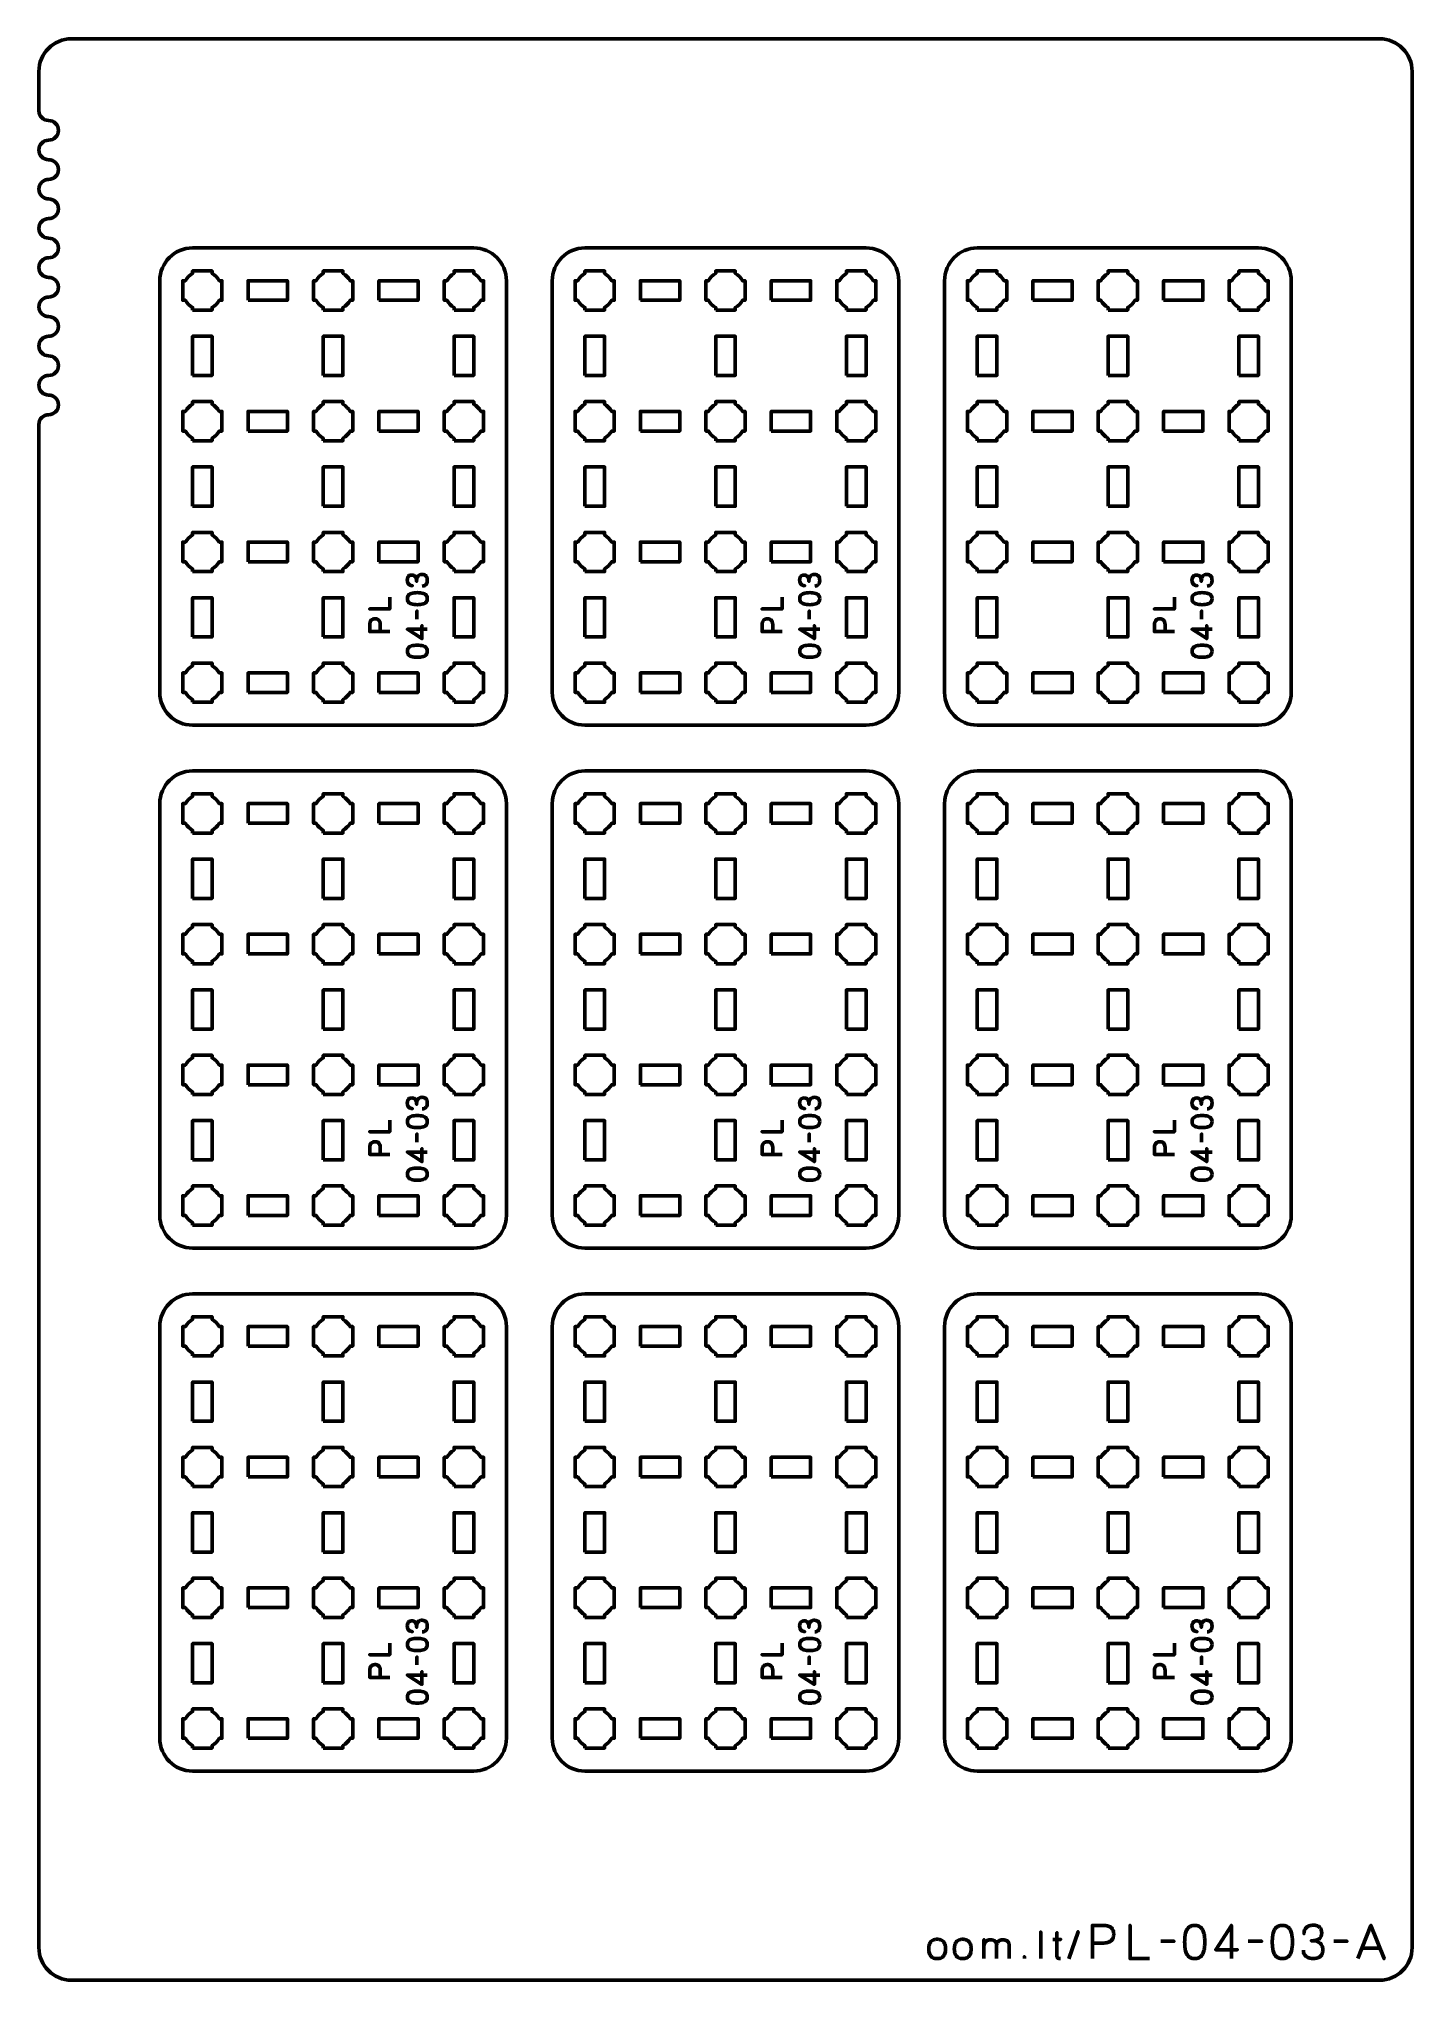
# Model space of a CAD drawing. Header units: centimetres. Extents: x -21 to 0, y -29.7 to 0.
import ezdxf

# ---------------------------------------------------------------- set-up
doc = ezdxf.new("R2010")
doc.units = ezdxf.units.CM
doc.header["$MEASUREMENT"] = 0
doc.layers.add('Layer 1', color=7, linetype='Continuous')

msp = doc.modelspace()

# ---------------------------------------------------------------- linework, layer by layer
at = {"layer": 'Layer 1', "color": 1, "lineweight": 53}
msp.add_open_spline([(-21.00003, -29.19995), (-21.00003, -29.19995), (-21.00003, -5.89992), (-21.00003, -5.89992), (-21.00003, -5.89992), (-21.00003, -5.81709), (-20.93286, -5.74992), (-20.85003, -5.74992), (-20.85003, -5.74992), (-20.7672, -5.74992), (-20.70003, -5.68275), (-20.70003, -5.59992), (-20.70003, -5.59992), (-20.70003, -5.51709), (-20.7672, -5.44992), (-20.85003, -5.44992), (-20.85003, -5.44992), (-20.93286, -5.44992), (-21.00003, -5.38275), (-21.00003, -5.29992), (-21.00003, -5.29992), (-21.00003, -5.21709), (-20.93286, -5.14992), (-20.85003, -5.14992), (-20.85003, -5.14992), (-20.7672, -5.14992), (-20.70003, -5.08275), (-20.70003, -4.99992), (-20.70003, -4.99992), (-20.70003, -4.91709), (-20.7672, -4.84992), (-20.85003, -4.84992), (-20.85003, -4.84992), (-20.93286, -4.84992), (-21.00003, -4.78275), (-21.00003, -4.69992), (-21.00003, -4.69992), (-21.00003, -4.61709), (-20.93286, -4.54992), (-20.85003, -4.54992), (-20.85003, -4.54992), (-20.7672, -4.54992), (-20.70003, -4.48275), (-20.70003, -4.39992), (-20.70003, -4.39992), (-20.70003, -4.31709), (-20.7672, -4.24992), (-20.85003, -4.24992), (-20.85003, -4.24992), (-20.93286, -4.24992), (-21.00003, -4.18275), (-21.00003, -4.09992), (-21.00003, -4.09992), (-21.00003, -4.01709), (-20.93286, -3.94992), (-20.85003, -3.94992), (-20.85003, -3.94992), (-20.7672, -3.94992), (-20.70003, -3.88275), (-20.70003, -3.79992), (-20.70003, -3.79992), (-20.70003, -3.71709), (-20.7672, -3.64992), (-20.85003, -3.64992), (-20.85003, -3.64992), (-20.93286, -3.64992), (-21.00003, -3.58275), (-21.00003, -3.49992), (-21.00003, -3.49992), (-21.00003, -3.41709), (-20.93286, -3.34992), (-20.85003, -3.34992), (-20.85003, -3.34992), (-20.7672, -3.34992), (-20.70003, -3.28275), (-20.70003, -3.19992), (-20.70003, -3.19992), (-20.70003, -3.11709), (-20.7672, -3.04992), (-20.85003, -3.04992), (-20.85003, -3.04992), (-20.93286, -3.04992), (-21.00003, -2.98275), (-21.00003, -2.89992), (-21.00003, -2.89992), (-21.00003, -2.81709), (-20.93286, -2.74992), (-20.85003, -2.74992), (-20.85003, -2.74992), (-20.7672, -2.74992), (-20.70003, -2.68275), (-20.70003, -2.59992), (-20.70003, -2.59992), (-20.70003, -2.51709), (-20.7672, -2.44992), (-20.85003, -2.44992), (-20.85003, -2.44992), (-20.93286, -2.44992), (-21.00003, -2.38275), (-21.00003, -2.29992), (-21.00003, -2.29992), (-21.00003, -2.21709), (-20.93286, -2.14992), (-20.85003, -2.14992), (-20.85003, -2.14992), (-20.7672, -2.14992), (-20.70003, -2.08275), (-20.70003, -1.99992), (-20.70003, -1.99992), (-20.70003, -1.91709), (-20.7672, -1.84992), (-20.85003, -1.84992), (-20.85003, -1.84992), (-20.93286, -1.84992), (-21.00003, -1.78275), (-21.00003, -1.69992), (-21.00003, -1.69992), (-21.00003, -1.61709), (-20.93286, -1.54992), (-20.85003, -1.54992), (-20.85003, -1.54992), (-20.7672, -1.54992), (-20.70003, -1.48275), (-20.70003, -1.39992), (-20.70003, -1.39992), (-20.70003, -1.31709), (-20.7672, -1.24992), (-20.85003, -1.24992), (-20.85003, -1.24992), (-20.93286, -1.24992), (-21.00003, -1.18275), (-21.00003, -1.09992), (-21.00003, -1.09992), (-21.00003, -1.09992), (-21.00003, -0.49992), (-21.00003, -0.49992), (-21.00003, -0.49992), (-21.00003, -0.22295), (-20.77694, 0.00004), (-20.49994, 0.00004), (-20.49994, 0.00004), (-20.49994, 0.00004), (-0.50008, 0.00004), (-0.50008, 0.00004), (-0.50008, 0.00004), (-0.22294, 0.00004), (0.00002, -0.22295), (0.00002, -0.49992), (0.00002, -0.49992), (0.00002, -0.49992), (0.00002, -29.19995), (0.00002, -29.19995), (0.00002, -29.19995), (0.00002, -29.47695), (-0.22294, -29.70004), (-0.50008, -29.70004), (-0.50008, -29.70004), (-0.50008, -29.70004), (-20.49994, -29.70004), (-20.49994, -29.70004), (-20.49994, -29.70004), (-20.77694, -29.70004), (-21.00003, -29.47695), (-21.00003, -29.19995)], degree=3, knots=[0, 0, 0, 0, 0.02439024, 0.02439024, 0.02439024, 0.02439024, 0.04878049, 0.04878049, 0.04878049, 0.04878049, 0.07317073, 0.07317073, 0.07317073, 0.07317073, 0.09756098, 0.09756098, 0.09756098, 0.09756098, 0.12195122, 0.12195122, 0.12195122, 0.12195122, 0.14634146, 0.14634146, 0.14634146, 0.14634146, 0.17073171, 0.17073171, 0.17073171, 0.17073171, 0.19512195, 0.19512195, 0.19512195, 0.19512195, 0.2195122, 0.2195122, 0.2195122, 0.2195122, 0.24390244, 0.24390244, 0.24390244, 0.24390244, 0.26829268, 0.26829268, 0.26829268, 0.26829268, 0.29268293, 0.29268293, 0.29268293, 0.29268293, 0.31707317, 0.31707317, 0.31707317, 0.31707317, 0.34146341, 0.34146341, 0.34146341, 0.34146341, 0.36585366, 0.36585366, 0.36585366, 0.36585366, 0.3902439, 0.3902439, 0.3902439, 0.3902439, 0.41463415, 0.41463415, 0.41463415, 0.41463415, 0.43902439, 0.43902439, 0.43902439, 0.43902439, 0.46341463, 0.46341463, 0.46341463, 0.46341463, 0.48780488, 0.48780488, 0.48780488, 0.48780488, 0.51219512, 0.51219512, 0.51219512, 0.51219512, 0.53658537, 0.53658537, 0.53658537, 0.53658537, 0.56097561, 0.56097561, 0.56097561, 0.56097561, 0.58536585, 0.58536585, 0.58536585, 0.58536585, 0.6097561, 0.6097561, 0.6097561, 0.6097561, 0.63414634, 0.63414634, 0.63414634, 0.63414634, 0.65853659, 0.65853659, 0.65853659, 0.65853659, 0.68292683, 0.68292683, 0.68292683, 0.68292683, 0.70731707, 0.70731707, 0.70731707, 0.70731707, 0.73170732, 0.73170732, 0.73170732, 0.73170732, 0.75609756, 0.75609756, 0.75609756, 0.75609756, 0.7804878, 0.7804878, 0.7804878, 0.7804878, 0.80487805, 0.80487805, 0.80487805, 0.80487805, 0.82926829, 0.82926829, 0.82926829, 0.82926829, 0.85365854, 0.85365854, 0.85365854, 0.85365854, 0.87804878, 0.87804878, 0.87804878, 0.87804878, 0.90243902, 0.90243902, 0.90243902, 0.90243902, 0.92682927, 0.92682927, 0.92682927, 0.92682927, 0.95121951, 0.95121951, 0.95121951, 0.95121951, 0.97560976, 0.97560976, 0.97560976, 0.97560976, 1, 1, 1, 1], dxfattribs=at)
at = {"layer": 'Layer 1', "color": 3, "lineweight": 53}
for points in [[(-14.35, -10.5), (-14.35, -10.5), (-18.65, -10.5), (-18.65, -10.5), (-18.65, -10.5), (-18.92609, -10.5), (-19.15, -10.27609), (-19.15, -10), (-19.15, -10), (-19.15, -10), (-19.15, -3.7), (-19.15, -3.7), (-19.15, -3.7), (-19.15, -3.42391), (-18.92609, -3.2), (-18.65, -3.2), (-18.65, -3.2), (-18.65, -3.2), (-14.35, -3.2), (-14.35, -3.2), (-14.35, -3.2), (-14.07391, -3.2), (-13.85, -3.42391), (-13.85, -3.7), (-13.85, -3.7), (-13.85, -3.7), (-13.85, -10), (-13.85, -10), (-13.85, -10), (-13.85, -10.27609), (-14.07391, -10.5), (-14.35, -10.5)], [(-8.35, -10.5), (-8.35, -10.5), (-12.65, -10.5), (-12.65, -10.5), (-12.65, -10.5), (-12.92609, -10.5), (-13.15, -10.27609), (-13.15, -10), (-13.15, -10), (-13.15, -10), (-13.15, -3.7), (-13.15, -3.7), (-13.15, -3.7), (-13.15, -3.42391), (-12.92609, -3.2), (-12.65, -3.2), (-12.65, -3.2), (-12.65, -3.2), (-8.35, -3.2), (-8.35, -3.2), (-8.35, -3.2), (-8.07391, -3.2), (-7.85, -3.42391), (-7.85, -3.7), (-7.85, -3.7), (-7.85, -3.7), (-7.85, -10), (-7.85, -10), (-7.85, -10), (-7.85, -10.27609), (-8.07391, -10.5), (-8.35, -10.5)], [(-2.35, -10.5), (-2.35, -10.5), (-6.65, -10.5), (-6.65, -10.5), (-6.65, -10.5), (-6.92609, -10.5), (-7.15, -10.27609), (-7.15, -10), (-7.15, -10), (-7.15, -10), (-7.15, -3.7), (-7.15, -3.7), (-7.15, -3.7), (-7.15, -3.42391), (-6.92609, -3.2), (-6.65, -3.2), (-6.65, -3.2), (-6.65, -3.2), (-2.35, -3.2), (-2.35, -3.2), (-2.35, -3.2), (-2.07391, -3.2), (-1.85, -3.42391), (-1.85, -3.7), (-1.85, -3.7), (-1.85, -3.7), (-1.85, -10), (-1.85, -10), (-1.85, -10), (-1.85, -10.27609), (-2.07391, -10.5), (-2.35, -10.5)], [(-14.35, -18.5), (-14.35, -18.5), (-18.65, -18.5), (-18.65, -18.5), (-18.65, -18.5), (-18.92609, -18.5), (-19.15, -18.27609), (-19.15, -18), (-19.15, -18), (-19.15, -18), (-19.15, -11.7), (-19.15, -11.7), (-19.15, -11.7), (-19.15, -11.42391), (-18.92609, -11.2), (-18.65, -11.2), (-18.65, -11.2), (-18.65, -11.2), (-14.35, -11.2), (-14.35, -11.2), (-14.35, -11.2), (-14.07391, -11.2), (-13.85, -11.42391), (-13.85, -11.7), (-13.85, -11.7), (-13.85, -11.7), (-13.85, -18), (-13.85, -18), (-13.85, -18), (-13.85, -18.27609), (-14.07391, -18.5), (-14.35, -18.5)], [(-8.35, -18.5), (-8.35, -18.5), (-12.65, -18.5), (-12.65, -18.5), (-12.65, -18.5), (-12.92609, -18.5), (-13.15, -18.27609), (-13.15, -18), (-13.15, -18), (-13.15, -18), (-13.15, -11.7), (-13.15, -11.7), (-13.15, -11.7), (-13.15, -11.42391), (-12.92609, -11.2), (-12.65, -11.2), (-12.65, -11.2), (-12.65, -11.2), (-8.35, -11.2), (-8.35, -11.2), (-8.35, -11.2), (-8.07391, -11.2), (-7.85, -11.42391), (-7.85, -11.7), (-7.85, -11.7), (-7.85, -11.7), (-7.85, -18), (-7.85, -18), (-7.85, -18), (-7.85, -18.27609), (-8.07391, -18.5), (-8.35, -18.5)], [(-2.35, -18.5), (-2.35, -18.5), (-6.65, -18.5), (-6.65, -18.5), (-6.65, -18.5), (-6.92609, -18.5), (-7.15, -18.27609), (-7.15, -18), (-7.15, -18), (-7.15, -18), (-7.15, -11.7), (-7.15, -11.7), (-7.15, -11.7), (-7.15, -11.42391), (-6.92609, -11.2), (-6.65, -11.2), (-6.65, -11.2), (-6.65, -11.2), (-2.35, -11.2), (-2.35, -11.2), (-2.35, -11.2), (-2.07391, -11.2), (-1.85, -11.42391), (-1.85, -11.7), (-1.85, -11.7), (-1.85, -11.7), (-1.85, -18), (-1.85, -18), (-1.85, -18), (-1.85, -18.27609), (-2.07391, -18.5), (-2.35, -18.5)], [(-14.35, -26.5), (-14.35, -26.5), (-18.65, -26.5), (-18.65, -26.5), (-18.65, -26.5), (-18.92609, -26.5), (-19.15, -26.27609), (-19.15, -26), (-19.15, -26), (-19.15, -26), (-19.15, -19.7), (-19.15, -19.7), (-19.15, -19.7), (-19.15, -19.42391), (-18.92609, -19.2), (-18.65, -19.2), (-18.65, -19.2), (-18.65, -19.2), (-14.35, -19.2), (-14.35, -19.2), (-14.35, -19.2), (-14.07391, -19.2), (-13.85, -19.42391), (-13.85, -19.7), (-13.85, -19.7), (-13.85, -19.7), (-13.85, -26), (-13.85, -26), (-13.85, -26), (-13.85, -26.27609), (-14.07391, -26.5), (-14.35, -26.5)], [(-8.35, -26.5), (-8.35, -26.5), (-12.65, -26.5), (-12.65, -26.5), (-12.65, -26.5), (-12.92609, -26.5), (-13.15, -26.27609), (-13.15, -26), (-13.15, -26), (-13.15, -26), (-13.15, -19.7), (-13.15, -19.7), (-13.15, -19.7), (-13.15, -19.42391), (-12.92609, -19.2), (-12.65, -19.2), (-12.65, -19.2), (-12.65, -19.2), (-8.35, -19.2), (-8.35, -19.2), (-8.35, -19.2), (-8.07391, -19.2), (-7.85, -19.42391), (-7.85, -19.7), (-7.85, -19.7), (-7.85, -19.7), (-7.85, -26), (-7.85, -26), (-7.85, -26), (-7.85, -26.27609), (-8.07391, -26.5), (-8.35, -26.5)], [(-2.35, -26.5), (-2.35, -26.5), (-6.65, -26.5), (-6.65, -26.5), (-6.65, -26.5), (-6.92609, -26.5), (-7.15, -26.27609), (-7.15, -26), (-7.15, -26), (-7.15, -26), (-7.15, -19.7), (-7.15, -19.7), (-7.15, -19.7), (-7.15, -19.42391), (-6.92609, -19.2), (-6.65, -19.2), (-6.65, -19.2), (-6.65, -19.2), (-2.35, -19.2), (-2.35, -19.2), (-2.35, -19.2), (-2.07391, -19.2), (-1.85, -19.42391), (-1.85, -19.7), (-1.85, -19.7), (-1.85, -19.7), (-1.85, -26), (-1.85, -26), (-1.85, -26), (-1.85, -26.27609), (-2.07391, -26.5), (-2.35, -26.5)]]:
    msp.add_open_spline(points, degree=3, knots=[0, 0, 0, 0, 0.125, 0.125, 0.125, 0.125, 0.25, 0.25, 0.25, 0.25, 0.375, 0.375, 0.375, 0.375, 0.5, 0.5, 0.5, 0.5, 0.625, 0.625, 0.625, 0.625, 0.75, 0.75, 0.75, 0.75, 0.875, 0.875, 0.875, 0.875, 1, 1, 1, 1], dxfattribs=at)
at = {"layer": 'Layer 1', "lineweight": 53}
for points, knots in [([(-18.65, -4.15), (-18.65, -4.15), (-18.65, -4.10985), (-18.65, -4.10985), (-18.65, -4.10985), (-18.69553, -4.0835), (-18.7335, -4.04553), (-18.75985, -4), (-18.75985, -4), (-18.75985, -4), (-18.8, -4), (-18.8, -4), (-18.8, -4), (-18.8, -4), (-18.8, -3.85), (-18.8, -3.85), (-18.8, -3.85), (-18.8, -3.85), (-18.8, -3.7), (-18.8, -3.7), (-18.8, -3.7), (-18.8, -3.7), (-18.75985, -3.7), (-18.75985, -3.7), (-18.75985, -3.7), (-18.7335, -3.65447), (-18.69553, -3.6165), (-18.65, -3.59015), (-18.65, -3.59015), (-18.65, -3.59015), (-18.65, -3.55), (-18.65, -3.55), (-18.65, -3.55), (-18.65, -3.55), (-18.5, -3.55), (-18.5, -3.55), (-18.5, -3.55), (-18.5, -3.55), (-18.35, -3.55), (-18.35, -3.55), (-18.35, -3.55), (-18.35, -3.55), (-18.35, -3.59015), (-18.35, -3.59015), (-18.35, -3.59015), (-18.30447, -3.6165), (-18.2665, -3.65447), (-18.24015, -3.7), (-18.24015, -3.7), (-18.24015, -3.7), (-18.2, -3.7), (-18.2, -3.7), (-18.2, -3.7), (-18.2, -3.7), (-18.2, -3.85), (-18.2, -3.85), (-18.2, -3.85), (-18.2, -3.85), (-18.2, -4), (-18.2, -4), (-18.2, -4), (-18.2, -4), (-18.24015, -4), (-18.24015, -4), (-18.24015, -4), (-18.2665, -4.04553), (-18.30447, -4.0835), (-18.35, -4.10985), (-18.35, -4.10985), (-18.35, -4.10985), (-18.35, -4.15), (-18.35, -4.15), (-18.35, -4.15), (-18.35, -4.15), (-18.5, -4.15), (-18.5, -4.15), (-18.5, -4.15), (-18.5, -4.15), (-18.65, -4.15), (-18.65, -4.15)], [0, 0, 0, 0, 0.05, 0.05, 0.05, 0.05, 0.1, 0.1, 0.1, 0.1, 0.15, 0.15, 0.15, 0.15, 0.2, 0.2, 0.2, 0.2, 0.25, 0.25, 0.25, 0.25, 0.3, 0.3, 0.3, 0.3, 0.35, 0.35, 0.35, 0.35, 0.4, 0.4, 0.4, 0.4, 0.45, 0.45, 0.45, 0.45, 0.5, 0.5, 0.5, 0.5, 0.55, 0.55, 0.55, 0.55, 0.6, 0.6, 0.6, 0.6, 0.65, 0.65, 0.65, 0.65, 0.7, 0.7, 0.7, 0.7, 0.75, 0.75, 0.75, 0.75, 0.8, 0.8, 0.8, 0.8, 0.85, 0.85, 0.85, 0.85, 0.9, 0.9, 0.9, 0.9, 0.95, 0.95, 0.95, 0.95, 1, 1, 1, 1]), ([(-16.65, -4.15), (-16.65, -4.15), (-16.65, -4.10985), (-16.65, -4.10985), (-16.65, -4.10985), (-16.69553, -4.0835), (-16.7335, -4.04553), (-16.75985, -4), (-16.75985, -4), (-16.75985, -4), (-16.8, -4), (-16.8, -4), (-16.8, -4), (-16.8, -4), (-16.8, -3.85), (-16.8, -3.85), (-16.8, -3.85), (-16.8, -3.85), (-16.8, -3.7), (-16.8, -3.7), (-16.8, -3.7), (-16.8, -3.7), (-16.75985, -3.7), (-16.75985, -3.7), (-16.75985, -3.7), (-16.7335, -3.65447), (-16.69553, -3.6165), (-16.65, -3.59015), (-16.65, -3.59015), (-16.65, -3.59015), (-16.65, -3.55), (-16.65, -3.55), (-16.65, -3.55), (-16.65, -3.55), (-16.5, -3.55), (-16.5, -3.55), (-16.5, -3.55), (-16.5, -3.55), (-16.35, -3.55), (-16.35, -3.55), (-16.35, -3.55), (-16.35, -3.55), (-16.35, -3.59015), (-16.35, -3.59015), (-16.35, -3.59015), (-16.30447, -3.6165), (-16.2665, -3.65447), (-16.24015, -3.7), (-16.24015, -3.7), (-16.24015, -3.7), (-16.2, -3.7), (-16.2, -3.7), (-16.2, -3.7), (-16.2, -3.7), (-16.2, -3.85), (-16.2, -3.85), (-16.2, -3.85), (-16.2, -3.85), (-16.2, -4), (-16.2, -4), (-16.2, -4), (-16.2, -4), (-16.24015, -4), (-16.24015, -4), (-16.24015, -4), (-16.2665, -4.04553), (-16.30447, -4.0835), (-16.35, -4.10985), (-16.35, -4.10985), (-16.35, -4.10985), (-16.35, -4.15), (-16.35, -4.15), (-16.35, -4.15), (-16.35, -4.15), (-16.5, -4.15), (-16.5, -4.15), (-16.5, -4.15), (-16.5, -4.15), (-16.65, -4.15), (-16.65, -4.15)], [0, 0, 0, 0, 0.05, 0.05, 0.05, 0.05, 0.1, 0.1, 0.1, 0.1, 0.15, 0.15, 0.15, 0.15, 0.2, 0.2, 0.2, 0.2, 0.25, 0.25, 0.25, 0.25, 0.3, 0.3, 0.3, 0.3, 0.35, 0.35, 0.35, 0.35, 0.4, 0.4, 0.4, 0.4, 0.45, 0.45, 0.45, 0.45, 0.5, 0.5, 0.5, 0.5, 0.55, 0.55, 0.55, 0.55, 0.6, 0.6, 0.6, 0.6, 0.65, 0.65, 0.65, 0.65, 0.7, 0.7, 0.7, 0.7, 0.75, 0.75, 0.75, 0.75, 0.8, 0.8, 0.8, 0.8, 0.85, 0.85, 0.85, 0.85, 0.9, 0.9, 0.9, 0.9, 0.95, 0.95, 0.95, 0.95, 1, 1, 1, 1]), ([(-14.65, -4.15), (-14.65, -4.15), (-14.65, -4.10985), (-14.65, -4.10985), (-14.65, -4.10985), (-14.69553, -4.0835), (-14.7335, -4.04553), (-14.75985, -4), (-14.75985, -4), (-14.75985, -4), (-14.8, -4), (-14.8, -4), (-14.8, -4), (-14.8, -4), (-14.8, -3.85), (-14.8, -3.85), (-14.8, -3.85), (-14.8, -3.85), (-14.8, -3.7), (-14.8, -3.7), (-14.8, -3.7), (-14.8, -3.7), (-14.75985, -3.7), (-14.75985, -3.7), (-14.75985, -3.7), (-14.7335, -3.65447), (-14.69553, -3.6165), (-14.65, -3.59015), (-14.65, -3.59015), (-14.65, -3.59015), (-14.65, -3.55), (-14.65, -3.55), (-14.65, -3.55), (-14.65, -3.55), (-14.5, -3.55), (-14.5, -3.55), (-14.5, -3.55), (-14.5, -3.55), (-14.35, -3.55), (-14.35, -3.55), (-14.35, -3.55), (-14.35, -3.55), (-14.35, -3.59015), (-14.35, -3.59015), (-14.35, -3.59015), (-14.30447, -3.6165), (-14.2665, -3.65447), (-14.24015, -3.7), (-14.24015, -3.7), (-14.24015, -3.7), (-14.2, -3.7), (-14.2, -3.7), (-14.2, -3.7), (-14.2, -3.7), (-14.2, -3.85), (-14.2, -3.85), (-14.2, -3.85), (-14.2, -3.85), (-14.2, -4), (-14.2, -4), (-14.2, -4), (-14.2, -4), (-14.24015, -4), (-14.24015, -4), (-14.24015, -4), (-14.2665, -4.04553), (-14.30447, -4.0835), (-14.35, -4.10985), (-14.35, -4.10985), (-14.35, -4.10985), (-14.35, -4.15), (-14.35, -4.15), (-14.35, -4.15), (-14.35, -4.15), (-14.5, -4.15), (-14.5, -4.15), (-14.5, -4.15), (-14.5, -4.15), (-14.65, -4.15), (-14.65, -4.15)], [0, 0, 0, 0, 0.05, 0.05, 0.05, 0.05, 0.1, 0.1, 0.1, 0.1, 0.15, 0.15, 0.15, 0.15, 0.2, 0.2, 0.2, 0.2, 0.25, 0.25, 0.25, 0.25, 0.3, 0.3, 0.3, 0.3, 0.35, 0.35, 0.35, 0.35, 0.4, 0.4, 0.4, 0.4, 0.45, 0.45, 0.45, 0.45, 0.5, 0.5, 0.5, 0.5, 0.55, 0.55, 0.55, 0.55, 0.6, 0.6, 0.6, 0.6, 0.65, 0.65, 0.65, 0.65, 0.7, 0.7, 0.7, 0.7, 0.75, 0.75, 0.75, 0.75, 0.8, 0.8, 0.8, 0.8, 0.85, 0.85, 0.85, 0.85, 0.9, 0.9, 0.9, 0.9, 0.95, 0.95, 0.95, 0.95, 1, 1, 1, 1]), ([(-12.65, -4.15), (-12.65, -4.15), (-12.65, -4.10985), (-12.65, -4.10985), (-12.65, -4.10985), (-12.69553, -4.0835), (-12.7335, -4.04553), (-12.75985, -4), (-12.75985, -4), (-12.75985, -4), (-12.8, -4), (-12.8, -4), (-12.8, -4), (-12.8, -4), (-12.8, -3.85), (-12.8, -3.85), (-12.8, -3.85), (-12.8, -3.85), (-12.8, -3.7), (-12.8, -3.7), (-12.8, -3.7), (-12.8, -3.7), (-12.75985, -3.7), (-12.75985, -3.7), (-12.75985, -3.7), (-12.7335, -3.65447), (-12.69553, -3.6165), (-12.65, -3.59015), (-12.65, -3.59015), (-12.65, -3.59015), (-12.65, -3.55), (-12.65, -3.55), (-12.65, -3.55), (-12.65, -3.55), (-12.5, -3.55), (-12.5, -3.55), (-12.5, -3.55), (-12.5, -3.55), (-12.35, -3.55), (-12.35, -3.55), (-12.35, -3.55), (-12.35, -3.55), (-12.35, -3.59015), (-12.35, -3.59015), (-12.35, -3.59015), (-12.30447, -3.6165), (-12.2665, -3.65447), (-12.24015, -3.7), (-12.24015, -3.7), (-12.24015, -3.7), (-12.2, -3.7), (-12.2, -3.7), (-12.2, -3.7), (-12.2, -3.7), (-12.2, -3.85), (-12.2, -3.85), (-12.2, -3.85), (-12.2, -3.85), (-12.2, -4), (-12.2, -4), (-12.2, -4), (-12.2, -4), (-12.24015, -4), (-12.24015, -4), (-12.24015, -4), (-12.2665, -4.04553), (-12.30447, -4.0835), (-12.35, -4.10985), (-12.35, -4.10985), (-12.35, -4.10985), (-12.35, -4.15), (-12.35, -4.15), (-12.35, -4.15), (-12.35, -4.15), (-12.5, -4.15), (-12.5, -4.15), (-12.5, -4.15), (-12.5, -4.15), (-12.65, -4.15), (-12.65, -4.15)], [0, 0, 0, 0, 0.05, 0.05, 0.05, 0.05, 0.1, 0.1, 0.1, 0.1, 0.15, 0.15, 0.15, 0.15, 0.2, 0.2, 0.2, 0.2, 0.25, 0.25, 0.25, 0.25, 0.3, 0.3, 0.3, 0.3, 0.35, 0.35, 0.35, 0.35, 0.4, 0.4, 0.4, 0.4, 0.45, 0.45, 0.45, 0.45, 0.5, 0.5, 0.5, 0.5, 0.55, 0.55, 0.55, 0.55, 0.6, 0.6, 0.6, 0.6, 0.65, 0.65, 0.65, 0.65, 0.7, 0.7, 0.7, 0.7, 0.75, 0.75, 0.75, 0.75, 0.8, 0.8, 0.8, 0.8, 0.85, 0.85, 0.85, 0.85, 0.9, 0.9, 0.9, 0.9, 0.95, 0.95, 0.95, 0.95, 1, 1, 1, 1]), ([(-10.65, -4.15), (-10.65, -4.15), (-10.65, -4.10985), (-10.65, -4.10985), (-10.65, -4.10985), (-10.69553, -4.0835), (-10.7335, -4.04553), (-10.75985, -4), (-10.75985, -4), (-10.75985, -4), (-10.8, -4), (-10.8, -4), (-10.8, -4), (-10.8, -4), (-10.8, -3.85), (-10.8, -3.85), (-10.8, -3.85), (-10.8, -3.85), (-10.8, -3.7), (-10.8, -3.7), (-10.8, -3.7), (-10.8, -3.7), (-10.75985, -3.7), (-10.75985, -3.7), (-10.75985, -3.7), (-10.7335, -3.65447), (-10.69553, -3.6165), (-10.65, -3.59015), (-10.65, -3.59015), (-10.65, -3.59015), (-10.65, -3.55), (-10.65, -3.55), (-10.65, -3.55), (-10.65, -3.55), (-10.5, -3.55), (-10.5, -3.55), (-10.5, -3.55), (-10.5, -3.55), (-10.35, -3.55), (-10.35, -3.55), (-10.35, -3.55), (-10.35, -3.55), (-10.35, -3.59015), (-10.35, -3.59015), (-10.35, -3.59015), (-10.30447, -3.6165), (-10.2665, -3.65447), (-10.24015, -3.7), (-10.24015, -3.7), (-10.24015, -3.7), (-10.2, -3.7), (-10.2, -3.7), (-10.2, -3.7), (-10.2, -3.7), (-10.2, -3.85), (-10.2, -3.85), (-10.2, -3.85), (-10.2, -3.85), (-10.2, -4), (-10.2, -4), (-10.2, -4), (-10.2, -4), (-10.24015, -4), (-10.24015, -4), (-10.24015, -4), (-10.2665, -4.04553), (-10.30447, -4.0835), (-10.35, -4.10985), (-10.35, -4.10985), (-10.35, -4.10985), (-10.35, -4.15), (-10.35, -4.15), (-10.35, -4.15), (-10.35, -4.15), (-10.5, -4.15), (-10.5, -4.15), (-10.5, -4.15), (-10.5, -4.15), (-10.65, -4.15), (-10.65, -4.15)], [0, 0, 0, 0, 0.05, 0.05, 0.05, 0.05, 0.1, 0.1, 0.1, 0.1, 0.15, 0.15, 0.15, 0.15, 0.2, 0.2, 0.2, 0.2, 0.25, 0.25, 0.25, 0.25, 0.3, 0.3, 0.3, 0.3, 0.35, 0.35, 0.35, 0.35, 0.4, 0.4, 0.4, 0.4, 0.45, 0.45, 0.45, 0.45, 0.5, 0.5, 0.5, 0.5, 0.55, 0.55, 0.55, 0.55, 0.6, 0.6, 0.6, 0.6, 0.65, 0.65, 0.65, 0.65, 0.7, 0.7, 0.7, 0.7, 0.75, 0.75, 0.75, 0.75, 0.8, 0.8, 0.8, 0.8, 0.85, 0.85, 0.85, 0.85, 0.9, 0.9, 0.9, 0.9, 0.95, 0.95, 0.95, 0.95, 1, 1, 1, 1]), ([(-8.65, -4.15), (-8.65, -4.15), (-8.65, -4.10985), (-8.65, -4.10985), (-8.65, -4.10985), (-8.69553, -4.0835), (-8.7335, -4.04553), (-8.75985, -4), (-8.75985, -4), (-8.75985, -4), (-8.8, -4), (-8.8, -4), (-8.8, -4), (-8.8, -4), (-8.8, -3.85), (-8.8, -3.85), (-8.8, -3.85), (-8.8, -3.85), (-8.8, -3.7), (-8.8, -3.7), (-8.8, -3.7), (-8.8, -3.7), (-8.75985, -3.7), (-8.75985, -3.7), (-8.75985, -3.7), (-8.7335, -3.65447), (-8.69553, -3.6165), (-8.65, -3.59015), (-8.65, -3.59015), (-8.65, -3.59015), (-8.65, -3.55), (-8.65, -3.55), (-8.65, -3.55), (-8.65, -3.55), (-8.5, -3.55), (-8.5, -3.55), (-8.5, -3.55), (-8.5, -3.55), (-8.35, -3.55), (-8.35, -3.55), (-8.35, -3.55), (-8.35, -3.55), (-8.35, -3.59015), (-8.35, -3.59015), (-8.35, -3.59015), (-8.30447, -3.6165), (-8.2665, -3.65447), (-8.24015, -3.7), (-8.24015, -3.7), (-8.24015, -3.7), (-8.2, -3.7), (-8.2, -3.7), (-8.2, -3.7), (-8.2, -3.7), (-8.2, -3.85), (-8.2, -3.85), (-8.2, -3.85), (-8.2, -3.85), (-8.2, -4), (-8.2, -4), (-8.2, -4), (-8.2, -4), (-8.24015, -4), (-8.24015, -4), (-8.24015, -4), (-8.2665, -4.04553), (-8.30447, -4.0835), (-8.35, -4.10985), (-8.35, -4.10985), (-8.35, -4.10985), (-8.35, -4.15), (-8.35, -4.15), (-8.35, -4.15), (-8.35, -4.15), (-8.5, -4.15), (-8.5, -4.15), (-8.5, -4.15), (-8.5, -4.15), (-8.65, -4.15), (-8.65, -4.15)], [0, 0, 0, 0, 0.05, 0.05, 0.05, 0.05, 0.1, 0.1, 0.1, 0.1, 0.15, 0.15, 0.15, 0.15, 0.2, 0.2, 0.2, 0.2, 0.25, 0.25, 0.25, 0.25, 0.3, 0.3, 0.3, 0.3, 0.35, 0.35, 0.35, 0.35, 0.4, 0.4, 0.4, 0.4, 0.45, 0.45, 0.45, 0.45, 0.5, 0.5, 0.5, 0.5, 0.55, 0.55, 0.55, 0.55, 0.6, 0.6, 0.6, 0.6, 0.65, 0.65, 0.65, 0.65, 0.7, 0.7, 0.7, 0.7, 0.75, 0.75, 0.75, 0.75, 0.8, 0.8, 0.8, 0.8, 0.85, 0.85, 0.85, 0.85, 0.9, 0.9, 0.9, 0.9, 0.95, 0.95, 0.95, 0.95, 1, 1, 1, 1]), ([(-6.65, -4.15), (-6.65, -4.15), (-6.65, -4.10985), (-6.65, -4.10985), (-6.65, -4.10985), (-6.69553, -4.0835), (-6.7335, -4.04553), (-6.75985, -4), (-6.75985, -4), (-6.75985, -4), (-6.8, -4), (-6.8, -4), (-6.8, -4), (-6.8, -4), (-6.8, -3.85), (-6.8, -3.85), (-6.8, -3.85), (-6.8, -3.85), (-6.8, -3.7), (-6.8, -3.7), (-6.8, -3.7), (-6.8, -3.7), (-6.75985, -3.7), (-6.75985, -3.7), (-6.75985, -3.7), (-6.7335, -3.65447), (-6.69553, -3.6165), (-6.65, -3.59015), (-6.65, -3.59015), (-6.65, -3.59015), (-6.65, -3.55), (-6.65, -3.55), (-6.65, -3.55), (-6.65, -3.55), (-6.5, -3.55), (-6.5, -3.55), (-6.5, -3.55), (-6.5, -3.55), (-6.35, -3.55), (-6.35, -3.55), (-6.35, -3.55), (-6.35, -3.55), (-6.35, -3.59015), (-6.35, -3.59015), (-6.35, -3.59015), (-6.30447, -3.6165), (-6.2665, -3.65447), (-6.24015, -3.7), (-6.24015, -3.7), (-6.24015, -3.7), (-6.2, -3.7), (-6.2, -3.7), (-6.2, -3.7), (-6.2, -3.7), (-6.2, -3.85), (-6.2, -3.85), (-6.2, -3.85), (-6.2, -3.85), (-6.2, -4), (-6.2, -4), (-6.2, -4), (-6.2, -4), (-6.24015, -4), (-6.24015, -4), (-6.24015, -4), (-6.2665, -4.04553), (-6.30447, -4.0835), (-6.35, -4.10985), (-6.35, -4.10985), (-6.35, -4.10985), (-6.35, -4.15), (-6.35, -4.15), (-6.35, -4.15), (-6.35, -4.15), (-6.5, -4.15), (-6.5, -4.15), (-6.5, -4.15), (-6.5, -4.15), (-6.65, -4.15), (-6.65, -4.15)], [0, 0, 0, 0, 0.05, 0.05, 0.05, 0.05, 0.1, 0.1, 0.1, 0.1, 0.15, 0.15, 0.15, 0.15, 0.2, 0.2, 0.2, 0.2, 0.25, 0.25, 0.25, 0.25, 0.3, 0.3, 0.3, 0.3, 0.35, 0.35, 0.35, 0.35, 0.4, 0.4, 0.4, 0.4, 0.45, 0.45, 0.45, 0.45, 0.5, 0.5, 0.5, 0.5, 0.55, 0.55, 0.55, 0.55, 0.6, 0.6, 0.6, 0.6, 0.65, 0.65, 0.65, 0.65, 0.7, 0.7, 0.7, 0.7, 0.75, 0.75, 0.75, 0.75, 0.8, 0.8, 0.8, 0.8, 0.85, 0.85, 0.85, 0.85, 0.9, 0.9, 0.9, 0.9, 0.95, 0.95, 0.95, 0.95, 1, 1, 1, 1]), ([(-4.65, -4.15), (-4.65, -4.15), (-4.65, -4.10985), (-4.65, -4.10985), (-4.65, -4.10985), (-4.69553, -4.0835), (-4.7335, -4.04553), (-4.75985, -4), (-4.75985, -4), (-4.75985, -4), (-4.8, -4), (-4.8, -4), (-4.8, -4), (-4.8, -4), (-4.8, -3.85), (-4.8, -3.85), (-4.8, -3.85), (-4.8, -3.85), (-4.8, -3.7), (-4.8, -3.7), (-4.8, -3.7), (-4.8, -3.7), (-4.75985, -3.7), (-4.75985, -3.7), (-4.75985, -3.7), (-4.7335, -3.65447), (-4.69553, -3.6165), (-4.65, -3.59015), (-4.65, -3.59015), (-4.65, -3.59015), (-4.65, -3.55), (-4.65, -3.55), (-4.65, -3.55), (-4.65, -3.55), (-4.5, -3.55), (-4.5, -3.55), (-4.5, -3.55), (-4.5, -3.55), (-4.35, -3.55), (-4.35, -3.55), (-4.35, -3.55), (-4.35, -3.55), (-4.35, -3.59015), (-4.35, -3.59015), (-4.35, -3.59015), (-4.30447, -3.6165), (-4.2665, -3.65447), (-4.24015, -3.7), (-4.24015, -3.7), (-4.24015, -3.7), (-4.2, -3.7), (-4.2, -3.7), (-4.2, -3.7), (-4.2, -3.7), (-4.2, -3.85), (-4.2, -3.85), (-4.2, -3.85), (-4.2, -3.85), (-4.2, -4), (-4.2, -4), (-4.2, -4), (-4.2, -4), (-4.24015, -4), (-4.24015, -4), (-4.24015, -4), (-4.2665, -4.04553), (-4.30447, -4.0835), (-4.35, -4.10985), (-4.35, -4.10985), (-4.35, -4.10985), (-4.35, -4.15), (-4.35, -4.15), (-4.35, -4.15), (-4.35, -4.15), (-4.5, -4.15), (-4.5, -4.15), (-4.5, -4.15), (-4.5, -4.15), (-4.65, -4.15), (-4.65, -4.15)], [0, 0, 0, 0, 0.05, 0.05, 0.05, 0.05, 0.1, 0.1, 0.1, 0.1, 0.15, 0.15, 0.15, 0.15, 0.2, 0.2, 0.2, 0.2, 0.25, 0.25, 0.25, 0.25, 0.3, 0.3, 0.3, 0.3, 0.35, 0.35, 0.35, 0.35, 0.4, 0.4, 0.4, 0.4, 0.45, 0.45, 0.45, 0.45, 0.5, 0.5, 0.5, 0.5, 0.55, 0.55, 0.55, 0.55, 0.6, 0.6, 0.6, 0.6, 0.65, 0.65, 0.65, 0.65, 0.7, 0.7, 0.7, 0.7, 0.75, 0.75, 0.75, 0.75, 0.8, 0.8, 0.8, 0.8, 0.85, 0.85, 0.85, 0.85, 0.9, 0.9, 0.9, 0.9, 0.95, 0.95, 0.95, 0.95, 1, 1, 1, 1]), ([(-2.65, -4.15), (-2.65, -4.15), (-2.65, -4.10985), (-2.65, -4.10985), (-2.65, -4.10985), (-2.69553, -4.0835), (-2.7335, -4.04553), (-2.75985, -4), (-2.75985, -4), (-2.75985, -4), (-2.8, -4), (-2.8, -4), (-2.8, -4), (-2.8, -4), (-2.8, -3.85), (-2.8, -3.85), (-2.8, -3.85), (-2.8, -3.85), (-2.8, -3.7), (-2.8, -3.7), (-2.8, -3.7), (-2.8, -3.7), (-2.75985, -3.7), (-2.75985, -3.7), (-2.75985, -3.7), (-2.7335, -3.65447), (-2.69553, -3.6165), (-2.65, -3.59015), (-2.65, -3.59015), (-2.65, -3.59015), (-2.65, -3.55), (-2.65, -3.55), (-2.65, -3.55), (-2.65, -3.55), (-2.5, -3.55), (-2.5, -3.55), (-2.5, -3.55), (-2.5, -3.55), (-2.35, -3.55), (-2.35, -3.55), (-2.35, -3.55), (-2.35, -3.55), (-2.35, -3.59015), (-2.35, -3.59015), (-2.35, -3.59015), (-2.30447, -3.6165), (-2.2665, -3.65447), (-2.24015, -3.7), (-2.24015, -3.7), (-2.24015, -3.7), (-2.2, -3.7), (-2.2, -3.7), (-2.2, -3.7), (-2.2, -3.7), (-2.2, -3.85), (-2.2, -3.85), (-2.2, -3.85), (-2.2, -3.85), (-2.2, -4), (-2.2, -4), (-2.2, -4), (-2.2, -4), (-2.24015, -4), (-2.24015, -4), (-2.24015, -4), (-2.2665, -4.04553), (-2.30447, -4.0835), (-2.35, -4.10985), (-2.35, -4.10985), (-2.35, -4.10985), (-2.35, -4.15), (-2.35, -4.15), (-2.35, -4.15), (-2.35, -4.15), (-2.5, -4.15), (-2.5, -4.15), (-2.5, -4.15), (-2.5, -4.15), (-2.65, -4.15), (-2.65, -4.15)], [0, 0, 0, 0, 0.05, 0.05, 0.05, 0.05, 0.1, 0.1, 0.1, 0.1, 0.15, 0.15, 0.15, 0.15, 0.2, 0.2, 0.2, 0.2, 0.25, 0.25, 0.25, 0.25, 0.3, 0.3, 0.3, 0.3, 0.35, 0.35, 0.35, 0.35, 0.4, 0.4, 0.4, 0.4, 0.45, 0.45, 0.45, 0.45, 0.5, 0.5, 0.5, 0.5, 0.55, 0.55, 0.55, 0.55, 0.6, 0.6, 0.6, 0.6, 0.65, 0.65, 0.65, 0.65, 0.7, 0.7, 0.7, 0.7, 0.75, 0.75, 0.75, 0.75, 0.8, 0.8, 0.8, 0.8, 0.85, 0.85, 0.85, 0.85, 0.9, 0.9, 0.9, 0.9, 0.95, 0.95, 0.95, 0.95, 1, 1, 1, 1]), ([(-17.8, -4), (-17.8, -4), (-17.8, -3.7), (-17.8, -3.7), (-17.8, -3.7), (-17.8, -3.7), (-17.2, -3.7), (-17.2, -3.7), (-17.2, -3.7), (-17.2, -3.7), (-17.2, -4), (-17.2, -4), (-17.2, -4), (-17.2, -4), (-17.8, -4), (-17.8, -4)], [0, 0, 0, 0, 0.25, 0.25, 0.25, 0.25, 0.5, 0.5, 0.5, 0.5, 0.75, 0.75, 0.75, 0.75, 1, 1, 1, 1]), ([(-15.8, -4), (-15.8, -4), (-15.8, -3.7), (-15.8, -3.7), (-15.8, -3.7), (-15.8, -3.7), (-15.2, -3.7), (-15.2, -3.7), (-15.2, -3.7), (-15.2, -3.7), (-15.2, -4), (-15.2, -4), (-15.2, -4), (-15.2, -4), (-15.8, -4), (-15.8, -4)], [0, 0, 0, 0, 0.25, 0.25, 0.25, 0.25, 0.5, 0.5, 0.5, 0.5, 0.75, 0.75, 0.75, 0.75, 1, 1, 1, 1]), ([(-11.8, -4), (-11.8, -4), (-11.8, -3.7), (-11.8, -3.7), (-11.8, -3.7), (-11.8, -3.7), (-11.2, -3.7), (-11.2, -3.7), (-11.2, -3.7), (-11.2, -3.7), (-11.2, -4), (-11.2, -4), (-11.2, -4), (-11.2, -4), (-11.8, -4), (-11.8, -4)], [0, 0, 0, 0, 0.25, 0.25, 0.25, 0.25, 0.5, 0.5, 0.5, 0.5, 0.75, 0.75, 0.75, 0.75, 1, 1, 1, 1]), ([(-9.8, -4), (-9.8, -4), (-9.8, -3.7), (-9.8, -3.7), (-9.8, -3.7), (-9.8, -3.7), (-9.2, -3.7), (-9.2, -3.7), (-9.2, -3.7), (-9.2, -3.7), (-9.2, -4), (-9.2, -4), (-9.2, -4), (-9.2, -4), (-9.8, -4), (-9.8, -4)], [0, 0, 0, 0, 0.25, 0.25, 0.25, 0.25, 0.5, 0.5, 0.5, 0.5, 0.75, 0.75, 0.75, 0.75, 1, 1, 1, 1]), ([(-5.8, -4), (-5.8, -4), (-5.8, -3.7), (-5.8, -3.7), (-5.8, -3.7), (-5.8, -3.7), (-5.2, -3.7), (-5.2, -3.7), (-5.2, -3.7), (-5.2, -3.7), (-5.2, -4), (-5.2, -4), (-5.2, -4), (-5.2, -4), (-5.8, -4), (-5.8, -4)], [0, 0, 0, 0, 0.25, 0.25, 0.25, 0.25, 0.5, 0.5, 0.5, 0.5, 0.75, 0.75, 0.75, 0.75, 1, 1, 1, 1]), ([(-3.8, -4), (-3.8, -4), (-3.8, -3.7), (-3.8, -3.7), (-3.8, -3.7), (-3.8, -3.7), (-3.2, -3.7), (-3.2, -3.7), (-3.2, -3.7), (-3.2, -3.7), (-3.2, -4), (-3.2, -4), (-3.2, -4), (-3.2, -4), (-3.8, -4), (-3.8, -4)], [0, 0, 0, 0, 0.25, 0.25, 0.25, 0.25, 0.5, 0.5, 0.5, 0.5, 0.75, 0.75, 0.75, 0.75, 1, 1, 1, 1]), ([(-18.65, -5.15), (-18.65, -5.15), (-18.65, -4.55), (-18.65, -4.55), (-18.65, -4.55), (-18.65, -4.55), (-18.35, -4.55), (-18.35, -4.55), (-18.35, -4.55), (-18.35, -4.55), (-18.35, -5.15), (-18.35, -5.15), (-18.35, -5.15), (-18.35, -5.15), (-18.65, -5.15), (-18.65, -5.15)], [0, 0, 0, 0, 0.25, 0.25, 0.25, 0.25, 0.5, 0.5, 0.5, 0.5, 0.75, 0.75, 0.75, 0.75, 1, 1, 1, 1]), ([(-16.65, -5.15), (-16.65, -5.15), (-16.65, -4.55), (-16.65, -4.55), (-16.65, -4.55), (-16.65, -4.55), (-16.35, -4.55), (-16.35, -4.55), (-16.35, -4.55), (-16.35, -4.55), (-16.35, -5.15), (-16.35, -5.15), (-16.35, -5.15), (-16.35, -5.15), (-16.65, -5.15), (-16.65, -5.15)], [0, 0, 0, 0, 0.25, 0.25, 0.25, 0.25, 0.5, 0.5, 0.5, 0.5, 0.75, 0.75, 0.75, 0.75, 1, 1, 1, 1]), ([(-14.65, -5.15), (-14.65, -5.15), (-14.65, -4.55), (-14.65, -4.55), (-14.65, -4.55), (-14.65, -4.55), (-14.35, -4.55), (-14.35, -4.55), (-14.35, -4.55), (-14.35, -4.55), (-14.35, -5.15), (-14.35, -5.15), (-14.35, -5.15), (-14.35, -5.15), (-14.65, -5.15), (-14.65, -5.15)], [0, 0, 0, 0, 0.25, 0.25, 0.25, 0.25, 0.5, 0.5, 0.5, 0.5, 0.75, 0.75, 0.75, 0.75, 1, 1, 1, 1]), ([(-12.65, -5.15), (-12.65, -5.15), (-12.65, -4.55), (-12.65, -4.55), (-12.65, -4.55), (-12.65, -4.55), (-12.35, -4.55), (-12.35, -4.55), (-12.35, -4.55), (-12.35, -4.55), (-12.35, -5.15), (-12.35, -5.15), (-12.35, -5.15), (-12.35, -5.15), (-12.65, -5.15), (-12.65, -5.15)], [0, 0, 0, 0, 0.25, 0.25, 0.25, 0.25, 0.5, 0.5, 0.5, 0.5, 0.75, 0.75, 0.75, 0.75, 1, 1, 1, 1]), ([(-10.65, -5.15), (-10.65, -5.15), (-10.65, -4.55), (-10.65, -4.55), (-10.65, -4.55), (-10.65, -4.55), (-10.35, -4.55), (-10.35, -4.55), (-10.35, -4.55), (-10.35, -4.55), (-10.35, -5.15), (-10.35, -5.15), (-10.35, -5.15), (-10.35, -5.15), (-10.65, -5.15), (-10.65, -5.15)], [0, 0, 0, 0, 0.25, 0.25, 0.25, 0.25, 0.5, 0.5, 0.5, 0.5, 0.75, 0.75, 0.75, 0.75, 1, 1, 1, 1]), ([(-8.65, -5.15), (-8.65, -5.15), (-8.65, -4.55), (-8.65, -4.55), (-8.65, -4.55), (-8.65, -4.55), (-8.35, -4.55), (-8.35, -4.55), (-8.35, -4.55), (-8.35, -4.55), (-8.35, -5.15), (-8.35, -5.15), (-8.35, -5.15), (-8.35, -5.15), (-8.65, -5.15), (-8.65, -5.15)], [0, 0, 0, 0, 0.25, 0.25, 0.25, 0.25, 0.5, 0.5, 0.5, 0.5, 0.75, 0.75, 0.75, 0.75, 1, 1, 1, 1]), ([(-6.65, -5.15), (-6.65, -5.15), (-6.65, -4.55), (-6.65, -4.55), (-6.65, -4.55), (-6.65, -4.55), (-6.35, -4.55), (-6.35, -4.55), (-6.35, -4.55), (-6.35, -4.55), (-6.35, -5.15), (-6.35, -5.15), (-6.35, -5.15), (-6.35, -5.15), (-6.65, -5.15), (-6.65, -5.15)], [0, 0, 0, 0, 0.25, 0.25, 0.25, 0.25, 0.5, 0.5, 0.5, 0.5, 0.75, 0.75, 0.75, 0.75, 1, 1, 1, 1]), ([(-4.65, -5.15), (-4.65, -5.15), (-4.65, -4.55), (-4.65, -4.55), (-4.65, -4.55), (-4.65, -4.55), (-4.35, -4.55), (-4.35, -4.55), (-4.35, -4.55), (-4.35, -4.55), (-4.35, -5.15), (-4.35, -5.15), (-4.35, -5.15), (-4.35, -5.15), (-4.65, -5.15), (-4.65, -5.15)], [0, 0, 0, 0, 0.25, 0.25, 0.25, 0.25, 0.5, 0.5, 0.5, 0.5, 0.75, 0.75, 0.75, 0.75, 1, 1, 1, 1]), ([(-2.65, -5.15), (-2.65, -5.15), (-2.65, -4.55), (-2.65, -4.55), (-2.65, -4.55), (-2.65, -4.55), (-2.35, -4.55), (-2.35, -4.55), (-2.35, -4.55), (-2.35, -4.55), (-2.35, -5.15), (-2.35, -5.15), (-2.35, -5.15), (-2.35, -5.15), (-2.65, -5.15), (-2.65, -5.15)], [0, 0, 0, 0, 0.25, 0.25, 0.25, 0.25, 0.5, 0.5, 0.5, 0.5, 0.75, 0.75, 0.75, 0.75, 1, 1, 1, 1]), ([(-18.65, -6.15), (-18.65, -6.15), (-18.65, -6.10985), (-18.65, -6.10985), (-18.65, -6.10985), (-18.69553, -6.0835), (-18.7335, -6.04553), (-18.75985, -6), (-18.75985, -6), (-18.75985, -6), (-18.8, -6), (-18.8, -6), (-18.8, -6), (-18.8, -6), (-18.8, -5.85), (-18.8, -5.85), (-18.8, -5.85), (-18.8, -5.85), (-18.8, -5.7), (-18.8, -5.7), (-18.8, -5.7), (-18.8, -5.7), (-18.75985, -5.7), (-18.75985, -5.7), (-18.75985, -5.7), (-18.7335, -5.65447), (-18.69553, -5.6165), (-18.65, -5.59015), (-18.65, -5.59015), (-18.65, -5.59015), (-18.65, -5.55), (-18.65, -5.55), (-18.65, -5.55), (-18.65, -5.55), (-18.5, -5.55), (-18.5, -5.55), (-18.5, -5.55), (-18.5, -5.55), (-18.35, -5.55), (-18.35, -5.55), (-18.35, -5.55), (-18.35, -5.55), (-18.35, -5.59015), (-18.35, -5.59015), (-18.35, -5.59015), (-18.30447, -5.6165), (-18.2665, -5.65447), (-18.24015, -5.7), (-18.24015, -5.7), (-18.24015, -5.7), (-18.2, -5.7), (-18.2, -5.7), (-18.2, -5.7), (-18.2, -5.7), (-18.2, -5.85), (-18.2, -5.85), (-18.2, -5.85), (-18.2, -5.85), (-18.2, -6), (-18.2, -6), (-18.2, -6), (-18.2, -6), (-18.24015, -6), (-18.24015, -6), (-18.24015, -6), (-18.2665, -6.04553), (-18.30447, -6.0835), (-18.35, -6.10985), (-18.35, -6.10985), (-18.35, -6.10985), (-18.35, -6.15), (-18.35, -6.15), (-18.35, -6.15), (-18.35, -6.15), (-18.5, -6.15), (-18.5, -6.15), (-18.5, -6.15), (-18.5, -6.15), (-18.65, -6.15), (-18.65, -6.15)], [0, 0, 0, 0, 0.05, 0.05, 0.05, 0.05, 0.1, 0.1, 0.1, 0.1, 0.15, 0.15, 0.15, 0.15, 0.2, 0.2, 0.2, 0.2, 0.25, 0.25, 0.25, 0.25, 0.3, 0.3, 0.3, 0.3, 0.35, 0.35, 0.35, 0.35, 0.4, 0.4, 0.4, 0.4, 0.45, 0.45, 0.45, 0.45, 0.5, 0.5, 0.5, 0.5, 0.55, 0.55, 0.55, 0.55, 0.6, 0.6, 0.6, 0.6, 0.65, 0.65, 0.65, 0.65, 0.7, 0.7, 0.7, 0.7, 0.75, 0.75, 0.75, 0.75, 0.8, 0.8, 0.8, 0.8, 0.85, 0.85, 0.85, 0.85, 0.9, 0.9, 0.9, 0.9, 0.95, 0.95, 0.95, 0.95, 1, 1, 1, 1]), ([(-16.65, -6.15), (-16.65, -6.15), (-16.65, -6.10985), (-16.65, -6.10985), (-16.65, -6.10985), (-16.69553, -6.0835), (-16.7335, -6.04553), (-16.75985, -6), (-16.75985, -6), (-16.75985, -6), (-16.8, -6), (-16.8, -6), (-16.8, -6), (-16.8, -6), (-16.8, -5.85), (-16.8, -5.85), (-16.8, -5.85), (-16.8, -5.85), (-16.8, -5.7), (-16.8, -5.7), (-16.8, -5.7), (-16.8, -5.7), (-16.75985, -5.7), (-16.75985, -5.7), (-16.75985, -5.7), (-16.7335, -5.65447), (-16.69553, -5.6165), (-16.65, -5.59015), (-16.65, -5.59015), (-16.65, -5.59015), (-16.65, -5.55), (-16.65, -5.55), (-16.65, -5.55), (-16.65, -5.55), (-16.5, -5.55), (-16.5, -5.55), (-16.5, -5.55), (-16.5, -5.55), (-16.35, -5.55), (-16.35, -5.55), (-16.35, -5.55), (-16.35, -5.55), (-16.35, -5.59015), (-16.35, -5.59015), (-16.35, -5.59015), (-16.30447, -5.6165), (-16.2665, -5.65447), (-16.24015, -5.7), (-16.24015, -5.7), (-16.24015, -5.7), (-16.2, -5.7), (-16.2, -5.7), (-16.2, -5.7), (-16.2, -5.7), (-16.2, -5.85), (-16.2, -5.85), (-16.2, -5.85), (-16.2, -5.85), (-16.2, -6), (-16.2, -6), (-16.2, -6), (-16.2, -6), (-16.24015, -6), (-16.24015, -6), (-16.24015, -6), (-16.2665, -6.04553), (-16.30447, -6.0835), (-16.35, -6.10985), (-16.35, -6.10985), (-16.35, -6.10985), (-16.35, -6.15), (-16.35, -6.15), (-16.35, -6.15), (-16.35, -6.15), (-16.5, -6.15), (-16.5, -6.15), (-16.5, -6.15), (-16.5, -6.15), (-16.65, -6.15), (-16.65, -6.15)], [0, 0, 0, 0, 0.05, 0.05, 0.05, 0.05, 0.1, 0.1, 0.1, 0.1, 0.15, 0.15, 0.15, 0.15, 0.2, 0.2, 0.2, 0.2, 0.25, 0.25, 0.25, 0.25, 0.3, 0.3, 0.3, 0.3, 0.35, 0.35, 0.35, 0.35, 0.4, 0.4, 0.4, 0.4, 0.45, 0.45, 0.45, 0.45, 0.5, 0.5, 0.5, 0.5, 0.55, 0.55, 0.55, 0.55, 0.6, 0.6, 0.6, 0.6, 0.65, 0.65, 0.65, 0.65, 0.7, 0.7, 0.7, 0.7, 0.75, 0.75, 0.75, 0.75, 0.8, 0.8, 0.8, 0.8, 0.85, 0.85, 0.85, 0.85, 0.9, 0.9, 0.9, 0.9, 0.95, 0.95, 0.95, 0.95, 1, 1, 1, 1]), ([(-14.65, -6.15), (-14.65, -6.15), (-14.65, -6.10985), (-14.65, -6.10985), (-14.65, -6.10985), (-14.69553, -6.0835), (-14.7335, -6.04553), (-14.75985, -6), (-14.75985, -6), (-14.75985, -6), (-14.8, -6), (-14.8, -6), (-14.8, -6), (-14.8, -6), (-14.8, -5.85), (-14.8, -5.85), (-14.8, -5.85), (-14.8, -5.85), (-14.8, -5.7), (-14.8, -5.7), (-14.8, -5.7), (-14.8, -5.7), (-14.75985, -5.7), (-14.75985, -5.7), (-14.75985, -5.7), (-14.7335, -5.65447), (-14.69553, -5.6165), (-14.65, -5.59015), (-14.65, -5.59015), (-14.65, -5.59015), (-14.65, -5.55), (-14.65, -5.55), (-14.65, -5.55), (-14.65, -5.55), (-14.5, -5.55), (-14.5, -5.55), (-14.5, -5.55), (-14.5, -5.55), (-14.35, -5.55), (-14.35, -5.55), (-14.35, -5.55), (-14.35, -5.55), (-14.35, -5.59015), (-14.35, -5.59015), (-14.35, -5.59015), (-14.30447, -5.6165), (-14.2665, -5.65447), (-14.24015, -5.7), (-14.24015, -5.7), (-14.24015, -5.7), (-14.2, -5.7), (-14.2, -5.7), (-14.2, -5.7), (-14.2, -5.7), (-14.2, -5.85), (-14.2, -5.85), (-14.2, -5.85), (-14.2, -5.85), (-14.2, -6), (-14.2, -6), (-14.2, -6), (-14.2, -6), (-14.24015, -6), (-14.24015, -6), (-14.24015, -6), (-14.2665, -6.04553), (-14.30447, -6.0835), (-14.35, -6.10985), (-14.35, -6.10985), (-14.35, -6.10985), (-14.35, -6.15), (-14.35, -6.15), (-14.35, -6.15), (-14.35, -6.15), (-14.5, -6.15), (-14.5, -6.15), (-14.5, -6.15), (-14.5, -6.15), (-14.65, -6.15), (-14.65, -6.15)], [0, 0, 0, 0, 0.05, 0.05, 0.05, 0.05, 0.1, 0.1, 0.1, 0.1, 0.15, 0.15, 0.15, 0.15, 0.2, 0.2, 0.2, 0.2, 0.25, 0.25, 0.25, 0.25, 0.3, 0.3, 0.3, 0.3, 0.35, 0.35, 0.35, 0.35, 0.4, 0.4, 0.4, 0.4, 0.45, 0.45, 0.45, 0.45, 0.5, 0.5, 0.5, 0.5, 0.55, 0.55, 0.55, 0.55, 0.6, 0.6, 0.6, 0.6, 0.65, 0.65, 0.65, 0.65, 0.7, 0.7, 0.7, 0.7, 0.75, 0.75, 0.75, 0.75, 0.8, 0.8, 0.8, 0.8, 0.85, 0.85, 0.85, 0.85, 0.9, 0.9, 0.9, 0.9, 0.95, 0.95, 0.95, 0.95, 1, 1, 1, 1]), ([(-12.65, -6.15), (-12.65, -6.15), (-12.65, -6.10985), (-12.65, -6.10985), (-12.65, -6.10985), (-12.69553, -6.0835), (-12.7335, -6.04553), (-12.75985, -6), (-12.75985, -6), (-12.75985, -6), (-12.8, -6), (-12.8, -6), (-12.8, -6), (-12.8, -6), (-12.8, -5.85), (-12.8, -5.85), (-12.8, -5.85), (-12.8, -5.85), (-12.8, -5.7), (-12.8, -5.7), (-12.8, -5.7), (-12.8, -5.7), (-12.75985, -5.7), (-12.75985, -5.7), (-12.75985, -5.7), (-12.7335, -5.65447), (-12.69553, -5.6165), (-12.65, -5.59015), (-12.65, -5.59015), (-12.65, -5.59015), (-12.65, -5.55), (-12.65, -5.55), (-12.65, -5.55), (-12.65, -5.55), (-12.5, -5.55), (-12.5, -5.55), (-12.5, -5.55), (-12.5, -5.55), (-12.35, -5.55), (-12.35, -5.55), (-12.35, -5.55), (-12.35, -5.55), (-12.35, -5.59015), (-12.35, -5.59015), (-12.35, -5.59015), (-12.30447, -5.6165), (-12.2665, -5.65447), (-12.24015, -5.7), (-12.24015, -5.7), (-12.24015, -5.7), (-12.2, -5.7), (-12.2, -5.7), (-12.2, -5.7), (-12.2, -5.7), (-12.2, -5.85), (-12.2, -5.85), (-12.2, -5.85), (-12.2, -5.85), (-12.2, -6), (-12.2, -6), (-12.2, -6), (-12.2, -6), (-12.24015, -6), (-12.24015, -6), (-12.24015, -6), (-12.2665, -6.04553), (-12.30447, -6.0835), (-12.35, -6.10985), (-12.35, -6.10985), (-12.35, -6.10985), (-12.35, -6.15), (-12.35, -6.15), (-12.35, -6.15), (-12.35, -6.15), (-12.5, -6.15), (-12.5, -6.15), (-12.5, -6.15), (-12.5, -6.15), (-12.65, -6.15), (-12.65, -6.15)], [0, 0, 0, 0, 0.05, 0.05, 0.05, 0.05, 0.1, 0.1, 0.1, 0.1, 0.15, 0.15, 0.15, 0.15, 0.2, 0.2, 0.2, 0.2, 0.25, 0.25, 0.25, 0.25, 0.3, 0.3, 0.3, 0.3, 0.35, 0.35, 0.35, 0.35, 0.4, 0.4, 0.4, 0.4, 0.45, 0.45, 0.45, 0.45, 0.5, 0.5, 0.5, 0.5, 0.55, 0.55, 0.55, 0.55, 0.6, 0.6, 0.6, 0.6, 0.65, 0.65, 0.65, 0.65, 0.7, 0.7, 0.7, 0.7, 0.75, 0.75, 0.75, 0.75, 0.8, 0.8, 0.8, 0.8, 0.85, 0.85, 0.85, 0.85, 0.9, 0.9, 0.9, 0.9, 0.95, 0.95, 0.95, 0.95, 1, 1, 1, 1]), ([(-10.65, -6.15), (-10.65, -6.15), (-10.65, -6.10985), (-10.65, -6.10985), (-10.65, -6.10985), (-10.69553, -6.0835), (-10.7335, -6.04553), (-10.75985, -6), (-10.75985, -6), (-10.75985, -6), (-10.8, -6), (-10.8, -6), (-10.8, -6), (-10.8, -6), (-10.8, -5.85), (-10.8, -5.85), (-10.8, -5.85), (-10.8, -5.85), (-10.8, -5.7), (-10.8, -5.7), (-10.8, -5.7), (-10.8, -5.7), (-10.75985, -5.7), (-10.75985, -5.7), (-10.75985, -5.7), (-10.7335, -5.65447), (-10.69553, -5.6165), (-10.65, -5.59015), (-10.65, -5.59015), (-10.65, -5.59015), (-10.65, -5.55), (-10.65, -5.55), (-10.65, -5.55), (-10.65, -5.55), (-10.5, -5.55), (-10.5, -5.55), (-10.5, -5.55), (-10.5, -5.55), (-10.35, -5.55), (-10.35, -5.55), (-10.35, -5.55), (-10.35, -5.55), (-10.35, -5.59015), (-10.35, -5.59015), (-10.35, -5.59015), (-10.30447, -5.6165), (-10.2665, -5.65447), (-10.24015, -5.7), (-10.24015, -5.7), (-10.24015, -5.7), (-10.2, -5.7), (-10.2, -5.7), (-10.2, -5.7), (-10.2, -5.7), (-10.2, -5.85), (-10.2, -5.85), (-10.2, -5.85), (-10.2, -5.85), (-10.2, -6), (-10.2, -6), (-10.2, -6), (-10.2, -6), (-10.24015, -6), (-10.24015, -6), (-10.24015, -6), (-10.2665, -6.04553), (-10.30447, -6.0835), (-10.35, -6.10985), (-10.35, -6.10985), (-10.35, -6.10985), (-10.35, -6.15), (-10.35, -6.15), (-10.35, -6.15), (-10.35, -6.15), (-10.5, -6.15), (-10.5, -6.15), (-10.5, -6.15), (-10.5, -6.15), (-10.65, -6.15), (-10.65, -6.15)], [0, 0, 0, 0, 0.05, 0.05, 0.05, 0.05, 0.1, 0.1, 0.1, 0.1, 0.15, 0.15, 0.15, 0.15, 0.2, 0.2, 0.2, 0.2, 0.25, 0.25, 0.25, 0.25, 0.3, 0.3, 0.3, 0.3, 0.35, 0.35, 0.35, 0.35, 0.4, 0.4, 0.4, 0.4, 0.45, 0.45, 0.45, 0.45, 0.5, 0.5, 0.5, 0.5, 0.55, 0.55, 0.55, 0.55, 0.6, 0.6, 0.6, 0.6, 0.65, 0.65, 0.65, 0.65, 0.7, 0.7, 0.7, 0.7, 0.75, 0.75, 0.75, 0.75, 0.8, 0.8, 0.8, 0.8, 0.85, 0.85, 0.85, 0.85, 0.9, 0.9, 0.9, 0.9, 0.95, 0.95, 0.95, 0.95, 1, 1, 1, 1]), ([(-8.65, -6.15), (-8.65, -6.15), (-8.65, -6.10985), (-8.65, -6.10985), (-8.65, -6.10985), (-8.69553, -6.0835), (-8.7335, -6.04553), (-8.75985, -6), (-8.75985, -6), (-8.75985, -6), (-8.8, -6), (-8.8, -6), (-8.8, -6), (-8.8, -6), (-8.8, -5.85), (-8.8, -5.85), (-8.8, -5.85), (-8.8, -5.85), (-8.8, -5.7), (-8.8, -5.7), (-8.8, -5.7), (-8.8, -5.7), (-8.75985, -5.7), (-8.75985, -5.7), (-8.75985, -5.7), (-8.7335, -5.65447), (-8.69553, -5.6165), (-8.65, -5.59015), (-8.65, -5.59015), (-8.65, -5.59015), (-8.65, -5.55), (-8.65, -5.55), (-8.65, -5.55), (-8.65, -5.55), (-8.5, -5.55), (-8.5, -5.55), (-8.5, -5.55), (-8.5, -5.55), (-8.35, -5.55), (-8.35, -5.55), (-8.35, -5.55), (-8.35, -5.55), (-8.35, -5.59015), (-8.35, -5.59015), (-8.35, -5.59015), (-8.30447, -5.6165), (-8.2665, -5.65447), (-8.24015, -5.7), (-8.24015, -5.7), (-8.24015, -5.7), (-8.2, -5.7), (-8.2, -5.7), (-8.2, -5.7), (-8.2, -5.7), (-8.2, -5.85), (-8.2, -5.85), (-8.2, -5.85), (-8.2, -5.85), (-8.2, -6), (-8.2, -6), (-8.2, -6), (-8.2, -6), (-8.24015, -6), (-8.24015, -6), (-8.24015, -6), (-8.2665, -6.04553), (-8.30447, -6.0835), (-8.35, -6.10985), (-8.35, -6.10985), (-8.35, -6.10985), (-8.35, -6.15), (-8.35, -6.15), (-8.35, -6.15), (-8.35, -6.15), (-8.5, -6.15), (-8.5, -6.15), (-8.5, -6.15), (-8.5, -6.15), (-8.65, -6.15), (-8.65, -6.15)], [0, 0, 0, 0, 0.05, 0.05, 0.05, 0.05, 0.1, 0.1, 0.1, 0.1, 0.15, 0.15, 0.15, 0.15, 0.2, 0.2, 0.2, 0.2, 0.25, 0.25, 0.25, 0.25, 0.3, 0.3, 0.3, 0.3, 0.35, 0.35, 0.35, 0.35, 0.4, 0.4, 0.4, 0.4, 0.45, 0.45, 0.45, 0.45, 0.5, 0.5, 0.5, 0.5, 0.55, 0.55, 0.55, 0.55, 0.6, 0.6, 0.6, 0.6, 0.65, 0.65, 0.65, 0.65, 0.7, 0.7, 0.7, 0.7, 0.75, 0.75, 0.75, 0.75, 0.8, 0.8, 0.8, 0.8, 0.85, 0.85, 0.85, 0.85, 0.9, 0.9, 0.9, 0.9, 0.95, 0.95, 0.95, 0.95, 1, 1, 1, 1]), ([(-6.65, -6.15), (-6.65, -6.15), (-6.65, -6.10985), (-6.65, -6.10985), (-6.65, -6.10985), (-6.69553, -6.0835), (-6.7335, -6.04553), (-6.75985, -6), (-6.75985, -6), (-6.75985, -6), (-6.8, -6), (-6.8, -6), (-6.8, -6), (-6.8, -6), (-6.8, -5.85), (-6.8, -5.85), (-6.8, -5.85), (-6.8, -5.85), (-6.8, -5.7), (-6.8, -5.7), (-6.8, -5.7), (-6.8, -5.7), (-6.75985, -5.7), (-6.75985, -5.7), (-6.75985, -5.7), (-6.7335, -5.65447), (-6.69553, -5.6165), (-6.65, -5.59015), (-6.65, -5.59015), (-6.65, -5.59015), (-6.65, -5.55), (-6.65, -5.55), (-6.65, -5.55), (-6.65, -5.55), (-6.5, -5.55), (-6.5, -5.55), (-6.5, -5.55), (-6.5, -5.55), (-6.35, -5.55), (-6.35, -5.55), (-6.35, -5.55), (-6.35, -5.55), (-6.35, -5.59015), (-6.35, -5.59015), (-6.35, -5.59015), (-6.30447, -5.6165), (-6.2665, -5.65447), (-6.24015, -5.7), (-6.24015, -5.7), (-6.24015, -5.7), (-6.2, -5.7), (-6.2, -5.7), (-6.2, -5.7), (-6.2, -5.7), (-6.2, -5.85), (-6.2, -5.85), (-6.2, -5.85), (-6.2, -5.85), (-6.2, -6), (-6.2, -6), (-6.2, -6), (-6.2, -6), (-6.24015, -6), (-6.24015, -6), (-6.24015, -6), (-6.2665, -6.04553), (-6.30447, -6.0835), (-6.35, -6.10985), (-6.35, -6.10985), (-6.35, -6.10985), (-6.35, -6.15), (-6.35, -6.15), (-6.35, -6.15), (-6.35, -6.15), (-6.5, -6.15), (-6.5, -6.15), (-6.5, -6.15), (-6.5, -6.15), (-6.65, -6.15), (-6.65, -6.15)], [0, 0, 0, 0, 0.05, 0.05, 0.05, 0.05, 0.1, 0.1, 0.1, 0.1, 0.15, 0.15, 0.15, 0.15, 0.2, 0.2, 0.2, 0.2, 0.25, 0.25, 0.25, 0.25, 0.3, 0.3, 0.3, 0.3, 0.35, 0.35, 0.35, 0.35, 0.4, 0.4, 0.4, 0.4, 0.45, 0.45, 0.45, 0.45, 0.5, 0.5, 0.5, 0.5, 0.55, 0.55, 0.55, 0.55, 0.6, 0.6, 0.6, 0.6, 0.65, 0.65, 0.65, 0.65, 0.7, 0.7, 0.7, 0.7, 0.75, 0.75, 0.75, 0.75, 0.8, 0.8, 0.8, 0.8, 0.85, 0.85, 0.85, 0.85, 0.9, 0.9, 0.9, 0.9, 0.95, 0.95, 0.95, 0.95, 1, 1, 1, 1]), ([(-4.65, -6.15), (-4.65, -6.15), (-4.65, -6.10985), (-4.65, -6.10985), (-4.65, -6.10985), (-4.69553, -6.0835), (-4.7335, -6.04553), (-4.75985, -6), (-4.75985, -6), (-4.75985, -6), (-4.8, -6), (-4.8, -6), (-4.8, -6), (-4.8, -6), (-4.8, -5.85), (-4.8, -5.85), (-4.8, -5.85), (-4.8, -5.85), (-4.8, -5.7), (-4.8, -5.7), (-4.8, -5.7), (-4.8, -5.7), (-4.75985, -5.7), (-4.75985, -5.7), (-4.75985, -5.7), (-4.7335, -5.65447), (-4.69553, -5.6165), (-4.65, -5.59015), (-4.65, -5.59015), (-4.65, -5.59015), (-4.65, -5.55), (-4.65, -5.55), (-4.65, -5.55), (-4.65, -5.55), (-4.5, -5.55), (-4.5, -5.55), (-4.5, -5.55), (-4.5, -5.55), (-4.35, -5.55), (-4.35, -5.55), (-4.35, -5.55), (-4.35, -5.55), (-4.35, -5.59015), (-4.35, -5.59015), (-4.35, -5.59015), (-4.30447, -5.6165), (-4.2665, -5.65447), (-4.24015, -5.7), (-4.24015, -5.7), (-4.24015, -5.7), (-4.2, -5.7), (-4.2, -5.7), (-4.2, -5.7), (-4.2, -5.7), (-4.2, -5.85), (-4.2, -5.85), (-4.2, -5.85), (-4.2, -5.85), (-4.2, -6), (-4.2, -6), (-4.2, -6), (-4.2, -6), (-4.24015, -6), (-4.24015, -6), (-4.24015, -6), (-4.2665, -6.04553), (-4.30447, -6.0835), (-4.35, -6.10985), (-4.35, -6.10985), (-4.35, -6.10985), (-4.35, -6.15), (-4.35, -6.15), (-4.35, -6.15), (-4.35, -6.15), (-4.5, -6.15), (-4.5, -6.15), (-4.5, -6.15), (-4.5, -6.15), (-4.65, -6.15), (-4.65, -6.15)], [0, 0, 0, 0, 0.05, 0.05, 0.05, 0.05, 0.1, 0.1, 0.1, 0.1, 0.15, 0.15, 0.15, 0.15, 0.2, 0.2, 0.2, 0.2, 0.25, 0.25, 0.25, 0.25, 0.3, 0.3, 0.3, 0.3, 0.35, 0.35, 0.35, 0.35, 0.4, 0.4, 0.4, 0.4, 0.45, 0.45, 0.45, 0.45, 0.5, 0.5, 0.5, 0.5, 0.55, 0.55, 0.55, 0.55, 0.6, 0.6, 0.6, 0.6, 0.65, 0.65, 0.65, 0.65, 0.7, 0.7, 0.7, 0.7, 0.75, 0.75, 0.75, 0.75, 0.8, 0.8, 0.8, 0.8, 0.85, 0.85, 0.85, 0.85, 0.9, 0.9, 0.9, 0.9, 0.95, 0.95, 0.95, 0.95, 1, 1, 1, 1]), ([(-2.65, -6.15), (-2.65, -6.15), (-2.65, -6.10985), (-2.65, -6.10985), (-2.65, -6.10985), (-2.69553, -6.0835), (-2.7335, -6.04553), (-2.75985, -6), (-2.75985, -6), (-2.75985, -6), (-2.8, -6), (-2.8, -6), (-2.8, -6), (-2.8, -6), (-2.8, -5.85), (-2.8, -5.85), (-2.8, -5.85), (-2.8, -5.85), (-2.8, -5.7), (-2.8, -5.7), (-2.8, -5.7), (-2.8, -5.7), (-2.75985, -5.7), (-2.75985, -5.7), (-2.75985, -5.7), (-2.7335, -5.65447), (-2.69553, -5.6165), (-2.65, -5.59015), (-2.65, -5.59015), (-2.65, -5.59015), (-2.65, -5.55), (-2.65, -5.55), (-2.65, -5.55), (-2.65, -5.55), (-2.5, -5.55), (-2.5, -5.55), (-2.5, -5.55), (-2.5, -5.55), (-2.35, -5.55), (-2.35, -5.55), (-2.35, -5.55), (-2.35, -5.55), (-2.35, -5.59015), (-2.35, -5.59015), (-2.35, -5.59015), (-2.30447, -5.6165), (-2.2665, -5.65447), (-2.24015, -5.7), (-2.24015, -5.7), (-2.24015, -5.7), (-2.2, -5.7), (-2.2, -5.7), (-2.2, -5.7), (-2.2, -5.7), (-2.2, -5.85), (-2.2, -5.85), (-2.2, -5.85), (-2.2, -5.85), (-2.2, -6), (-2.2, -6), (-2.2, -6), (-2.2, -6), (-2.24015, -6), (-2.24015, -6), (-2.24015, -6), (-2.2665, -6.04553), (-2.30447, -6.0835), (-2.35, -6.10985), (-2.35, -6.10985), (-2.35, -6.10985), (-2.35, -6.15), (-2.35, -6.15), (-2.35, -6.15), (-2.35, -6.15), (-2.5, -6.15), (-2.5, -6.15), (-2.5, -6.15), (-2.5, -6.15), (-2.65, -6.15), (-2.65, -6.15)], [0, 0, 0, 0, 0.05, 0.05, 0.05, 0.05, 0.1, 0.1, 0.1, 0.1, 0.15, 0.15, 0.15, 0.15, 0.2, 0.2, 0.2, 0.2, 0.25, 0.25, 0.25, 0.25, 0.3, 0.3, 0.3, 0.3, 0.35, 0.35, 0.35, 0.35, 0.4, 0.4, 0.4, 0.4, 0.45, 0.45, 0.45, 0.45, 0.5, 0.5, 0.5, 0.5, 0.55, 0.55, 0.55, 0.55, 0.6, 0.6, 0.6, 0.6, 0.65, 0.65, 0.65, 0.65, 0.7, 0.7, 0.7, 0.7, 0.75, 0.75, 0.75, 0.75, 0.8, 0.8, 0.8, 0.8, 0.85, 0.85, 0.85, 0.85, 0.9, 0.9, 0.9, 0.9, 0.95, 0.95, 0.95, 0.95, 1, 1, 1, 1]), ([(-17.8, -6), (-17.8, -6), (-17.8, -5.7), (-17.8, -5.7), (-17.8, -5.7), (-17.8, -5.7), (-17.2, -5.7), (-17.2, -5.7), (-17.2, -5.7), (-17.2, -5.7), (-17.2, -6), (-17.2, -6), (-17.2, -6), (-17.2, -6), (-17.8, -6), (-17.8, -6)], [0, 0, 0, 0, 0.25, 0.25, 0.25, 0.25, 0.5, 0.5, 0.5, 0.5, 0.75, 0.75, 0.75, 0.75, 1, 1, 1, 1]), ([(-15.8, -6), (-15.8, -6), (-15.8, -5.7), (-15.8, -5.7), (-15.8, -5.7), (-15.8, -5.7), (-15.2, -5.7), (-15.2, -5.7), (-15.2, -5.7), (-15.2, -5.7), (-15.2, -6), (-15.2, -6), (-15.2, -6), (-15.2, -6), (-15.8, -6), (-15.8, -6)], [0, 0, 0, 0, 0.25, 0.25, 0.25, 0.25, 0.5, 0.5, 0.5, 0.5, 0.75, 0.75, 0.75, 0.75, 1, 1, 1, 1]), ([(-11.8, -6), (-11.8, -6), (-11.8, -5.7), (-11.8, -5.7), (-11.8, -5.7), (-11.8, -5.7), (-11.2, -5.7), (-11.2, -5.7), (-11.2, -5.7), (-11.2, -5.7), (-11.2, -6), (-11.2, -6), (-11.2, -6), (-11.2, -6), (-11.8, -6), (-11.8, -6)], [0, 0, 0, 0, 0.25, 0.25, 0.25, 0.25, 0.5, 0.5, 0.5, 0.5, 0.75, 0.75, 0.75, 0.75, 1, 1, 1, 1]), ([(-9.8, -6), (-9.8, -6), (-9.8, -5.7), (-9.8, -5.7), (-9.8, -5.7), (-9.8, -5.7), (-9.2, -5.7), (-9.2, -5.7), (-9.2, -5.7), (-9.2, -5.7), (-9.2, -6), (-9.2, -6), (-9.2, -6), (-9.2, -6), (-9.8, -6), (-9.8, -6)], [0, 0, 0, 0, 0.25, 0.25, 0.25, 0.25, 0.5, 0.5, 0.5, 0.5, 0.75, 0.75, 0.75, 0.75, 1, 1, 1, 1]), ([(-5.8, -6), (-5.8, -6), (-5.8, -5.7), (-5.8, -5.7), (-5.8, -5.7), (-5.8, -5.7), (-5.2, -5.7), (-5.2, -5.7), (-5.2, -5.7), (-5.2, -5.7), (-5.2, -6), (-5.2, -6), (-5.2, -6), (-5.2, -6), (-5.8, -6), (-5.8, -6)], [0, 0, 0, 0, 0.25, 0.25, 0.25, 0.25, 0.5, 0.5, 0.5, 0.5, 0.75, 0.75, 0.75, 0.75, 1, 1, 1, 1]), ([(-3.8, -6), (-3.8, -6), (-3.8, -5.7), (-3.8, -5.7), (-3.8, -5.7), (-3.8, -5.7), (-3.2, -5.7), (-3.2, -5.7), (-3.2, -5.7), (-3.2, -5.7), (-3.2, -6), (-3.2, -6), (-3.2, -6), (-3.2, -6), (-3.8, -6), (-3.8, -6)], [0, 0, 0, 0, 0.25, 0.25, 0.25, 0.25, 0.5, 0.5, 0.5, 0.5, 0.75, 0.75, 0.75, 0.75, 1, 1, 1, 1]), ([(-18.65, -7.15), (-18.65, -7.15), (-18.65, -6.55), (-18.65, -6.55), (-18.65, -6.55), (-18.65, -6.55), (-18.35, -6.55), (-18.35, -6.55), (-18.35, -6.55), (-18.35, -6.55), (-18.35, -7.15), (-18.35, -7.15), (-18.35, -7.15), (-18.35, -7.15), (-18.65, -7.15), (-18.65, -7.15)], [0, 0, 0, 0, 0.25, 0.25, 0.25, 0.25, 0.5, 0.5, 0.5, 0.5, 0.75, 0.75, 0.75, 0.75, 1, 1, 1, 1]), ([(-16.65, -7.15), (-16.65, -7.15), (-16.65, -6.55), (-16.65, -6.55), (-16.65, -6.55), (-16.65, -6.55), (-16.35, -6.55), (-16.35, -6.55), (-16.35, -6.55), (-16.35, -6.55), (-16.35, -7.15), (-16.35, -7.15), (-16.35, -7.15), (-16.35, -7.15), (-16.65, -7.15), (-16.65, -7.15)], [0, 0, 0, 0, 0.25, 0.25, 0.25, 0.25, 0.5, 0.5, 0.5, 0.5, 0.75, 0.75, 0.75, 0.75, 1, 1, 1, 1]), ([(-14.65, -7.15), (-14.65, -7.15), (-14.65, -6.55), (-14.65, -6.55), (-14.65, -6.55), (-14.65, -6.55), (-14.35, -6.55), (-14.35, -6.55), (-14.35, -6.55), (-14.35, -6.55), (-14.35, -7.15), (-14.35, -7.15), (-14.35, -7.15), (-14.35, -7.15), (-14.65, -7.15), (-14.65, -7.15)], [0, 0, 0, 0, 0.25, 0.25, 0.25, 0.25, 0.5, 0.5, 0.5, 0.5, 0.75, 0.75, 0.75, 0.75, 1, 1, 1, 1]), ([(-12.65, -7.15), (-12.65, -7.15), (-12.65, -6.55), (-12.65, -6.55), (-12.65, -6.55), (-12.65, -6.55), (-12.35, -6.55), (-12.35, -6.55), (-12.35, -6.55), (-12.35, -6.55), (-12.35, -7.15), (-12.35, -7.15), (-12.35, -7.15), (-12.35, -7.15), (-12.65, -7.15), (-12.65, -7.15)], [0, 0, 0, 0, 0.25, 0.25, 0.25, 0.25, 0.5, 0.5, 0.5, 0.5, 0.75, 0.75, 0.75, 0.75, 1, 1, 1, 1]), ([(-10.65, -7.15), (-10.65, -7.15), (-10.65, -6.55), (-10.65, -6.55), (-10.65, -6.55), (-10.65, -6.55), (-10.35, -6.55), (-10.35, -6.55), (-10.35, -6.55), (-10.35, -6.55), (-10.35, -7.15), (-10.35, -7.15), (-10.35, -7.15), (-10.35, -7.15), (-10.65, -7.15), (-10.65, -7.15)], [0, 0, 0, 0, 0.25, 0.25, 0.25, 0.25, 0.5, 0.5, 0.5, 0.5, 0.75, 0.75, 0.75, 0.75, 1, 1, 1, 1]), ([(-8.65, -7.15), (-8.65, -7.15), (-8.65, -6.55), (-8.65, -6.55), (-8.65, -6.55), (-8.65, -6.55), (-8.35, -6.55), (-8.35, -6.55), (-8.35, -6.55), (-8.35, -6.55), (-8.35, -7.15), (-8.35, -7.15), (-8.35, -7.15), (-8.35, -7.15), (-8.65, -7.15), (-8.65, -7.15)], [0, 0, 0, 0, 0.25, 0.25, 0.25, 0.25, 0.5, 0.5, 0.5, 0.5, 0.75, 0.75, 0.75, 0.75, 1, 1, 1, 1]), ([(-6.65, -7.15), (-6.65, -7.15), (-6.65, -6.55), (-6.65, -6.55), (-6.65, -6.55), (-6.65, -6.55), (-6.35, -6.55), (-6.35, -6.55), (-6.35, -6.55), (-6.35, -6.55), (-6.35, -7.15), (-6.35, -7.15), (-6.35, -7.15), (-6.35, -7.15), (-6.65, -7.15), (-6.65, -7.15)], [0, 0, 0, 0, 0.25, 0.25, 0.25, 0.25, 0.5, 0.5, 0.5, 0.5, 0.75, 0.75, 0.75, 0.75, 1, 1, 1, 1]), ([(-4.65, -7.15), (-4.65, -7.15), (-4.65, -6.55), (-4.65, -6.55), (-4.65, -6.55), (-4.65, -6.55), (-4.35, -6.55), (-4.35, -6.55), (-4.35, -6.55), (-4.35, -6.55), (-4.35, -7.15), (-4.35, -7.15), (-4.35, -7.15), (-4.35, -7.15), (-4.65, -7.15), (-4.65, -7.15)], [0, 0, 0, 0, 0.25, 0.25, 0.25, 0.25, 0.5, 0.5, 0.5, 0.5, 0.75, 0.75, 0.75, 0.75, 1, 1, 1, 1]), ([(-2.65, -7.15), (-2.65, -7.15), (-2.65, -6.55), (-2.65, -6.55), (-2.65, -6.55), (-2.65, -6.55), (-2.35, -6.55), (-2.35, -6.55), (-2.35, -6.55), (-2.35, -6.55), (-2.35, -7.15), (-2.35, -7.15), (-2.35, -7.15), (-2.35, -7.15), (-2.65, -7.15), (-2.65, -7.15)], [0, 0, 0, 0, 0.25, 0.25, 0.25, 0.25, 0.5, 0.5, 0.5, 0.5, 0.75, 0.75, 0.75, 0.75, 1, 1, 1, 1]), ([(-18.65, -8.15), (-18.65, -8.15), (-18.65, -8.10985), (-18.65, -8.10985), (-18.65, -8.10985), (-18.69553, -8.0835), (-18.7335, -8.04553), (-18.75985, -8), (-18.75985, -8), (-18.75985, -8), (-18.8, -8), (-18.8, -8), (-18.8, -8), (-18.8, -8), (-18.8, -7.85), (-18.8, -7.85), (-18.8, -7.85), (-18.8, -7.85), (-18.8, -7.7), (-18.8, -7.7), (-18.8, -7.7), (-18.8, -7.7), (-18.75985, -7.7), (-18.75985, -7.7), (-18.75985, -7.7), (-18.7335, -7.65447), (-18.69553, -7.6165), (-18.65, -7.59015), (-18.65, -7.59015), (-18.65, -7.59015), (-18.65, -7.55), (-18.65, -7.55), (-18.65, -7.55), (-18.65, -7.55), (-18.5, -7.55), (-18.5, -7.55), (-18.5, -7.55), (-18.5, -7.55), (-18.35, -7.55), (-18.35, -7.55), (-18.35, -7.55), (-18.35, -7.55), (-18.35, -7.59015), (-18.35, -7.59015), (-18.35, -7.59015), (-18.30447, -7.6165), (-18.2665, -7.65447), (-18.24015, -7.7), (-18.24015, -7.7), (-18.24015, -7.7), (-18.2, -7.7), (-18.2, -7.7), (-18.2, -7.7), (-18.2, -7.7), (-18.2, -7.85), (-18.2, -7.85), (-18.2, -7.85), (-18.2, -7.85), (-18.2, -8), (-18.2, -8), (-18.2, -8), (-18.2, -8), (-18.24015, -8), (-18.24015, -8), (-18.24015, -8), (-18.2665, -8.04553), (-18.30447, -8.0835), (-18.35, -8.10985), (-18.35, -8.10985), (-18.35, -8.10985), (-18.35, -8.15), (-18.35, -8.15), (-18.35, -8.15), (-18.35, -8.15), (-18.5, -8.15), (-18.5, -8.15), (-18.5, -8.15), (-18.5, -8.15), (-18.65, -8.15), (-18.65, -8.15)], [0, 0, 0, 0, 0.05, 0.05, 0.05, 0.05, 0.1, 0.1, 0.1, 0.1, 0.15, 0.15, 0.15, 0.15, 0.2, 0.2, 0.2, 0.2, 0.25, 0.25, 0.25, 0.25, 0.3, 0.3, 0.3, 0.3, 0.35, 0.35, 0.35, 0.35, 0.4, 0.4, 0.4, 0.4, 0.45, 0.45, 0.45, 0.45, 0.5, 0.5, 0.5, 0.5, 0.55, 0.55, 0.55, 0.55, 0.6, 0.6, 0.6, 0.6, 0.65, 0.65, 0.65, 0.65, 0.7, 0.7, 0.7, 0.7, 0.75, 0.75, 0.75, 0.75, 0.8, 0.8, 0.8, 0.8, 0.85, 0.85, 0.85, 0.85, 0.9, 0.9, 0.9, 0.9, 0.95, 0.95, 0.95, 0.95, 1, 1, 1, 1]), ([(-17.8, -8), (-17.8, -8), (-17.8, -7.7), (-17.8, -7.7), (-17.8, -7.7), (-17.8, -7.7), (-17.2, -7.7), (-17.2, -7.7), (-17.2, -7.7), (-17.2, -7.7), (-17.2, -8), (-17.2, -8), (-17.2, -8), (-17.2, -8), (-17.8, -8), (-17.8, -8)], [0, 0, 0, 0, 0.25, 0.25, 0.25, 0.25, 0.5, 0.5, 0.5, 0.5, 0.75, 0.75, 0.75, 0.75, 1, 1, 1, 1]), ([(-16.65, -8.15), (-16.65, -8.15), (-16.65, -8.10985), (-16.65, -8.10985), (-16.65, -8.10985), (-16.69553, -8.0835), (-16.7335, -8.04553), (-16.75985, -8), (-16.75985, -8), (-16.75985, -8), (-16.8, -8), (-16.8, -8), (-16.8, -8), (-16.8, -8), (-16.8, -7.85), (-16.8, -7.85), (-16.8, -7.85), (-16.8, -7.85), (-16.8, -7.7), (-16.8, -7.7), (-16.8, -7.7), (-16.8, -7.7), (-16.75985, -7.7), (-16.75985, -7.7), (-16.75985, -7.7), (-16.7335, -7.65447), (-16.69553, -7.6165), (-16.65, -7.59015), (-16.65, -7.59015), (-16.65, -7.59015), (-16.65, -7.55), (-16.65, -7.55), (-16.65, -7.55), (-16.65, -7.55), (-16.5, -7.55), (-16.5, -7.55), (-16.5, -7.55), (-16.5, -7.55), (-16.35, -7.55), (-16.35, -7.55), (-16.35, -7.55), (-16.35, -7.55), (-16.35, -7.59015), (-16.35, -7.59015), (-16.35, -7.59015), (-16.30447, -7.6165), (-16.2665, -7.65447), (-16.24015, -7.7), (-16.24015, -7.7), (-16.24015, -7.7), (-16.2, -7.7), (-16.2, -7.7), (-16.2, -7.7), (-16.2, -7.7), (-16.2, -7.85), (-16.2, -7.85), (-16.2, -7.85), (-16.2, -7.85), (-16.2, -8), (-16.2, -8), (-16.2, -8), (-16.2, -8), (-16.24015, -8), (-16.24015, -8), (-16.24015, -8), (-16.2665, -8.04553), (-16.30447, -8.0835), (-16.35, -8.10985), (-16.35, -8.10985), (-16.35, -8.10985), (-16.35, -8.15), (-16.35, -8.15), (-16.35, -8.15), (-16.35, -8.15), (-16.5, -8.15), (-16.5, -8.15), (-16.5, -8.15), (-16.5, -8.15), (-16.65, -8.15), (-16.65, -8.15)], [0, 0, 0, 0, 0.05, 0.05, 0.05, 0.05, 0.1, 0.1, 0.1, 0.1, 0.15, 0.15, 0.15, 0.15, 0.2, 0.2, 0.2, 0.2, 0.25, 0.25, 0.25, 0.25, 0.3, 0.3, 0.3, 0.3, 0.35, 0.35, 0.35, 0.35, 0.4, 0.4, 0.4, 0.4, 0.45, 0.45, 0.45, 0.45, 0.5, 0.5, 0.5, 0.5, 0.55, 0.55, 0.55, 0.55, 0.6, 0.6, 0.6, 0.6, 0.65, 0.65, 0.65, 0.65, 0.7, 0.7, 0.7, 0.7, 0.75, 0.75, 0.75, 0.75, 0.8, 0.8, 0.8, 0.8, 0.85, 0.85, 0.85, 0.85, 0.9, 0.9, 0.9, 0.9, 0.95, 0.95, 0.95, 0.95, 1, 1, 1, 1]), ([(-15.8, -8), (-15.8, -8), (-15.8, -7.7), (-15.8, -7.7), (-15.8, -7.7), (-15.8, -7.7), (-15.2, -7.7), (-15.2, -7.7), (-15.2, -7.7), (-15.2, -7.7), (-15.2, -8), (-15.2, -8), (-15.2, -8), (-15.2, -8), (-15.8, -8), (-15.8, -8)], [0, 0, 0, 0, 0.25, 0.25, 0.25, 0.25, 0.5, 0.5, 0.5, 0.5, 0.75, 0.75, 0.75, 0.75, 1, 1, 1, 1]), ([(-14.65, -8.15), (-14.65, -8.15), (-14.65, -8.10985), (-14.65, -8.10985), (-14.65, -8.10985), (-14.69553, -8.0835), (-14.7335, -8.04553), (-14.75985, -8), (-14.75985, -8), (-14.75985, -8), (-14.8, -8), (-14.8, -8), (-14.8, -8), (-14.8, -8), (-14.8, -7.85), (-14.8, -7.85), (-14.8, -7.85), (-14.8, -7.85), (-14.8, -7.7), (-14.8, -7.7), (-14.8, -7.7), (-14.8, -7.7), (-14.75985, -7.7), (-14.75985, -7.7), (-14.75985, -7.7), (-14.7335, -7.65447), (-14.69553, -7.6165), (-14.65, -7.59015), (-14.65, -7.59015), (-14.65, -7.59015), (-14.65, -7.55), (-14.65, -7.55), (-14.65, -7.55), (-14.65, -7.55), (-14.5, -7.55), (-14.5, -7.55), (-14.5, -7.55), (-14.5, -7.55), (-14.35, -7.55), (-14.35, -7.55), (-14.35, -7.55), (-14.35, -7.55), (-14.35, -7.59015), (-14.35, -7.59015), (-14.35, -7.59015), (-14.30447, -7.6165), (-14.2665, -7.65447), (-14.24015, -7.7), (-14.24015, -7.7), (-14.24015, -7.7), (-14.2, -7.7), (-14.2, -7.7), (-14.2, -7.7), (-14.2, -7.7), (-14.2, -7.85), (-14.2, -7.85), (-14.2, -7.85), (-14.2, -7.85), (-14.2, -8), (-14.2, -8), (-14.2, -8), (-14.2, -8), (-14.24015, -8), (-14.24015, -8), (-14.24015, -8), (-14.2665, -8.04553), (-14.30447, -8.0835), (-14.35, -8.10985), (-14.35, -8.10985), (-14.35, -8.10985), (-14.35, -8.15), (-14.35, -8.15), (-14.35, -8.15), (-14.35, -8.15), (-14.5, -8.15), (-14.5, -8.15), (-14.5, -8.15), (-14.5, -8.15), (-14.65, -8.15), (-14.65, -8.15)], [0, 0, 0, 0, 0.05, 0.05, 0.05, 0.05, 0.1, 0.1, 0.1, 0.1, 0.15, 0.15, 0.15, 0.15, 0.2, 0.2, 0.2, 0.2, 0.25, 0.25, 0.25, 0.25, 0.3, 0.3, 0.3, 0.3, 0.35, 0.35, 0.35, 0.35, 0.4, 0.4, 0.4, 0.4, 0.45, 0.45, 0.45, 0.45, 0.5, 0.5, 0.5, 0.5, 0.55, 0.55, 0.55, 0.55, 0.6, 0.6, 0.6, 0.6, 0.65, 0.65, 0.65, 0.65, 0.7, 0.7, 0.7, 0.7, 0.75, 0.75, 0.75, 0.75, 0.8, 0.8, 0.8, 0.8, 0.85, 0.85, 0.85, 0.85, 0.9, 0.9, 0.9, 0.9, 0.95, 0.95, 0.95, 0.95, 1, 1, 1, 1]), ([(-12.65, -8.15), (-12.65, -8.15), (-12.65, -8.10985), (-12.65, -8.10985), (-12.65, -8.10985), (-12.69553, -8.0835), (-12.7335, -8.04553), (-12.75985, -8), (-12.75985, -8), (-12.75985, -8), (-12.8, -8), (-12.8, -8), (-12.8, -8), (-12.8, -8), (-12.8, -7.85), (-12.8, -7.85), (-12.8, -7.85), (-12.8, -7.85), (-12.8, -7.7), (-12.8, -7.7), (-12.8, -7.7), (-12.8, -7.7), (-12.75985, -7.7), (-12.75985, -7.7), (-12.75985, -7.7), (-12.7335, -7.65447), (-12.69553, -7.6165), (-12.65, -7.59015), (-12.65, -7.59015), (-12.65, -7.59015), (-12.65, -7.55), (-12.65, -7.55), (-12.65, -7.55), (-12.65, -7.55), (-12.5, -7.55), (-12.5, -7.55), (-12.5, -7.55), (-12.5, -7.55), (-12.35, -7.55), (-12.35, -7.55), (-12.35, -7.55), (-12.35, -7.55), (-12.35, -7.59015), (-12.35, -7.59015), (-12.35, -7.59015), (-12.30447, -7.6165), (-12.2665, -7.65447), (-12.24015, -7.7), (-12.24015, -7.7), (-12.24015, -7.7), (-12.2, -7.7), (-12.2, -7.7), (-12.2, -7.7), (-12.2, -7.7), (-12.2, -7.85), (-12.2, -7.85), (-12.2, -7.85), (-12.2, -7.85), (-12.2, -8), (-12.2, -8), (-12.2, -8), (-12.2, -8), (-12.24015, -8), (-12.24015, -8), (-12.24015, -8), (-12.2665, -8.04553), (-12.30447, -8.0835), (-12.35, -8.10985), (-12.35, -8.10985), (-12.35, -8.10985), (-12.35, -8.15), (-12.35, -8.15), (-12.35, -8.15), (-12.35, -8.15), (-12.5, -8.15), (-12.5, -8.15), (-12.5, -8.15), (-12.5, -8.15), (-12.65, -8.15), (-12.65, -8.15)], [0, 0, 0, 0, 0.05, 0.05, 0.05, 0.05, 0.1, 0.1, 0.1, 0.1, 0.15, 0.15, 0.15, 0.15, 0.2, 0.2, 0.2, 0.2, 0.25, 0.25, 0.25, 0.25, 0.3, 0.3, 0.3, 0.3, 0.35, 0.35, 0.35, 0.35, 0.4, 0.4, 0.4, 0.4, 0.45, 0.45, 0.45, 0.45, 0.5, 0.5, 0.5, 0.5, 0.55, 0.55, 0.55, 0.55, 0.6, 0.6, 0.6, 0.6, 0.65, 0.65, 0.65, 0.65, 0.7, 0.7, 0.7, 0.7, 0.75, 0.75, 0.75, 0.75, 0.8, 0.8, 0.8, 0.8, 0.85, 0.85, 0.85, 0.85, 0.9, 0.9, 0.9, 0.9, 0.95, 0.95, 0.95, 0.95, 1, 1, 1, 1]), ([(-11.8, -8), (-11.8, -8), (-11.8, -7.7), (-11.8, -7.7), (-11.8, -7.7), (-11.8, -7.7), (-11.2, -7.7), (-11.2, -7.7), (-11.2, -7.7), (-11.2, -7.7), (-11.2, -8), (-11.2, -8), (-11.2, -8), (-11.2, -8), (-11.8, -8), (-11.8, -8)], [0, 0, 0, 0, 0.25, 0.25, 0.25, 0.25, 0.5, 0.5, 0.5, 0.5, 0.75, 0.75, 0.75, 0.75, 1, 1, 1, 1]), ([(-10.65, -8.15), (-10.65, -8.15), (-10.65, -8.10985), (-10.65, -8.10985), (-10.65, -8.10985), (-10.69553, -8.0835), (-10.7335, -8.04553), (-10.75985, -8), (-10.75985, -8), (-10.75985, -8), (-10.8, -8), (-10.8, -8), (-10.8, -8), (-10.8, -8), (-10.8, -7.85), (-10.8, -7.85), (-10.8, -7.85), (-10.8, -7.85), (-10.8, -7.7), (-10.8, -7.7), (-10.8, -7.7), (-10.8, -7.7), (-10.75985, -7.7), (-10.75985, -7.7), (-10.75985, -7.7), (-10.7335, -7.65447), (-10.69553, -7.6165), (-10.65, -7.59015), (-10.65, -7.59015), (-10.65, -7.59015), (-10.65, -7.55), (-10.65, -7.55), (-10.65, -7.55), (-10.65, -7.55), (-10.5, -7.55), (-10.5, -7.55), (-10.5, -7.55), (-10.5, -7.55), (-10.35, -7.55), (-10.35, -7.55), (-10.35, -7.55), (-10.35, -7.55), (-10.35, -7.59015), (-10.35, -7.59015), (-10.35, -7.59015), (-10.30447, -7.6165), (-10.2665, -7.65447), (-10.24015, -7.7), (-10.24015, -7.7), (-10.24015, -7.7), (-10.2, -7.7), (-10.2, -7.7), (-10.2, -7.7), (-10.2, -7.7), (-10.2, -7.85), (-10.2, -7.85), (-10.2, -7.85), (-10.2, -7.85), (-10.2, -8), (-10.2, -8), (-10.2, -8), (-10.2, -8), (-10.24015, -8), (-10.24015, -8), (-10.24015, -8), (-10.2665, -8.04553), (-10.30447, -8.0835), (-10.35, -8.10985), (-10.35, -8.10985), (-10.35, -8.10985), (-10.35, -8.15), (-10.35, -8.15), (-10.35, -8.15), (-10.35, -8.15), (-10.5, -8.15), (-10.5, -8.15), (-10.5, -8.15), (-10.5, -8.15), (-10.65, -8.15), (-10.65, -8.15)], [0, 0, 0, 0, 0.05, 0.05, 0.05, 0.05, 0.1, 0.1, 0.1, 0.1, 0.15, 0.15, 0.15, 0.15, 0.2, 0.2, 0.2, 0.2, 0.25, 0.25, 0.25, 0.25, 0.3, 0.3, 0.3, 0.3, 0.35, 0.35, 0.35, 0.35, 0.4, 0.4, 0.4, 0.4, 0.45, 0.45, 0.45, 0.45, 0.5, 0.5, 0.5, 0.5, 0.55, 0.55, 0.55, 0.55, 0.6, 0.6, 0.6, 0.6, 0.65, 0.65, 0.65, 0.65, 0.7, 0.7, 0.7, 0.7, 0.75, 0.75, 0.75, 0.75, 0.8, 0.8, 0.8, 0.8, 0.85, 0.85, 0.85, 0.85, 0.9, 0.9, 0.9, 0.9, 0.95, 0.95, 0.95, 0.95, 1, 1, 1, 1]), ([(-9.8, -8), (-9.8, -8), (-9.8, -7.7), (-9.8, -7.7), (-9.8, -7.7), (-9.8, -7.7), (-9.2, -7.7), (-9.2, -7.7), (-9.2, -7.7), (-9.2, -7.7), (-9.2, -8), (-9.2, -8), (-9.2, -8), (-9.2, -8), (-9.8, -8), (-9.8, -8)], [0, 0, 0, 0, 0.25, 0.25, 0.25, 0.25, 0.5, 0.5, 0.5, 0.5, 0.75, 0.75, 0.75, 0.75, 1, 1, 1, 1]), ([(-8.65, -8.15), (-8.65, -8.15), (-8.65, -8.10985), (-8.65, -8.10985), (-8.65, -8.10985), (-8.69553, -8.0835), (-8.7335, -8.04553), (-8.75985, -8), (-8.75985, -8), (-8.75985, -8), (-8.8, -8), (-8.8, -8), (-8.8, -8), (-8.8, -8), (-8.8, -7.85), (-8.8, -7.85), (-8.8, -7.85), (-8.8, -7.85), (-8.8, -7.7), (-8.8, -7.7), (-8.8, -7.7), (-8.8, -7.7), (-8.75985, -7.7), (-8.75985, -7.7), (-8.75985, -7.7), (-8.7335, -7.65447), (-8.69553, -7.6165), (-8.65, -7.59015), (-8.65, -7.59015), (-8.65, -7.59015), (-8.65, -7.55), (-8.65, -7.55), (-8.65, -7.55), (-8.65, -7.55), (-8.5, -7.55), (-8.5, -7.55), (-8.5, -7.55), (-8.5, -7.55), (-8.35, -7.55), (-8.35, -7.55), (-8.35, -7.55), (-8.35, -7.55), (-8.35, -7.59015), (-8.35, -7.59015), (-8.35, -7.59015), (-8.30447, -7.6165), (-8.2665, -7.65447), (-8.24015, -7.7), (-8.24015, -7.7), (-8.24015, -7.7), (-8.2, -7.7), (-8.2, -7.7), (-8.2, -7.7), (-8.2, -7.7), (-8.2, -7.85), (-8.2, -7.85), (-8.2, -7.85), (-8.2, -7.85), (-8.2, -8), (-8.2, -8), (-8.2, -8), (-8.2, -8), (-8.24015, -8), (-8.24015, -8), (-8.24015, -8), (-8.2665, -8.04553), (-8.30447, -8.0835), (-8.35, -8.10985), (-8.35, -8.10985), (-8.35, -8.10985), (-8.35, -8.15), (-8.35, -8.15), (-8.35, -8.15), (-8.35, -8.15), (-8.5, -8.15), (-8.5, -8.15), (-8.5, -8.15), (-8.5, -8.15), (-8.65, -8.15), (-8.65, -8.15)], [0, 0, 0, 0, 0.05, 0.05, 0.05, 0.05, 0.1, 0.1, 0.1, 0.1, 0.15, 0.15, 0.15, 0.15, 0.2, 0.2, 0.2, 0.2, 0.25, 0.25, 0.25, 0.25, 0.3, 0.3, 0.3, 0.3, 0.35, 0.35, 0.35, 0.35, 0.4, 0.4, 0.4, 0.4, 0.45, 0.45, 0.45, 0.45, 0.5, 0.5, 0.5, 0.5, 0.55, 0.55, 0.55, 0.55, 0.6, 0.6, 0.6, 0.6, 0.65, 0.65, 0.65, 0.65, 0.7, 0.7, 0.7, 0.7, 0.75, 0.75, 0.75, 0.75, 0.8, 0.8, 0.8, 0.8, 0.85, 0.85, 0.85, 0.85, 0.9, 0.9, 0.9, 0.9, 0.95, 0.95, 0.95, 0.95, 1, 1, 1, 1]), ([(-6.65, -8.15), (-6.65, -8.15), (-6.65, -8.10985), (-6.65, -8.10985), (-6.65, -8.10985), (-6.69553, -8.0835), (-6.7335, -8.04553), (-6.75985, -8), (-6.75985, -8), (-6.75985, -8), (-6.8, -8), (-6.8, -8), (-6.8, -8), (-6.8, -8), (-6.8, -7.85), (-6.8, -7.85), (-6.8, -7.85), (-6.8, -7.85), (-6.8, -7.7), (-6.8, -7.7), (-6.8, -7.7), (-6.8, -7.7), (-6.75985, -7.7), (-6.75985, -7.7), (-6.75985, -7.7), (-6.7335, -7.65447), (-6.69553, -7.6165), (-6.65, -7.59015), (-6.65, -7.59015), (-6.65, -7.59015), (-6.65, -7.55), (-6.65, -7.55), (-6.65, -7.55), (-6.65, -7.55), (-6.5, -7.55), (-6.5, -7.55), (-6.5, -7.55), (-6.5, -7.55), (-6.35, -7.55), (-6.35, -7.55), (-6.35, -7.55), (-6.35, -7.55), (-6.35, -7.59015), (-6.35, -7.59015), (-6.35, -7.59015), (-6.30447, -7.6165), (-6.2665, -7.65447), (-6.24015, -7.7), (-6.24015, -7.7), (-6.24015, -7.7), (-6.2, -7.7), (-6.2, -7.7), (-6.2, -7.7), (-6.2, -7.7), (-6.2, -7.85), (-6.2, -7.85), (-6.2, -7.85), (-6.2, -7.85), (-6.2, -8), (-6.2, -8), (-6.2, -8), (-6.2, -8), (-6.24015, -8), (-6.24015, -8), (-6.24015, -8), (-6.2665, -8.04553), (-6.30447, -8.0835), (-6.35, -8.10985), (-6.35, -8.10985), (-6.35, -8.10985), (-6.35, -8.15), (-6.35, -8.15), (-6.35, -8.15), (-6.35, -8.15), (-6.5, -8.15), (-6.5, -8.15), (-6.5, -8.15), (-6.5, -8.15), (-6.65, -8.15), (-6.65, -8.15)], [0, 0, 0, 0, 0.05, 0.05, 0.05, 0.05, 0.1, 0.1, 0.1, 0.1, 0.15, 0.15, 0.15, 0.15, 0.2, 0.2, 0.2, 0.2, 0.25, 0.25, 0.25, 0.25, 0.3, 0.3, 0.3, 0.3, 0.35, 0.35, 0.35, 0.35, 0.4, 0.4, 0.4, 0.4, 0.45, 0.45, 0.45, 0.45, 0.5, 0.5, 0.5, 0.5, 0.55, 0.55, 0.55, 0.55, 0.6, 0.6, 0.6, 0.6, 0.65, 0.65, 0.65, 0.65, 0.7, 0.7, 0.7, 0.7, 0.75, 0.75, 0.75, 0.75, 0.8, 0.8, 0.8, 0.8, 0.85, 0.85, 0.85, 0.85, 0.9, 0.9, 0.9, 0.9, 0.95, 0.95, 0.95, 0.95, 1, 1, 1, 1]), ([(-5.8, -8), (-5.8, -8), (-5.8, -7.7), (-5.8, -7.7), (-5.8, -7.7), (-5.8, -7.7), (-5.2, -7.7), (-5.2, -7.7), (-5.2, -7.7), (-5.2, -7.7), (-5.2, -8), (-5.2, -8), (-5.2, -8), (-5.2, -8), (-5.8, -8), (-5.8, -8)], [0, 0, 0, 0, 0.25, 0.25, 0.25, 0.25, 0.5, 0.5, 0.5, 0.5, 0.75, 0.75, 0.75, 0.75, 1, 1, 1, 1]), ([(-4.65, -8.15), (-4.65, -8.15), (-4.65, -8.10985), (-4.65, -8.10985), (-4.65, -8.10985), (-4.69553, -8.0835), (-4.7335, -8.04553), (-4.75985, -8), (-4.75985, -8), (-4.75985, -8), (-4.8, -8), (-4.8, -8), (-4.8, -8), (-4.8, -8), (-4.8, -7.85), (-4.8, -7.85), (-4.8, -7.85), (-4.8, -7.85), (-4.8, -7.7), (-4.8, -7.7), (-4.8, -7.7), (-4.8, -7.7), (-4.75985, -7.7), (-4.75985, -7.7), (-4.75985, -7.7), (-4.7335, -7.65447), (-4.69553, -7.6165), (-4.65, -7.59015), (-4.65, -7.59015), (-4.65, -7.59015), (-4.65, -7.55), (-4.65, -7.55), (-4.65, -7.55), (-4.65, -7.55), (-4.5, -7.55), (-4.5, -7.55), (-4.5, -7.55), (-4.5, -7.55), (-4.35, -7.55), (-4.35, -7.55), (-4.35, -7.55), (-4.35, -7.55), (-4.35, -7.59015), (-4.35, -7.59015), (-4.35, -7.59015), (-4.30447, -7.6165), (-4.2665, -7.65447), (-4.24015, -7.7), (-4.24015, -7.7), (-4.24015, -7.7), (-4.2, -7.7), (-4.2, -7.7), (-4.2, -7.7), (-4.2, -7.7), (-4.2, -7.85), (-4.2, -7.85), (-4.2, -7.85), (-4.2, -7.85), (-4.2, -8), (-4.2, -8), (-4.2, -8), (-4.2, -8), (-4.24015, -8), (-4.24015, -8), (-4.24015, -8), (-4.2665, -8.04553), (-4.30447, -8.0835), (-4.35, -8.10985), (-4.35, -8.10985), (-4.35, -8.10985), (-4.35, -8.15), (-4.35, -8.15), (-4.35, -8.15), (-4.35, -8.15), (-4.5, -8.15), (-4.5, -8.15), (-4.5, -8.15), (-4.5, -8.15), (-4.65, -8.15), (-4.65, -8.15)], [0, 0, 0, 0, 0.05, 0.05, 0.05, 0.05, 0.1, 0.1, 0.1, 0.1, 0.15, 0.15, 0.15, 0.15, 0.2, 0.2, 0.2, 0.2, 0.25, 0.25, 0.25, 0.25, 0.3, 0.3, 0.3, 0.3, 0.35, 0.35, 0.35, 0.35, 0.4, 0.4, 0.4, 0.4, 0.45, 0.45, 0.45, 0.45, 0.5, 0.5, 0.5, 0.5, 0.55, 0.55, 0.55, 0.55, 0.6, 0.6, 0.6, 0.6, 0.65, 0.65, 0.65, 0.65, 0.7, 0.7, 0.7, 0.7, 0.75, 0.75, 0.75, 0.75, 0.8, 0.8, 0.8, 0.8, 0.85, 0.85, 0.85, 0.85, 0.9, 0.9, 0.9, 0.9, 0.95, 0.95, 0.95, 0.95, 1, 1, 1, 1]), ([(-3.8, -8), (-3.8, -8), (-3.8, -7.7), (-3.8, -7.7), (-3.8, -7.7), (-3.8, -7.7), (-3.2, -7.7), (-3.2, -7.7), (-3.2, -7.7), (-3.2, -7.7), (-3.2, -8), (-3.2, -8), (-3.2, -8), (-3.2, -8), (-3.8, -8), (-3.8, -8)], [0, 0, 0, 0, 0.25, 0.25, 0.25, 0.25, 0.5, 0.5, 0.5, 0.5, 0.75, 0.75, 0.75, 0.75, 1, 1, 1, 1]), ([(-2.65, -8.15), (-2.65, -8.15), (-2.65, -8.10985), (-2.65, -8.10985), (-2.65, -8.10985), (-2.69553, -8.0835), (-2.7335, -8.04553), (-2.75985, -8), (-2.75985, -8), (-2.75985, -8), (-2.8, -8), (-2.8, -8), (-2.8, -8), (-2.8, -8), (-2.8, -7.85), (-2.8, -7.85), (-2.8, -7.85), (-2.8, -7.85), (-2.8, -7.7), (-2.8, -7.7), (-2.8, -7.7), (-2.8, -7.7), (-2.75985, -7.7), (-2.75985, -7.7), (-2.75985, -7.7), (-2.7335, -7.65447), (-2.69553, -7.6165), (-2.65, -7.59015), (-2.65, -7.59015), (-2.65, -7.59015), (-2.65, -7.55), (-2.65, -7.55), (-2.65, -7.55), (-2.65, -7.55), (-2.5, -7.55), (-2.5, -7.55), (-2.5, -7.55), (-2.5, -7.55), (-2.35, -7.55), (-2.35, -7.55), (-2.35, -7.55), (-2.35, -7.55), (-2.35, -7.59015), (-2.35, -7.59015), (-2.35, -7.59015), (-2.30447, -7.6165), (-2.2665, -7.65447), (-2.24015, -7.7), (-2.24015, -7.7), (-2.24015, -7.7), (-2.2, -7.7), (-2.2, -7.7), (-2.2, -7.7), (-2.2, -7.7), (-2.2, -7.85), (-2.2, -7.85), (-2.2, -7.85), (-2.2, -7.85), (-2.2, -8), (-2.2, -8), (-2.2, -8), (-2.2, -8), (-2.24015, -8), (-2.24015, -8), (-2.24015, -8), (-2.2665, -8.04553), (-2.30447, -8.0835), (-2.35, -8.10985), (-2.35, -8.10985), (-2.35, -8.10985), (-2.35, -8.15), (-2.35, -8.15), (-2.35, -8.15), (-2.35, -8.15), (-2.5, -8.15), (-2.5, -8.15), (-2.5, -8.15), (-2.5, -8.15), (-2.65, -8.15), (-2.65, -8.15)], [0, 0, 0, 0, 0.05, 0.05, 0.05, 0.05, 0.1, 0.1, 0.1, 0.1, 0.15, 0.15, 0.15, 0.15, 0.2, 0.2, 0.2, 0.2, 0.25, 0.25, 0.25, 0.25, 0.3, 0.3, 0.3, 0.3, 0.35, 0.35, 0.35, 0.35, 0.4, 0.4, 0.4, 0.4, 0.45, 0.45, 0.45, 0.45, 0.5, 0.5, 0.5, 0.5, 0.55, 0.55, 0.55, 0.55, 0.6, 0.6, 0.6, 0.6, 0.65, 0.65, 0.65, 0.65, 0.7, 0.7, 0.7, 0.7, 0.75, 0.75, 0.75, 0.75, 0.8, 0.8, 0.8, 0.8, 0.85, 0.85, 0.85, 0.85, 0.9, 0.9, 0.9, 0.9, 0.95, 0.95, 0.95, 0.95, 1, 1, 1, 1]), ([(-18.65, -9.15), (-18.65, -9.15), (-18.65, -8.55), (-18.65, -8.55), (-18.65, -8.55), (-18.65, -8.55), (-18.35, -8.55), (-18.35, -8.55), (-18.35, -8.55), (-18.35, -8.55), (-18.35, -9.15), (-18.35, -9.15), (-18.35, -9.15), (-18.35, -9.15), (-18.65, -9.15), (-18.65, -9.15)], [0, 0, 0, 0, 0.25, 0.25, 0.25, 0.25, 0.5, 0.5, 0.5, 0.5, 0.75, 0.75, 0.75, 0.75, 1, 1, 1, 1]), ([(-16.65, -9.15), (-16.65, -9.15), (-16.65, -8.55), (-16.65, -8.55), (-16.65, -8.55), (-16.65, -8.55), (-16.35, -8.55), (-16.35, -8.55), (-16.35, -8.55), (-16.35, -8.55), (-16.35, -9.15), (-16.35, -9.15), (-16.35, -9.15), (-16.35, -9.15), (-16.65, -9.15), (-16.65, -9.15)], [0, 0, 0, 0, 0.25, 0.25, 0.25, 0.25, 0.5, 0.5, 0.5, 0.5, 0.75, 0.75, 0.75, 0.75, 1, 1, 1, 1]), ([(-14.65, -9.15), (-14.65, -9.15), (-14.65, -8.55), (-14.65, -8.55), (-14.65, -8.55), (-14.65, -8.55), (-14.35, -8.55), (-14.35, -8.55), (-14.35, -8.55), (-14.35, -8.55), (-14.35, -9.15), (-14.35, -9.15), (-14.35, -9.15), (-14.35, -9.15), (-14.65, -9.15), (-14.65, -9.15)], [0, 0, 0, 0, 0.25, 0.25, 0.25, 0.25, 0.5, 0.5, 0.5, 0.5, 0.75, 0.75, 0.75, 0.75, 1, 1, 1, 1]), ([(-12.65, -9.15), (-12.65, -9.15), (-12.65, -8.55), (-12.65, -8.55), (-12.65, -8.55), (-12.65, -8.55), (-12.35, -8.55), (-12.35, -8.55), (-12.35, -8.55), (-12.35, -8.55), (-12.35, -9.15), (-12.35, -9.15), (-12.35, -9.15), (-12.35, -9.15), (-12.65, -9.15), (-12.65, -9.15)], [0, 0, 0, 0, 0.25, 0.25, 0.25, 0.25, 0.5, 0.5, 0.5, 0.5, 0.75, 0.75, 0.75, 0.75, 1, 1, 1, 1]), ([(-10.65, -9.15), (-10.65, -9.15), (-10.65, -8.55), (-10.65, -8.55), (-10.65, -8.55), (-10.65, -8.55), (-10.35, -8.55), (-10.35, -8.55), (-10.35, -8.55), (-10.35, -8.55), (-10.35, -9.15), (-10.35, -9.15), (-10.35, -9.15), (-10.35, -9.15), (-10.65, -9.15), (-10.65, -9.15)], [0, 0, 0, 0, 0.25, 0.25, 0.25, 0.25, 0.5, 0.5, 0.5, 0.5, 0.75, 0.75, 0.75, 0.75, 1, 1, 1, 1]), ([(-8.65, -9.15), (-8.65, -9.15), (-8.65, -8.55), (-8.65, -8.55), (-8.65, -8.55), (-8.65, -8.55), (-8.35, -8.55), (-8.35, -8.55), (-8.35, -8.55), (-8.35, -8.55), (-8.35, -9.15), (-8.35, -9.15), (-8.35, -9.15), (-8.35, -9.15), (-8.65, -9.15), (-8.65, -9.15)], [0, 0, 0, 0, 0.25, 0.25, 0.25, 0.25, 0.5, 0.5, 0.5, 0.5, 0.75, 0.75, 0.75, 0.75, 1, 1, 1, 1]), ([(-6.65, -9.15), (-6.65, -9.15), (-6.65, -8.55), (-6.65, -8.55), (-6.65, -8.55), (-6.65, -8.55), (-6.35, -8.55), (-6.35, -8.55), (-6.35, -8.55), (-6.35, -8.55), (-6.35, -9.15), (-6.35, -9.15), (-6.35, -9.15), (-6.35, -9.15), (-6.65, -9.15), (-6.65, -9.15)], [0, 0, 0, 0, 0.25, 0.25, 0.25, 0.25, 0.5, 0.5, 0.5, 0.5, 0.75, 0.75, 0.75, 0.75, 1, 1, 1, 1]), ([(-4.65, -9.15), (-4.65, -9.15), (-4.65, -8.55), (-4.65, -8.55), (-4.65, -8.55), (-4.65, -8.55), (-4.35, -8.55), (-4.35, -8.55), (-4.35, -8.55), (-4.35, -8.55), (-4.35, -9.15), (-4.35, -9.15), (-4.35, -9.15), (-4.35, -9.15), (-4.65, -9.15), (-4.65, -9.15)], [0, 0, 0, 0, 0.25, 0.25, 0.25, 0.25, 0.5, 0.5, 0.5, 0.5, 0.75, 0.75, 0.75, 0.75, 1, 1, 1, 1]), ([(-2.65, -9.15), (-2.65, -9.15), (-2.65, -8.55), (-2.65, -8.55), (-2.65, -8.55), (-2.65, -8.55), (-2.35, -8.55), (-2.35, -8.55), (-2.35, -8.55), (-2.35, -8.55), (-2.35, -9.15), (-2.35, -9.15), (-2.35, -9.15), (-2.35, -9.15), (-2.65, -9.15), (-2.65, -9.15)], [0, 0, 0, 0, 0.25, 0.25, 0.25, 0.25, 0.5, 0.5, 0.5, 0.5, 0.75, 0.75, 0.75, 0.75, 1, 1, 1, 1]), ([(-18.65, -10.15), (-18.65, -10.15), (-18.65, -10.10985), (-18.65, -10.10985), (-18.65, -10.10985), (-18.69553, -10.0835), (-18.7335, -10.04553), (-18.75985, -10), (-18.75985, -10), (-18.75985, -10), (-18.8, -10), (-18.8, -10), (-18.8, -10), (-18.8, -10), (-18.8, -9.85), (-18.8, -9.85), (-18.8, -9.85), (-18.8, -9.85), (-18.8, -9.7), (-18.8, -9.7), (-18.8, -9.7), (-18.8, -9.7), (-18.75985, -9.7), (-18.75985, -9.7), (-18.75985, -9.7), (-18.7335, -9.65447), (-18.69553, -9.6165), (-18.65, -9.59015), (-18.65, -9.59015), (-18.65, -9.59015), (-18.65, -9.55), (-18.65, -9.55), (-18.65, -9.55), (-18.65, -9.55), (-18.5, -9.55), (-18.5, -9.55), (-18.5, -9.55), (-18.5, -9.55), (-18.35, -9.55), (-18.35, -9.55), (-18.35, -9.55), (-18.35, -9.55), (-18.35, -9.59015), (-18.35, -9.59015), (-18.35, -9.59015), (-18.30447, -9.6165), (-18.2665, -9.65447), (-18.24015, -9.7), (-18.24015, -9.7), (-18.24015, -9.7), (-18.2, -9.7), (-18.2, -9.7), (-18.2, -9.7), (-18.2, -9.7), (-18.2, -9.85), (-18.2, -9.85), (-18.2, -9.85), (-18.2, -9.85), (-18.2, -10), (-18.2, -10), (-18.2, -10), (-18.2, -10), (-18.24015, -10), (-18.24015, -10), (-18.24015, -10), (-18.2665, -10.04553), (-18.30447, -10.0835), (-18.35, -10.10985), (-18.35, -10.10985), (-18.35, -10.10985), (-18.35, -10.15), (-18.35, -10.15), (-18.35, -10.15), (-18.35, -10.15), (-18.5, -10.15), (-18.5, -10.15), (-18.5, -10.15), (-18.5, -10.15), (-18.65, -10.15), (-18.65, -10.15)], [0, 0, 0, 0, 0.05, 0.05, 0.05, 0.05, 0.1, 0.1, 0.1, 0.1, 0.15, 0.15, 0.15, 0.15, 0.2, 0.2, 0.2, 0.2, 0.25, 0.25, 0.25, 0.25, 0.3, 0.3, 0.3, 0.3, 0.35, 0.35, 0.35, 0.35, 0.4, 0.4, 0.4, 0.4, 0.45, 0.45, 0.45, 0.45, 0.5, 0.5, 0.5, 0.5, 0.55, 0.55, 0.55, 0.55, 0.6, 0.6, 0.6, 0.6, 0.65, 0.65, 0.65, 0.65, 0.7, 0.7, 0.7, 0.7, 0.75, 0.75, 0.75, 0.75, 0.8, 0.8, 0.8, 0.8, 0.85, 0.85, 0.85, 0.85, 0.9, 0.9, 0.9, 0.9, 0.95, 0.95, 0.95, 0.95, 1, 1, 1, 1]), ([(-17.8, -10), (-17.8, -10), (-17.8, -9.7), (-17.8, -9.7), (-17.8, -9.7), (-17.8, -9.7), (-17.2, -9.7), (-17.2, -9.7), (-17.2, -9.7), (-17.2, -9.7), (-17.2, -10), (-17.2, -10), (-17.2, -10), (-17.2, -10), (-17.8, -10), (-17.8, -10)], [0, 0, 0, 0, 0.25, 0.25, 0.25, 0.25, 0.5, 0.5, 0.5, 0.5, 0.75, 0.75, 0.75, 0.75, 1, 1, 1, 1]), ([(-16.65, -10.15), (-16.65, -10.15), (-16.65, -10.10985), (-16.65, -10.10985), (-16.65, -10.10985), (-16.69553, -10.0835), (-16.7335, -10.04553), (-16.75985, -10), (-16.75985, -10), (-16.75985, -10), (-16.8, -10), (-16.8, -10), (-16.8, -10), (-16.8, -10), (-16.8, -9.85), (-16.8, -9.85), (-16.8, -9.85), (-16.8, -9.85), (-16.8, -9.7), (-16.8, -9.7), (-16.8, -9.7), (-16.8, -9.7), (-16.75985, -9.7), (-16.75985, -9.7), (-16.75985, -9.7), (-16.7335, -9.65447), (-16.69553, -9.6165), (-16.65, -9.59015), (-16.65, -9.59015), (-16.65, -9.59015), (-16.65, -9.55), (-16.65, -9.55), (-16.65, -9.55), (-16.65, -9.55), (-16.5, -9.55), (-16.5, -9.55), (-16.5, -9.55), (-16.5, -9.55), (-16.35, -9.55), (-16.35, -9.55), (-16.35, -9.55), (-16.35, -9.55), (-16.35, -9.59015), (-16.35, -9.59015), (-16.35, -9.59015), (-16.30447, -9.6165), (-16.2665, -9.65447), (-16.24015, -9.7), (-16.24015, -9.7), (-16.24015, -9.7), (-16.2, -9.7), (-16.2, -9.7), (-16.2, -9.7), (-16.2, -9.7), (-16.2, -9.85), (-16.2, -9.85), (-16.2, -9.85), (-16.2, -9.85), (-16.2, -10), (-16.2, -10), (-16.2, -10), (-16.2, -10), (-16.24015, -10), (-16.24015, -10), (-16.24015, -10), (-16.2665, -10.04553), (-16.30447, -10.0835), (-16.35, -10.10985), (-16.35, -10.10985), (-16.35, -10.10985), (-16.35, -10.15), (-16.35, -10.15), (-16.35, -10.15), (-16.35, -10.15), (-16.5, -10.15), (-16.5, -10.15), (-16.5, -10.15), (-16.5, -10.15), (-16.65, -10.15), (-16.65, -10.15)], [0, 0, 0, 0, 0.05, 0.05, 0.05, 0.05, 0.1, 0.1, 0.1, 0.1, 0.15, 0.15, 0.15, 0.15, 0.2, 0.2, 0.2, 0.2, 0.25, 0.25, 0.25, 0.25, 0.3, 0.3, 0.3, 0.3, 0.35, 0.35, 0.35, 0.35, 0.4, 0.4, 0.4, 0.4, 0.45, 0.45, 0.45, 0.45, 0.5, 0.5, 0.5, 0.5, 0.55, 0.55, 0.55, 0.55, 0.6, 0.6, 0.6, 0.6, 0.65, 0.65, 0.65, 0.65, 0.7, 0.7, 0.7, 0.7, 0.75, 0.75, 0.75, 0.75, 0.8, 0.8, 0.8, 0.8, 0.85, 0.85, 0.85, 0.85, 0.9, 0.9, 0.9, 0.9, 0.95, 0.95, 0.95, 0.95, 1, 1, 1, 1]), ([(-15.8, -10), (-15.8, -10), (-15.8, -9.7), (-15.8, -9.7), (-15.8, -9.7), (-15.8, -9.7), (-15.2, -9.7), (-15.2, -9.7), (-15.2, -9.7), (-15.2, -9.7), (-15.2, -10), (-15.2, -10), (-15.2, -10), (-15.2, -10), (-15.8, -10), (-15.8, -10)], [0, 0, 0, 0, 0.25, 0.25, 0.25, 0.25, 0.5, 0.5, 0.5, 0.5, 0.75, 0.75, 0.75, 0.75, 1, 1, 1, 1]), ([(-14.65, -10.15), (-14.65, -10.15), (-14.65, -10.10985), (-14.65, -10.10985), (-14.65, -10.10985), (-14.69553, -10.0835), (-14.7335, -10.04553), (-14.75985, -10), (-14.75985, -10), (-14.75985, -10), (-14.8, -10), (-14.8, -10), (-14.8, -10), (-14.8, -10), (-14.8, -9.85), (-14.8, -9.85), (-14.8, -9.85), (-14.8, -9.85), (-14.8, -9.7), (-14.8, -9.7), (-14.8, -9.7), (-14.8, -9.7), (-14.75985, -9.7), (-14.75985, -9.7), (-14.75985, -9.7), (-14.7335, -9.65447), (-14.69553, -9.6165), (-14.65, -9.59015), (-14.65, -9.59015), (-14.65, -9.59015), (-14.65, -9.55), (-14.65, -9.55), (-14.65, -9.55), (-14.65, -9.55), (-14.5, -9.55), (-14.5, -9.55), (-14.5, -9.55), (-14.5, -9.55), (-14.35, -9.55), (-14.35, -9.55), (-14.35, -9.55), (-14.35, -9.55), (-14.35, -9.59015), (-14.35, -9.59015), (-14.35, -9.59015), (-14.30447, -9.6165), (-14.2665, -9.65447), (-14.24015, -9.7), (-14.24015, -9.7), (-14.24015, -9.7), (-14.2, -9.7), (-14.2, -9.7), (-14.2, -9.7), (-14.2, -9.7), (-14.2, -9.85), (-14.2, -9.85), (-14.2, -9.85), (-14.2, -9.85), (-14.2, -10), (-14.2, -10), (-14.2, -10), (-14.2, -10), (-14.24015, -10), (-14.24015, -10), (-14.24015, -10), (-14.2665, -10.04553), (-14.30447, -10.0835), (-14.35, -10.10985), (-14.35, -10.10985), (-14.35, -10.10985), (-14.35, -10.15), (-14.35, -10.15), (-14.35, -10.15), (-14.35, -10.15), (-14.5, -10.15), (-14.5, -10.15), (-14.5, -10.15), (-14.5, -10.15), (-14.65, -10.15), (-14.65, -10.15)], [0, 0, 0, 0, 0.05, 0.05, 0.05, 0.05, 0.1, 0.1, 0.1, 0.1, 0.15, 0.15, 0.15, 0.15, 0.2, 0.2, 0.2, 0.2, 0.25, 0.25, 0.25, 0.25, 0.3, 0.3, 0.3, 0.3, 0.35, 0.35, 0.35, 0.35, 0.4, 0.4, 0.4, 0.4, 0.45, 0.45, 0.45, 0.45, 0.5, 0.5, 0.5, 0.5, 0.55, 0.55, 0.55, 0.55, 0.6, 0.6, 0.6, 0.6, 0.65, 0.65, 0.65, 0.65, 0.7, 0.7, 0.7, 0.7, 0.75, 0.75, 0.75, 0.75, 0.8, 0.8, 0.8, 0.8, 0.85, 0.85, 0.85, 0.85, 0.9, 0.9, 0.9, 0.9, 0.95, 0.95, 0.95, 0.95, 1, 1, 1, 1]), ([(-12.65, -10.15), (-12.65, -10.15), (-12.65, -10.10985), (-12.65, -10.10985), (-12.65, -10.10985), (-12.69553, -10.0835), (-12.7335, -10.04553), (-12.75985, -10), (-12.75985, -10), (-12.75985, -10), (-12.8, -10), (-12.8, -10), (-12.8, -10), (-12.8, -10), (-12.8, -9.85), (-12.8, -9.85), (-12.8, -9.85), (-12.8, -9.85), (-12.8, -9.7), (-12.8, -9.7), (-12.8, -9.7), (-12.8, -9.7), (-12.75985, -9.7), (-12.75985, -9.7), (-12.75985, -9.7), (-12.7335, -9.65447), (-12.69553, -9.6165), (-12.65, -9.59015), (-12.65, -9.59015), (-12.65, -9.59015), (-12.65, -9.55), (-12.65, -9.55), (-12.65, -9.55), (-12.65, -9.55), (-12.5, -9.55), (-12.5, -9.55), (-12.5, -9.55), (-12.5, -9.55), (-12.35, -9.55), (-12.35, -9.55), (-12.35, -9.55), (-12.35, -9.55), (-12.35, -9.59015), (-12.35, -9.59015), (-12.35, -9.59015), (-12.30447, -9.6165), (-12.2665, -9.65447), (-12.24015, -9.7), (-12.24015, -9.7), (-12.24015, -9.7), (-12.2, -9.7), (-12.2, -9.7), (-12.2, -9.7), (-12.2, -9.7), (-12.2, -9.85), (-12.2, -9.85), (-12.2, -9.85), (-12.2, -9.85), (-12.2, -10), (-12.2, -10), (-12.2, -10), (-12.2, -10), (-12.24015, -10), (-12.24015, -10), (-12.24015, -10), (-12.2665, -10.04553), (-12.30447, -10.0835), (-12.35, -10.10985), (-12.35, -10.10985), (-12.35, -10.10985), (-12.35, -10.15), (-12.35, -10.15), (-12.35, -10.15), (-12.35, -10.15), (-12.5, -10.15), (-12.5, -10.15), (-12.5, -10.15), (-12.5, -10.15), (-12.65, -10.15), (-12.65, -10.15)], [0, 0, 0, 0, 0.05, 0.05, 0.05, 0.05, 0.1, 0.1, 0.1, 0.1, 0.15, 0.15, 0.15, 0.15, 0.2, 0.2, 0.2, 0.2, 0.25, 0.25, 0.25, 0.25, 0.3, 0.3, 0.3, 0.3, 0.35, 0.35, 0.35, 0.35, 0.4, 0.4, 0.4, 0.4, 0.45, 0.45, 0.45, 0.45, 0.5, 0.5, 0.5, 0.5, 0.55, 0.55, 0.55, 0.55, 0.6, 0.6, 0.6, 0.6, 0.65, 0.65, 0.65, 0.65, 0.7, 0.7, 0.7, 0.7, 0.75, 0.75, 0.75, 0.75, 0.8, 0.8, 0.8, 0.8, 0.85, 0.85, 0.85, 0.85, 0.9, 0.9, 0.9, 0.9, 0.95, 0.95, 0.95, 0.95, 1, 1, 1, 1]), ([(-11.8, -10), (-11.8, -10), (-11.8, -9.7), (-11.8, -9.7), (-11.8, -9.7), (-11.8, -9.7), (-11.2, -9.7), (-11.2, -9.7), (-11.2, -9.7), (-11.2, -9.7), (-11.2, -10), (-11.2, -10), (-11.2, -10), (-11.2, -10), (-11.8, -10), (-11.8, -10)], [0, 0, 0, 0, 0.25, 0.25, 0.25, 0.25, 0.5, 0.5, 0.5, 0.5, 0.75, 0.75, 0.75, 0.75, 1, 1, 1, 1]), ([(-10.65, -10.15), (-10.65, -10.15), (-10.65, -10.10985), (-10.65, -10.10985), (-10.65, -10.10985), (-10.69553, -10.0835), (-10.7335, -10.04553), (-10.75985, -10), (-10.75985, -10), (-10.75985, -10), (-10.8, -10), (-10.8, -10), (-10.8, -10), (-10.8, -10), (-10.8, -9.85), (-10.8, -9.85), (-10.8, -9.85), (-10.8, -9.85), (-10.8, -9.7), (-10.8, -9.7), (-10.8, -9.7), (-10.8, -9.7), (-10.75985, -9.7), (-10.75985, -9.7), (-10.75985, -9.7), (-10.7335, -9.65447), (-10.69553, -9.6165), (-10.65, -9.59015), (-10.65, -9.59015), (-10.65, -9.59015), (-10.65, -9.55), (-10.65, -9.55), (-10.65, -9.55), (-10.65, -9.55), (-10.5, -9.55), (-10.5, -9.55), (-10.5, -9.55), (-10.5, -9.55), (-10.35, -9.55), (-10.35, -9.55), (-10.35, -9.55), (-10.35, -9.55), (-10.35, -9.59015), (-10.35, -9.59015), (-10.35, -9.59015), (-10.30447, -9.6165), (-10.2665, -9.65447), (-10.24015, -9.7), (-10.24015, -9.7), (-10.24015, -9.7), (-10.2, -9.7), (-10.2, -9.7), (-10.2, -9.7), (-10.2, -9.7), (-10.2, -9.85), (-10.2, -9.85), (-10.2, -9.85), (-10.2, -9.85), (-10.2, -10), (-10.2, -10), (-10.2, -10), (-10.2, -10), (-10.24015, -10), (-10.24015, -10), (-10.24015, -10), (-10.2665, -10.04553), (-10.30447, -10.0835), (-10.35, -10.10985), (-10.35, -10.10985), (-10.35, -10.10985), (-10.35, -10.15), (-10.35, -10.15), (-10.35, -10.15), (-10.35, -10.15), (-10.5, -10.15), (-10.5, -10.15), (-10.5, -10.15), (-10.5, -10.15), (-10.65, -10.15), (-10.65, -10.15)], [0, 0, 0, 0, 0.05, 0.05, 0.05, 0.05, 0.1, 0.1, 0.1, 0.1, 0.15, 0.15, 0.15, 0.15, 0.2, 0.2, 0.2, 0.2, 0.25, 0.25, 0.25, 0.25, 0.3, 0.3, 0.3, 0.3, 0.35, 0.35, 0.35, 0.35, 0.4, 0.4, 0.4, 0.4, 0.45, 0.45, 0.45, 0.45, 0.5, 0.5, 0.5, 0.5, 0.55, 0.55, 0.55, 0.55, 0.6, 0.6, 0.6, 0.6, 0.65, 0.65, 0.65, 0.65, 0.7, 0.7, 0.7, 0.7, 0.75, 0.75, 0.75, 0.75, 0.8, 0.8, 0.8, 0.8, 0.85, 0.85, 0.85, 0.85, 0.9, 0.9, 0.9, 0.9, 0.95, 0.95, 0.95, 0.95, 1, 1, 1, 1]), ([(-9.8, -10), (-9.8, -10), (-9.8, -9.7), (-9.8, -9.7), (-9.8, -9.7), (-9.8, -9.7), (-9.2, -9.7), (-9.2, -9.7), (-9.2, -9.7), (-9.2, -9.7), (-9.2, -10), (-9.2, -10), (-9.2, -10), (-9.2, -10), (-9.8, -10), (-9.8, -10)], [0, 0, 0, 0, 0.25, 0.25, 0.25, 0.25, 0.5, 0.5, 0.5, 0.5, 0.75, 0.75, 0.75, 0.75, 1, 1, 1, 1]), ([(-8.65, -10.15), (-8.65, -10.15), (-8.65, -10.10985), (-8.65, -10.10985), (-8.65, -10.10985), (-8.69553, -10.0835), (-8.7335, -10.04553), (-8.75985, -10), (-8.75985, -10), (-8.75985, -10), (-8.8, -10), (-8.8, -10), (-8.8, -10), (-8.8, -10), (-8.8, -9.85), (-8.8, -9.85), (-8.8, -9.85), (-8.8, -9.85), (-8.8, -9.7), (-8.8, -9.7), (-8.8, -9.7), (-8.8, -9.7), (-8.75985, -9.7), (-8.75985, -9.7), (-8.75985, -9.7), (-8.7335, -9.65447), (-8.69553, -9.6165), (-8.65, -9.59015), (-8.65, -9.59015), (-8.65, -9.59015), (-8.65, -9.55), (-8.65, -9.55), (-8.65, -9.55), (-8.65, -9.55), (-8.5, -9.55), (-8.5, -9.55), (-8.5, -9.55), (-8.5, -9.55), (-8.35, -9.55), (-8.35, -9.55), (-8.35, -9.55), (-8.35, -9.55), (-8.35, -9.59015), (-8.35, -9.59015), (-8.35, -9.59015), (-8.30447, -9.6165), (-8.2665, -9.65447), (-8.24015, -9.7), (-8.24015, -9.7), (-8.24015, -9.7), (-8.2, -9.7), (-8.2, -9.7), (-8.2, -9.7), (-8.2, -9.7), (-8.2, -9.85), (-8.2, -9.85), (-8.2, -9.85), (-8.2, -9.85), (-8.2, -10), (-8.2, -10), (-8.2, -10), (-8.2, -10), (-8.24015, -10), (-8.24015, -10), (-8.24015, -10), (-8.2665, -10.04553), (-8.30447, -10.0835), (-8.35, -10.10985), (-8.35, -10.10985), (-8.35, -10.10985), (-8.35, -10.15), (-8.35, -10.15), (-8.35, -10.15), (-8.35, -10.15), (-8.5, -10.15), (-8.5, -10.15), (-8.5, -10.15), (-8.5, -10.15), (-8.65, -10.15), (-8.65, -10.15)], [0, 0, 0, 0, 0.05, 0.05, 0.05, 0.05, 0.1, 0.1, 0.1, 0.1, 0.15, 0.15, 0.15, 0.15, 0.2, 0.2, 0.2, 0.2, 0.25, 0.25, 0.25, 0.25, 0.3, 0.3, 0.3, 0.3, 0.35, 0.35, 0.35, 0.35, 0.4, 0.4, 0.4, 0.4, 0.45, 0.45, 0.45, 0.45, 0.5, 0.5, 0.5, 0.5, 0.55, 0.55, 0.55, 0.55, 0.6, 0.6, 0.6, 0.6, 0.65, 0.65, 0.65, 0.65, 0.7, 0.7, 0.7, 0.7, 0.75, 0.75, 0.75, 0.75, 0.8, 0.8, 0.8, 0.8, 0.85, 0.85, 0.85, 0.85, 0.9, 0.9, 0.9, 0.9, 0.95, 0.95, 0.95, 0.95, 1, 1, 1, 1]), ([(-6.65, -10.15), (-6.65, -10.15), (-6.65, -10.10985), (-6.65, -10.10985), (-6.65, -10.10985), (-6.69553, -10.0835), (-6.7335, -10.04553), (-6.75985, -10), (-6.75985, -10), (-6.75985, -10), (-6.8, -10), (-6.8, -10), (-6.8, -10), (-6.8, -10), (-6.8, -9.85), (-6.8, -9.85), (-6.8, -9.85), (-6.8, -9.85), (-6.8, -9.7), (-6.8, -9.7), (-6.8, -9.7), (-6.8, -9.7), (-6.75985, -9.7), (-6.75985, -9.7), (-6.75985, -9.7), (-6.7335, -9.65447), (-6.69553, -9.6165), (-6.65, -9.59015), (-6.65, -9.59015), (-6.65, -9.59015), (-6.65, -9.55), (-6.65, -9.55), (-6.65, -9.55), (-6.65, -9.55), (-6.5, -9.55), (-6.5, -9.55), (-6.5, -9.55), (-6.5, -9.55), (-6.35, -9.55), (-6.35, -9.55), (-6.35, -9.55), (-6.35, -9.55), (-6.35, -9.59015), (-6.35, -9.59015), (-6.35, -9.59015), (-6.30447, -9.6165), (-6.2665, -9.65447), (-6.24015, -9.7), (-6.24015, -9.7), (-6.24015, -9.7), (-6.2, -9.7), (-6.2, -9.7), (-6.2, -9.7), (-6.2, -9.7), (-6.2, -9.85), (-6.2, -9.85), (-6.2, -9.85), (-6.2, -9.85), (-6.2, -10), (-6.2, -10), (-6.2, -10), (-6.2, -10), (-6.24015, -10), (-6.24015, -10), (-6.24015, -10), (-6.2665, -10.04553), (-6.30447, -10.0835), (-6.35, -10.10985), (-6.35, -10.10985), (-6.35, -10.10985), (-6.35, -10.15), (-6.35, -10.15), (-6.35, -10.15), (-6.35, -10.15), (-6.5, -10.15), (-6.5, -10.15), (-6.5, -10.15), (-6.5, -10.15), (-6.65, -10.15), (-6.65, -10.15)], [0, 0, 0, 0, 0.05, 0.05, 0.05, 0.05, 0.1, 0.1, 0.1, 0.1, 0.15, 0.15, 0.15, 0.15, 0.2, 0.2, 0.2, 0.2, 0.25, 0.25, 0.25, 0.25, 0.3, 0.3, 0.3, 0.3, 0.35, 0.35, 0.35, 0.35, 0.4, 0.4, 0.4, 0.4, 0.45, 0.45, 0.45, 0.45, 0.5, 0.5, 0.5, 0.5, 0.55, 0.55, 0.55, 0.55, 0.6, 0.6, 0.6, 0.6, 0.65, 0.65, 0.65, 0.65, 0.7, 0.7, 0.7, 0.7, 0.75, 0.75, 0.75, 0.75, 0.8, 0.8, 0.8, 0.8, 0.85, 0.85, 0.85, 0.85, 0.9, 0.9, 0.9, 0.9, 0.95, 0.95, 0.95, 0.95, 1, 1, 1, 1]), ([(-5.8, -10), (-5.8, -10), (-5.8, -9.7), (-5.8, -9.7), (-5.8, -9.7), (-5.8, -9.7), (-5.2, -9.7), (-5.2, -9.7), (-5.2, -9.7), (-5.2, -9.7), (-5.2, -10), (-5.2, -10), (-5.2, -10), (-5.2, -10), (-5.8, -10), (-5.8, -10)], [0, 0, 0, 0, 0.25, 0.25, 0.25, 0.25, 0.5, 0.5, 0.5, 0.5, 0.75, 0.75, 0.75, 0.75, 1, 1, 1, 1]), ([(-4.65, -10.15), (-4.65, -10.15), (-4.65, -10.10985), (-4.65, -10.10985), (-4.65, -10.10985), (-4.69553, -10.0835), (-4.7335, -10.04553), (-4.75985, -10), (-4.75985, -10), (-4.75985, -10), (-4.8, -10), (-4.8, -10), (-4.8, -10), (-4.8, -10), (-4.8, -9.85), (-4.8, -9.85), (-4.8, -9.85), (-4.8, -9.85), (-4.8, -9.7), (-4.8, -9.7), (-4.8, -9.7), (-4.8, -9.7), (-4.75985, -9.7), (-4.75985, -9.7), (-4.75985, -9.7), (-4.7335, -9.65447), (-4.69553, -9.6165), (-4.65, -9.59015), (-4.65, -9.59015), (-4.65, -9.59015), (-4.65, -9.55), (-4.65, -9.55), (-4.65, -9.55), (-4.65, -9.55), (-4.5, -9.55), (-4.5, -9.55), (-4.5, -9.55), (-4.5, -9.55), (-4.35, -9.55), (-4.35, -9.55), (-4.35, -9.55), (-4.35, -9.55), (-4.35, -9.59015), (-4.35, -9.59015), (-4.35, -9.59015), (-4.30447, -9.6165), (-4.2665, -9.65447), (-4.24015, -9.7), (-4.24015, -9.7), (-4.24015, -9.7), (-4.2, -9.7), (-4.2, -9.7), (-4.2, -9.7), (-4.2, -9.7), (-4.2, -9.85), (-4.2, -9.85), (-4.2, -9.85), (-4.2, -9.85), (-4.2, -10), (-4.2, -10), (-4.2, -10), (-4.2, -10), (-4.24015, -10), (-4.24015, -10), (-4.24015, -10), (-4.2665, -10.04553), (-4.30447, -10.0835), (-4.35, -10.10985), (-4.35, -10.10985), (-4.35, -10.10985), (-4.35, -10.15), (-4.35, -10.15), (-4.35, -10.15), (-4.35, -10.15), (-4.5, -10.15), (-4.5, -10.15), (-4.5, -10.15), (-4.5, -10.15), (-4.65, -10.15), (-4.65, -10.15)], [0, 0, 0, 0, 0.05, 0.05, 0.05, 0.05, 0.1, 0.1, 0.1, 0.1, 0.15, 0.15, 0.15, 0.15, 0.2, 0.2, 0.2, 0.2, 0.25, 0.25, 0.25, 0.25, 0.3, 0.3, 0.3, 0.3, 0.35, 0.35, 0.35, 0.35, 0.4, 0.4, 0.4, 0.4, 0.45, 0.45, 0.45, 0.45, 0.5, 0.5, 0.5, 0.5, 0.55, 0.55, 0.55, 0.55, 0.6, 0.6, 0.6, 0.6, 0.65, 0.65, 0.65, 0.65, 0.7, 0.7, 0.7, 0.7, 0.75, 0.75, 0.75, 0.75, 0.8, 0.8, 0.8, 0.8, 0.85, 0.85, 0.85, 0.85, 0.9, 0.9, 0.9, 0.9, 0.95, 0.95, 0.95, 0.95, 1, 1, 1, 1]), ([(-3.8, -10), (-3.8, -10), (-3.8, -9.7), (-3.8, -9.7), (-3.8, -9.7), (-3.8, -9.7), (-3.2, -9.7), (-3.2, -9.7), (-3.2, -9.7), (-3.2, -9.7), (-3.2, -10), (-3.2, -10), (-3.2, -10), (-3.2, -10), (-3.8, -10), (-3.8, -10)], [0, 0, 0, 0, 0.25, 0.25, 0.25, 0.25, 0.5, 0.5, 0.5, 0.5, 0.75, 0.75, 0.75, 0.75, 1, 1, 1, 1]), ([(-2.65, -10.15), (-2.65, -10.15), (-2.65, -10.10985), (-2.65, -10.10985), (-2.65, -10.10985), (-2.69553, -10.0835), (-2.7335, -10.04553), (-2.75985, -10), (-2.75985, -10), (-2.75985, -10), (-2.8, -10), (-2.8, -10), (-2.8, -10), (-2.8, -10), (-2.8, -9.85), (-2.8, -9.85), (-2.8, -9.85), (-2.8, -9.85), (-2.8, -9.7), (-2.8, -9.7), (-2.8, -9.7), (-2.8, -9.7), (-2.75985, -9.7), (-2.75985, -9.7), (-2.75985, -9.7), (-2.7335, -9.65447), (-2.69553, -9.6165), (-2.65, -9.59015), (-2.65, -9.59015), (-2.65, -9.59015), (-2.65, -9.55), (-2.65, -9.55), (-2.65, -9.55), (-2.65, -9.55), (-2.5, -9.55), (-2.5, -9.55), (-2.5, -9.55), (-2.5, -9.55), (-2.35, -9.55), (-2.35, -9.55), (-2.35, -9.55), (-2.35, -9.55), (-2.35, -9.59015), (-2.35, -9.59015), (-2.35, -9.59015), (-2.30447, -9.6165), (-2.2665, -9.65447), (-2.24015, -9.7), (-2.24015, -9.7), (-2.24015, -9.7), (-2.2, -9.7), (-2.2, -9.7), (-2.2, -9.7), (-2.2, -9.7), (-2.2, -9.85), (-2.2, -9.85), (-2.2, -9.85), (-2.2, -9.85), (-2.2, -10), (-2.2, -10), (-2.2, -10), (-2.2, -10), (-2.24015, -10), (-2.24015, -10), (-2.24015, -10), (-2.2665, -10.04553), (-2.30447, -10.0835), (-2.35, -10.10985), (-2.35, -10.10985), (-2.35, -10.10985), (-2.35, -10.15), (-2.35, -10.15), (-2.35, -10.15), (-2.35, -10.15), (-2.5, -10.15), (-2.5, -10.15), (-2.5, -10.15), (-2.5, -10.15), (-2.65, -10.15), (-2.65, -10.15)], [0, 0, 0, 0, 0.05, 0.05, 0.05, 0.05, 0.1, 0.1, 0.1, 0.1, 0.15, 0.15, 0.15, 0.15, 0.2, 0.2, 0.2, 0.2, 0.25, 0.25, 0.25, 0.25, 0.3, 0.3, 0.3, 0.3, 0.35, 0.35, 0.35, 0.35, 0.4, 0.4, 0.4, 0.4, 0.45, 0.45, 0.45, 0.45, 0.5, 0.5, 0.5, 0.5, 0.55, 0.55, 0.55, 0.55, 0.6, 0.6, 0.6, 0.6, 0.65, 0.65, 0.65, 0.65, 0.7, 0.7, 0.7, 0.7, 0.75, 0.75, 0.75, 0.75, 0.8, 0.8, 0.8, 0.8, 0.85, 0.85, 0.85, 0.85, 0.9, 0.9, 0.9, 0.9, 0.95, 0.95, 0.95, 0.95, 1, 1, 1, 1]), ([(-18.65, -12.15), (-18.65, -12.15), (-18.65, -12.10985), (-18.65, -12.10985), (-18.65, -12.10985), (-18.69553, -12.0835), (-18.7335, -12.04553), (-18.75985, -12), (-18.75985, -12), (-18.75985, -12), (-18.8, -12), (-18.8, -12), (-18.8, -12), (-18.8, -12), (-18.8, -11.85), (-18.8, -11.85), (-18.8, -11.85), (-18.8, -11.85), (-18.8, -11.7), (-18.8, -11.7), (-18.8, -11.7), (-18.8, -11.7), (-18.75985, -11.7), (-18.75985, -11.7), (-18.75985, -11.7), (-18.7335, -11.65447), (-18.69553, -11.6165), (-18.65, -11.59015), (-18.65, -11.59015), (-18.65, -11.59015), (-18.65, -11.55), (-18.65, -11.55), (-18.65, -11.55), (-18.65, -11.55), (-18.5, -11.55), (-18.5, -11.55), (-18.5, -11.55), (-18.5, -11.55), (-18.35, -11.55), (-18.35, -11.55), (-18.35, -11.55), (-18.35, -11.55), (-18.35, -11.59015), (-18.35, -11.59015), (-18.35, -11.59015), (-18.30447, -11.6165), (-18.2665, -11.65447), (-18.24015, -11.7), (-18.24015, -11.7), (-18.24015, -11.7), (-18.2, -11.7), (-18.2, -11.7), (-18.2, -11.7), (-18.2, -11.7), (-18.2, -11.85), (-18.2, -11.85), (-18.2, -11.85), (-18.2, -11.85), (-18.2, -12), (-18.2, -12), (-18.2, -12), (-18.2, -12), (-18.24015, -12), (-18.24015, -12), (-18.24015, -12), (-18.2665, -12.04553), (-18.30447, -12.0835), (-18.35, -12.10985), (-18.35, -12.10985), (-18.35, -12.10985), (-18.35, -12.15), (-18.35, -12.15), (-18.35, -12.15), (-18.35, -12.15), (-18.5, -12.15), (-18.5, -12.15), (-18.5, -12.15), (-18.5, -12.15), (-18.65, -12.15), (-18.65, -12.15)], [0, 0, 0, 0, 0.05, 0.05, 0.05, 0.05, 0.1, 0.1, 0.1, 0.1, 0.15, 0.15, 0.15, 0.15, 0.2, 0.2, 0.2, 0.2, 0.25, 0.25, 0.25, 0.25, 0.3, 0.3, 0.3, 0.3, 0.35, 0.35, 0.35, 0.35, 0.4, 0.4, 0.4, 0.4, 0.45, 0.45, 0.45, 0.45, 0.5, 0.5, 0.5, 0.5, 0.55, 0.55, 0.55, 0.55, 0.6, 0.6, 0.6, 0.6, 0.65, 0.65, 0.65, 0.65, 0.7, 0.7, 0.7, 0.7, 0.75, 0.75, 0.75, 0.75, 0.8, 0.8, 0.8, 0.8, 0.85, 0.85, 0.85, 0.85, 0.9, 0.9, 0.9, 0.9, 0.95, 0.95, 0.95, 0.95, 1, 1, 1, 1]), ([(-16.65, -12.15), (-16.65, -12.15), (-16.65, -12.10985), (-16.65, -12.10985), (-16.65, -12.10985), (-16.69553, -12.0835), (-16.7335, -12.04553), (-16.75985, -12), (-16.75985, -12), (-16.75985, -12), (-16.8, -12), (-16.8, -12), (-16.8, -12), (-16.8, -12), (-16.8, -11.85), (-16.8, -11.85), (-16.8, -11.85), (-16.8, -11.85), (-16.8, -11.7), (-16.8, -11.7), (-16.8, -11.7), (-16.8, -11.7), (-16.75985, -11.7), (-16.75985, -11.7), (-16.75985, -11.7), (-16.7335, -11.65447), (-16.69553, -11.6165), (-16.65, -11.59015), (-16.65, -11.59015), (-16.65, -11.59015), (-16.65, -11.55), (-16.65, -11.55), (-16.65, -11.55), (-16.65, -11.55), (-16.5, -11.55), (-16.5, -11.55), (-16.5, -11.55), (-16.5, -11.55), (-16.35, -11.55), (-16.35, -11.55), (-16.35, -11.55), (-16.35, -11.55), (-16.35, -11.59015), (-16.35, -11.59015), (-16.35, -11.59015), (-16.30447, -11.6165), (-16.2665, -11.65447), (-16.24015, -11.7), (-16.24015, -11.7), (-16.24015, -11.7), (-16.2, -11.7), (-16.2, -11.7), (-16.2, -11.7), (-16.2, -11.7), (-16.2, -11.85), (-16.2, -11.85), (-16.2, -11.85), (-16.2, -11.85), (-16.2, -12), (-16.2, -12), (-16.2, -12), (-16.2, -12), (-16.24015, -12), (-16.24015, -12), (-16.24015, -12), (-16.2665, -12.04553), (-16.30447, -12.0835), (-16.35, -12.10985), (-16.35, -12.10985), (-16.35, -12.10985), (-16.35, -12.15), (-16.35, -12.15), (-16.35, -12.15), (-16.35, -12.15), (-16.5, -12.15), (-16.5, -12.15), (-16.5, -12.15), (-16.5, -12.15), (-16.65, -12.15), (-16.65, -12.15)], [0, 0, 0, 0, 0.05, 0.05, 0.05, 0.05, 0.1, 0.1, 0.1, 0.1, 0.15, 0.15, 0.15, 0.15, 0.2, 0.2, 0.2, 0.2, 0.25, 0.25, 0.25, 0.25, 0.3, 0.3, 0.3, 0.3, 0.35, 0.35, 0.35, 0.35, 0.4, 0.4, 0.4, 0.4, 0.45, 0.45, 0.45, 0.45, 0.5, 0.5, 0.5, 0.5, 0.55, 0.55, 0.55, 0.55, 0.6, 0.6, 0.6, 0.6, 0.65, 0.65, 0.65, 0.65, 0.7, 0.7, 0.7, 0.7, 0.75, 0.75, 0.75, 0.75, 0.8, 0.8, 0.8, 0.8, 0.85, 0.85, 0.85, 0.85, 0.9, 0.9, 0.9, 0.9, 0.95, 0.95, 0.95, 0.95, 1, 1, 1, 1]), ([(-14.65, -12.15), (-14.65, -12.15), (-14.65, -12.10985), (-14.65, -12.10985), (-14.65, -12.10985), (-14.69553, -12.0835), (-14.7335, -12.04553), (-14.75985, -12), (-14.75985, -12), (-14.75985, -12), (-14.8, -12), (-14.8, -12), (-14.8, -12), (-14.8, -12), (-14.8, -11.85), (-14.8, -11.85), (-14.8, -11.85), (-14.8, -11.85), (-14.8, -11.7), (-14.8, -11.7), (-14.8, -11.7), (-14.8, -11.7), (-14.75985, -11.7), (-14.75985, -11.7), (-14.75985, -11.7), (-14.7335, -11.65447), (-14.69553, -11.6165), (-14.65, -11.59015), (-14.65, -11.59015), (-14.65, -11.59015), (-14.65, -11.55), (-14.65, -11.55), (-14.65, -11.55), (-14.65, -11.55), (-14.5, -11.55), (-14.5, -11.55), (-14.5, -11.55), (-14.5, -11.55), (-14.35, -11.55), (-14.35, -11.55), (-14.35, -11.55), (-14.35, -11.55), (-14.35, -11.59015), (-14.35, -11.59015), (-14.35, -11.59015), (-14.30447, -11.6165), (-14.2665, -11.65447), (-14.24015, -11.7), (-14.24015, -11.7), (-14.24015, -11.7), (-14.2, -11.7), (-14.2, -11.7), (-14.2, -11.7), (-14.2, -11.7), (-14.2, -11.85), (-14.2, -11.85), (-14.2, -11.85), (-14.2, -11.85), (-14.2, -12), (-14.2, -12), (-14.2, -12), (-14.2, -12), (-14.24015, -12), (-14.24015, -12), (-14.24015, -12), (-14.2665, -12.04553), (-14.30447, -12.0835), (-14.35, -12.10985), (-14.35, -12.10985), (-14.35, -12.10985), (-14.35, -12.15), (-14.35, -12.15), (-14.35, -12.15), (-14.35, -12.15), (-14.5, -12.15), (-14.5, -12.15), (-14.5, -12.15), (-14.5, -12.15), (-14.65, -12.15), (-14.65, -12.15)], [0, 0, 0, 0, 0.05, 0.05, 0.05, 0.05, 0.1, 0.1, 0.1, 0.1, 0.15, 0.15, 0.15, 0.15, 0.2, 0.2, 0.2, 0.2, 0.25, 0.25, 0.25, 0.25, 0.3, 0.3, 0.3, 0.3, 0.35, 0.35, 0.35, 0.35, 0.4, 0.4, 0.4, 0.4, 0.45, 0.45, 0.45, 0.45, 0.5, 0.5, 0.5, 0.5, 0.55, 0.55, 0.55, 0.55, 0.6, 0.6, 0.6, 0.6, 0.65, 0.65, 0.65, 0.65, 0.7, 0.7, 0.7, 0.7, 0.75, 0.75, 0.75, 0.75, 0.8, 0.8, 0.8, 0.8, 0.85, 0.85, 0.85, 0.85, 0.9, 0.9, 0.9, 0.9, 0.95, 0.95, 0.95, 0.95, 1, 1, 1, 1]), ([(-12.65, -12.15), (-12.65, -12.15), (-12.65, -12.10985), (-12.65, -12.10985), (-12.65, -12.10985), (-12.69553, -12.0835), (-12.7335, -12.04553), (-12.75985, -12), (-12.75985, -12), (-12.75985, -12), (-12.8, -12), (-12.8, -12), (-12.8, -12), (-12.8, -12), (-12.8, -11.85), (-12.8, -11.85), (-12.8, -11.85), (-12.8, -11.85), (-12.8, -11.7), (-12.8, -11.7), (-12.8, -11.7), (-12.8, -11.7), (-12.75985, -11.7), (-12.75985, -11.7), (-12.75985, -11.7), (-12.7335, -11.65447), (-12.69553, -11.6165), (-12.65, -11.59015), (-12.65, -11.59015), (-12.65, -11.59015), (-12.65, -11.55), (-12.65, -11.55), (-12.65, -11.55), (-12.65, -11.55), (-12.5, -11.55), (-12.5, -11.55), (-12.5, -11.55), (-12.5, -11.55), (-12.35, -11.55), (-12.35, -11.55), (-12.35, -11.55), (-12.35, -11.55), (-12.35, -11.59015), (-12.35, -11.59015), (-12.35, -11.59015), (-12.30447, -11.6165), (-12.2665, -11.65447), (-12.24015, -11.7), (-12.24015, -11.7), (-12.24015, -11.7), (-12.2, -11.7), (-12.2, -11.7), (-12.2, -11.7), (-12.2, -11.7), (-12.2, -11.85), (-12.2, -11.85), (-12.2, -11.85), (-12.2, -11.85), (-12.2, -12), (-12.2, -12), (-12.2, -12), (-12.2, -12), (-12.24015, -12), (-12.24015, -12), (-12.24015, -12), (-12.2665, -12.04553), (-12.30447, -12.0835), (-12.35, -12.10985), (-12.35, -12.10985), (-12.35, -12.10985), (-12.35, -12.15), (-12.35, -12.15), (-12.35, -12.15), (-12.35, -12.15), (-12.5, -12.15), (-12.5, -12.15), (-12.5, -12.15), (-12.5, -12.15), (-12.65, -12.15), (-12.65, -12.15)], [0, 0, 0, 0, 0.05, 0.05, 0.05, 0.05, 0.1, 0.1, 0.1, 0.1, 0.15, 0.15, 0.15, 0.15, 0.2, 0.2, 0.2, 0.2, 0.25, 0.25, 0.25, 0.25, 0.3, 0.3, 0.3, 0.3, 0.35, 0.35, 0.35, 0.35, 0.4, 0.4, 0.4, 0.4, 0.45, 0.45, 0.45, 0.45, 0.5, 0.5, 0.5, 0.5, 0.55, 0.55, 0.55, 0.55, 0.6, 0.6, 0.6, 0.6, 0.65, 0.65, 0.65, 0.65, 0.7, 0.7, 0.7, 0.7, 0.75, 0.75, 0.75, 0.75, 0.8, 0.8, 0.8, 0.8, 0.85, 0.85, 0.85, 0.85, 0.9, 0.9, 0.9, 0.9, 0.95, 0.95, 0.95, 0.95, 1, 1, 1, 1]), ([(-10.65, -12.15), (-10.65, -12.15), (-10.65, -12.10985), (-10.65, -12.10985), (-10.65, -12.10985), (-10.69553, -12.0835), (-10.7335, -12.04553), (-10.75985, -12), (-10.75985, -12), (-10.75985, -12), (-10.8, -12), (-10.8, -12), (-10.8, -12), (-10.8, -12), (-10.8, -11.85), (-10.8, -11.85), (-10.8, -11.85), (-10.8, -11.85), (-10.8, -11.7), (-10.8, -11.7), (-10.8, -11.7), (-10.8, -11.7), (-10.75985, -11.7), (-10.75985, -11.7), (-10.75985, -11.7), (-10.7335, -11.65447), (-10.69553, -11.6165), (-10.65, -11.59015), (-10.65, -11.59015), (-10.65, -11.59015), (-10.65, -11.55), (-10.65, -11.55), (-10.65, -11.55), (-10.65, -11.55), (-10.5, -11.55), (-10.5, -11.55), (-10.5, -11.55), (-10.5, -11.55), (-10.35, -11.55), (-10.35, -11.55), (-10.35, -11.55), (-10.35, -11.55), (-10.35, -11.59015), (-10.35, -11.59015), (-10.35, -11.59015), (-10.30447, -11.6165), (-10.2665, -11.65447), (-10.24015, -11.7), (-10.24015, -11.7), (-10.24015, -11.7), (-10.2, -11.7), (-10.2, -11.7), (-10.2, -11.7), (-10.2, -11.7), (-10.2, -11.85), (-10.2, -11.85), (-10.2, -11.85), (-10.2, -11.85), (-10.2, -12), (-10.2, -12), (-10.2, -12), (-10.2, -12), (-10.24015, -12), (-10.24015, -12), (-10.24015, -12), (-10.2665, -12.04553), (-10.30447, -12.0835), (-10.35, -12.10985), (-10.35, -12.10985), (-10.35, -12.10985), (-10.35, -12.15), (-10.35, -12.15), (-10.35, -12.15), (-10.35, -12.15), (-10.5, -12.15), (-10.5, -12.15), (-10.5, -12.15), (-10.5, -12.15), (-10.65, -12.15), (-10.65, -12.15)], [0, 0, 0, 0, 0.05, 0.05, 0.05, 0.05, 0.1, 0.1, 0.1, 0.1, 0.15, 0.15, 0.15, 0.15, 0.2, 0.2, 0.2, 0.2, 0.25, 0.25, 0.25, 0.25, 0.3, 0.3, 0.3, 0.3, 0.35, 0.35, 0.35, 0.35, 0.4, 0.4, 0.4, 0.4, 0.45, 0.45, 0.45, 0.45, 0.5, 0.5, 0.5, 0.5, 0.55, 0.55, 0.55, 0.55, 0.6, 0.6, 0.6, 0.6, 0.65, 0.65, 0.65, 0.65, 0.7, 0.7, 0.7, 0.7, 0.75, 0.75, 0.75, 0.75, 0.8, 0.8, 0.8, 0.8, 0.85, 0.85, 0.85, 0.85, 0.9, 0.9, 0.9, 0.9, 0.95, 0.95, 0.95, 0.95, 1, 1, 1, 1]), ([(-8.65, -12.15), (-8.65, -12.15), (-8.65, -12.10985), (-8.65, -12.10985), (-8.65, -12.10985), (-8.69553, -12.0835), (-8.7335, -12.04553), (-8.75985, -12), (-8.75985, -12), (-8.75985, -12), (-8.8, -12), (-8.8, -12), (-8.8, -12), (-8.8, -12), (-8.8, -11.85), (-8.8, -11.85), (-8.8, -11.85), (-8.8, -11.85), (-8.8, -11.7), (-8.8, -11.7), (-8.8, -11.7), (-8.8, -11.7), (-8.75985, -11.7), (-8.75985, -11.7), (-8.75985, -11.7), (-8.7335, -11.65447), (-8.69553, -11.6165), (-8.65, -11.59015), (-8.65, -11.59015), (-8.65, -11.59015), (-8.65, -11.55), (-8.65, -11.55), (-8.65, -11.55), (-8.65, -11.55), (-8.5, -11.55), (-8.5, -11.55), (-8.5, -11.55), (-8.5, -11.55), (-8.35, -11.55), (-8.35, -11.55), (-8.35, -11.55), (-8.35, -11.55), (-8.35, -11.59015), (-8.35, -11.59015), (-8.35, -11.59015), (-8.30447, -11.6165), (-8.2665, -11.65447), (-8.24015, -11.7), (-8.24015, -11.7), (-8.24015, -11.7), (-8.2, -11.7), (-8.2, -11.7), (-8.2, -11.7), (-8.2, -11.7), (-8.2, -11.85), (-8.2, -11.85), (-8.2, -11.85), (-8.2, -11.85), (-8.2, -12), (-8.2, -12), (-8.2, -12), (-8.2, -12), (-8.24015, -12), (-8.24015, -12), (-8.24015, -12), (-8.2665, -12.04553), (-8.30447, -12.0835), (-8.35, -12.10985), (-8.35, -12.10985), (-8.35, -12.10985), (-8.35, -12.15), (-8.35, -12.15), (-8.35, -12.15), (-8.35, -12.15), (-8.5, -12.15), (-8.5, -12.15), (-8.5, -12.15), (-8.5, -12.15), (-8.65, -12.15), (-8.65, -12.15)], [0, 0, 0, 0, 0.05, 0.05, 0.05, 0.05, 0.1, 0.1, 0.1, 0.1, 0.15, 0.15, 0.15, 0.15, 0.2, 0.2, 0.2, 0.2, 0.25, 0.25, 0.25, 0.25, 0.3, 0.3, 0.3, 0.3, 0.35, 0.35, 0.35, 0.35, 0.4, 0.4, 0.4, 0.4, 0.45, 0.45, 0.45, 0.45, 0.5, 0.5, 0.5, 0.5, 0.55, 0.55, 0.55, 0.55, 0.6, 0.6, 0.6, 0.6, 0.65, 0.65, 0.65, 0.65, 0.7, 0.7, 0.7, 0.7, 0.75, 0.75, 0.75, 0.75, 0.8, 0.8, 0.8, 0.8, 0.85, 0.85, 0.85, 0.85, 0.9, 0.9, 0.9, 0.9, 0.95, 0.95, 0.95, 0.95, 1, 1, 1, 1]), ([(-6.65, -12.15), (-6.65, -12.15), (-6.65, -12.10985), (-6.65, -12.10985), (-6.65, -12.10985), (-6.69553, -12.0835), (-6.7335, -12.04553), (-6.75985, -12), (-6.75985, -12), (-6.75985, -12), (-6.8, -12), (-6.8, -12), (-6.8, -12), (-6.8, -12), (-6.8, -11.85), (-6.8, -11.85), (-6.8, -11.85), (-6.8, -11.85), (-6.8, -11.7), (-6.8, -11.7), (-6.8, -11.7), (-6.8, -11.7), (-6.75985, -11.7), (-6.75985, -11.7), (-6.75985, -11.7), (-6.7335, -11.65447), (-6.69553, -11.6165), (-6.65, -11.59015), (-6.65, -11.59015), (-6.65, -11.59015), (-6.65, -11.55), (-6.65, -11.55), (-6.65, -11.55), (-6.65, -11.55), (-6.5, -11.55), (-6.5, -11.55), (-6.5, -11.55), (-6.5, -11.55), (-6.35, -11.55), (-6.35, -11.55), (-6.35, -11.55), (-6.35, -11.55), (-6.35, -11.59015), (-6.35, -11.59015), (-6.35, -11.59015), (-6.30447, -11.6165), (-6.2665, -11.65447), (-6.24015, -11.7), (-6.24015, -11.7), (-6.24015, -11.7), (-6.2, -11.7), (-6.2, -11.7), (-6.2, -11.7), (-6.2, -11.7), (-6.2, -11.85), (-6.2, -11.85), (-6.2, -11.85), (-6.2, -11.85), (-6.2, -12), (-6.2, -12), (-6.2, -12), (-6.2, -12), (-6.24015, -12), (-6.24015, -12), (-6.24015, -12), (-6.2665, -12.04553), (-6.30447, -12.0835), (-6.35, -12.10985), (-6.35, -12.10985), (-6.35, -12.10985), (-6.35, -12.15), (-6.35, -12.15), (-6.35, -12.15), (-6.35, -12.15), (-6.5, -12.15), (-6.5, -12.15), (-6.5, -12.15), (-6.5, -12.15), (-6.65, -12.15), (-6.65, -12.15)], [0, 0, 0, 0, 0.05, 0.05, 0.05, 0.05, 0.1, 0.1, 0.1, 0.1, 0.15, 0.15, 0.15, 0.15, 0.2, 0.2, 0.2, 0.2, 0.25, 0.25, 0.25, 0.25, 0.3, 0.3, 0.3, 0.3, 0.35, 0.35, 0.35, 0.35, 0.4, 0.4, 0.4, 0.4, 0.45, 0.45, 0.45, 0.45, 0.5, 0.5, 0.5, 0.5, 0.55, 0.55, 0.55, 0.55, 0.6, 0.6, 0.6, 0.6, 0.65, 0.65, 0.65, 0.65, 0.7, 0.7, 0.7, 0.7, 0.75, 0.75, 0.75, 0.75, 0.8, 0.8, 0.8, 0.8, 0.85, 0.85, 0.85, 0.85, 0.9, 0.9, 0.9, 0.9, 0.95, 0.95, 0.95, 0.95, 1, 1, 1, 1]), ([(-4.65, -12.15), (-4.65, -12.15), (-4.65, -12.10985), (-4.65, -12.10985), (-4.65, -12.10985), (-4.69553, -12.0835), (-4.7335, -12.04553), (-4.75985, -12), (-4.75985, -12), (-4.75985, -12), (-4.8, -12), (-4.8, -12), (-4.8, -12), (-4.8, -12), (-4.8, -11.85), (-4.8, -11.85), (-4.8, -11.85), (-4.8, -11.85), (-4.8, -11.7), (-4.8, -11.7), (-4.8, -11.7), (-4.8, -11.7), (-4.75985, -11.7), (-4.75985, -11.7), (-4.75985, -11.7), (-4.7335, -11.65447), (-4.69553, -11.6165), (-4.65, -11.59015), (-4.65, -11.59015), (-4.65, -11.59015), (-4.65, -11.55), (-4.65, -11.55), (-4.65, -11.55), (-4.65, -11.55), (-4.5, -11.55), (-4.5, -11.55), (-4.5, -11.55), (-4.5, -11.55), (-4.35, -11.55), (-4.35, -11.55), (-4.35, -11.55), (-4.35, -11.55), (-4.35, -11.59015), (-4.35, -11.59015), (-4.35, -11.59015), (-4.30447, -11.6165), (-4.2665, -11.65447), (-4.24015, -11.7), (-4.24015, -11.7), (-4.24015, -11.7), (-4.2, -11.7), (-4.2, -11.7), (-4.2, -11.7), (-4.2, -11.7), (-4.2, -11.85), (-4.2, -11.85), (-4.2, -11.85), (-4.2, -11.85), (-4.2, -12), (-4.2, -12), (-4.2, -12), (-4.2, -12), (-4.24015, -12), (-4.24015, -12), (-4.24015, -12), (-4.2665, -12.04553), (-4.30447, -12.0835), (-4.35, -12.10985), (-4.35, -12.10985), (-4.35, -12.10985), (-4.35, -12.15), (-4.35, -12.15), (-4.35, -12.15), (-4.35, -12.15), (-4.5, -12.15), (-4.5, -12.15), (-4.5, -12.15), (-4.5, -12.15), (-4.65, -12.15), (-4.65, -12.15)], [0, 0, 0, 0, 0.05, 0.05, 0.05, 0.05, 0.1, 0.1, 0.1, 0.1, 0.15, 0.15, 0.15, 0.15, 0.2, 0.2, 0.2, 0.2, 0.25, 0.25, 0.25, 0.25, 0.3, 0.3, 0.3, 0.3, 0.35, 0.35, 0.35, 0.35, 0.4, 0.4, 0.4, 0.4, 0.45, 0.45, 0.45, 0.45, 0.5, 0.5, 0.5, 0.5, 0.55, 0.55, 0.55, 0.55, 0.6, 0.6, 0.6, 0.6, 0.65, 0.65, 0.65, 0.65, 0.7, 0.7, 0.7, 0.7, 0.75, 0.75, 0.75, 0.75, 0.8, 0.8, 0.8, 0.8, 0.85, 0.85, 0.85, 0.85, 0.9, 0.9, 0.9, 0.9, 0.95, 0.95, 0.95, 0.95, 1, 1, 1, 1]), ([(-2.65, -12.15), (-2.65, -12.15), (-2.65, -12.10985), (-2.65, -12.10985), (-2.65, -12.10985), (-2.69553, -12.0835), (-2.7335, -12.04553), (-2.75985, -12), (-2.75985, -12), (-2.75985, -12), (-2.8, -12), (-2.8, -12), (-2.8, -12), (-2.8, -12), (-2.8, -11.85), (-2.8, -11.85), (-2.8, -11.85), (-2.8, -11.85), (-2.8, -11.7), (-2.8, -11.7), (-2.8, -11.7), (-2.8, -11.7), (-2.75985, -11.7), (-2.75985, -11.7), (-2.75985, -11.7), (-2.7335, -11.65447), (-2.69553, -11.6165), (-2.65, -11.59015), (-2.65, -11.59015), (-2.65, -11.59015), (-2.65, -11.55), (-2.65, -11.55), (-2.65, -11.55), (-2.65, -11.55), (-2.5, -11.55), (-2.5, -11.55), (-2.5, -11.55), (-2.5, -11.55), (-2.35, -11.55), (-2.35, -11.55), (-2.35, -11.55), (-2.35, -11.55), (-2.35, -11.59015), (-2.35, -11.59015), (-2.35, -11.59015), (-2.30447, -11.6165), (-2.2665, -11.65447), (-2.24015, -11.7), (-2.24015, -11.7), (-2.24015, -11.7), (-2.2, -11.7), (-2.2, -11.7), (-2.2, -11.7), (-2.2, -11.7), (-2.2, -11.85), (-2.2, -11.85), (-2.2, -11.85), (-2.2, -11.85), (-2.2, -12), (-2.2, -12), (-2.2, -12), (-2.2, -12), (-2.24015, -12), (-2.24015, -12), (-2.24015, -12), (-2.2665, -12.04553), (-2.30447, -12.0835), (-2.35, -12.10985), (-2.35, -12.10985), (-2.35, -12.10985), (-2.35, -12.15), (-2.35, -12.15), (-2.35, -12.15), (-2.35, -12.15), (-2.5, -12.15), (-2.5, -12.15), (-2.5, -12.15), (-2.5, -12.15), (-2.65, -12.15), (-2.65, -12.15)], [0, 0, 0, 0, 0.05, 0.05, 0.05, 0.05, 0.1, 0.1, 0.1, 0.1, 0.15, 0.15, 0.15, 0.15, 0.2, 0.2, 0.2, 0.2, 0.25, 0.25, 0.25, 0.25, 0.3, 0.3, 0.3, 0.3, 0.35, 0.35, 0.35, 0.35, 0.4, 0.4, 0.4, 0.4, 0.45, 0.45, 0.45, 0.45, 0.5, 0.5, 0.5, 0.5, 0.55, 0.55, 0.55, 0.55, 0.6, 0.6, 0.6, 0.6, 0.65, 0.65, 0.65, 0.65, 0.7, 0.7, 0.7, 0.7, 0.75, 0.75, 0.75, 0.75, 0.8, 0.8, 0.8, 0.8, 0.85, 0.85, 0.85, 0.85, 0.9, 0.9, 0.9, 0.9, 0.95, 0.95, 0.95, 0.95, 1, 1, 1, 1]), ([(-17.8, -12), (-17.8, -12), (-17.8, -11.7), (-17.8, -11.7), (-17.8, -11.7), (-17.8, -11.7), (-17.2, -11.7), (-17.2, -11.7), (-17.2, -11.7), (-17.2, -11.7), (-17.2, -12), (-17.2, -12), (-17.2, -12), (-17.2, -12), (-17.8, -12), (-17.8, -12)], [0, 0, 0, 0, 0.25, 0.25, 0.25, 0.25, 0.5, 0.5, 0.5, 0.5, 0.75, 0.75, 0.75, 0.75, 1, 1, 1, 1]), ([(-15.8, -12), (-15.8, -12), (-15.8, -11.7), (-15.8, -11.7), (-15.8, -11.7), (-15.8, -11.7), (-15.2, -11.7), (-15.2, -11.7), (-15.2, -11.7), (-15.2, -11.7), (-15.2, -12), (-15.2, -12), (-15.2, -12), (-15.2, -12), (-15.8, -12), (-15.8, -12)], [0, 0, 0, 0, 0.25, 0.25, 0.25, 0.25, 0.5, 0.5, 0.5, 0.5, 0.75, 0.75, 0.75, 0.75, 1, 1, 1, 1]), ([(-11.8, -12), (-11.8, -12), (-11.8, -11.7), (-11.8, -11.7), (-11.8, -11.7), (-11.8, -11.7), (-11.2, -11.7), (-11.2, -11.7), (-11.2, -11.7), (-11.2, -11.7), (-11.2, -12), (-11.2, -12), (-11.2, -12), (-11.2, -12), (-11.8, -12), (-11.8, -12)], [0, 0, 0, 0, 0.25, 0.25, 0.25, 0.25, 0.5, 0.5, 0.5, 0.5, 0.75, 0.75, 0.75, 0.75, 1, 1, 1, 1]), ([(-9.8, -12), (-9.8, -12), (-9.8, -11.7), (-9.8, -11.7), (-9.8, -11.7), (-9.8, -11.7), (-9.2, -11.7), (-9.2, -11.7), (-9.2, -11.7), (-9.2, -11.7), (-9.2, -12), (-9.2, -12), (-9.2, -12), (-9.2, -12), (-9.8, -12), (-9.8, -12)], [0, 0, 0, 0, 0.25, 0.25, 0.25, 0.25, 0.5, 0.5, 0.5, 0.5, 0.75, 0.75, 0.75, 0.75, 1, 1, 1, 1]), ([(-5.8, -12), (-5.8, -12), (-5.8, -11.7), (-5.8, -11.7), (-5.8, -11.7), (-5.8, -11.7), (-5.2, -11.7), (-5.2, -11.7), (-5.2, -11.7), (-5.2, -11.7), (-5.2, -12), (-5.2, -12), (-5.2, -12), (-5.2, -12), (-5.8, -12), (-5.8, -12)], [0, 0, 0, 0, 0.25, 0.25, 0.25, 0.25, 0.5, 0.5, 0.5, 0.5, 0.75, 0.75, 0.75, 0.75, 1, 1, 1, 1]), ([(-3.8, -12), (-3.8, -12), (-3.8, -11.7), (-3.8, -11.7), (-3.8, -11.7), (-3.8, -11.7), (-3.2, -11.7), (-3.2, -11.7), (-3.2, -11.7), (-3.2, -11.7), (-3.2, -12), (-3.2, -12), (-3.2, -12), (-3.2, -12), (-3.8, -12), (-3.8, -12)], [0, 0, 0, 0, 0.25, 0.25, 0.25, 0.25, 0.5, 0.5, 0.5, 0.5, 0.75, 0.75, 0.75, 0.75, 1, 1, 1, 1]), ([(-18.65, -13.15), (-18.65, -13.15), (-18.65, -12.55), (-18.65, -12.55), (-18.65, -12.55), (-18.65, -12.55), (-18.35, -12.55), (-18.35, -12.55), (-18.35, -12.55), (-18.35, -12.55), (-18.35, -13.15), (-18.35, -13.15), (-18.35, -13.15), (-18.35, -13.15), (-18.65, -13.15), (-18.65, -13.15)], [0, 0, 0, 0, 0.25, 0.25, 0.25, 0.25, 0.5, 0.5, 0.5, 0.5, 0.75, 0.75, 0.75, 0.75, 1, 1, 1, 1]), ([(-16.65, -13.15), (-16.65, -13.15), (-16.65, -12.55), (-16.65, -12.55), (-16.65, -12.55), (-16.65, -12.55), (-16.35, -12.55), (-16.35, -12.55), (-16.35, -12.55), (-16.35, -12.55), (-16.35, -13.15), (-16.35, -13.15), (-16.35, -13.15), (-16.35, -13.15), (-16.65, -13.15), (-16.65, -13.15)], [0, 0, 0, 0, 0.25, 0.25, 0.25, 0.25, 0.5, 0.5, 0.5, 0.5, 0.75, 0.75, 0.75, 0.75, 1, 1, 1, 1]), ([(-14.65, -13.15), (-14.65, -13.15), (-14.65, -12.55), (-14.65, -12.55), (-14.65, -12.55), (-14.65, -12.55), (-14.35, -12.55), (-14.35, -12.55), (-14.35, -12.55), (-14.35, -12.55), (-14.35, -13.15), (-14.35, -13.15), (-14.35, -13.15), (-14.35, -13.15), (-14.65, -13.15), (-14.65, -13.15)], [0, 0, 0, 0, 0.25, 0.25, 0.25, 0.25, 0.5, 0.5, 0.5, 0.5, 0.75, 0.75, 0.75, 0.75, 1, 1, 1, 1]), ([(-12.65, -13.15), (-12.65, -13.15), (-12.65, -12.55), (-12.65, -12.55), (-12.65, -12.55), (-12.65, -12.55), (-12.35, -12.55), (-12.35, -12.55), (-12.35, -12.55), (-12.35, -12.55), (-12.35, -13.15), (-12.35, -13.15), (-12.35, -13.15), (-12.35, -13.15), (-12.65, -13.15), (-12.65, -13.15)], [0, 0, 0, 0, 0.25, 0.25, 0.25, 0.25, 0.5, 0.5, 0.5, 0.5, 0.75, 0.75, 0.75, 0.75, 1, 1, 1, 1]), ([(-10.65, -13.15), (-10.65, -13.15), (-10.65, -12.55), (-10.65, -12.55), (-10.65, -12.55), (-10.65, -12.55), (-10.35, -12.55), (-10.35, -12.55), (-10.35, -12.55), (-10.35, -12.55), (-10.35, -13.15), (-10.35, -13.15), (-10.35, -13.15), (-10.35, -13.15), (-10.65, -13.15), (-10.65, -13.15)], [0, 0, 0, 0, 0.25, 0.25, 0.25, 0.25, 0.5, 0.5, 0.5, 0.5, 0.75, 0.75, 0.75, 0.75, 1, 1, 1, 1]), ([(-8.65, -13.15), (-8.65, -13.15), (-8.65, -12.55), (-8.65, -12.55), (-8.65, -12.55), (-8.65, -12.55), (-8.35, -12.55), (-8.35, -12.55), (-8.35, -12.55), (-8.35, -12.55), (-8.35, -13.15), (-8.35, -13.15), (-8.35, -13.15), (-8.35, -13.15), (-8.65, -13.15), (-8.65, -13.15)], [0, 0, 0, 0, 0.25, 0.25, 0.25, 0.25, 0.5, 0.5, 0.5, 0.5, 0.75, 0.75, 0.75, 0.75, 1, 1, 1, 1]), ([(-6.65, -13.15), (-6.65, -13.15), (-6.65, -12.55), (-6.65, -12.55), (-6.65, -12.55), (-6.65, -12.55), (-6.35, -12.55), (-6.35, -12.55), (-6.35, -12.55), (-6.35, -12.55), (-6.35, -13.15), (-6.35, -13.15), (-6.35, -13.15), (-6.35, -13.15), (-6.65, -13.15), (-6.65, -13.15)], [0, 0, 0, 0, 0.25, 0.25, 0.25, 0.25, 0.5, 0.5, 0.5, 0.5, 0.75, 0.75, 0.75, 0.75, 1, 1, 1, 1]), ([(-4.65, -13.15), (-4.65, -13.15), (-4.65, -12.55), (-4.65, -12.55), (-4.65, -12.55), (-4.65, -12.55), (-4.35, -12.55), (-4.35, -12.55), (-4.35, -12.55), (-4.35, -12.55), (-4.35, -13.15), (-4.35, -13.15), (-4.35, -13.15), (-4.35, -13.15), (-4.65, -13.15), (-4.65, -13.15)], [0, 0, 0, 0, 0.25, 0.25, 0.25, 0.25, 0.5, 0.5, 0.5, 0.5, 0.75, 0.75, 0.75, 0.75, 1, 1, 1, 1]), ([(-2.65, -13.15), (-2.65, -13.15), (-2.65, -12.55), (-2.65, -12.55), (-2.65, -12.55), (-2.65, -12.55), (-2.35, -12.55), (-2.35, -12.55), (-2.35, -12.55), (-2.35, -12.55), (-2.35, -13.15), (-2.35, -13.15), (-2.35, -13.15), (-2.35, -13.15), (-2.65, -13.15), (-2.65, -13.15)], [0, 0, 0, 0, 0.25, 0.25, 0.25, 0.25, 0.5, 0.5, 0.5, 0.5, 0.75, 0.75, 0.75, 0.75, 1, 1, 1, 1]), ([(-18.65, -14.15), (-18.65, -14.15), (-18.65, -14.10985), (-18.65, -14.10985), (-18.65, -14.10985), (-18.69553, -14.0835), (-18.7335, -14.04553), (-18.75985, -14), (-18.75985, -14), (-18.75985, -14), (-18.8, -14), (-18.8, -14), (-18.8, -14), (-18.8, -14), (-18.8, -13.85), (-18.8, -13.85), (-18.8, -13.85), (-18.8, -13.85), (-18.8, -13.7), (-18.8, -13.7), (-18.8, -13.7), (-18.8, -13.7), (-18.75985, -13.7), (-18.75985, -13.7), (-18.75985, -13.7), (-18.7335, -13.65447), (-18.69553, -13.6165), (-18.65, -13.59015), (-18.65, -13.59015), (-18.65, -13.59015), (-18.65, -13.55), (-18.65, -13.55), (-18.65, -13.55), (-18.65, -13.55), (-18.5, -13.55), (-18.5, -13.55), (-18.5, -13.55), (-18.5, -13.55), (-18.35, -13.55), (-18.35, -13.55), (-18.35, -13.55), (-18.35, -13.55), (-18.35, -13.59015), (-18.35, -13.59015), (-18.35, -13.59015), (-18.30447, -13.6165), (-18.2665, -13.65447), (-18.24015, -13.7), (-18.24015, -13.7), (-18.24015, -13.7), (-18.2, -13.7), (-18.2, -13.7), (-18.2, -13.7), (-18.2, -13.7), (-18.2, -13.85), (-18.2, -13.85), (-18.2, -13.85), (-18.2, -13.85), (-18.2, -14), (-18.2, -14), (-18.2, -14), (-18.2, -14), (-18.24015, -14), (-18.24015, -14), (-18.24015, -14), (-18.2665, -14.04553), (-18.30447, -14.0835), (-18.35, -14.10985), (-18.35, -14.10985), (-18.35, -14.10985), (-18.35, -14.15), (-18.35, -14.15), (-18.35, -14.15), (-18.35, -14.15), (-18.5, -14.15), (-18.5, -14.15), (-18.5, -14.15), (-18.5, -14.15), (-18.65, -14.15), (-18.65, -14.15)], [0, 0, 0, 0, 0.05, 0.05, 0.05, 0.05, 0.1, 0.1, 0.1, 0.1, 0.15, 0.15, 0.15, 0.15, 0.2, 0.2, 0.2, 0.2, 0.25, 0.25, 0.25, 0.25, 0.3, 0.3, 0.3, 0.3, 0.35, 0.35, 0.35, 0.35, 0.4, 0.4, 0.4, 0.4, 0.45, 0.45, 0.45, 0.45, 0.5, 0.5, 0.5, 0.5, 0.55, 0.55, 0.55, 0.55, 0.6, 0.6, 0.6, 0.6, 0.65, 0.65, 0.65, 0.65, 0.7, 0.7, 0.7, 0.7, 0.75, 0.75, 0.75, 0.75, 0.8, 0.8, 0.8, 0.8, 0.85, 0.85, 0.85, 0.85, 0.9, 0.9, 0.9, 0.9, 0.95, 0.95, 0.95, 0.95, 1, 1, 1, 1]), ([(-16.65, -14.15), (-16.65, -14.15), (-16.65, -14.10985), (-16.65, -14.10985), (-16.65, -14.10985), (-16.69553, -14.0835), (-16.7335, -14.04553), (-16.75985, -14), (-16.75985, -14), (-16.75985, -14), (-16.8, -14), (-16.8, -14), (-16.8, -14), (-16.8, -14), (-16.8, -13.85), (-16.8, -13.85), (-16.8, -13.85), (-16.8, -13.85), (-16.8, -13.7), (-16.8, -13.7), (-16.8, -13.7), (-16.8, -13.7), (-16.75985, -13.7), (-16.75985, -13.7), (-16.75985, -13.7), (-16.7335, -13.65447), (-16.69553, -13.6165), (-16.65, -13.59015), (-16.65, -13.59015), (-16.65, -13.59015), (-16.65, -13.55), (-16.65, -13.55), (-16.65, -13.55), (-16.65, -13.55), (-16.5, -13.55), (-16.5, -13.55), (-16.5, -13.55), (-16.5, -13.55), (-16.35, -13.55), (-16.35, -13.55), (-16.35, -13.55), (-16.35, -13.55), (-16.35, -13.59015), (-16.35, -13.59015), (-16.35, -13.59015), (-16.30447, -13.6165), (-16.2665, -13.65447), (-16.24015, -13.7), (-16.24015, -13.7), (-16.24015, -13.7), (-16.2, -13.7), (-16.2, -13.7), (-16.2, -13.7), (-16.2, -13.7), (-16.2, -13.85), (-16.2, -13.85), (-16.2, -13.85), (-16.2, -13.85), (-16.2, -14), (-16.2, -14), (-16.2, -14), (-16.2, -14), (-16.24015, -14), (-16.24015, -14), (-16.24015, -14), (-16.2665, -14.04553), (-16.30447, -14.0835), (-16.35, -14.10985), (-16.35, -14.10985), (-16.35, -14.10985), (-16.35, -14.15), (-16.35, -14.15), (-16.35, -14.15), (-16.35, -14.15), (-16.5, -14.15), (-16.5, -14.15), (-16.5, -14.15), (-16.5, -14.15), (-16.65, -14.15), (-16.65, -14.15)], [0, 0, 0, 0, 0.05, 0.05, 0.05, 0.05, 0.1, 0.1, 0.1, 0.1, 0.15, 0.15, 0.15, 0.15, 0.2, 0.2, 0.2, 0.2, 0.25, 0.25, 0.25, 0.25, 0.3, 0.3, 0.3, 0.3, 0.35, 0.35, 0.35, 0.35, 0.4, 0.4, 0.4, 0.4, 0.45, 0.45, 0.45, 0.45, 0.5, 0.5, 0.5, 0.5, 0.55, 0.55, 0.55, 0.55, 0.6, 0.6, 0.6, 0.6, 0.65, 0.65, 0.65, 0.65, 0.7, 0.7, 0.7, 0.7, 0.75, 0.75, 0.75, 0.75, 0.8, 0.8, 0.8, 0.8, 0.85, 0.85, 0.85, 0.85, 0.9, 0.9, 0.9, 0.9, 0.95, 0.95, 0.95, 0.95, 1, 1, 1, 1]), ([(-14.65, -14.15), (-14.65, -14.15), (-14.65, -14.10985), (-14.65, -14.10985), (-14.65, -14.10985), (-14.69553, -14.0835), (-14.7335, -14.04553), (-14.75985, -14), (-14.75985, -14), (-14.75985, -14), (-14.8, -14), (-14.8, -14), (-14.8, -14), (-14.8, -14), (-14.8, -13.85), (-14.8, -13.85), (-14.8, -13.85), (-14.8, -13.85), (-14.8, -13.7), (-14.8, -13.7), (-14.8, -13.7), (-14.8, -13.7), (-14.75985, -13.7), (-14.75985, -13.7), (-14.75985, -13.7), (-14.7335, -13.65447), (-14.69553, -13.6165), (-14.65, -13.59015), (-14.65, -13.59015), (-14.65, -13.59015), (-14.65, -13.55), (-14.65, -13.55), (-14.65, -13.55), (-14.65, -13.55), (-14.5, -13.55), (-14.5, -13.55), (-14.5, -13.55), (-14.5, -13.55), (-14.35, -13.55), (-14.35, -13.55), (-14.35, -13.55), (-14.35, -13.55), (-14.35, -13.59015), (-14.35, -13.59015), (-14.35, -13.59015), (-14.30447, -13.6165), (-14.2665, -13.65447), (-14.24015, -13.7), (-14.24015, -13.7), (-14.24015, -13.7), (-14.2, -13.7), (-14.2, -13.7), (-14.2, -13.7), (-14.2, -13.7), (-14.2, -13.85), (-14.2, -13.85), (-14.2, -13.85), (-14.2, -13.85), (-14.2, -14), (-14.2, -14), (-14.2, -14), (-14.2, -14), (-14.24015, -14), (-14.24015, -14), (-14.24015, -14), (-14.2665, -14.04553), (-14.30447, -14.0835), (-14.35, -14.10985), (-14.35, -14.10985), (-14.35, -14.10985), (-14.35, -14.15), (-14.35, -14.15), (-14.35, -14.15), (-14.35, -14.15), (-14.5, -14.15), (-14.5, -14.15), (-14.5, -14.15), (-14.5, -14.15), (-14.65, -14.15), (-14.65, -14.15)], [0, 0, 0, 0, 0.05, 0.05, 0.05, 0.05, 0.1, 0.1, 0.1, 0.1, 0.15, 0.15, 0.15, 0.15, 0.2, 0.2, 0.2, 0.2, 0.25, 0.25, 0.25, 0.25, 0.3, 0.3, 0.3, 0.3, 0.35, 0.35, 0.35, 0.35, 0.4, 0.4, 0.4, 0.4, 0.45, 0.45, 0.45, 0.45, 0.5, 0.5, 0.5, 0.5, 0.55, 0.55, 0.55, 0.55, 0.6, 0.6, 0.6, 0.6, 0.65, 0.65, 0.65, 0.65, 0.7, 0.7, 0.7, 0.7, 0.75, 0.75, 0.75, 0.75, 0.8, 0.8, 0.8, 0.8, 0.85, 0.85, 0.85, 0.85, 0.9, 0.9, 0.9, 0.9, 0.95, 0.95, 0.95, 0.95, 1, 1, 1, 1]), ([(-12.65, -14.15), (-12.65, -14.15), (-12.65, -14.10985), (-12.65, -14.10985), (-12.65, -14.10985), (-12.69553, -14.0835), (-12.7335, -14.04553), (-12.75985, -14), (-12.75985, -14), (-12.75985, -14), (-12.8, -14), (-12.8, -14), (-12.8, -14), (-12.8, -14), (-12.8, -13.85), (-12.8, -13.85), (-12.8, -13.85), (-12.8, -13.85), (-12.8, -13.7), (-12.8, -13.7), (-12.8, -13.7), (-12.8, -13.7), (-12.75985, -13.7), (-12.75985, -13.7), (-12.75985, -13.7), (-12.7335, -13.65447), (-12.69553, -13.6165), (-12.65, -13.59015), (-12.65, -13.59015), (-12.65, -13.59015), (-12.65, -13.55), (-12.65, -13.55), (-12.65, -13.55), (-12.65, -13.55), (-12.5, -13.55), (-12.5, -13.55), (-12.5, -13.55), (-12.5, -13.55), (-12.35, -13.55), (-12.35, -13.55), (-12.35, -13.55), (-12.35, -13.55), (-12.35, -13.59015), (-12.35, -13.59015), (-12.35, -13.59015), (-12.30447, -13.6165), (-12.2665, -13.65447), (-12.24015, -13.7), (-12.24015, -13.7), (-12.24015, -13.7), (-12.2, -13.7), (-12.2, -13.7), (-12.2, -13.7), (-12.2, -13.7), (-12.2, -13.85), (-12.2, -13.85), (-12.2, -13.85), (-12.2, -13.85), (-12.2, -14), (-12.2, -14), (-12.2, -14), (-12.2, -14), (-12.24015, -14), (-12.24015, -14), (-12.24015, -14), (-12.2665, -14.04553), (-12.30447, -14.0835), (-12.35, -14.10985), (-12.35, -14.10985), (-12.35, -14.10985), (-12.35, -14.15), (-12.35, -14.15), (-12.35, -14.15), (-12.35, -14.15), (-12.5, -14.15), (-12.5, -14.15), (-12.5, -14.15), (-12.5, -14.15), (-12.65, -14.15), (-12.65, -14.15)], [0, 0, 0, 0, 0.05, 0.05, 0.05, 0.05, 0.1, 0.1, 0.1, 0.1, 0.15, 0.15, 0.15, 0.15, 0.2, 0.2, 0.2, 0.2, 0.25, 0.25, 0.25, 0.25, 0.3, 0.3, 0.3, 0.3, 0.35, 0.35, 0.35, 0.35, 0.4, 0.4, 0.4, 0.4, 0.45, 0.45, 0.45, 0.45, 0.5, 0.5, 0.5, 0.5, 0.55, 0.55, 0.55, 0.55, 0.6, 0.6, 0.6, 0.6, 0.65, 0.65, 0.65, 0.65, 0.7, 0.7, 0.7, 0.7, 0.75, 0.75, 0.75, 0.75, 0.8, 0.8, 0.8, 0.8, 0.85, 0.85, 0.85, 0.85, 0.9, 0.9, 0.9, 0.9, 0.95, 0.95, 0.95, 0.95, 1, 1, 1, 1]), ([(-10.65, -14.15), (-10.65, -14.15), (-10.65, -14.10985), (-10.65, -14.10985), (-10.65, -14.10985), (-10.69553, -14.0835), (-10.7335, -14.04553), (-10.75985, -14), (-10.75985, -14), (-10.75985, -14), (-10.8, -14), (-10.8, -14), (-10.8, -14), (-10.8, -14), (-10.8, -13.85), (-10.8, -13.85), (-10.8, -13.85), (-10.8, -13.85), (-10.8, -13.7), (-10.8, -13.7), (-10.8, -13.7), (-10.8, -13.7), (-10.75985, -13.7), (-10.75985, -13.7), (-10.75985, -13.7), (-10.7335, -13.65447), (-10.69553, -13.6165), (-10.65, -13.59015), (-10.65, -13.59015), (-10.65, -13.59015), (-10.65, -13.55), (-10.65, -13.55), (-10.65, -13.55), (-10.65, -13.55), (-10.5, -13.55), (-10.5, -13.55), (-10.5, -13.55), (-10.5, -13.55), (-10.35, -13.55), (-10.35, -13.55), (-10.35, -13.55), (-10.35, -13.55), (-10.35, -13.59015), (-10.35, -13.59015), (-10.35, -13.59015), (-10.30447, -13.6165), (-10.2665, -13.65447), (-10.24015, -13.7), (-10.24015, -13.7), (-10.24015, -13.7), (-10.2, -13.7), (-10.2, -13.7), (-10.2, -13.7), (-10.2, -13.7), (-10.2, -13.85), (-10.2, -13.85), (-10.2, -13.85), (-10.2, -13.85), (-10.2, -14), (-10.2, -14), (-10.2, -14), (-10.2, -14), (-10.24015, -14), (-10.24015, -14), (-10.24015, -14), (-10.2665, -14.04553), (-10.30447, -14.0835), (-10.35, -14.10985), (-10.35, -14.10985), (-10.35, -14.10985), (-10.35, -14.15), (-10.35, -14.15), (-10.35, -14.15), (-10.35, -14.15), (-10.5, -14.15), (-10.5, -14.15), (-10.5, -14.15), (-10.5, -14.15), (-10.65, -14.15), (-10.65, -14.15)], [0, 0, 0, 0, 0.05, 0.05, 0.05, 0.05, 0.1, 0.1, 0.1, 0.1, 0.15, 0.15, 0.15, 0.15, 0.2, 0.2, 0.2, 0.2, 0.25, 0.25, 0.25, 0.25, 0.3, 0.3, 0.3, 0.3, 0.35, 0.35, 0.35, 0.35, 0.4, 0.4, 0.4, 0.4, 0.45, 0.45, 0.45, 0.45, 0.5, 0.5, 0.5, 0.5, 0.55, 0.55, 0.55, 0.55, 0.6, 0.6, 0.6, 0.6, 0.65, 0.65, 0.65, 0.65, 0.7, 0.7, 0.7, 0.7, 0.75, 0.75, 0.75, 0.75, 0.8, 0.8, 0.8, 0.8, 0.85, 0.85, 0.85, 0.85, 0.9, 0.9, 0.9, 0.9, 0.95, 0.95, 0.95, 0.95, 1, 1, 1, 1]), ([(-8.65, -14.15), (-8.65, -14.15), (-8.65, -14.10985), (-8.65, -14.10985), (-8.65, -14.10985), (-8.69553, -14.0835), (-8.7335, -14.04553), (-8.75985, -14), (-8.75985, -14), (-8.75985, -14), (-8.8, -14), (-8.8, -14), (-8.8, -14), (-8.8, -14), (-8.8, -13.85), (-8.8, -13.85), (-8.8, -13.85), (-8.8, -13.85), (-8.8, -13.7), (-8.8, -13.7), (-8.8, -13.7), (-8.8, -13.7), (-8.75985, -13.7), (-8.75985, -13.7), (-8.75985, -13.7), (-8.7335, -13.65447), (-8.69553, -13.6165), (-8.65, -13.59015), (-8.65, -13.59015), (-8.65, -13.59015), (-8.65, -13.55), (-8.65, -13.55), (-8.65, -13.55), (-8.65, -13.55), (-8.5, -13.55), (-8.5, -13.55), (-8.5, -13.55), (-8.5, -13.55), (-8.35, -13.55), (-8.35, -13.55), (-8.35, -13.55), (-8.35, -13.55), (-8.35, -13.59015), (-8.35, -13.59015), (-8.35, -13.59015), (-8.30447, -13.6165), (-8.2665, -13.65447), (-8.24015, -13.7), (-8.24015, -13.7), (-8.24015, -13.7), (-8.2, -13.7), (-8.2, -13.7), (-8.2, -13.7), (-8.2, -13.7), (-8.2, -13.85), (-8.2, -13.85), (-8.2, -13.85), (-8.2, -13.85), (-8.2, -14), (-8.2, -14), (-8.2, -14), (-8.2, -14), (-8.24015, -14), (-8.24015, -14), (-8.24015, -14), (-8.2665, -14.04553), (-8.30447, -14.0835), (-8.35, -14.10985), (-8.35, -14.10985), (-8.35, -14.10985), (-8.35, -14.15), (-8.35, -14.15), (-8.35, -14.15), (-8.35, -14.15), (-8.5, -14.15), (-8.5, -14.15), (-8.5, -14.15), (-8.5, -14.15), (-8.65, -14.15), (-8.65, -14.15)], [0, 0, 0, 0, 0.05, 0.05, 0.05, 0.05, 0.1, 0.1, 0.1, 0.1, 0.15, 0.15, 0.15, 0.15, 0.2, 0.2, 0.2, 0.2, 0.25, 0.25, 0.25, 0.25, 0.3, 0.3, 0.3, 0.3, 0.35, 0.35, 0.35, 0.35, 0.4, 0.4, 0.4, 0.4, 0.45, 0.45, 0.45, 0.45, 0.5, 0.5, 0.5, 0.5, 0.55, 0.55, 0.55, 0.55, 0.6, 0.6, 0.6, 0.6, 0.65, 0.65, 0.65, 0.65, 0.7, 0.7, 0.7, 0.7, 0.75, 0.75, 0.75, 0.75, 0.8, 0.8, 0.8, 0.8, 0.85, 0.85, 0.85, 0.85, 0.9, 0.9, 0.9, 0.9, 0.95, 0.95, 0.95, 0.95, 1, 1, 1, 1]), ([(-6.65, -14.15), (-6.65, -14.15), (-6.65, -14.10985), (-6.65, -14.10985), (-6.65, -14.10985), (-6.69553, -14.0835), (-6.7335, -14.04553), (-6.75985, -14), (-6.75985, -14), (-6.75985, -14), (-6.8, -14), (-6.8, -14), (-6.8, -14), (-6.8, -14), (-6.8, -13.85), (-6.8, -13.85), (-6.8, -13.85), (-6.8, -13.85), (-6.8, -13.7), (-6.8, -13.7), (-6.8, -13.7), (-6.8, -13.7), (-6.75985, -13.7), (-6.75985, -13.7), (-6.75985, -13.7), (-6.7335, -13.65447), (-6.69553, -13.6165), (-6.65, -13.59015), (-6.65, -13.59015), (-6.65, -13.59015), (-6.65, -13.55), (-6.65, -13.55), (-6.65, -13.55), (-6.65, -13.55), (-6.5, -13.55), (-6.5, -13.55), (-6.5, -13.55), (-6.5, -13.55), (-6.35, -13.55), (-6.35, -13.55), (-6.35, -13.55), (-6.35, -13.55), (-6.35, -13.59015), (-6.35, -13.59015), (-6.35, -13.59015), (-6.30447, -13.6165), (-6.2665, -13.65447), (-6.24015, -13.7), (-6.24015, -13.7), (-6.24015, -13.7), (-6.2, -13.7), (-6.2, -13.7), (-6.2, -13.7), (-6.2, -13.7), (-6.2, -13.85), (-6.2, -13.85), (-6.2, -13.85), (-6.2, -13.85), (-6.2, -14), (-6.2, -14), (-6.2, -14), (-6.2, -14), (-6.24015, -14), (-6.24015, -14), (-6.24015, -14), (-6.2665, -14.04553), (-6.30447, -14.0835), (-6.35, -14.10985), (-6.35, -14.10985), (-6.35, -14.10985), (-6.35, -14.15), (-6.35, -14.15), (-6.35, -14.15), (-6.35, -14.15), (-6.5, -14.15), (-6.5, -14.15), (-6.5, -14.15), (-6.5, -14.15), (-6.65, -14.15), (-6.65, -14.15)], [0, 0, 0, 0, 0.05, 0.05, 0.05, 0.05, 0.1, 0.1, 0.1, 0.1, 0.15, 0.15, 0.15, 0.15, 0.2, 0.2, 0.2, 0.2, 0.25, 0.25, 0.25, 0.25, 0.3, 0.3, 0.3, 0.3, 0.35, 0.35, 0.35, 0.35, 0.4, 0.4, 0.4, 0.4, 0.45, 0.45, 0.45, 0.45, 0.5, 0.5, 0.5, 0.5, 0.55, 0.55, 0.55, 0.55, 0.6, 0.6, 0.6, 0.6, 0.65, 0.65, 0.65, 0.65, 0.7, 0.7, 0.7, 0.7, 0.75, 0.75, 0.75, 0.75, 0.8, 0.8, 0.8, 0.8, 0.85, 0.85, 0.85, 0.85, 0.9, 0.9, 0.9, 0.9, 0.95, 0.95, 0.95, 0.95, 1, 1, 1, 1]), ([(-4.65, -14.15), (-4.65, -14.15), (-4.65, -14.10985), (-4.65, -14.10985), (-4.65, -14.10985), (-4.69553, -14.0835), (-4.7335, -14.04553), (-4.75985, -14), (-4.75985, -14), (-4.75985, -14), (-4.8, -14), (-4.8, -14), (-4.8, -14), (-4.8, -14), (-4.8, -13.85), (-4.8, -13.85), (-4.8, -13.85), (-4.8, -13.85), (-4.8, -13.7), (-4.8, -13.7), (-4.8, -13.7), (-4.8, -13.7), (-4.75985, -13.7), (-4.75985, -13.7), (-4.75985, -13.7), (-4.7335, -13.65447), (-4.69553, -13.6165), (-4.65, -13.59015), (-4.65, -13.59015), (-4.65, -13.59015), (-4.65, -13.55), (-4.65, -13.55), (-4.65, -13.55), (-4.65, -13.55), (-4.5, -13.55), (-4.5, -13.55), (-4.5, -13.55), (-4.5, -13.55), (-4.35, -13.55), (-4.35, -13.55), (-4.35, -13.55), (-4.35, -13.55), (-4.35, -13.59015), (-4.35, -13.59015), (-4.35, -13.59015), (-4.30447, -13.6165), (-4.2665, -13.65447), (-4.24015, -13.7), (-4.24015, -13.7), (-4.24015, -13.7), (-4.2, -13.7), (-4.2, -13.7), (-4.2, -13.7), (-4.2, -13.7), (-4.2, -13.85), (-4.2, -13.85), (-4.2, -13.85), (-4.2, -13.85), (-4.2, -14), (-4.2, -14), (-4.2, -14), (-4.2, -14), (-4.24015, -14), (-4.24015, -14), (-4.24015, -14), (-4.2665, -14.04553), (-4.30447, -14.0835), (-4.35, -14.10985), (-4.35, -14.10985), (-4.35, -14.10985), (-4.35, -14.15), (-4.35, -14.15), (-4.35, -14.15), (-4.35, -14.15), (-4.5, -14.15), (-4.5, -14.15), (-4.5, -14.15), (-4.5, -14.15), (-4.65, -14.15), (-4.65, -14.15)], [0, 0, 0, 0, 0.05, 0.05, 0.05, 0.05, 0.1, 0.1, 0.1, 0.1, 0.15, 0.15, 0.15, 0.15, 0.2, 0.2, 0.2, 0.2, 0.25, 0.25, 0.25, 0.25, 0.3, 0.3, 0.3, 0.3, 0.35, 0.35, 0.35, 0.35, 0.4, 0.4, 0.4, 0.4, 0.45, 0.45, 0.45, 0.45, 0.5, 0.5, 0.5, 0.5, 0.55, 0.55, 0.55, 0.55, 0.6, 0.6, 0.6, 0.6, 0.65, 0.65, 0.65, 0.65, 0.7, 0.7, 0.7, 0.7, 0.75, 0.75, 0.75, 0.75, 0.8, 0.8, 0.8, 0.8, 0.85, 0.85, 0.85, 0.85, 0.9, 0.9, 0.9, 0.9, 0.95, 0.95, 0.95, 0.95, 1, 1, 1, 1]), ([(-2.65, -14.15), (-2.65, -14.15), (-2.65, -14.10985), (-2.65, -14.10985), (-2.65, -14.10985), (-2.69553, -14.0835), (-2.7335, -14.04553), (-2.75985, -14), (-2.75985, -14), (-2.75985, -14), (-2.8, -14), (-2.8, -14), (-2.8, -14), (-2.8, -14), (-2.8, -13.85), (-2.8, -13.85), (-2.8, -13.85), (-2.8, -13.85), (-2.8, -13.7), (-2.8, -13.7), (-2.8, -13.7), (-2.8, -13.7), (-2.75985, -13.7), (-2.75985, -13.7), (-2.75985, -13.7), (-2.7335, -13.65447), (-2.69553, -13.6165), (-2.65, -13.59015), (-2.65, -13.59015), (-2.65, -13.59015), (-2.65, -13.55), (-2.65, -13.55), (-2.65, -13.55), (-2.65, -13.55), (-2.5, -13.55), (-2.5, -13.55), (-2.5, -13.55), (-2.5, -13.55), (-2.35, -13.55), (-2.35, -13.55), (-2.35, -13.55), (-2.35, -13.55), (-2.35, -13.59015), (-2.35, -13.59015), (-2.35, -13.59015), (-2.30447, -13.6165), (-2.2665, -13.65447), (-2.24015, -13.7), (-2.24015, -13.7), (-2.24015, -13.7), (-2.2, -13.7), (-2.2, -13.7), (-2.2, -13.7), (-2.2, -13.7), (-2.2, -13.85), (-2.2, -13.85), (-2.2, -13.85), (-2.2, -13.85), (-2.2, -14), (-2.2, -14), (-2.2, -14), (-2.2, -14), (-2.24015, -14), (-2.24015, -14), (-2.24015, -14), (-2.2665, -14.04553), (-2.30447, -14.0835), (-2.35, -14.10985), (-2.35, -14.10985), (-2.35, -14.10985), (-2.35, -14.15), (-2.35, -14.15), (-2.35, -14.15), (-2.35, -14.15), (-2.5, -14.15), (-2.5, -14.15), (-2.5, -14.15), (-2.5, -14.15), (-2.65, -14.15), (-2.65, -14.15)], [0, 0, 0, 0, 0.05, 0.05, 0.05, 0.05, 0.1, 0.1, 0.1, 0.1, 0.15, 0.15, 0.15, 0.15, 0.2, 0.2, 0.2, 0.2, 0.25, 0.25, 0.25, 0.25, 0.3, 0.3, 0.3, 0.3, 0.35, 0.35, 0.35, 0.35, 0.4, 0.4, 0.4, 0.4, 0.45, 0.45, 0.45, 0.45, 0.5, 0.5, 0.5, 0.5, 0.55, 0.55, 0.55, 0.55, 0.6, 0.6, 0.6, 0.6, 0.65, 0.65, 0.65, 0.65, 0.7, 0.7, 0.7, 0.7, 0.75, 0.75, 0.75, 0.75, 0.8, 0.8, 0.8, 0.8, 0.85, 0.85, 0.85, 0.85, 0.9, 0.9, 0.9, 0.9, 0.95, 0.95, 0.95, 0.95, 1, 1, 1, 1]), ([(-17.8, -14), (-17.8, -14), (-17.8, -13.7), (-17.8, -13.7), (-17.8, -13.7), (-17.8, -13.7), (-17.2, -13.7), (-17.2, -13.7), (-17.2, -13.7), (-17.2, -13.7), (-17.2, -14), (-17.2, -14), (-17.2, -14), (-17.2, -14), (-17.8, -14), (-17.8, -14)], [0, 0, 0, 0, 0.25, 0.25, 0.25, 0.25, 0.5, 0.5, 0.5, 0.5, 0.75, 0.75, 0.75, 0.75, 1, 1, 1, 1]), ([(-15.8, -14), (-15.8, -14), (-15.8, -13.7), (-15.8, -13.7), (-15.8, -13.7), (-15.8, -13.7), (-15.2, -13.7), (-15.2, -13.7), (-15.2, -13.7), (-15.2, -13.7), (-15.2, -14), (-15.2, -14), (-15.2, -14), (-15.2, -14), (-15.8, -14), (-15.8, -14)], [0, 0, 0, 0, 0.25, 0.25, 0.25, 0.25, 0.5, 0.5, 0.5, 0.5, 0.75, 0.75, 0.75, 0.75, 1, 1, 1, 1]), ([(-11.8, -14), (-11.8, -14), (-11.8, -13.7), (-11.8, -13.7), (-11.8, -13.7), (-11.8, -13.7), (-11.2, -13.7), (-11.2, -13.7), (-11.2, -13.7), (-11.2, -13.7), (-11.2, -14), (-11.2, -14), (-11.2, -14), (-11.2, -14), (-11.8, -14), (-11.8, -14)], [0, 0, 0, 0, 0.25, 0.25, 0.25, 0.25, 0.5, 0.5, 0.5, 0.5, 0.75, 0.75, 0.75, 0.75, 1, 1, 1, 1]), ([(-9.8, -14), (-9.8, -14), (-9.8, -13.7), (-9.8, -13.7), (-9.8, -13.7), (-9.8, -13.7), (-9.2, -13.7), (-9.2, -13.7), (-9.2, -13.7), (-9.2, -13.7), (-9.2, -14), (-9.2, -14), (-9.2, -14), (-9.2, -14), (-9.8, -14), (-9.8, -14)], [0, 0, 0, 0, 0.25, 0.25, 0.25, 0.25, 0.5, 0.5, 0.5, 0.5, 0.75, 0.75, 0.75, 0.75, 1, 1, 1, 1]), ([(-5.8, -14), (-5.8, -14), (-5.8, -13.7), (-5.8, -13.7), (-5.8, -13.7), (-5.8, -13.7), (-5.2, -13.7), (-5.2, -13.7), (-5.2, -13.7), (-5.2, -13.7), (-5.2, -14), (-5.2, -14), (-5.2, -14), (-5.2, -14), (-5.8, -14), (-5.8, -14)], [0, 0, 0, 0, 0.25, 0.25, 0.25, 0.25, 0.5, 0.5, 0.5, 0.5, 0.75, 0.75, 0.75, 0.75, 1, 1, 1, 1]), ([(-3.8, -14), (-3.8, -14), (-3.8, -13.7), (-3.8, -13.7), (-3.8, -13.7), (-3.8, -13.7), (-3.2, -13.7), (-3.2, -13.7), (-3.2, -13.7), (-3.2, -13.7), (-3.2, -14), (-3.2, -14), (-3.2, -14), (-3.2, -14), (-3.8, -14), (-3.8, -14)], [0, 0, 0, 0, 0.25, 0.25, 0.25, 0.25, 0.5, 0.5, 0.5, 0.5, 0.75, 0.75, 0.75, 0.75, 1, 1, 1, 1]), ([(-18.65, -15.15), (-18.65, -15.15), (-18.65, -14.55), (-18.65, -14.55), (-18.65, -14.55), (-18.65, -14.55), (-18.35, -14.55), (-18.35, -14.55), (-18.35, -14.55), (-18.35, -14.55), (-18.35, -15.15), (-18.35, -15.15), (-18.35, -15.15), (-18.35, -15.15), (-18.65, -15.15), (-18.65, -15.15)], [0, 0, 0, 0, 0.25, 0.25, 0.25, 0.25, 0.5, 0.5, 0.5, 0.5, 0.75, 0.75, 0.75, 0.75, 1, 1, 1, 1]), ([(-16.65, -15.15), (-16.65, -15.15), (-16.65, -14.55), (-16.65, -14.55), (-16.65, -14.55), (-16.65, -14.55), (-16.35, -14.55), (-16.35, -14.55), (-16.35, -14.55), (-16.35, -14.55), (-16.35, -15.15), (-16.35, -15.15), (-16.35, -15.15), (-16.35, -15.15), (-16.65, -15.15), (-16.65, -15.15)], [0, 0, 0, 0, 0.25, 0.25, 0.25, 0.25, 0.5, 0.5, 0.5, 0.5, 0.75, 0.75, 0.75, 0.75, 1, 1, 1, 1]), ([(-14.65, -15.15), (-14.65, -15.15), (-14.65, -14.55), (-14.65, -14.55), (-14.65, -14.55), (-14.65, -14.55), (-14.35, -14.55), (-14.35, -14.55), (-14.35, -14.55), (-14.35, -14.55), (-14.35, -15.15), (-14.35, -15.15), (-14.35, -15.15), (-14.35, -15.15), (-14.65, -15.15), (-14.65, -15.15)], [0, 0, 0, 0, 0.25, 0.25, 0.25, 0.25, 0.5, 0.5, 0.5, 0.5, 0.75, 0.75, 0.75, 0.75, 1, 1, 1, 1]), ([(-12.65, -15.15), (-12.65, -15.15), (-12.65, -14.55), (-12.65, -14.55), (-12.65, -14.55), (-12.65, -14.55), (-12.35, -14.55), (-12.35, -14.55), (-12.35, -14.55), (-12.35, -14.55), (-12.35, -15.15), (-12.35, -15.15), (-12.35, -15.15), (-12.35, -15.15), (-12.65, -15.15), (-12.65, -15.15)], [0, 0, 0, 0, 0.25, 0.25, 0.25, 0.25, 0.5, 0.5, 0.5, 0.5, 0.75, 0.75, 0.75, 0.75, 1, 1, 1, 1]), ([(-10.65, -15.15), (-10.65, -15.15), (-10.65, -14.55), (-10.65, -14.55), (-10.65, -14.55), (-10.65, -14.55), (-10.35, -14.55), (-10.35, -14.55), (-10.35, -14.55), (-10.35, -14.55), (-10.35, -15.15), (-10.35, -15.15), (-10.35, -15.15), (-10.35, -15.15), (-10.65, -15.15), (-10.65, -15.15)], [0, 0, 0, 0, 0.25, 0.25, 0.25, 0.25, 0.5, 0.5, 0.5, 0.5, 0.75, 0.75, 0.75, 0.75, 1, 1, 1, 1]), ([(-8.65, -15.15), (-8.65, -15.15), (-8.65, -14.55), (-8.65, -14.55), (-8.65, -14.55), (-8.65, -14.55), (-8.35, -14.55), (-8.35, -14.55), (-8.35, -14.55), (-8.35, -14.55), (-8.35, -15.15), (-8.35, -15.15), (-8.35, -15.15), (-8.35, -15.15), (-8.65, -15.15), (-8.65, -15.15)], [0, 0, 0, 0, 0.25, 0.25, 0.25, 0.25, 0.5, 0.5, 0.5, 0.5, 0.75, 0.75, 0.75, 0.75, 1, 1, 1, 1]), ([(-6.65, -15.15), (-6.65, -15.15), (-6.65, -14.55), (-6.65, -14.55), (-6.65, -14.55), (-6.65, -14.55), (-6.35, -14.55), (-6.35, -14.55), (-6.35, -14.55), (-6.35, -14.55), (-6.35, -15.15), (-6.35, -15.15), (-6.35, -15.15), (-6.35, -15.15), (-6.65, -15.15), (-6.65, -15.15)], [0, 0, 0, 0, 0.25, 0.25, 0.25, 0.25, 0.5, 0.5, 0.5, 0.5, 0.75, 0.75, 0.75, 0.75, 1, 1, 1, 1]), ([(-4.65, -15.15), (-4.65, -15.15), (-4.65, -14.55), (-4.65, -14.55), (-4.65, -14.55), (-4.65, -14.55), (-4.35, -14.55), (-4.35, -14.55), (-4.35, -14.55), (-4.35, -14.55), (-4.35, -15.15), (-4.35, -15.15), (-4.35, -15.15), (-4.35, -15.15), (-4.65, -15.15), (-4.65, -15.15)], [0, 0, 0, 0, 0.25, 0.25, 0.25, 0.25, 0.5, 0.5, 0.5, 0.5, 0.75, 0.75, 0.75, 0.75, 1, 1, 1, 1]), ([(-2.65, -15.15), (-2.65, -15.15), (-2.65, -14.55), (-2.65, -14.55), (-2.65, -14.55), (-2.65, -14.55), (-2.35, -14.55), (-2.35, -14.55), (-2.35, -14.55), (-2.35, -14.55), (-2.35, -15.15), (-2.35, -15.15), (-2.35, -15.15), (-2.35, -15.15), (-2.65, -15.15), (-2.65, -15.15)], [0, 0, 0, 0, 0.25, 0.25, 0.25, 0.25, 0.5, 0.5, 0.5, 0.5, 0.75, 0.75, 0.75, 0.75, 1, 1, 1, 1]), ([(-18.65, -16.15), (-18.65, -16.15), (-18.65, -16.10985), (-18.65, -16.10985), (-18.65, -16.10985), (-18.69553, -16.0835), (-18.7335, -16.04553), (-18.75985, -16), (-18.75985, -16), (-18.75985, -16), (-18.8, -16), (-18.8, -16), (-18.8, -16), (-18.8, -16), (-18.8, -15.85), (-18.8, -15.85), (-18.8, -15.85), (-18.8, -15.85), (-18.8, -15.7), (-18.8, -15.7), (-18.8, -15.7), (-18.8, -15.7), (-18.75985, -15.7), (-18.75985, -15.7), (-18.75985, -15.7), (-18.7335, -15.65447), (-18.69553, -15.6165), (-18.65, -15.59015), (-18.65, -15.59015), (-18.65, -15.59015), (-18.65, -15.55), (-18.65, -15.55), (-18.65, -15.55), (-18.65, -15.55), (-18.5, -15.55), (-18.5, -15.55), (-18.5, -15.55), (-18.5, -15.55), (-18.35, -15.55), (-18.35, -15.55), (-18.35, -15.55), (-18.35, -15.55), (-18.35, -15.59015), (-18.35, -15.59015), (-18.35, -15.59015), (-18.30447, -15.6165), (-18.2665, -15.65447), (-18.24015, -15.7), (-18.24015, -15.7), (-18.24015, -15.7), (-18.2, -15.7), (-18.2, -15.7), (-18.2, -15.7), (-18.2, -15.7), (-18.2, -15.85), (-18.2, -15.85), (-18.2, -15.85), (-18.2, -15.85), (-18.2, -16), (-18.2, -16), (-18.2, -16), (-18.2, -16), (-18.24015, -16), (-18.24015, -16), (-18.24015, -16), (-18.2665, -16.04553), (-18.30447, -16.0835), (-18.35, -16.10985), (-18.35, -16.10985), (-18.35, -16.10985), (-18.35, -16.15), (-18.35, -16.15), (-18.35, -16.15), (-18.35, -16.15), (-18.5, -16.15), (-18.5, -16.15), (-18.5, -16.15), (-18.5, -16.15), (-18.65, -16.15), (-18.65, -16.15)], [0, 0, 0, 0, 0.05, 0.05, 0.05, 0.05, 0.1, 0.1, 0.1, 0.1, 0.15, 0.15, 0.15, 0.15, 0.2, 0.2, 0.2, 0.2, 0.25, 0.25, 0.25, 0.25, 0.3, 0.3, 0.3, 0.3, 0.35, 0.35, 0.35, 0.35, 0.4, 0.4, 0.4, 0.4, 0.45, 0.45, 0.45, 0.45, 0.5, 0.5, 0.5, 0.5, 0.55, 0.55, 0.55, 0.55, 0.6, 0.6, 0.6, 0.6, 0.65, 0.65, 0.65, 0.65, 0.7, 0.7, 0.7, 0.7, 0.75, 0.75, 0.75, 0.75, 0.8, 0.8, 0.8, 0.8, 0.85, 0.85, 0.85, 0.85, 0.9, 0.9, 0.9, 0.9, 0.95, 0.95, 0.95, 0.95, 1, 1, 1, 1]), ([(-17.8, -16), (-17.8, -16), (-17.8, -15.7), (-17.8, -15.7), (-17.8, -15.7), (-17.8, -15.7), (-17.2, -15.7), (-17.2, -15.7), (-17.2, -15.7), (-17.2, -15.7), (-17.2, -16), (-17.2, -16), (-17.2, -16), (-17.2, -16), (-17.8, -16), (-17.8, -16)], [0, 0, 0, 0, 0.25, 0.25, 0.25, 0.25, 0.5, 0.5, 0.5, 0.5, 0.75, 0.75, 0.75, 0.75, 1, 1, 1, 1]), ([(-16.65, -16.15), (-16.65, -16.15), (-16.65, -16.10985), (-16.65, -16.10985), (-16.65, -16.10985), (-16.69553, -16.0835), (-16.7335, -16.04553), (-16.75985, -16), (-16.75985, -16), (-16.75985, -16), (-16.8, -16), (-16.8, -16), (-16.8, -16), (-16.8, -16), (-16.8, -15.85), (-16.8, -15.85), (-16.8, -15.85), (-16.8, -15.85), (-16.8, -15.7), (-16.8, -15.7), (-16.8, -15.7), (-16.8, -15.7), (-16.75985, -15.7), (-16.75985, -15.7), (-16.75985, -15.7), (-16.7335, -15.65447), (-16.69553, -15.6165), (-16.65, -15.59015), (-16.65, -15.59015), (-16.65, -15.59015), (-16.65, -15.55), (-16.65, -15.55), (-16.65, -15.55), (-16.65, -15.55), (-16.5, -15.55), (-16.5, -15.55), (-16.5, -15.55), (-16.5, -15.55), (-16.35, -15.55), (-16.35, -15.55), (-16.35, -15.55), (-16.35, -15.55), (-16.35, -15.59015), (-16.35, -15.59015), (-16.35, -15.59015), (-16.30447, -15.6165), (-16.2665, -15.65447), (-16.24015, -15.7), (-16.24015, -15.7), (-16.24015, -15.7), (-16.2, -15.7), (-16.2, -15.7), (-16.2, -15.7), (-16.2, -15.7), (-16.2, -15.85), (-16.2, -15.85), (-16.2, -15.85), (-16.2, -15.85), (-16.2, -16), (-16.2, -16), (-16.2, -16), (-16.2, -16), (-16.24015, -16), (-16.24015, -16), (-16.24015, -16), (-16.2665, -16.04553), (-16.30447, -16.0835), (-16.35, -16.10985), (-16.35, -16.10985), (-16.35, -16.10985), (-16.35, -16.15), (-16.35, -16.15), (-16.35, -16.15), (-16.35, -16.15), (-16.5, -16.15), (-16.5, -16.15), (-16.5, -16.15), (-16.5, -16.15), (-16.65, -16.15), (-16.65, -16.15)], [0, 0, 0, 0, 0.05, 0.05, 0.05, 0.05, 0.1, 0.1, 0.1, 0.1, 0.15, 0.15, 0.15, 0.15, 0.2, 0.2, 0.2, 0.2, 0.25, 0.25, 0.25, 0.25, 0.3, 0.3, 0.3, 0.3, 0.35, 0.35, 0.35, 0.35, 0.4, 0.4, 0.4, 0.4, 0.45, 0.45, 0.45, 0.45, 0.5, 0.5, 0.5, 0.5, 0.55, 0.55, 0.55, 0.55, 0.6, 0.6, 0.6, 0.6, 0.65, 0.65, 0.65, 0.65, 0.7, 0.7, 0.7, 0.7, 0.75, 0.75, 0.75, 0.75, 0.8, 0.8, 0.8, 0.8, 0.85, 0.85, 0.85, 0.85, 0.9, 0.9, 0.9, 0.9, 0.95, 0.95, 0.95, 0.95, 1, 1, 1, 1]), ([(-15.8, -16), (-15.8, -16), (-15.8, -15.7), (-15.8, -15.7), (-15.8, -15.7), (-15.8, -15.7), (-15.2, -15.7), (-15.2, -15.7), (-15.2, -15.7), (-15.2, -15.7), (-15.2, -16), (-15.2, -16), (-15.2, -16), (-15.2, -16), (-15.8, -16), (-15.8, -16)], [0, 0, 0, 0, 0.25, 0.25, 0.25, 0.25, 0.5, 0.5, 0.5, 0.5, 0.75, 0.75, 0.75, 0.75, 1, 1, 1, 1]), ([(-14.65, -16.15), (-14.65, -16.15), (-14.65, -16.10985), (-14.65, -16.10985), (-14.65, -16.10985), (-14.69553, -16.0835), (-14.7335, -16.04553), (-14.75985, -16), (-14.75985, -16), (-14.75985, -16), (-14.8, -16), (-14.8, -16), (-14.8, -16), (-14.8, -16), (-14.8, -15.85), (-14.8, -15.85), (-14.8, -15.85), (-14.8, -15.85), (-14.8, -15.7), (-14.8, -15.7), (-14.8, -15.7), (-14.8, -15.7), (-14.75985, -15.7), (-14.75985, -15.7), (-14.75985, -15.7), (-14.7335, -15.65447), (-14.69553, -15.6165), (-14.65, -15.59015), (-14.65, -15.59015), (-14.65, -15.59015), (-14.65, -15.55), (-14.65, -15.55), (-14.65, -15.55), (-14.65, -15.55), (-14.5, -15.55), (-14.5, -15.55), (-14.5, -15.55), (-14.5, -15.55), (-14.35, -15.55), (-14.35, -15.55), (-14.35, -15.55), (-14.35, -15.55), (-14.35, -15.59015), (-14.35, -15.59015), (-14.35, -15.59015), (-14.30447, -15.6165), (-14.2665, -15.65447), (-14.24015, -15.7), (-14.24015, -15.7), (-14.24015, -15.7), (-14.2, -15.7), (-14.2, -15.7), (-14.2, -15.7), (-14.2, -15.7), (-14.2, -15.85), (-14.2, -15.85), (-14.2, -15.85), (-14.2, -15.85), (-14.2, -16), (-14.2, -16), (-14.2, -16), (-14.2, -16), (-14.24015, -16), (-14.24015, -16), (-14.24015, -16), (-14.2665, -16.04553), (-14.30447, -16.0835), (-14.35, -16.10985), (-14.35, -16.10985), (-14.35, -16.10985), (-14.35, -16.15), (-14.35, -16.15), (-14.35, -16.15), (-14.35, -16.15), (-14.5, -16.15), (-14.5, -16.15), (-14.5, -16.15), (-14.5, -16.15), (-14.65, -16.15), (-14.65, -16.15)], [0, 0, 0, 0, 0.05, 0.05, 0.05, 0.05, 0.1, 0.1, 0.1, 0.1, 0.15, 0.15, 0.15, 0.15, 0.2, 0.2, 0.2, 0.2, 0.25, 0.25, 0.25, 0.25, 0.3, 0.3, 0.3, 0.3, 0.35, 0.35, 0.35, 0.35, 0.4, 0.4, 0.4, 0.4, 0.45, 0.45, 0.45, 0.45, 0.5, 0.5, 0.5, 0.5, 0.55, 0.55, 0.55, 0.55, 0.6, 0.6, 0.6, 0.6, 0.65, 0.65, 0.65, 0.65, 0.7, 0.7, 0.7, 0.7, 0.75, 0.75, 0.75, 0.75, 0.8, 0.8, 0.8, 0.8, 0.85, 0.85, 0.85, 0.85, 0.9, 0.9, 0.9, 0.9, 0.95, 0.95, 0.95, 0.95, 1, 1, 1, 1]), ([(-12.65, -16.15), (-12.65, -16.15), (-12.65, -16.10985), (-12.65, -16.10985), (-12.65, -16.10985), (-12.69553, -16.0835), (-12.7335, -16.04553), (-12.75985, -16), (-12.75985, -16), (-12.75985, -16), (-12.8, -16), (-12.8, -16), (-12.8, -16), (-12.8, -16), (-12.8, -15.85), (-12.8, -15.85), (-12.8, -15.85), (-12.8, -15.85), (-12.8, -15.7), (-12.8, -15.7), (-12.8, -15.7), (-12.8, -15.7), (-12.75985, -15.7), (-12.75985, -15.7), (-12.75985, -15.7), (-12.7335, -15.65447), (-12.69553, -15.6165), (-12.65, -15.59015), (-12.65, -15.59015), (-12.65, -15.59015), (-12.65, -15.55), (-12.65, -15.55), (-12.65, -15.55), (-12.65, -15.55), (-12.5, -15.55), (-12.5, -15.55), (-12.5, -15.55), (-12.5, -15.55), (-12.35, -15.55), (-12.35, -15.55), (-12.35, -15.55), (-12.35, -15.55), (-12.35, -15.59015), (-12.35, -15.59015), (-12.35, -15.59015), (-12.30447, -15.6165), (-12.2665, -15.65447), (-12.24015, -15.7), (-12.24015, -15.7), (-12.24015, -15.7), (-12.2, -15.7), (-12.2, -15.7), (-12.2, -15.7), (-12.2, -15.7), (-12.2, -15.85), (-12.2, -15.85), (-12.2, -15.85), (-12.2, -15.85), (-12.2, -16), (-12.2, -16), (-12.2, -16), (-12.2, -16), (-12.24015, -16), (-12.24015, -16), (-12.24015, -16), (-12.2665, -16.04553), (-12.30447, -16.0835), (-12.35, -16.10985), (-12.35, -16.10985), (-12.35, -16.10985), (-12.35, -16.15), (-12.35, -16.15), (-12.35, -16.15), (-12.35, -16.15), (-12.5, -16.15), (-12.5, -16.15), (-12.5, -16.15), (-12.5, -16.15), (-12.65, -16.15), (-12.65, -16.15)], [0, 0, 0, 0, 0.05, 0.05, 0.05, 0.05, 0.1, 0.1, 0.1, 0.1, 0.15, 0.15, 0.15, 0.15, 0.2, 0.2, 0.2, 0.2, 0.25, 0.25, 0.25, 0.25, 0.3, 0.3, 0.3, 0.3, 0.35, 0.35, 0.35, 0.35, 0.4, 0.4, 0.4, 0.4, 0.45, 0.45, 0.45, 0.45, 0.5, 0.5, 0.5, 0.5, 0.55, 0.55, 0.55, 0.55, 0.6, 0.6, 0.6, 0.6, 0.65, 0.65, 0.65, 0.65, 0.7, 0.7, 0.7, 0.7, 0.75, 0.75, 0.75, 0.75, 0.8, 0.8, 0.8, 0.8, 0.85, 0.85, 0.85, 0.85, 0.9, 0.9, 0.9, 0.9, 0.95, 0.95, 0.95, 0.95, 1, 1, 1, 1]), ([(-11.8, -16), (-11.8, -16), (-11.8, -15.7), (-11.8, -15.7), (-11.8, -15.7), (-11.8, -15.7), (-11.2, -15.7), (-11.2, -15.7), (-11.2, -15.7), (-11.2, -15.7), (-11.2, -16), (-11.2, -16), (-11.2, -16), (-11.2, -16), (-11.8, -16), (-11.8, -16)], [0, 0, 0, 0, 0.25, 0.25, 0.25, 0.25, 0.5, 0.5, 0.5, 0.5, 0.75, 0.75, 0.75, 0.75, 1, 1, 1, 1]), ([(-10.65, -16.15), (-10.65, -16.15), (-10.65, -16.10985), (-10.65, -16.10985), (-10.65, -16.10985), (-10.69553, -16.0835), (-10.7335, -16.04553), (-10.75985, -16), (-10.75985, -16), (-10.75985, -16), (-10.8, -16), (-10.8, -16), (-10.8, -16), (-10.8, -16), (-10.8, -15.85), (-10.8, -15.85), (-10.8, -15.85), (-10.8, -15.85), (-10.8, -15.7), (-10.8, -15.7), (-10.8, -15.7), (-10.8, -15.7), (-10.75985, -15.7), (-10.75985, -15.7), (-10.75985, -15.7), (-10.7335, -15.65447), (-10.69553, -15.6165), (-10.65, -15.59015), (-10.65, -15.59015), (-10.65, -15.59015), (-10.65, -15.55), (-10.65, -15.55), (-10.65, -15.55), (-10.65, -15.55), (-10.5, -15.55), (-10.5, -15.55), (-10.5, -15.55), (-10.5, -15.55), (-10.35, -15.55), (-10.35, -15.55), (-10.35, -15.55), (-10.35, -15.55), (-10.35, -15.59015), (-10.35, -15.59015), (-10.35, -15.59015), (-10.30447, -15.6165), (-10.2665, -15.65447), (-10.24015, -15.7), (-10.24015, -15.7), (-10.24015, -15.7), (-10.2, -15.7), (-10.2, -15.7), (-10.2, -15.7), (-10.2, -15.7), (-10.2, -15.85), (-10.2, -15.85), (-10.2, -15.85), (-10.2, -15.85), (-10.2, -16), (-10.2, -16), (-10.2, -16), (-10.2, -16), (-10.24015, -16), (-10.24015, -16), (-10.24015, -16), (-10.2665, -16.04553), (-10.30447, -16.0835), (-10.35, -16.10985), (-10.35, -16.10985), (-10.35, -16.10985), (-10.35, -16.15), (-10.35, -16.15), (-10.35, -16.15), (-10.35, -16.15), (-10.5, -16.15), (-10.5, -16.15), (-10.5, -16.15), (-10.5, -16.15), (-10.65, -16.15), (-10.65, -16.15)], [0, 0, 0, 0, 0.05, 0.05, 0.05, 0.05, 0.1, 0.1, 0.1, 0.1, 0.15, 0.15, 0.15, 0.15, 0.2, 0.2, 0.2, 0.2, 0.25, 0.25, 0.25, 0.25, 0.3, 0.3, 0.3, 0.3, 0.35, 0.35, 0.35, 0.35, 0.4, 0.4, 0.4, 0.4, 0.45, 0.45, 0.45, 0.45, 0.5, 0.5, 0.5, 0.5, 0.55, 0.55, 0.55, 0.55, 0.6, 0.6, 0.6, 0.6, 0.65, 0.65, 0.65, 0.65, 0.7, 0.7, 0.7, 0.7, 0.75, 0.75, 0.75, 0.75, 0.8, 0.8, 0.8, 0.8, 0.85, 0.85, 0.85, 0.85, 0.9, 0.9, 0.9, 0.9, 0.95, 0.95, 0.95, 0.95, 1, 1, 1, 1]), ([(-9.8, -16), (-9.8, -16), (-9.8, -15.7), (-9.8, -15.7), (-9.8, -15.7), (-9.8, -15.7), (-9.2, -15.7), (-9.2, -15.7), (-9.2, -15.7), (-9.2, -15.7), (-9.2, -16), (-9.2, -16), (-9.2, -16), (-9.2, -16), (-9.8, -16), (-9.8, -16)], [0, 0, 0, 0, 0.25, 0.25, 0.25, 0.25, 0.5, 0.5, 0.5, 0.5, 0.75, 0.75, 0.75, 0.75, 1, 1, 1, 1]), ([(-8.65, -16.15), (-8.65, -16.15), (-8.65, -16.10985), (-8.65, -16.10985), (-8.65, -16.10985), (-8.69553, -16.0835), (-8.7335, -16.04553), (-8.75985, -16), (-8.75985, -16), (-8.75985, -16), (-8.8, -16), (-8.8, -16), (-8.8, -16), (-8.8, -16), (-8.8, -15.85), (-8.8, -15.85), (-8.8, -15.85), (-8.8, -15.85), (-8.8, -15.7), (-8.8, -15.7), (-8.8, -15.7), (-8.8, -15.7), (-8.75985, -15.7), (-8.75985, -15.7), (-8.75985, -15.7), (-8.7335, -15.65447), (-8.69553, -15.6165), (-8.65, -15.59015), (-8.65, -15.59015), (-8.65, -15.59015), (-8.65, -15.55), (-8.65, -15.55), (-8.65, -15.55), (-8.65, -15.55), (-8.5, -15.55), (-8.5, -15.55), (-8.5, -15.55), (-8.5, -15.55), (-8.35, -15.55), (-8.35, -15.55), (-8.35, -15.55), (-8.35, -15.55), (-8.35, -15.59015), (-8.35, -15.59015), (-8.35, -15.59015), (-8.30447, -15.6165), (-8.2665, -15.65447), (-8.24015, -15.7), (-8.24015, -15.7), (-8.24015, -15.7), (-8.2, -15.7), (-8.2, -15.7), (-8.2, -15.7), (-8.2, -15.7), (-8.2, -15.85), (-8.2, -15.85), (-8.2, -15.85), (-8.2, -15.85), (-8.2, -16), (-8.2, -16), (-8.2, -16), (-8.2, -16), (-8.24015, -16), (-8.24015, -16), (-8.24015, -16), (-8.2665, -16.04553), (-8.30447, -16.0835), (-8.35, -16.10985), (-8.35, -16.10985), (-8.35, -16.10985), (-8.35, -16.15), (-8.35, -16.15), (-8.35, -16.15), (-8.35, -16.15), (-8.5, -16.15), (-8.5, -16.15), (-8.5, -16.15), (-8.5, -16.15), (-8.65, -16.15), (-8.65, -16.15)], [0, 0, 0, 0, 0.05, 0.05, 0.05, 0.05, 0.1, 0.1, 0.1, 0.1, 0.15, 0.15, 0.15, 0.15, 0.2, 0.2, 0.2, 0.2, 0.25, 0.25, 0.25, 0.25, 0.3, 0.3, 0.3, 0.3, 0.35, 0.35, 0.35, 0.35, 0.4, 0.4, 0.4, 0.4, 0.45, 0.45, 0.45, 0.45, 0.5, 0.5, 0.5, 0.5, 0.55, 0.55, 0.55, 0.55, 0.6, 0.6, 0.6, 0.6, 0.65, 0.65, 0.65, 0.65, 0.7, 0.7, 0.7, 0.7, 0.75, 0.75, 0.75, 0.75, 0.8, 0.8, 0.8, 0.8, 0.85, 0.85, 0.85, 0.85, 0.9, 0.9, 0.9, 0.9, 0.95, 0.95, 0.95, 0.95, 1, 1, 1, 1]), ([(-6.65, -16.15), (-6.65, -16.15), (-6.65, -16.10985), (-6.65, -16.10985), (-6.65, -16.10985), (-6.69553, -16.0835), (-6.7335, -16.04553), (-6.75985, -16), (-6.75985, -16), (-6.75985, -16), (-6.8, -16), (-6.8, -16), (-6.8, -16), (-6.8, -16), (-6.8, -15.85), (-6.8, -15.85), (-6.8, -15.85), (-6.8, -15.85), (-6.8, -15.7), (-6.8, -15.7), (-6.8, -15.7), (-6.8, -15.7), (-6.75985, -15.7), (-6.75985, -15.7), (-6.75985, -15.7), (-6.7335, -15.65447), (-6.69553, -15.6165), (-6.65, -15.59015), (-6.65, -15.59015), (-6.65, -15.59015), (-6.65, -15.55), (-6.65, -15.55), (-6.65, -15.55), (-6.65, -15.55), (-6.5, -15.55), (-6.5, -15.55), (-6.5, -15.55), (-6.5, -15.55), (-6.35, -15.55), (-6.35, -15.55), (-6.35, -15.55), (-6.35, -15.55), (-6.35, -15.59015), (-6.35, -15.59015), (-6.35, -15.59015), (-6.30447, -15.6165), (-6.2665, -15.65447), (-6.24015, -15.7), (-6.24015, -15.7), (-6.24015, -15.7), (-6.2, -15.7), (-6.2, -15.7), (-6.2, -15.7), (-6.2, -15.7), (-6.2, -15.85), (-6.2, -15.85), (-6.2, -15.85), (-6.2, -15.85), (-6.2, -16), (-6.2, -16), (-6.2, -16), (-6.2, -16), (-6.24015, -16), (-6.24015, -16), (-6.24015, -16), (-6.2665, -16.04553), (-6.30447, -16.0835), (-6.35, -16.10985), (-6.35, -16.10985), (-6.35, -16.10985), (-6.35, -16.15), (-6.35, -16.15), (-6.35, -16.15), (-6.35, -16.15), (-6.5, -16.15), (-6.5, -16.15), (-6.5, -16.15), (-6.5, -16.15), (-6.65, -16.15), (-6.65, -16.15)], [0, 0, 0, 0, 0.05, 0.05, 0.05, 0.05, 0.1, 0.1, 0.1, 0.1, 0.15, 0.15, 0.15, 0.15, 0.2, 0.2, 0.2, 0.2, 0.25, 0.25, 0.25, 0.25, 0.3, 0.3, 0.3, 0.3, 0.35, 0.35, 0.35, 0.35, 0.4, 0.4, 0.4, 0.4, 0.45, 0.45, 0.45, 0.45, 0.5, 0.5, 0.5, 0.5, 0.55, 0.55, 0.55, 0.55, 0.6, 0.6, 0.6, 0.6, 0.65, 0.65, 0.65, 0.65, 0.7, 0.7, 0.7, 0.7, 0.75, 0.75, 0.75, 0.75, 0.8, 0.8, 0.8, 0.8, 0.85, 0.85, 0.85, 0.85, 0.9, 0.9, 0.9, 0.9, 0.95, 0.95, 0.95, 0.95, 1, 1, 1, 1]), ([(-5.8, -16), (-5.8, -16), (-5.8, -15.7), (-5.8, -15.7), (-5.8, -15.7), (-5.8, -15.7), (-5.2, -15.7), (-5.2, -15.7), (-5.2, -15.7), (-5.2, -15.7), (-5.2, -16), (-5.2, -16), (-5.2, -16), (-5.2, -16), (-5.8, -16), (-5.8, -16)], [0, 0, 0, 0, 0.25, 0.25, 0.25, 0.25, 0.5, 0.5, 0.5, 0.5, 0.75, 0.75, 0.75, 0.75, 1, 1, 1, 1]), ([(-4.65, -16.15), (-4.65, -16.15), (-4.65, -16.10985), (-4.65, -16.10985), (-4.65, -16.10985), (-4.69553, -16.0835), (-4.7335, -16.04553), (-4.75985, -16), (-4.75985, -16), (-4.75985, -16), (-4.8, -16), (-4.8, -16), (-4.8, -16), (-4.8, -16), (-4.8, -15.85), (-4.8, -15.85), (-4.8, -15.85), (-4.8, -15.85), (-4.8, -15.7), (-4.8, -15.7), (-4.8, -15.7), (-4.8, -15.7), (-4.75985, -15.7), (-4.75985, -15.7), (-4.75985, -15.7), (-4.7335, -15.65447), (-4.69553, -15.6165), (-4.65, -15.59015), (-4.65, -15.59015), (-4.65, -15.59015), (-4.65, -15.55), (-4.65, -15.55), (-4.65, -15.55), (-4.65, -15.55), (-4.5, -15.55), (-4.5, -15.55), (-4.5, -15.55), (-4.5, -15.55), (-4.35, -15.55), (-4.35, -15.55), (-4.35, -15.55), (-4.35, -15.55), (-4.35, -15.59015), (-4.35, -15.59015), (-4.35, -15.59015), (-4.30447, -15.6165), (-4.2665, -15.65447), (-4.24015, -15.7), (-4.24015, -15.7), (-4.24015, -15.7), (-4.2, -15.7), (-4.2, -15.7), (-4.2, -15.7), (-4.2, -15.7), (-4.2, -15.85), (-4.2, -15.85), (-4.2, -15.85), (-4.2, -15.85), (-4.2, -16), (-4.2, -16), (-4.2, -16), (-4.2, -16), (-4.24015, -16), (-4.24015, -16), (-4.24015, -16), (-4.2665, -16.04553), (-4.30447, -16.0835), (-4.35, -16.10985), (-4.35, -16.10985), (-4.35, -16.10985), (-4.35, -16.15), (-4.35, -16.15), (-4.35, -16.15), (-4.35, -16.15), (-4.5, -16.15), (-4.5, -16.15), (-4.5, -16.15), (-4.5, -16.15), (-4.65, -16.15), (-4.65, -16.15)], [0, 0, 0, 0, 0.05, 0.05, 0.05, 0.05, 0.1, 0.1, 0.1, 0.1, 0.15, 0.15, 0.15, 0.15, 0.2, 0.2, 0.2, 0.2, 0.25, 0.25, 0.25, 0.25, 0.3, 0.3, 0.3, 0.3, 0.35, 0.35, 0.35, 0.35, 0.4, 0.4, 0.4, 0.4, 0.45, 0.45, 0.45, 0.45, 0.5, 0.5, 0.5, 0.5, 0.55, 0.55, 0.55, 0.55, 0.6, 0.6, 0.6, 0.6, 0.65, 0.65, 0.65, 0.65, 0.7, 0.7, 0.7, 0.7, 0.75, 0.75, 0.75, 0.75, 0.8, 0.8, 0.8, 0.8, 0.85, 0.85, 0.85, 0.85, 0.9, 0.9, 0.9, 0.9, 0.95, 0.95, 0.95, 0.95, 1, 1, 1, 1]), ([(-3.8, -16), (-3.8, -16), (-3.8, -15.7), (-3.8, -15.7), (-3.8, -15.7), (-3.8, -15.7), (-3.2, -15.7), (-3.2, -15.7), (-3.2, -15.7), (-3.2, -15.7), (-3.2, -16), (-3.2, -16), (-3.2, -16), (-3.2, -16), (-3.8, -16), (-3.8, -16)], [0, 0, 0, 0, 0.25, 0.25, 0.25, 0.25, 0.5, 0.5, 0.5, 0.5, 0.75, 0.75, 0.75, 0.75, 1, 1, 1, 1]), ([(-2.65, -16.15), (-2.65, -16.15), (-2.65, -16.10985), (-2.65, -16.10985), (-2.65, -16.10985), (-2.69553, -16.0835), (-2.7335, -16.04553), (-2.75985, -16), (-2.75985, -16), (-2.75985, -16), (-2.8, -16), (-2.8, -16), (-2.8, -16), (-2.8, -16), (-2.8, -15.85), (-2.8, -15.85), (-2.8, -15.85), (-2.8, -15.85), (-2.8, -15.7), (-2.8, -15.7), (-2.8, -15.7), (-2.8, -15.7), (-2.75985, -15.7), (-2.75985, -15.7), (-2.75985, -15.7), (-2.7335, -15.65447), (-2.69553, -15.6165), (-2.65, -15.59015), (-2.65, -15.59015), (-2.65, -15.59015), (-2.65, -15.55), (-2.65, -15.55), (-2.65, -15.55), (-2.65, -15.55), (-2.5, -15.55), (-2.5, -15.55), (-2.5, -15.55), (-2.5, -15.55), (-2.35, -15.55), (-2.35, -15.55), (-2.35, -15.55), (-2.35, -15.55), (-2.35, -15.59015), (-2.35, -15.59015), (-2.35, -15.59015), (-2.30447, -15.6165), (-2.2665, -15.65447), (-2.24015, -15.7), (-2.24015, -15.7), (-2.24015, -15.7), (-2.2, -15.7), (-2.2, -15.7), (-2.2, -15.7), (-2.2, -15.7), (-2.2, -15.85), (-2.2, -15.85), (-2.2, -15.85), (-2.2, -15.85), (-2.2, -16), (-2.2, -16), (-2.2, -16), (-2.2, -16), (-2.24015, -16), (-2.24015, -16), (-2.24015, -16), (-2.2665, -16.04553), (-2.30447, -16.0835), (-2.35, -16.10985), (-2.35, -16.10985), (-2.35, -16.10985), (-2.35, -16.15), (-2.35, -16.15), (-2.35, -16.15), (-2.35, -16.15), (-2.5, -16.15), (-2.5, -16.15), (-2.5, -16.15), (-2.5, -16.15), (-2.65, -16.15), (-2.65, -16.15)], [0, 0, 0, 0, 0.05, 0.05, 0.05, 0.05, 0.1, 0.1, 0.1, 0.1, 0.15, 0.15, 0.15, 0.15, 0.2, 0.2, 0.2, 0.2, 0.25, 0.25, 0.25, 0.25, 0.3, 0.3, 0.3, 0.3, 0.35, 0.35, 0.35, 0.35, 0.4, 0.4, 0.4, 0.4, 0.45, 0.45, 0.45, 0.45, 0.5, 0.5, 0.5, 0.5, 0.55, 0.55, 0.55, 0.55, 0.6, 0.6, 0.6, 0.6, 0.65, 0.65, 0.65, 0.65, 0.7, 0.7, 0.7, 0.7, 0.75, 0.75, 0.75, 0.75, 0.8, 0.8, 0.8, 0.8, 0.85, 0.85, 0.85, 0.85, 0.9, 0.9, 0.9, 0.9, 0.95, 0.95, 0.95, 0.95, 1, 1, 1, 1]), ([(-18.65, -17.15), (-18.65, -17.15), (-18.65, -16.55), (-18.65, -16.55), (-18.65, -16.55), (-18.65, -16.55), (-18.35, -16.55), (-18.35, -16.55), (-18.35, -16.55), (-18.35, -16.55), (-18.35, -17.15), (-18.35, -17.15), (-18.35, -17.15), (-18.35, -17.15), (-18.65, -17.15), (-18.65, -17.15)], [0, 0, 0, 0, 0.25, 0.25, 0.25, 0.25, 0.5, 0.5, 0.5, 0.5, 0.75, 0.75, 0.75, 0.75, 1, 1, 1, 1]), ([(-16.65, -17.15), (-16.65, -17.15), (-16.65, -16.55), (-16.65, -16.55), (-16.65, -16.55), (-16.65, -16.55), (-16.35, -16.55), (-16.35, -16.55), (-16.35, -16.55), (-16.35, -16.55), (-16.35, -17.15), (-16.35, -17.15), (-16.35, -17.15), (-16.35, -17.15), (-16.65, -17.15), (-16.65, -17.15)], [0, 0, 0, 0, 0.25, 0.25, 0.25, 0.25, 0.5, 0.5, 0.5, 0.5, 0.75, 0.75, 0.75, 0.75, 1, 1, 1, 1]), ([(-14.65, -17.15), (-14.65, -17.15), (-14.65, -16.55), (-14.65, -16.55), (-14.65, -16.55), (-14.65, -16.55), (-14.35, -16.55), (-14.35, -16.55), (-14.35, -16.55), (-14.35, -16.55), (-14.35, -17.15), (-14.35, -17.15), (-14.35, -17.15), (-14.35, -17.15), (-14.65, -17.15), (-14.65, -17.15)], [0, 0, 0, 0, 0.25, 0.25, 0.25, 0.25, 0.5, 0.5, 0.5, 0.5, 0.75, 0.75, 0.75, 0.75, 1, 1, 1, 1]), ([(-12.65, -17.15), (-12.65, -17.15), (-12.65, -16.55), (-12.65, -16.55), (-12.65, -16.55), (-12.65, -16.55), (-12.35, -16.55), (-12.35, -16.55), (-12.35, -16.55), (-12.35, -16.55), (-12.35, -17.15), (-12.35, -17.15), (-12.35, -17.15), (-12.35, -17.15), (-12.65, -17.15), (-12.65, -17.15)], [0, 0, 0, 0, 0.25, 0.25, 0.25, 0.25, 0.5, 0.5, 0.5, 0.5, 0.75, 0.75, 0.75, 0.75, 1, 1, 1, 1]), ([(-10.65, -17.15), (-10.65, -17.15), (-10.65, -16.55), (-10.65, -16.55), (-10.65, -16.55), (-10.65, -16.55), (-10.35, -16.55), (-10.35, -16.55), (-10.35, -16.55), (-10.35, -16.55), (-10.35, -17.15), (-10.35, -17.15), (-10.35, -17.15), (-10.35, -17.15), (-10.65, -17.15), (-10.65, -17.15)], [0, 0, 0, 0, 0.25, 0.25, 0.25, 0.25, 0.5, 0.5, 0.5, 0.5, 0.75, 0.75, 0.75, 0.75, 1, 1, 1, 1]), ([(-8.65, -17.15), (-8.65, -17.15), (-8.65, -16.55), (-8.65, -16.55), (-8.65, -16.55), (-8.65, -16.55), (-8.35, -16.55), (-8.35, -16.55), (-8.35, -16.55), (-8.35, -16.55), (-8.35, -17.15), (-8.35, -17.15), (-8.35, -17.15), (-8.35, -17.15), (-8.65, -17.15), (-8.65, -17.15)], [0, 0, 0, 0, 0.25, 0.25, 0.25, 0.25, 0.5, 0.5, 0.5, 0.5, 0.75, 0.75, 0.75, 0.75, 1, 1, 1, 1]), ([(-6.65, -17.15), (-6.65, -17.15), (-6.65, -16.55), (-6.65, -16.55), (-6.65, -16.55), (-6.65, -16.55), (-6.35, -16.55), (-6.35, -16.55), (-6.35, -16.55), (-6.35, -16.55), (-6.35, -17.15), (-6.35, -17.15), (-6.35, -17.15), (-6.35, -17.15), (-6.65, -17.15), (-6.65, -17.15)], [0, 0, 0, 0, 0.25, 0.25, 0.25, 0.25, 0.5, 0.5, 0.5, 0.5, 0.75, 0.75, 0.75, 0.75, 1, 1, 1, 1]), ([(-4.65, -17.15), (-4.65, -17.15), (-4.65, -16.55), (-4.65, -16.55), (-4.65, -16.55), (-4.65, -16.55), (-4.35, -16.55), (-4.35, -16.55), (-4.35, -16.55), (-4.35, -16.55), (-4.35, -17.15), (-4.35, -17.15), (-4.35, -17.15), (-4.35, -17.15), (-4.65, -17.15), (-4.65, -17.15)], [0, 0, 0, 0, 0.25, 0.25, 0.25, 0.25, 0.5, 0.5, 0.5, 0.5, 0.75, 0.75, 0.75, 0.75, 1, 1, 1, 1]), ([(-2.65, -17.15), (-2.65, -17.15), (-2.65, -16.55), (-2.65, -16.55), (-2.65, -16.55), (-2.65, -16.55), (-2.35, -16.55), (-2.35, -16.55), (-2.35, -16.55), (-2.35, -16.55), (-2.35, -17.15), (-2.35, -17.15), (-2.35, -17.15), (-2.35, -17.15), (-2.65, -17.15), (-2.65, -17.15)], [0, 0, 0, 0, 0.25, 0.25, 0.25, 0.25, 0.5, 0.5, 0.5, 0.5, 0.75, 0.75, 0.75, 0.75, 1, 1, 1, 1]), ([(-18.65, -18.15), (-18.65, -18.15), (-18.65, -18.10985), (-18.65, -18.10985), (-18.65, -18.10985), (-18.69553, -18.0835), (-18.7335, -18.04553), (-18.75985, -18), (-18.75985, -18), (-18.75985, -18), (-18.8, -18), (-18.8, -18), (-18.8, -18), (-18.8, -18), (-18.8, -17.85), (-18.8, -17.85), (-18.8, -17.85), (-18.8, -17.85), (-18.8, -17.7), (-18.8, -17.7), (-18.8, -17.7), (-18.8, -17.7), (-18.75985, -17.7), (-18.75985, -17.7), (-18.75985, -17.7), (-18.7335, -17.65447), (-18.69553, -17.6165), (-18.65, -17.59015), (-18.65, -17.59015), (-18.65, -17.59015), (-18.65, -17.55), (-18.65, -17.55), (-18.65, -17.55), (-18.65, -17.55), (-18.5, -17.55), (-18.5, -17.55), (-18.5, -17.55), (-18.5, -17.55), (-18.35, -17.55), (-18.35, -17.55), (-18.35, -17.55), (-18.35, -17.55), (-18.35, -17.59015), (-18.35, -17.59015), (-18.35, -17.59015), (-18.30447, -17.6165), (-18.2665, -17.65447), (-18.24015, -17.7), (-18.24015, -17.7), (-18.24015, -17.7), (-18.2, -17.7), (-18.2, -17.7), (-18.2, -17.7), (-18.2, -17.7), (-18.2, -17.85), (-18.2, -17.85), (-18.2, -17.85), (-18.2, -17.85), (-18.2, -18), (-18.2, -18), (-18.2, -18), (-18.2, -18), (-18.24015, -18), (-18.24015, -18), (-18.24015, -18), (-18.2665, -18.04553), (-18.30447, -18.0835), (-18.35, -18.10985), (-18.35, -18.10985), (-18.35, -18.10985), (-18.35, -18.15), (-18.35, -18.15), (-18.35, -18.15), (-18.35, -18.15), (-18.5, -18.15), (-18.5, -18.15), (-18.5, -18.15), (-18.5, -18.15), (-18.65, -18.15), (-18.65, -18.15)], [0, 0, 0, 0, 0.05, 0.05, 0.05, 0.05, 0.1, 0.1, 0.1, 0.1, 0.15, 0.15, 0.15, 0.15, 0.2, 0.2, 0.2, 0.2, 0.25, 0.25, 0.25, 0.25, 0.3, 0.3, 0.3, 0.3, 0.35, 0.35, 0.35, 0.35, 0.4, 0.4, 0.4, 0.4, 0.45, 0.45, 0.45, 0.45, 0.5, 0.5, 0.5, 0.5, 0.55, 0.55, 0.55, 0.55, 0.6, 0.6, 0.6, 0.6, 0.65, 0.65, 0.65, 0.65, 0.7, 0.7, 0.7, 0.7, 0.75, 0.75, 0.75, 0.75, 0.8, 0.8, 0.8, 0.8, 0.85, 0.85, 0.85, 0.85, 0.9, 0.9, 0.9, 0.9, 0.95, 0.95, 0.95, 0.95, 1, 1, 1, 1]), ([(-17.8, -18), (-17.8, -18), (-17.8, -17.7), (-17.8, -17.7), (-17.8, -17.7), (-17.8, -17.7), (-17.2, -17.7), (-17.2, -17.7), (-17.2, -17.7), (-17.2, -17.7), (-17.2, -18), (-17.2, -18), (-17.2, -18), (-17.2, -18), (-17.8, -18), (-17.8, -18)], [0, 0, 0, 0, 0.25, 0.25, 0.25, 0.25, 0.5, 0.5, 0.5, 0.5, 0.75, 0.75, 0.75, 0.75, 1, 1, 1, 1]), ([(-16.65, -18.15), (-16.65, -18.15), (-16.65, -18.10985), (-16.65, -18.10985), (-16.65, -18.10985), (-16.69553, -18.0835), (-16.7335, -18.04553), (-16.75985, -18), (-16.75985, -18), (-16.75985, -18), (-16.8, -18), (-16.8, -18), (-16.8, -18), (-16.8, -18), (-16.8, -17.85), (-16.8, -17.85), (-16.8, -17.85), (-16.8, -17.85), (-16.8, -17.7), (-16.8, -17.7), (-16.8, -17.7), (-16.8, -17.7), (-16.75985, -17.7), (-16.75985, -17.7), (-16.75985, -17.7), (-16.7335, -17.65447), (-16.69553, -17.6165), (-16.65, -17.59015), (-16.65, -17.59015), (-16.65, -17.59015), (-16.65, -17.55), (-16.65, -17.55), (-16.65, -17.55), (-16.65, -17.55), (-16.5, -17.55), (-16.5, -17.55), (-16.5, -17.55), (-16.5, -17.55), (-16.35, -17.55), (-16.35, -17.55), (-16.35, -17.55), (-16.35, -17.55), (-16.35, -17.59015), (-16.35, -17.59015), (-16.35, -17.59015), (-16.30447, -17.6165), (-16.2665, -17.65447), (-16.24015, -17.7), (-16.24015, -17.7), (-16.24015, -17.7), (-16.2, -17.7), (-16.2, -17.7), (-16.2, -17.7), (-16.2, -17.7), (-16.2, -17.85), (-16.2, -17.85), (-16.2, -17.85), (-16.2, -17.85), (-16.2, -18), (-16.2, -18), (-16.2, -18), (-16.2, -18), (-16.24015, -18), (-16.24015, -18), (-16.24015, -18), (-16.2665, -18.04553), (-16.30447, -18.0835), (-16.35, -18.10985), (-16.35, -18.10985), (-16.35, -18.10985), (-16.35, -18.15), (-16.35, -18.15), (-16.35, -18.15), (-16.35, -18.15), (-16.5, -18.15), (-16.5, -18.15), (-16.5, -18.15), (-16.5, -18.15), (-16.65, -18.15), (-16.65, -18.15)], [0, 0, 0, 0, 0.05, 0.05, 0.05, 0.05, 0.1, 0.1, 0.1, 0.1, 0.15, 0.15, 0.15, 0.15, 0.2, 0.2, 0.2, 0.2, 0.25, 0.25, 0.25, 0.25, 0.3, 0.3, 0.3, 0.3, 0.35, 0.35, 0.35, 0.35, 0.4, 0.4, 0.4, 0.4, 0.45, 0.45, 0.45, 0.45, 0.5, 0.5, 0.5, 0.5, 0.55, 0.55, 0.55, 0.55, 0.6, 0.6, 0.6, 0.6, 0.65, 0.65, 0.65, 0.65, 0.7, 0.7, 0.7, 0.7, 0.75, 0.75, 0.75, 0.75, 0.8, 0.8, 0.8, 0.8, 0.85, 0.85, 0.85, 0.85, 0.9, 0.9, 0.9, 0.9, 0.95, 0.95, 0.95, 0.95, 1, 1, 1, 1]), ([(-15.8, -18), (-15.8, -18), (-15.8, -17.7), (-15.8, -17.7), (-15.8, -17.7), (-15.8, -17.7), (-15.2, -17.7), (-15.2, -17.7), (-15.2, -17.7), (-15.2, -17.7), (-15.2, -18), (-15.2, -18), (-15.2, -18), (-15.2, -18), (-15.8, -18), (-15.8, -18)], [0, 0, 0, 0, 0.25, 0.25, 0.25, 0.25, 0.5, 0.5, 0.5, 0.5, 0.75, 0.75, 0.75, 0.75, 1, 1, 1, 1]), ([(-14.65, -18.15), (-14.65, -18.15), (-14.65, -18.10985), (-14.65, -18.10985), (-14.65, -18.10985), (-14.69553, -18.0835), (-14.7335, -18.04553), (-14.75985, -18), (-14.75985, -18), (-14.75985, -18), (-14.8, -18), (-14.8, -18), (-14.8, -18), (-14.8, -18), (-14.8, -17.85), (-14.8, -17.85), (-14.8, -17.85), (-14.8, -17.85), (-14.8, -17.7), (-14.8, -17.7), (-14.8, -17.7), (-14.8, -17.7), (-14.75985, -17.7), (-14.75985, -17.7), (-14.75985, -17.7), (-14.7335, -17.65447), (-14.69553, -17.6165), (-14.65, -17.59015), (-14.65, -17.59015), (-14.65, -17.59015), (-14.65, -17.55), (-14.65, -17.55), (-14.65, -17.55), (-14.65, -17.55), (-14.5, -17.55), (-14.5, -17.55), (-14.5, -17.55), (-14.5, -17.55), (-14.35, -17.55), (-14.35, -17.55), (-14.35, -17.55), (-14.35, -17.55), (-14.35, -17.59015), (-14.35, -17.59015), (-14.35, -17.59015), (-14.30447, -17.6165), (-14.2665, -17.65447), (-14.24015, -17.7), (-14.24015, -17.7), (-14.24015, -17.7), (-14.2, -17.7), (-14.2, -17.7), (-14.2, -17.7), (-14.2, -17.7), (-14.2, -17.85), (-14.2, -17.85), (-14.2, -17.85), (-14.2, -17.85), (-14.2, -18), (-14.2, -18), (-14.2, -18), (-14.2, -18), (-14.24015, -18), (-14.24015, -18), (-14.24015, -18), (-14.2665, -18.04553), (-14.30447, -18.0835), (-14.35, -18.10985), (-14.35, -18.10985), (-14.35, -18.10985), (-14.35, -18.15), (-14.35, -18.15), (-14.35, -18.15), (-14.35, -18.15), (-14.5, -18.15), (-14.5, -18.15), (-14.5, -18.15), (-14.5, -18.15), (-14.65, -18.15), (-14.65, -18.15)], [0, 0, 0, 0, 0.05, 0.05, 0.05, 0.05, 0.1, 0.1, 0.1, 0.1, 0.15, 0.15, 0.15, 0.15, 0.2, 0.2, 0.2, 0.2, 0.25, 0.25, 0.25, 0.25, 0.3, 0.3, 0.3, 0.3, 0.35, 0.35, 0.35, 0.35, 0.4, 0.4, 0.4, 0.4, 0.45, 0.45, 0.45, 0.45, 0.5, 0.5, 0.5, 0.5, 0.55, 0.55, 0.55, 0.55, 0.6, 0.6, 0.6, 0.6, 0.65, 0.65, 0.65, 0.65, 0.7, 0.7, 0.7, 0.7, 0.75, 0.75, 0.75, 0.75, 0.8, 0.8, 0.8, 0.8, 0.85, 0.85, 0.85, 0.85, 0.9, 0.9, 0.9, 0.9, 0.95, 0.95, 0.95, 0.95, 1, 1, 1, 1]), ([(-12.65, -18.15), (-12.65, -18.15), (-12.65, -18.10985), (-12.65, -18.10985), (-12.65, -18.10985), (-12.69553, -18.0835), (-12.7335, -18.04553), (-12.75985, -18), (-12.75985, -18), (-12.75985, -18), (-12.8, -18), (-12.8, -18), (-12.8, -18), (-12.8, -18), (-12.8, -17.85), (-12.8, -17.85), (-12.8, -17.85), (-12.8, -17.85), (-12.8, -17.7), (-12.8, -17.7), (-12.8, -17.7), (-12.8, -17.7), (-12.75985, -17.7), (-12.75985, -17.7), (-12.75985, -17.7), (-12.7335, -17.65447), (-12.69553, -17.6165), (-12.65, -17.59015), (-12.65, -17.59015), (-12.65, -17.59015), (-12.65, -17.55), (-12.65, -17.55), (-12.65, -17.55), (-12.65, -17.55), (-12.5, -17.55), (-12.5, -17.55), (-12.5, -17.55), (-12.5, -17.55), (-12.35, -17.55), (-12.35, -17.55), (-12.35, -17.55), (-12.35, -17.55), (-12.35, -17.59015), (-12.35, -17.59015), (-12.35, -17.59015), (-12.30447, -17.6165), (-12.2665, -17.65447), (-12.24015, -17.7), (-12.24015, -17.7), (-12.24015, -17.7), (-12.2, -17.7), (-12.2, -17.7), (-12.2, -17.7), (-12.2, -17.7), (-12.2, -17.85), (-12.2, -17.85), (-12.2, -17.85), (-12.2, -17.85), (-12.2, -18), (-12.2, -18), (-12.2, -18), (-12.2, -18), (-12.24015, -18), (-12.24015, -18), (-12.24015, -18), (-12.2665, -18.04553), (-12.30447, -18.0835), (-12.35, -18.10985), (-12.35, -18.10985), (-12.35, -18.10985), (-12.35, -18.15), (-12.35, -18.15), (-12.35, -18.15), (-12.35, -18.15), (-12.5, -18.15), (-12.5, -18.15), (-12.5, -18.15), (-12.5, -18.15), (-12.65, -18.15), (-12.65, -18.15)], [0, 0, 0, 0, 0.05, 0.05, 0.05, 0.05, 0.1, 0.1, 0.1, 0.1, 0.15, 0.15, 0.15, 0.15, 0.2, 0.2, 0.2, 0.2, 0.25, 0.25, 0.25, 0.25, 0.3, 0.3, 0.3, 0.3, 0.35, 0.35, 0.35, 0.35, 0.4, 0.4, 0.4, 0.4, 0.45, 0.45, 0.45, 0.45, 0.5, 0.5, 0.5, 0.5, 0.55, 0.55, 0.55, 0.55, 0.6, 0.6, 0.6, 0.6, 0.65, 0.65, 0.65, 0.65, 0.7, 0.7, 0.7, 0.7, 0.75, 0.75, 0.75, 0.75, 0.8, 0.8, 0.8, 0.8, 0.85, 0.85, 0.85, 0.85, 0.9, 0.9, 0.9, 0.9, 0.95, 0.95, 0.95, 0.95, 1, 1, 1, 1]), ([(-11.8, -18), (-11.8, -18), (-11.8, -17.7), (-11.8, -17.7), (-11.8, -17.7), (-11.8, -17.7), (-11.2, -17.7), (-11.2, -17.7), (-11.2, -17.7), (-11.2, -17.7), (-11.2, -18), (-11.2, -18), (-11.2, -18), (-11.2, -18), (-11.8, -18), (-11.8, -18)], [0, 0, 0, 0, 0.25, 0.25, 0.25, 0.25, 0.5, 0.5, 0.5, 0.5, 0.75, 0.75, 0.75, 0.75, 1, 1, 1, 1]), ([(-10.65, -18.15), (-10.65, -18.15), (-10.65, -18.10985), (-10.65, -18.10985), (-10.65, -18.10985), (-10.69553, -18.0835), (-10.7335, -18.04553), (-10.75985, -18), (-10.75985, -18), (-10.75985, -18), (-10.8, -18), (-10.8, -18), (-10.8, -18), (-10.8, -18), (-10.8, -17.85), (-10.8, -17.85), (-10.8, -17.85), (-10.8, -17.85), (-10.8, -17.7), (-10.8, -17.7), (-10.8, -17.7), (-10.8, -17.7), (-10.75985, -17.7), (-10.75985, -17.7), (-10.75985, -17.7), (-10.7335, -17.65447), (-10.69553, -17.6165), (-10.65, -17.59015), (-10.65, -17.59015), (-10.65, -17.59015), (-10.65, -17.55), (-10.65, -17.55), (-10.65, -17.55), (-10.65, -17.55), (-10.5, -17.55), (-10.5, -17.55), (-10.5, -17.55), (-10.5, -17.55), (-10.35, -17.55), (-10.35, -17.55), (-10.35, -17.55), (-10.35, -17.55), (-10.35, -17.59015), (-10.35, -17.59015), (-10.35, -17.59015), (-10.30447, -17.6165), (-10.2665, -17.65447), (-10.24015, -17.7), (-10.24015, -17.7), (-10.24015, -17.7), (-10.2, -17.7), (-10.2, -17.7), (-10.2, -17.7), (-10.2, -17.7), (-10.2, -17.85), (-10.2, -17.85), (-10.2, -17.85), (-10.2, -17.85), (-10.2, -18), (-10.2, -18), (-10.2, -18), (-10.2, -18), (-10.24015, -18), (-10.24015, -18), (-10.24015, -18), (-10.2665, -18.04553), (-10.30447, -18.0835), (-10.35, -18.10985), (-10.35, -18.10985), (-10.35, -18.10985), (-10.35, -18.15), (-10.35, -18.15), (-10.35, -18.15), (-10.35, -18.15), (-10.5, -18.15), (-10.5, -18.15), (-10.5, -18.15), (-10.5, -18.15), (-10.65, -18.15), (-10.65, -18.15)], [0, 0, 0, 0, 0.05, 0.05, 0.05, 0.05, 0.1, 0.1, 0.1, 0.1, 0.15, 0.15, 0.15, 0.15, 0.2, 0.2, 0.2, 0.2, 0.25, 0.25, 0.25, 0.25, 0.3, 0.3, 0.3, 0.3, 0.35, 0.35, 0.35, 0.35, 0.4, 0.4, 0.4, 0.4, 0.45, 0.45, 0.45, 0.45, 0.5, 0.5, 0.5, 0.5, 0.55, 0.55, 0.55, 0.55, 0.6, 0.6, 0.6, 0.6, 0.65, 0.65, 0.65, 0.65, 0.7, 0.7, 0.7, 0.7, 0.75, 0.75, 0.75, 0.75, 0.8, 0.8, 0.8, 0.8, 0.85, 0.85, 0.85, 0.85, 0.9, 0.9, 0.9, 0.9, 0.95, 0.95, 0.95, 0.95, 1, 1, 1, 1]), ([(-9.8, -18), (-9.8, -18), (-9.8, -17.7), (-9.8, -17.7), (-9.8, -17.7), (-9.8, -17.7), (-9.2, -17.7), (-9.2, -17.7), (-9.2, -17.7), (-9.2, -17.7), (-9.2, -18), (-9.2, -18), (-9.2, -18), (-9.2, -18), (-9.8, -18), (-9.8, -18)], [0, 0, 0, 0, 0.25, 0.25, 0.25, 0.25, 0.5, 0.5, 0.5, 0.5, 0.75, 0.75, 0.75, 0.75, 1, 1, 1, 1]), ([(-8.65, -18.15), (-8.65, -18.15), (-8.65, -18.10985), (-8.65, -18.10985), (-8.65, -18.10985), (-8.69553, -18.0835), (-8.7335, -18.04553), (-8.75985, -18), (-8.75985, -18), (-8.75985, -18), (-8.8, -18), (-8.8, -18), (-8.8, -18), (-8.8, -18), (-8.8, -17.85), (-8.8, -17.85), (-8.8, -17.85), (-8.8, -17.85), (-8.8, -17.7), (-8.8, -17.7), (-8.8, -17.7), (-8.8, -17.7), (-8.75985, -17.7), (-8.75985, -17.7), (-8.75985, -17.7), (-8.7335, -17.65447), (-8.69553, -17.6165), (-8.65, -17.59015), (-8.65, -17.59015), (-8.65, -17.59015), (-8.65, -17.55), (-8.65, -17.55), (-8.65, -17.55), (-8.65, -17.55), (-8.5, -17.55), (-8.5, -17.55), (-8.5, -17.55), (-8.5, -17.55), (-8.35, -17.55), (-8.35, -17.55), (-8.35, -17.55), (-8.35, -17.55), (-8.35, -17.59015), (-8.35, -17.59015), (-8.35, -17.59015), (-8.30447, -17.6165), (-8.2665, -17.65447), (-8.24015, -17.7), (-8.24015, -17.7), (-8.24015, -17.7), (-8.2, -17.7), (-8.2, -17.7), (-8.2, -17.7), (-8.2, -17.7), (-8.2, -17.85), (-8.2, -17.85), (-8.2, -17.85), (-8.2, -17.85), (-8.2, -18), (-8.2, -18), (-8.2, -18), (-8.2, -18), (-8.24015, -18), (-8.24015, -18), (-8.24015, -18), (-8.2665, -18.04553), (-8.30447, -18.0835), (-8.35, -18.10985), (-8.35, -18.10985), (-8.35, -18.10985), (-8.35, -18.15), (-8.35, -18.15), (-8.35, -18.15), (-8.35, -18.15), (-8.5, -18.15), (-8.5, -18.15), (-8.5, -18.15), (-8.5, -18.15), (-8.65, -18.15), (-8.65, -18.15)], [0, 0, 0, 0, 0.05, 0.05, 0.05, 0.05, 0.1, 0.1, 0.1, 0.1, 0.15, 0.15, 0.15, 0.15, 0.2, 0.2, 0.2, 0.2, 0.25, 0.25, 0.25, 0.25, 0.3, 0.3, 0.3, 0.3, 0.35, 0.35, 0.35, 0.35, 0.4, 0.4, 0.4, 0.4, 0.45, 0.45, 0.45, 0.45, 0.5, 0.5, 0.5, 0.5, 0.55, 0.55, 0.55, 0.55, 0.6, 0.6, 0.6, 0.6, 0.65, 0.65, 0.65, 0.65, 0.7, 0.7, 0.7, 0.7, 0.75, 0.75, 0.75, 0.75, 0.8, 0.8, 0.8, 0.8, 0.85, 0.85, 0.85, 0.85, 0.9, 0.9, 0.9, 0.9, 0.95, 0.95, 0.95, 0.95, 1, 1, 1, 1]), ([(-6.65, -18.15), (-6.65, -18.15), (-6.65, -18.10985), (-6.65, -18.10985), (-6.65, -18.10985), (-6.69553, -18.0835), (-6.7335, -18.04553), (-6.75985, -18), (-6.75985, -18), (-6.75985, -18), (-6.8, -18), (-6.8, -18), (-6.8, -18), (-6.8, -18), (-6.8, -17.85), (-6.8, -17.85), (-6.8, -17.85), (-6.8, -17.85), (-6.8, -17.7), (-6.8, -17.7), (-6.8, -17.7), (-6.8, -17.7), (-6.75985, -17.7), (-6.75985, -17.7), (-6.75985, -17.7), (-6.7335, -17.65447), (-6.69553, -17.6165), (-6.65, -17.59015), (-6.65, -17.59015), (-6.65, -17.59015), (-6.65, -17.55), (-6.65, -17.55), (-6.65, -17.55), (-6.65, -17.55), (-6.5, -17.55), (-6.5, -17.55), (-6.5, -17.55), (-6.5, -17.55), (-6.35, -17.55), (-6.35, -17.55), (-6.35, -17.55), (-6.35, -17.55), (-6.35, -17.59015), (-6.35, -17.59015), (-6.35, -17.59015), (-6.30447, -17.6165), (-6.2665, -17.65447), (-6.24015, -17.7), (-6.24015, -17.7), (-6.24015, -17.7), (-6.2, -17.7), (-6.2, -17.7), (-6.2, -17.7), (-6.2, -17.7), (-6.2, -17.85), (-6.2, -17.85), (-6.2, -17.85), (-6.2, -17.85), (-6.2, -18), (-6.2, -18), (-6.2, -18), (-6.2, -18), (-6.24015, -18), (-6.24015, -18), (-6.24015, -18), (-6.2665, -18.04553), (-6.30447, -18.0835), (-6.35, -18.10985), (-6.35, -18.10985), (-6.35, -18.10985), (-6.35, -18.15), (-6.35, -18.15), (-6.35, -18.15), (-6.35, -18.15), (-6.5, -18.15), (-6.5, -18.15), (-6.5, -18.15), (-6.5, -18.15), (-6.65, -18.15), (-6.65, -18.15)], [0, 0, 0, 0, 0.05, 0.05, 0.05, 0.05, 0.1, 0.1, 0.1, 0.1, 0.15, 0.15, 0.15, 0.15, 0.2, 0.2, 0.2, 0.2, 0.25, 0.25, 0.25, 0.25, 0.3, 0.3, 0.3, 0.3, 0.35, 0.35, 0.35, 0.35, 0.4, 0.4, 0.4, 0.4, 0.45, 0.45, 0.45, 0.45, 0.5, 0.5, 0.5, 0.5, 0.55, 0.55, 0.55, 0.55, 0.6, 0.6, 0.6, 0.6, 0.65, 0.65, 0.65, 0.65, 0.7, 0.7, 0.7, 0.7, 0.75, 0.75, 0.75, 0.75, 0.8, 0.8, 0.8, 0.8, 0.85, 0.85, 0.85, 0.85, 0.9, 0.9, 0.9, 0.9, 0.95, 0.95, 0.95, 0.95, 1, 1, 1, 1]), ([(-5.8, -18), (-5.8, -18), (-5.8, -17.7), (-5.8, -17.7), (-5.8, -17.7), (-5.8, -17.7), (-5.2, -17.7), (-5.2, -17.7), (-5.2, -17.7), (-5.2, -17.7), (-5.2, -18), (-5.2, -18), (-5.2, -18), (-5.2, -18), (-5.8, -18), (-5.8, -18)], [0, 0, 0, 0, 0.25, 0.25, 0.25, 0.25, 0.5, 0.5, 0.5, 0.5, 0.75, 0.75, 0.75, 0.75, 1, 1, 1, 1]), ([(-4.65, -18.15), (-4.65, -18.15), (-4.65, -18.10985), (-4.65, -18.10985), (-4.65, -18.10985), (-4.69553, -18.0835), (-4.7335, -18.04553), (-4.75985, -18), (-4.75985, -18), (-4.75985, -18), (-4.8, -18), (-4.8, -18), (-4.8, -18), (-4.8, -18), (-4.8, -17.85), (-4.8, -17.85), (-4.8, -17.85), (-4.8, -17.85), (-4.8, -17.7), (-4.8, -17.7), (-4.8, -17.7), (-4.8, -17.7), (-4.75985, -17.7), (-4.75985, -17.7), (-4.75985, -17.7), (-4.7335, -17.65447), (-4.69553, -17.6165), (-4.65, -17.59015), (-4.65, -17.59015), (-4.65, -17.59015), (-4.65, -17.55), (-4.65, -17.55), (-4.65, -17.55), (-4.65, -17.55), (-4.5, -17.55), (-4.5, -17.55), (-4.5, -17.55), (-4.5, -17.55), (-4.35, -17.55), (-4.35, -17.55), (-4.35, -17.55), (-4.35, -17.55), (-4.35, -17.59015), (-4.35, -17.59015), (-4.35, -17.59015), (-4.30447, -17.6165), (-4.2665, -17.65447), (-4.24015, -17.7), (-4.24015, -17.7), (-4.24015, -17.7), (-4.2, -17.7), (-4.2, -17.7), (-4.2, -17.7), (-4.2, -17.7), (-4.2, -17.85), (-4.2, -17.85), (-4.2, -17.85), (-4.2, -17.85), (-4.2, -18), (-4.2, -18), (-4.2, -18), (-4.2, -18), (-4.24015, -18), (-4.24015, -18), (-4.24015, -18), (-4.2665, -18.04553), (-4.30447, -18.0835), (-4.35, -18.10985), (-4.35, -18.10985), (-4.35, -18.10985), (-4.35, -18.15), (-4.35, -18.15), (-4.35, -18.15), (-4.35, -18.15), (-4.5, -18.15), (-4.5, -18.15), (-4.5, -18.15), (-4.5, -18.15), (-4.65, -18.15), (-4.65, -18.15)], [0, 0, 0, 0, 0.05, 0.05, 0.05, 0.05, 0.1, 0.1, 0.1, 0.1, 0.15, 0.15, 0.15, 0.15, 0.2, 0.2, 0.2, 0.2, 0.25, 0.25, 0.25, 0.25, 0.3, 0.3, 0.3, 0.3, 0.35, 0.35, 0.35, 0.35, 0.4, 0.4, 0.4, 0.4, 0.45, 0.45, 0.45, 0.45, 0.5, 0.5, 0.5, 0.5, 0.55, 0.55, 0.55, 0.55, 0.6, 0.6, 0.6, 0.6, 0.65, 0.65, 0.65, 0.65, 0.7, 0.7, 0.7, 0.7, 0.75, 0.75, 0.75, 0.75, 0.8, 0.8, 0.8, 0.8, 0.85, 0.85, 0.85, 0.85, 0.9, 0.9, 0.9, 0.9, 0.95, 0.95, 0.95, 0.95, 1, 1, 1, 1]), ([(-3.8, -18), (-3.8, -18), (-3.8, -17.7), (-3.8, -17.7), (-3.8, -17.7), (-3.8, -17.7), (-3.2, -17.7), (-3.2, -17.7), (-3.2, -17.7), (-3.2, -17.7), (-3.2, -18), (-3.2, -18), (-3.2, -18), (-3.2, -18), (-3.8, -18), (-3.8, -18)], [0, 0, 0, 0, 0.25, 0.25, 0.25, 0.25, 0.5, 0.5, 0.5, 0.5, 0.75, 0.75, 0.75, 0.75, 1, 1, 1, 1]), ([(-2.65, -18.15), (-2.65, -18.15), (-2.65, -18.10985), (-2.65, -18.10985), (-2.65, -18.10985), (-2.69553, -18.0835), (-2.7335, -18.04553), (-2.75985, -18), (-2.75985, -18), (-2.75985, -18), (-2.8, -18), (-2.8, -18), (-2.8, -18), (-2.8, -18), (-2.8, -17.85), (-2.8, -17.85), (-2.8, -17.85), (-2.8, -17.85), (-2.8, -17.7), (-2.8, -17.7), (-2.8, -17.7), (-2.8, -17.7), (-2.75985, -17.7), (-2.75985, -17.7), (-2.75985, -17.7), (-2.7335, -17.65447), (-2.69553, -17.6165), (-2.65, -17.59015), (-2.65, -17.59015), (-2.65, -17.59015), (-2.65, -17.55), (-2.65, -17.55), (-2.65, -17.55), (-2.65, -17.55), (-2.5, -17.55), (-2.5, -17.55), (-2.5, -17.55), (-2.5, -17.55), (-2.35, -17.55), (-2.35, -17.55), (-2.35, -17.55), (-2.35, -17.55), (-2.35, -17.59015), (-2.35, -17.59015), (-2.35, -17.59015), (-2.30447, -17.6165), (-2.2665, -17.65447), (-2.24015, -17.7), (-2.24015, -17.7), (-2.24015, -17.7), (-2.2, -17.7), (-2.2, -17.7), (-2.2, -17.7), (-2.2, -17.7), (-2.2, -17.85), (-2.2, -17.85), (-2.2, -17.85), (-2.2, -17.85), (-2.2, -18), (-2.2, -18), (-2.2, -18), (-2.2, -18), (-2.24015, -18), (-2.24015, -18), (-2.24015, -18), (-2.2665, -18.04553), (-2.30447, -18.0835), (-2.35, -18.10985), (-2.35, -18.10985), (-2.35, -18.10985), (-2.35, -18.15), (-2.35, -18.15), (-2.35, -18.15), (-2.35, -18.15), (-2.5, -18.15), (-2.5, -18.15), (-2.5, -18.15), (-2.5, -18.15), (-2.65, -18.15), (-2.65, -18.15)], [0, 0, 0, 0, 0.05, 0.05, 0.05, 0.05, 0.1, 0.1, 0.1, 0.1, 0.15, 0.15, 0.15, 0.15, 0.2, 0.2, 0.2, 0.2, 0.25, 0.25, 0.25, 0.25, 0.3, 0.3, 0.3, 0.3, 0.35, 0.35, 0.35, 0.35, 0.4, 0.4, 0.4, 0.4, 0.45, 0.45, 0.45, 0.45, 0.5, 0.5, 0.5, 0.5, 0.55, 0.55, 0.55, 0.55, 0.6, 0.6, 0.6, 0.6, 0.65, 0.65, 0.65, 0.65, 0.7, 0.7, 0.7, 0.7, 0.75, 0.75, 0.75, 0.75, 0.8, 0.8, 0.8, 0.8, 0.85, 0.85, 0.85, 0.85, 0.9, 0.9, 0.9, 0.9, 0.95, 0.95, 0.95, 0.95, 1, 1, 1, 1]), ([(-18.65, -20.15), (-18.65, -20.15), (-18.65, -20.10985), (-18.65, -20.10985), (-18.65, -20.10985), (-18.69553, -20.0835), (-18.7335, -20.04553), (-18.75985, -20), (-18.75985, -20), (-18.75985, -20), (-18.8, -20), (-18.8, -20), (-18.8, -20), (-18.8, -20), (-18.8, -19.85), (-18.8, -19.85), (-18.8, -19.85), (-18.8, -19.85), (-18.8, -19.7), (-18.8, -19.7), (-18.8, -19.7), (-18.8, -19.7), (-18.75985, -19.7), (-18.75985, -19.7), (-18.75985, -19.7), (-18.7335, -19.65447), (-18.69553, -19.6165), (-18.65, -19.59015), (-18.65, -19.59015), (-18.65, -19.59015), (-18.65, -19.55), (-18.65, -19.55), (-18.65, -19.55), (-18.65, -19.55), (-18.5, -19.55), (-18.5, -19.55), (-18.5, -19.55), (-18.5, -19.55), (-18.35, -19.55), (-18.35, -19.55), (-18.35, -19.55), (-18.35, -19.55), (-18.35, -19.59015), (-18.35, -19.59015), (-18.35, -19.59015), (-18.30447, -19.6165), (-18.2665, -19.65447), (-18.24015, -19.7), (-18.24015, -19.7), (-18.24015, -19.7), (-18.2, -19.7), (-18.2, -19.7), (-18.2, -19.7), (-18.2, -19.7), (-18.2, -19.85), (-18.2, -19.85), (-18.2, -19.85), (-18.2, -19.85), (-18.2, -20), (-18.2, -20), (-18.2, -20), (-18.2, -20), (-18.24015, -20), (-18.24015, -20), (-18.24015, -20), (-18.2665, -20.04553), (-18.30447, -20.0835), (-18.35, -20.10985), (-18.35, -20.10985), (-18.35, -20.10985), (-18.35, -20.15), (-18.35, -20.15), (-18.35, -20.15), (-18.35, -20.15), (-18.5, -20.15), (-18.5, -20.15), (-18.5, -20.15), (-18.5, -20.15), (-18.65, -20.15), (-18.65, -20.15)], [0, 0, 0, 0, 0.05, 0.05, 0.05, 0.05, 0.1, 0.1, 0.1, 0.1, 0.15, 0.15, 0.15, 0.15, 0.2, 0.2, 0.2, 0.2, 0.25, 0.25, 0.25, 0.25, 0.3, 0.3, 0.3, 0.3, 0.35, 0.35, 0.35, 0.35, 0.4, 0.4, 0.4, 0.4, 0.45, 0.45, 0.45, 0.45, 0.5, 0.5, 0.5, 0.5, 0.55, 0.55, 0.55, 0.55, 0.6, 0.6, 0.6, 0.6, 0.65, 0.65, 0.65, 0.65, 0.7, 0.7, 0.7, 0.7, 0.75, 0.75, 0.75, 0.75, 0.8, 0.8, 0.8, 0.8, 0.85, 0.85, 0.85, 0.85, 0.9, 0.9, 0.9, 0.9, 0.95, 0.95, 0.95, 0.95, 1, 1, 1, 1]), ([(-16.65, -20.15), (-16.65, -20.15), (-16.65, -20.10985), (-16.65, -20.10985), (-16.65, -20.10985), (-16.69553, -20.0835), (-16.7335, -20.04553), (-16.75985, -20), (-16.75985, -20), (-16.75985, -20), (-16.8, -20), (-16.8, -20), (-16.8, -20), (-16.8, -20), (-16.8, -19.85), (-16.8, -19.85), (-16.8, -19.85), (-16.8, -19.85), (-16.8, -19.7), (-16.8, -19.7), (-16.8, -19.7), (-16.8, -19.7), (-16.75985, -19.7), (-16.75985, -19.7), (-16.75985, -19.7), (-16.7335, -19.65447), (-16.69553, -19.6165), (-16.65, -19.59015), (-16.65, -19.59015), (-16.65, -19.59015), (-16.65, -19.55), (-16.65, -19.55), (-16.65, -19.55), (-16.65, -19.55), (-16.5, -19.55), (-16.5, -19.55), (-16.5, -19.55), (-16.5, -19.55), (-16.35, -19.55), (-16.35, -19.55), (-16.35, -19.55), (-16.35, -19.55), (-16.35, -19.59015), (-16.35, -19.59015), (-16.35, -19.59015), (-16.30447, -19.6165), (-16.2665, -19.65447), (-16.24015, -19.7), (-16.24015, -19.7), (-16.24015, -19.7), (-16.2, -19.7), (-16.2, -19.7), (-16.2, -19.7), (-16.2, -19.7), (-16.2, -19.85), (-16.2, -19.85), (-16.2, -19.85), (-16.2, -19.85), (-16.2, -20), (-16.2, -20), (-16.2, -20), (-16.2, -20), (-16.24015, -20), (-16.24015, -20), (-16.24015, -20), (-16.2665, -20.04553), (-16.30447, -20.0835), (-16.35, -20.10985), (-16.35, -20.10985), (-16.35, -20.10985), (-16.35, -20.15), (-16.35, -20.15), (-16.35, -20.15), (-16.35, -20.15), (-16.5, -20.15), (-16.5, -20.15), (-16.5, -20.15), (-16.5, -20.15), (-16.65, -20.15), (-16.65, -20.15)], [0, 0, 0, 0, 0.05, 0.05, 0.05, 0.05, 0.1, 0.1, 0.1, 0.1, 0.15, 0.15, 0.15, 0.15, 0.2, 0.2, 0.2, 0.2, 0.25, 0.25, 0.25, 0.25, 0.3, 0.3, 0.3, 0.3, 0.35, 0.35, 0.35, 0.35, 0.4, 0.4, 0.4, 0.4, 0.45, 0.45, 0.45, 0.45, 0.5, 0.5, 0.5, 0.5, 0.55, 0.55, 0.55, 0.55, 0.6, 0.6, 0.6, 0.6, 0.65, 0.65, 0.65, 0.65, 0.7, 0.7, 0.7, 0.7, 0.75, 0.75, 0.75, 0.75, 0.8, 0.8, 0.8, 0.8, 0.85, 0.85, 0.85, 0.85, 0.9, 0.9, 0.9, 0.9, 0.95, 0.95, 0.95, 0.95, 1, 1, 1, 1]), ([(-14.65, -20.15), (-14.65, -20.15), (-14.65, -20.10985), (-14.65, -20.10985), (-14.65, -20.10985), (-14.69553, -20.0835), (-14.7335, -20.04553), (-14.75985, -20), (-14.75985, -20), (-14.75985, -20), (-14.8, -20), (-14.8, -20), (-14.8, -20), (-14.8, -20), (-14.8, -19.85), (-14.8, -19.85), (-14.8, -19.85), (-14.8, -19.85), (-14.8, -19.7), (-14.8, -19.7), (-14.8, -19.7), (-14.8, -19.7), (-14.75985, -19.7), (-14.75985, -19.7), (-14.75985, -19.7), (-14.7335, -19.65447), (-14.69553, -19.6165), (-14.65, -19.59015), (-14.65, -19.59015), (-14.65, -19.59015), (-14.65, -19.55), (-14.65, -19.55), (-14.65, -19.55), (-14.65, -19.55), (-14.5, -19.55), (-14.5, -19.55), (-14.5, -19.55), (-14.5, -19.55), (-14.35, -19.55), (-14.35, -19.55), (-14.35, -19.55), (-14.35, -19.55), (-14.35, -19.59015), (-14.35, -19.59015), (-14.35, -19.59015), (-14.30447, -19.6165), (-14.2665, -19.65447), (-14.24015, -19.7), (-14.24015, -19.7), (-14.24015, -19.7), (-14.2, -19.7), (-14.2, -19.7), (-14.2, -19.7), (-14.2, -19.7), (-14.2, -19.85), (-14.2, -19.85), (-14.2, -19.85), (-14.2, -19.85), (-14.2, -20), (-14.2, -20), (-14.2, -20), (-14.2, -20), (-14.24015, -20), (-14.24015, -20), (-14.24015, -20), (-14.2665, -20.04553), (-14.30447, -20.0835), (-14.35, -20.10985), (-14.35, -20.10985), (-14.35, -20.10985), (-14.35, -20.15), (-14.35, -20.15), (-14.35, -20.15), (-14.35, -20.15), (-14.5, -20.15), (-14.5, -20.15), (-14.5, -20.15), (-14.5, -20.15), (-14.65, -20.15), (-14.65, -20.15)], [0, 0, 0, 0, 0.05, 0.05, 0.05, 0.05, 0.1, 0.1, 0.1, 0.1, 0.15, 0.15, 0.15, 0.15, 0.2, 0.2, 0.2, 0.2, 0.25, 0.25, 0.25, 0.25, 0.3, 0.3, 0.3, 0.3, 0.35, 0.35, 0.35, 0.35, 0.4, 0.4, 0.4, 0.4, 0.45, 0.45, 0.45, 0.45, 0.5, 0.5, 0.5, 0.5, 0.55, 0.55, 0.55, 0.55, 0.6, 0.6, 0.6, 0.6, 0.65, 0.65, 0.65, 0.65, 0.7, 0.7, 0.7, 0.7, 0.75, 0.75, 0.75, 0.75, 0.8, 0.8, 0.8, 0.8, 0.85, 0.85, 0.85, 0.85, 0.9, 0.9, 0.9, 0.9, 0.95, 0.95, 0.95, 0.95, 1, 1, 1, 1]), ([(-12.65, -20.15), (-12.65, -20.15), (-12.65, -20.10985), (-12.65, -20.10985), (-12.65, -20.10985), (-12.69553, -20.0835), (-12.7335, -20.04553), (-12.75985, -20), (-12.75985, -20), (-12.75985, -20), (-12.8, -20), (-12.8, -20), (-12.8, -20), (-12.8, -20), (-12.8, -19.85), (-12.8, -19.85), (-12.8, -19.85), (-12.8, -19.85), (-12.8, -19.7), (-12.8, -19.7), (-12.8, -19.7), (-12.8, -19.7), (-12.75985, -19.7), (-12.75985, -19.7), (-12.75985, -19.7), (-12.7335, -19.65447), (-12.69553, -19.6165), (-12.65, -19.59015), (-12.65, -19.59015), (-12.65, -19.59015), (-12.65, -19.55), (-12.65, -19.55), (-12.65, -19.55), (-12.65, -19.55), (-12.5, -19.55), (-12.5, -19.55), (-12.5, -19.55), (-12.5, -19.55), (-12.35, -19.55), (-12.35, -19.55), (-12.35, -19.55), (-12.35, -19.55), (-12.35, -19.59015), (-12.35, -19.59015), (-12.35, -19.59015), (-12.30447, -19.6165), (-12.2665, -19.65447), (-12.24015, -19.7), (-12.24015, -19.7), (-12.24015, -19.7), (-12.2, -19.7), (-12.2, -19.7), (-12.2, -19.7), (-12.2, -19.7), (-12.2, -19.85), (-12.2, -19.85), (-12.2, -19.85), (-12.2, -19.85), (-12.2, -20), (-12.2, -20), (-12.2, -20), (-12.2, -20), (-12.24015, -20), (-12.24015, -20), (-12.24015, -20), (-12.2665, -20.04553), (-12.30447, -20.0835), (-12.35, -20.10985), (-12.35, -20.10985), (-12.35, -20.10985), (-12.35, -20.15), (-12.35, -20.15), (-12.35, -20.15), (-12.35, -20.15), (-12.5, -20.15), (-12.5, -20.15), (-12.5, -20.15), (-12.5, -20.15), (-12.65, -20.15), (-12.65, -20.15)], [0, 0, 0, 0, 0.05, 0.05, 0.05, 0.05, 0.1, 0.1, 0.1, 0.1, 0.15, 0.15, 0.15, 0.15, 0.2, 0.2, 0.2, 0.2, 0.25, 0.25, 0.25, 0.25, 0.3, 0.3, 0.3, 0.3, 0.35, 0.35, 0.35, 0.35, 0.4, 0.4, 0.4, 0.4, 0.45, 0.45, 0.45, 0.45, 0.5, 0.5, 0.5, 0.5, 0.55, 0.55, 0.55, 0.55, 0.6, 0.6, 0.6, 0.6, 0.65, 0.65, 0.65, 0.65, 0.7, 0.7, 0.7, 0.7, 0.75, 0.75, 0.75, 0.75, 0.8, 0.8, 0.8, 0.8, 0.85, 0.85, 0.85, 0.85, 0.9, 0.9, 0.9, 0.9, 0.95, 0.95, 0.95, 0.95, 1, 1, 1, 1]), ([(-10.65, -20.15), (-10.65, -20.15), (-10.65, -20.10985), (-10.65, -20.10985), (-10.65, -20.10985), (-10.69553, -20.0835), (-10.7335, -20.04553), (-10.75985, -20), (-10.75985, -20), (-10.75985, -20), (-10.8, -20), (-10.8, -20), (-10.8, -20), (-10.8, -20), (-10.8, -19.85), (-10.8, -19.85), (-10.8, -19.85), (-10.8, -19.85), (-10.8, -19.7), (-10.8, -19.7), (-10.8, -19.7), (-10.8, -19.7), (-10.75985, -19.7), (-10.75985, -19.7), (-10.75985, -19.7), (-10.7335, -19.65447), (-10.69553, -19.6165), (-10.65, -19.59015), (-10.65, -19.59015), (-10.65, -19.59015), (-10.65, -19.55), (-10.65, -19.55), (-10.65, -19.55), (-10.65, -19.55), (-10.5, -19.55), (-10.5, -19.55), (-10.5, -19.55), (-10.5, -19.55), (-10.35, -19.55), (-10.35, -19.55), (-10.35, -19.55), (-10.35, -19.55), (-10.35, -19.59015), (-10.35, -19.59015), (-10.35, -19.59015), (-10.30447, -19.6165), (-10.2665, -19.65447), (-10.24015, -19.7), (-10.24015, -19.7), (-10.24015, -19.7), (-10.2, -19.7), (-10.2, -19.7), (-10.2, -19.7), (-10.2, -19.7), (-10.2, -19.85), (-10.2, -19.85), (-10.2, -19.85), (-10.2, -19.85), (-10.2, -20), (-10.2, -20), (-10.2, -20), (-10.2, -20), (-10.24015, -20), (-10.24015, -20), (-10.24015, -20), (-10.2665, -20.04553), (-10.30447, -20.0835), (-10.35, -20.10985), (-10.35, -20.10985), (-10.35, -20.10985), (-10.35, -20.15), (-10.35, -20.15), (-10.35, -20.15), (-10.35, -20.15), (-10.5, -20.15), (-10.5, -20.15), (-10.5, -20.15), (-10.5, -20.15), (-10.65, -20.15), (-10.65, -20.15)], [0, 0, 0, 0, 0.05, 0.05, 0.05, 0.05, 0.1, 0.1, 0.1, 0.1, 0.15, 0.15, 0.15, 0.15, 0.2, 0.2, 0.2, 0.2, 0.25, 0.25, 0.25, 0.25, 0.3, 0.3, 0.3, 0.3, 0.35, 0.35, 0.35, 0.35, 0.4, 0.4, 0.4, 0.4, 0.45, 0.45, 0.45, 0.45, 0.5, 0.5, 0.5, 0.5, 0.55, 0.55, 0.55, 0.55, 0.6, 0.6, 0.6, 0.6, 0.65, 0.65, 0.65, 0.65, 0.7, 0.7, 0.7, 0.7, 0.75, 0.75, 0.75, 0.75, 0.8, 0.8, 0.8, 0.8, 0.85, 0.85, 0.85, 0.85, 0.9, 0.9, 0.9, 0.9, 0.95, 0.95, 0.95, 0.95, 1, 1, 1, 1]), ([(-8.65, -20.15), (-8.65, -20.15), (-8.65, -20.10985), (-8.65, -20.10985), (-8.65, -20.10985), (-8.69553, -20.0835), (-8.7335, -20.04553), (-8.75985, -20), (-8.75985, -20), (-8.75985, -20), (-8.8, -20), (-8.8, -20), (-8.8, -20), (-8.8, -20), (-8.8, -19.85), (-8.8, -19.85), (-8.8, -19.85), (-8.8, -19.85), (-8.8, -19.7), (-8.8, -19.7), (-8.8, -19.7), (-8.8, -19.7), (-8.75985, -19.7), (-8.75985, -19.7), (-8.75985, -19.7), (-8.7335, -19.65447), (-8.69553, -19.6165), (-8.65, -19.59015), (-8.65, -19.59015), (-8.65, -19.59015), (-8.65, -19.55), (-8.65, -19.55), (-8.65, -19.55), (-8.65, -19.55), (-8.5, -19.55), (-8.5, -19.55), (-8.5, -19.55), (-8.5, -19.55), (-8.35, -19.55), (-8.35, -19.55), (-8.35, -19.55), (-8.35, -19.55), (-8.35, -19.59015), (-8.35, -19.59015), (-8.35, -19.59015), (-8.30447, -19.6165), (-8.2665, -19.65447), (-8.24015, -19.7), (-8.24015, -19.7), (-8.24015, -19.7), (-8.2, -19.7), (-8.2, -19.7), (-8.2, -19.7), (-8.2, -19.7), (-8.2, -19.85), (-8.2, -19.85), (-8.2, -19.85), (-8.2, -19.85), (-8.2, -20), (-8.2, -20), (-8.2, -20), (-8.2, -20), (-8.24015, -20), (-8.24015, -20), (-8.24015, -20), (-8.2665, -20.04553), (-8.30447, -20.0835), (-8.35, -20.10985), (-8.35, -20.10985), (-8.35, -20.10985), (-8.35, -20.15), (-8.35, -20.15), (-8.35, -20.15), (-8.35, -20.15), (-8.5, -20.15), (-8.5, -20.15), (-8.5, -20.15), (-8.5, -20.15), (-8.65, -20.15), (-8.65, -20.15)], [0, 0, 0, 0, 0.05, 0.05, 0.05, 0.05, 0.1, 0.1, 0.1, 0.1, 0.15, 0.15, 0.15, 0.15, 0.2, 0.2, 0.2, 0.2, 0.25, 0.25, 0.25, 0.25, 0.3, 0.3, 0.3, 0.3, 0.35, 0.35, 0.35, 0.35, 0.4, 0.4, 0.4, 0.4, 0.45, 0.45, 0.45, 0.45, 0.5, 0.5, 0.5, 0.5, 0.55, 0.55, 0.55, 0.55, 0.6, 0.6, 0.6, 0.6, 0.65, 0.65, 0.65, 0.65, 0.7, 0.7, 0.7, 0.7, 0.75, 0.75, 0.75, 0.75, 0.8, 0.8, 0.8, 0.8, 0.85, 0.85, 0.85, 0.85, 0.9, 0.9, 0.9, 0.9, 0.95, 0.95, 0.95, 0.95, 1, 1, 1, 1]), ([(-6.65, -20.15), (-6.65, -20.15), (-6.65, -20.10985), (-6.65, -20.10985), (-6.65, -20.10985), (-6.69553, -20.0835), (-6.7335, -20.04553), (-6.75985, -20), (-6.75985, -20), (-6.75985, -20), (-6.8, -20), (-6.8, -20), (-6.8, -20), (-6.8, -20), (-6.8, -19.85), (-6.8, -19.85), (-6.8, -19.85), (-6.8, -19.85), (-6.8, -19.7), (-6.8, -19.7), (-6.8, -19.7), (-6.8, -19.7), (-6.75985, -19.7), (-6.75985, -19.7), (-6.75985, -19.7), (-6.7335, -19.65447), (-6.69553, -19.6165), (-6.65, -19.59015), (-6.65, -19.59015), (-6.65, -19.59015), (-6.65, -19.55), (-6.65, -19.55), (-6.65, -19.55), (-6.65, -19.55), (-6.5, -19.55), (-6.5, -19.55), (-6.5, -19.55), (-6.5, -19.55), (-6.35, -19.55), (-6.35, -19.55), (-6.35, -19.55), (-6.35, -19.55), (-6.35, -19.59015), (-6.35, -19.59015), (-6.35, -19.59015), (-6.30447, -19.6165), (-6.2665, -19.65447), (-6.24015, -19.7), (-6.24015, -19.7), (-6.24015, -19.7), (-6.2, -19.7), (-6.2, -19.7), (-6.2, -19.7), (-6.2, -19.7), (-6.2, -19.85), (-6.2, -19.85), (-6.2, -19.85), (-6.2, -19.85), (-6.2, -20), (-6.2, -20), (-6.2, -20), (-6.2, -20), (-6.24015, -20), (-6.24015, -20), (-6.24015, -20), (-6.2665, -20.04553), (-6.30447, -20.0835), (-6.35, -20.10985), (-6.35, -20.10985), (-6.35, -20.10985), (-6.35, -20.15), (-6.35, -20.15), (-6.35, -20.15), (-6.35, -20.15), (-6.5, -20.15), (-6.5, -20.15), (-6.5, -20.15), (-6.5, -20.15), (-6.65, -20.15), (-6.65, -20.15)], [0, 0, 0, 0, 0.05, 0.05, 0.05, 0.05, 0.1, 0.1, 0.1, 0.1, 0.15, 0.15, 0.15, 0.15, 0.2, 0.2, 0.2, 0.2, 0.25, 0.25, 0.25, 0.25, 0.3, 0.3, 0.3, 0.3, 0.35, 0.35, 0.35, 0.35, 0.4, 0.4, 0.4, 0.4, 0.45, 0.45, 0.45, 0.45, 0.5, 0.5, 0.5, 0.5, 0.55, 0.55, 0.55, 0.55, 0.6, 0.6, 0.6, 0.6, 0.65, 0.65, 0.65, 0.65, 0.7, 0.7, 0.7, 0.7, 0.75, 0.75, 0.75, 0.75, 0.8, 0.8, 0.8, 0.8, 0.85, 0.85, 0.85, 0.85, 0.9, 0.9, 0.9, 0.9, 0.95, 0.95, 0.95, 0.95, 1, 1, 1, 1]), ([(-4.65, -20.15), (-4.65, -20.15), (-4.65, -20.10985), (-4.65, -20.10985), (-4.65, -20.10985), (-4.69553, -20.0835), (-4.7335, -20.04553), (-4.75985, -20), (-4.75985, -20), (-4.75985, -20), (-4.8, -20), (-4.8, -20), (-4.8, -20), (-4.8, -20), (-4.8, -19.85), (-4.8, -19.85), (-4.8, -19.85), (-4.8, -19.85), (-4.8, -19.7), (-4.8, -19.7), (-4.8, -19.7), (-4.8, -19.7), (-4.75985, -19.7), (-4.75985, -19.7), (-4.75985, -19.7), (-4.7335, -19.65447), (-4.69553, -19.6165), (-4.65, -19.59015), (-4.65, -19.59015), (-4.65, -19.59015), (-4.65, -19.55), (-4.65, -19.55), (-4.65, -19.55), (-4.65, -19.55), (-4.5, -19.55), (-4.5, -19.55), (-4.5, -19.55), (-4.5, -19.55), (-4.35, -19.55), (-4.35, -19.55), (-4.35, -19.55), (-4.35, -19.55), (-4.35, -19.59015), (-4.35, -19.59015), (-4.35, -19.59015), (-4.30447, -19.6165), (-4.2665, -19.65447), (-4.24015, -19.7), (-4.24015, -19.7), (-4.24015, -19.7), (-4.2, -19.7), (-4.2, -19.7), (-4.2, -19.7), (-4.2, -19.7), (-4.2, -19.85), (-4.2, -19.85), (-4.2, -19.85), (-4.2, -19.85), (-4.2, -20), (-4.2, -20), (-4.2, -20), (-4.2, -20), (-4.24015, -20), (-4.24015, -20), (-4.24015, -20), (-4.2665, -20.04553), (-4.30447, -20.0835), (-4.35, -20.10985), (-4.35, -20.10985), (-4.35, -20.10985), (-4.35, -20.15), (-4.35, -20.15), (-4.35, -20.15), (-4.35, -20.15), (-4.5, -20.15), (-4.5, -20.15), (-4.5, -20.15), (-4.5, -20.15), (-4.65, -20.15), (-4.65, -20.15)], [0, 0, 0, 0, 0.05, 0.05, 0.05, 0.05, 0.1, 0.1, 0.1, 0.1, 0.15, 0.15, 0.15, 0.15, 0.2, 0.2, 0.2, 0.2, 0.25, 0.25, 0.25, 0.25, 0.3, 0.3, 0.3, 0.3, 0.35, 0.35, 0.35, 0.35, 0.4, 0.4, 0.4, 0.4, 0.45, 0.45, 0.45, 0.45, 0.5, 0.5, 0.5, 0.5, 0.55, 0.55, 0.55, 0.55, 0.6, 0.6, 0.6, 0.6, 0.65, 0.65, 0.65, 0.65, 0.7, 0.7, 0.7, 0.7, 0.75, 0.75, 0.75, 0.75, 0.8, 0.8, 0.8, 0.8, 0.85, 0.85, 0.85, 0.85, 0.9, 0.9, 0.9, 0.9, 0.95, 0.95, 0.95, 0.95, 1, 1, 1, 1]), ([(-2.65, -20.15), (-2.65, -20.15), (-2.65, -20.10985), (-2.65, -20.10985), (-2.65, -20.10985), (-2.69553, -20.0835), (-2.7335, -20.04553), (-2.75985, -20), (-2.75985, -20), (-2.75985, -20), (-2.8, -20), (-2.8, -20), (-2.8, -20), (-2.8, -20), (-2.8, -19.85), (-2.8, -19.85), (-2.8, -19.85), (-2.8, -19.85), (-2.8, -19.7), (-2.8, -19.7), (-2.8, -19.7), (-2.8, -19.7), (-2.75985, -19.7), (-2.75985, -19.7), (-2.75985, -19.7), (-2.7335, -19.65447), (-2.69553, -19.6165), (-2.65, -19.59015), (-2.65, -19.59015), (-2.65, -19.59015), (-2.65, -19.55), (-2.65, -19.55), (-2.65, -19.55), (-2.65, -19.55), (-2.5, -19.55), (-2.5, -19.55), (-2.5, -19.55), (-2.5, -19.55), (-2.35, -19.55), (-2.35, -19.55), (-2.35, -19.55), (-2.35, -19.55), (-2.35, -19.59015), (-2.35, -19.59015), (-2.35, -19.59015), (-2.30447, -19.6165), (-2.2665, -19.65447), (-2.24015, -19.7), (-2.24015, -19.7), (-2.24015, -19.7), (-2.2, -19.7), (-2.2, -19.7), (-2.2, -19.7), (-2.2, -19.7), (-2.2, -19.85), (-2.2, -19.85), (-2.2, -19.85), (-2.2, -19.85), (-2.2, -20), (-2.2, -20), (-2.2, -20), (-2.2, -20), (-2.24015, -20), (-2.24015, -20), (-2.24015, -20), (-2.2665, -20.04553), (-2.30447, -20.0835), (-2.35, -20.10985), (-2.35, -20.10985), (-2.35, -20.10985), (-2.35, -20.15), (-2.35, -20.15), (-2.35, -20.15), (-2.35, -20.15), (-2.5, -20.15), (-2.5, -20.15), (-2.5, -20.15), (-2.5, -20.15), (-2.65, -20.15), (-2.65, -20.15)], [0, 0, 0, 0, 0.05, 0.05, 0.05, 0.05, 0.1, 0.1, 0.1, 0.1, 0.15, 0.15, 0.15, 0.15, 0.2, 0.2, 0.2, 0.2, 0.25, 0.25, 0.25, 0.25, 0.3, 0.3, 0.3, 0.3, 0.35, 0.35, 0.35, 0.35, 0.4, 0.4, 0.4, 0.4, 0.45, 0.45, 0.45, 0.45, 0.5, 0.5, 0.5, 0.5, 0.55, 0.55, 0.55, 0.55, 0.6, 0.6, 0.6, 0.6, 0.65, 0.65, 0.65, 0.65, 0.7, 0.7, 0.7, 0.7, 0.75, 0.75, 0.75, 0.75, 0.8, 0.8, 0.8, 0.8, 0.85, 0.85, 0.85, 0.85, 0.9, 0.9, 0.9, 0.9, 0.95, 0.95, 0.95, 0.95, 1, 1, 1, 1]), ([(-17.8, -20), (-17.8, -20), (-17.8, -19.7), (-17.8, -19.7), (-17.8, -19.7), (-17.8, -19.7), (-17.2, -19.7), (-17.2, -19.7), (-17.2, -19.7), (-17.2, -19.7), (-17.2, -20), (-17.2, -20), (-17.2, -20), (-17.2, -20), (-17.8, -20), (-17.8, -20)], [0, 0, 0, 0, 0.25, 0.25, 0.25, 0.25, 0.5, 0.5, 0.5, 0.5, 0.75, 0.75, 0.75, 0.75, 1, 1, 1, 1]), ([(-15.8, -20), (-15.8, -20), (-15.8, -19.7), (-15.8, -19.7), (-15.8, -19.7), (-15.8, -19.7), (-15.2, -19.7), (-15.2, -19.7), (-15.2, -19.7), (-15.2, -19.7), (-15.2, -20), (-15.2, -20), (-15.2, -20), (-15.2, -20), (-15.8, -20), (-15.8, -20)], [0, 0, 0, 0, 0.25, 0.25, 0.25, 0.25, 0.5, 0.5, 0.5, 0.5, 0.75, 0.75, 0.75, 0.75, 1, 1, 1, 1]), ([(-11.8, -20), (-11.8, -20), (-11.8, -19.7), (-11.8, -19.7), (-11.8, -19.7), (-11.8, -19.7), (-11.2, -19.7), (-11.2, -19.7), (-11.2, -19.7), (-11.2, -19.7), (-11.2, -20), (-11.2, -20), (-11.2, -20), (-11.2, -20), (-11.8, -20), (-11.8, -20)], [0, 0, 0, 0, 0.25, 0.25, 0.25, 0.25, 0.5, 0.5, 0.5, 0.5, 0.75, 0.75, 0.75, 0.75, 1, 1, 1, 1]), ([(-9.8, -20), (-9.8, -20), (-9.8, -19.7), (-9.8, -19.7), (-9.8, -19.7), (-9.8, -19.7), (-9.2, -19.7), (-9.2, -19.7), (-9.2, -19.7), (-9.2, -19.7), (-9.2, -20), (-9.2, -20), (-9.2, -20), (-9.2, -20), (-9.8, -20), (-9.8, -20)], [0, 0, 0, 0, 0.25, 0.25, 0.25, 0.25, 0.5, 0.5, 0.5, 0.5, 0.75, 0.75, 0.75, 0.75, 1, 1, 1, 1]), ([(-5.8, -20), (-5.8, -20), (-5.8, -19.7), (-5.8, -19.7), (-5.8, -19.7), (-5.8, -19.7), (-5.2, -19.7), (-5.2, -19.7), (-5.2, -19.7), (-5.2, -19.7), (-5.2, -20), (-5.2, -20), (-5.2, -20), (-5.2, -20), (-5.8, -20), (-5.8, -20)], [0, 0, 0, 0, 0.25, 0.25, 0.25, 0.25, 0.5, 0.5, 0.5, 0.5, 0.75, 0.75, 0.75, 0.75, 1, 1, 1, 1]), ([(-3.8, -20), (-3.8, -20), (-3.8, -19.7), (-3.8, -19.7), (-3.8, -19.7), (-3.8, -19.7), (-3.2, -19.7), (-3.2, -19.7), (-3.2, -19.7), (-3.2, -19.7), (-3.2, -20), (-3.2, -20), (-3.2, -20), (-3.2, -20), (-3.8, -20), (-3.8, -20)], [0, 0, 0, 0, 0.25, 0.25, 0.25, 0.25, 0.5, 0.5, 0.5, 0.5, 0.75, 0.75, 0.75, 0.75, 1, 1, 1, 1]), ([(-18.65, -21.15), (-18.65, -21.15), (-18.65, -20.55), (-18.65, -20.55), (-18.65, -20.55), (-18.65, -20.55), (-18.35, -20.55), (-18.35, -20.55), (-18.35, -20.55), (-18.35, -20.55), (-18.35, -21.15), (-18.35, -21.15), (-18.35, -21.15), (-18.35, -21.15), (-18.65, -21.15), (-18.65, -21.15)], [0, 0, 0, 0, 0.25, 0.25, 0.25, 0.25, 0.5, 0.5, 0.5, 0.5, 0.75, 0.75, 0.75, 0.75, 1, 1, 1, 1]), ([(-16.65, -21.15), (-16.65, -21.15), (-16.65, -20.55), (-16.65, -20.55), (-16.65, -20.55), (-16.65, -20.55), (-16.35, -20.55), (-16.35, -20.55), (-16.35, -20.55), (-16.35, -20.55), (-16.35, -21.15), (-16.35, -21.15), (-16.35, -21.15), (-16.35, -21.15), (-16.65, -21.15), (-16.65, -21.15)], [0, 0, 0, 0, 0.25, 0.25, 0.25, 0.25, 0.5, 0.5, 0.5, 0.5, 0.75, 0.75, 0.75, 0.75, 1, 1, 1, 1]), ([(-14.65, -21.15), (-14.65, -21.15), (-14.65, -20.55), (-14.65, -20.55), (-14.65, -20.55), (-14.65, -20.55), (-14.35, -20.55), (-14.35, -20.55), (-14.35, -20.55), (-14.35, -20.55), (-14.35, -21.15), (-14.35, -21.15), (-14.35, -21.15), (-14.35, -21.15), (-14.65, -21.15), (-14.65, -21.15)], [0, 0, 0, 0, 0.25, 0.25, 0.25, 0.25, 0.5, 0.5, 0.5, 0.5, 0.75, 0.75, 0.75, 0.75, 1, 1, 1, 1]), ([(-12.65, -21.15), (-12.65, -21.15), (-12.65, -20.55), (-12.65, -20.55), (-12.65, -20.55), (-12.65, -20.55), (-12.35, -20.55), (-12.35, -20.55), (-12.35, -20.55), (-12.35, -20.55), (-12.35, -21.15), (-12.35, -21.15), (-12.35, -21.15), (-12.35, -21.15), (-12.65, -21.15), (-12.65, -21.15)], [0, 0, 0, 0, 0.25, 0.25, 0.25, 0.25, 0.5, 0.5, 0.5, 0.5, 0.75, 0.75, 0.75, 0.75, 1, 1, 1, 1]), ([(-10.65, -21.15), (-10.65, -21.15), (-10.65, -20.55), (-10.65, -20.55), (-10.65, -20.55), (-10.65, -20.55), (-10.35, -20.55), (-10.35, -20.55), (-10.35, -20.55), (-10.35, -20.55), (-10.35, -21.15), (-10.35, -21.15), (-10.35, -21.15), (-10.35, -21.15), (-10.65, -21.15), (-10.65, -21.15)], [0, 0, 0, 0, 0.25, 0.25, 0.25, 0.25, 0.5, 0.5, 0.5, 0.5, 0.75, 0.75, 0.75, 0.75, 1, 1, 1, 1]), ([(-8.65, -21.15), (-8.65, -21.15), (-8.65, -20.55), (-8.65, -20.55), (-8.65, -20.55), (-8.65, -20.55), (-8.35, -20.55), (-8.35, -20.55), (-8.35, -20.55), (-8.35, -20.55), (-8.35, -21.15), (-8.35, -21.15), (-8.35, -21.15), (-8.35, -21.15), (-8.65, -21.15), (-8.65, -21.15)], [0, 0, 0, 0, 0.25, 0.25, 0.25, 0.25, 0.5, 0.5, 0.5, 0.5, 0.75, 0.75, 0.75, 0.75, 1, 1, 1, 1]), ([(-6.65, -21.15), (-6.65, -21.15), (-6.65, -20.55), (-6.65, -20.55), (-6.65, -20.55), (-6.65, -20.55), (-6.35, -20.55), (-6.35, -20.55), (-6.35, -20.55), (-6.35, -20.55), (-6.35, -21.15), (-6.35, -21.15), (-6.35, -21.15), (-6.35, -21.15), (-6.65, -21.15), (-6.65, -21.15)], [0, 0, 0, 0, 0.25, 0.25, 0.25, 0.25, 0.5, 0.5, 0.5, 0.5, 0.75, 0.75, 0.75, 0.75, 1, 1, 1, 1]), ([(-4.65, -21.15), (-4.65, -21.15), (-4.65, -20.55), (-4.65, -20.55), (-4.65, -20.55), (-4.65, -20.55), (-4.35, -20.55), (-4.35, -20.55), (-4.35, -20.55), (-4.35, -20.55), (-4.35, -21.15), (-4.35, -21.15), (-4.35, -21.15), (-4.35, -21.15), (-4.65, -21.15), (-4.65, -21.15)], [0, 0, 0, 0, 0.25, 0.25, 0.25, 0.25, 0.5, 0.5, 0.5, 0.5, 0.75, 0.75, 0.75, 0.75, 1, 1, 1, 1]), ([(-2.65, -21.15), (-2.65, -21.15), (-2.65, -20.55), (-2.65, -20.55), (-2.65, -20.55), (-2.65, -20.55), (-2.35, -20.55), (-2.35, -20.55), (-2.35, -20.55), (-2.35, -20.55), (-2.35, -21.15), (-2.35, -21.15), (-2.35, -21.15), (-2.35, -21.15), (-2.65, -21.15), (-2.65, -21.15)], [0, 0, 0, 0, 0.25, 0.25, 0.25, 0.25, 0.5, 0.5, 0.5, 0.5, 0.75, 0.75, 0.75, 0.75, 1, 1, 1, 1]), ([(-18.65, -22.15), (-18.65, -22.15), (-18.65, -22.10985), (-18.65, -22.10985), (-18.65, -22.10985), (-18.69553, -22.0835), (-18.7335, -22.04553), (-18.75985, -22), (-18.75985, -22), (-18.75985, -22), (-18.8, -22), (-18.8, -22), (-18.8, -22), (-18.8, -22), (-18.8, -21.85), (-18.8, -21.85), (-18.8, -21.85), (-18.8, -21.85), (-18.8, -21.7), (-18.8, -21.7), (-18.8, -21.7), (-18.8, -21.7), (-18.75985, -21.7), (-18.75985, -21.7), (-18.75985, -21.7), (-18.7335, -21.65447), (-18.69553, -21.6165), (-18.65, -21.59015), (-18.65, -21.59015), (-18.65, -21.59015), (-18.65, -21.55), (-18.65, -21.55), (-18.65, -21.55), (-18.65, -21.55), (-18.5, -21.55), (-18.5, -21.55), (-18.5, -21.55), (-18.5, -21.55), (-18.35, -21.55), (-18.35, -21.55), (-18.35, -21.55), (-18.35, -21.55), (-18.35, -21.59015), (-18.35, -21.59015), (-18.35, -21.59015), (-18.30447, -21.6165), (-18.2665, -21.65447), (-18.24015, -21.7), (-18.24015, -21.7), (-18.24015, -21.7), (-18.2, -21.7), (-18.2, -21.7), (-18.2, -21.7), (-18.2, -21.7), (-18.2, -21.85), (-18.2, -21.85), (-18.2, -21.85), (-18.2, -21.85), (-18.2, -22), (-18.2, -22), (-18.2, -22), (-18.2, -22), (-18.24015, -22), (-18.24015, -22), (-18.24015, -22), (-18.2665, -22.04553), (-18.30447, -22.0835), (-18.35, -22.10985), (-18.35, -22.10985), (-18.35, -22.10985), (-18.35, -22.15), (-18.35, -22.15), (-18.35, -22.15), (-18.35, -22.15), (-18.5, -22.15), (-18.5, -22.15), (-18.5, -22.15), (-18.5, -22.15), (-18.65, -22.15), (-18.65, -22.15)], [0, 0, 0, 0, 0.05, 0.05, 0.05, 0.05, 0.1, 0.1, 0.1, 0.1, 0.15, 0.15, 0.15, 0.15, 0.2, 0.2, 0.2, 0.2, 0.25, 0.25, 0.25, 0.25, 0.3, 0.3, 0.3, 0.3, 0.35, 0.35, 0.35, 0.35, 0.4, 0.4, 0.4, 0.4, 0.45, 0.45, 0.45, 0.45, 0.5, 0.5, 0.5, 0.5, 0.55, 0.55, 0.55, 0.55, 0.6, 0.6, 0.6, 0.6, 0.65, 0.65, 0.65, 0.65, 0.7, 0.7, 0.7, 0.7, 0.75, 0.75, 0.75, 0.75, 0.8, 0.8, 0.8, 0.8, 0.85, 0.85, 0.85, 0.85, 0.9, 0.9, 0.9, 0.9, 0.95, 0.95, 0.95, 0.95, 1, 1, 1, 1]), ([(-16.65, -22.15), (-16.65, -22.15), (-16.65, -22.10985), (-16.65, -22.10985), (-16.65, -22.10985), (-16.69553, -22.0835), (-16.7335, -22.04553), (-16.75985, -22), (-16.75985, -22), (-16.75985, -22), (-16.8, -22), (-16.8, -22), (-16.8, -22), (-16.8, -22), (-16.8, -21.85), (-16.8, -21.85), (-16.8, -21.85), (-16.8, -21.85), (-16.8, -21.7), (-16.8, -21.7), (-16.8, -21.7), (-16.8, -21.7), (-16.75985, -21.7), (-16.75985, -21.7), (-16.75985, -21.7), (-16.7335, -21.65447), (-16.69553, -21.6165), (-16.65, -21.59015), (-16.65, -21.59015), (-16.65, -21.59015), (-16.65, -21.55), (-16.65, -21.55), (-16.65, -21.55), (-16.65, -21.55), (-16.5, -21.55), (-16.5, -21.55), (-16.5, -21.55), (-16.5, -21.55), (-16.35, -21.55), (-16.35, -21.55), (-16.35, -21.55), (-16.35, -21.55), (-16.35, -21.59015), (-16.35, -21.59015), (-16.35, -21.59015), (-16.30447, -21.6165), (-16.2665, -21.65447), (-16.24015, -21.7), (-16.24015, -21.7), (-16.24015, -21.7), (-16.2, -21.7), (-16.2, -21.7), (-16.2, -21.7), (-16.2, -21.7), (-16.2, -21.85), (-16.2, -21.85), (-16.2, -21.85), (-16.2, -21.85), (-16.2, -22), (-16.2, -22), (-16.2, -22), (-16.2, -22), (-16.24015, -22), (-16.24015, -22), (-16.24015, -22), (-16.2665, -22.04553), (-16.30447, -22.0835), (-16.35, -22.10985), (-16.35, -22.10985), (-16.35, -22.10985), (-16.35, -22.15), (-16.35, -22.15), (-16.35, -22.15), (-16.35, -22.15), (-16.5, -22.15), (-16.5, -22.15), (-16.5, -22.15), (-16.5, -22.15), (-16.65, -22.15), (-16.65, -22.15)], [0, 0, 0, 0, 0.05, 0.05, 0.05, 0.05, 0.1, 0.1, 0.1, 0.1, 0.15, 0.15, 0.15, 0.15, 0.2, 0.2, 0.2, 0.2, 0.25, 0.25, 0.25, 0.25, 0.3, 0.3, 0.3, 0.3, 0.35, 0.35, 0.35, 0.35, 0.4, 0.4, 0.4, 0.4, 0.45, 0.45, 0.45, 0.45, 0.5, 0.5, 0.5, 0.5, 0.55, 0.55, 0.55, 0.55, 0.6, 0.6, 0.6, 0.6, 0.65, 0.65, 0.65, 0.65, 0.7, 0.7, 0.7, 0.7, 0.75, 0.75, 0.75, 0.75, 0.8, 0.8, 0.8, 0.8, 0.85, 0.85, 0.85, 0.85, 0.9, 0.9, 0.9, 0.9, 0.95, 0.95, 0.95, 0.95, 1, 1, 1, 1]), ([(-14.65, -22.15), (-14.65, -22.15), (-14.65, -22.10985), (-14.65, -22.10985), (-14.65, -22.10985), (-14.69553, -22.0835), (-14.7335, -22.04553), (-14.75985, -22), (-14.75985, -22), (-14.75985, -22), (-14.8, -22), (-14.8, -22), (-14.8, -22), (-14.8, -22), (-14.8, -21.85), (-14.8, -21.85), (-14.8, -21.85), (-14.8, -21.85), (-14.8, -21.7), (-14.8, -21.7), (-14.8, -21.7), (-14.8, -21.7), (-14.75985, -21.7), (-14.75985, -21.7), (-14.75985, -21.7), (-14.7335, -21.65447), (-14.69553, -21.6165), (-14.65, -21.59015), (-14.65, -21.59015), (-14.65, -21.59015), (-14.65, -21.55), (-14.65, -21.55), (-14.65, -21.55), (-14.65, -21.55), (-14.5, -21.55), (-14.5, -21.55), (-14.5, -21.55), (-14.5, -21.55), (-14.35, -21.55), (-14.35, -21.55), (-14.35, -21.55), (-14.35, -21.55), (-14.35, -21.59015), (-14.35, -21.59015), (-14.35, -21.59015), (-14.30447, -21.6165), (-14.2665, -21.65447), (-14.24015, -21.7), (-14.24015, -21.7), (-14.24015, -21.7), (-14.2, -21.7), (-14.2, -21.7), (-14.2, -21.7), (-14.2, -21.7), (-14.2, -21.85), (-14.2, -21.85), (-14.2, -21.85), (-14.2, -21.85), (-14.2, -22), (-14.2, -22), (-14.2, -22), (-14.2, -22), (-14.24015, -22), (-14.24015, -22), (-14.24015, -22), (-14.2665, -22.04553), (-14.30447, -22.0835), (-14.35, -22.10985), (-14.35, -22.10985), (-14.35, -22.10985), (-14.35, -22.15), (-14.35, -22.15), (-14.35, -22.15), (-14.35, -22.15), (-14.5, -22.15), (-14.5, -22.15), (-14.5, -22.15), (-14.5, -22.15), (-14.65, -22.15), (-14.65, -22.15)], [0, 0, 0, 0, 0.05, 0.05, 0.05, 0.05, 0.1, 0.1, 0.1, 0.1, 0.15, 0.15, 0.15, 0.15, 0.2, 0.2, 0.2, 0.2, 0.25, 0.25, 0.25, 0.25, 0.3, 0.3, 0.3, 0.3, 0.35, 0.35, 0.35, 0.35, 0.4, 0.4, 0.4, 0.4, 0.45, 0.45, 0.45, 0.45, 0.5, 0.5, 0.5, 0.5, 0.55, 0.55, 0.55, 0.55, 0.6, 0.6, 0.6, 0.6, 0.65, 0.65, 0.65, 0.65, 0.7, 0.7, 0.7, 0.7, 0.75, 0.75, 0.75, 0.75, 0.8, 0.8, 0.8, 0.8, 0.85, 0.85, 0.85, 0.85, 0.9, 0.9, 0.9, 0.9, 0.95, 0.95, 0.95, 0.95, 1, 1, 1, 1]), ([(-12.65, -22.15), (-12.65, -22.15), (-12.65, -22.10985), (-12.65, -22.10985), (-12.65, -22.10985), (-12.69553, -22.0835), (-12.7335, -22.04553), (-12.75985, -22), (-12.75985, -22), (-12.75985, -22), (-12.8, -22), (-12.8, -22), (-12.8, -22), (-12.8, -22), (-12.8, -21.85), (-12.8, -21.85), (-12.8, -21.85), (-12.8, -21.85), (-12.8, -21.7), (-12.8, -21.7), (-12.8, -21.7), (-12.8, -21.7), (-12.75985, -21.7), (-12.75985, -21.7), (-12.75985, -21.7), (-12.7335, -21.65447), (-12.69553, -21.6165), (-12.65, -21.59015), (-12.65, -21.59015), (-12.65, -21.59015), (-12.65, -21.55), (-12.65, -21.55), (-12.65, -21.55), (-12.65, -21.55), (-12.5, -21.55), (-12.5, -21.55), (-12.5, -21.55), (-12.5, -21.55), (-12.35, -21.55), (-12.35, -21.55), (-12.35, -21.55), (-12.35, -21.55), (-12.35, -21.59015), (-12.35, -21.59015), (-12.35, -21.59015), (-12.30447, -21.6165), (-12.2665, -21.65447), (-12.24015, -21.7), (-12.24015, -21.7), (-12.24015, -21.7), (-12.2, -21.7), (-12.2, -21.7), (-12.2, -21.7), (-12.2, -21.7), (-12.2, -21.85), (-12.2, -21.85), (-12.2, -21.85), (-12.2, -21.85), (-12.2, -22), (-12.2, -22), (-12.2, -22), (-12.2, -22), (-12.24015, -22), (-12.24015, -22), (-12.24015, -22), (-12.2665, -22.04553), (-12.30447, -22.0835), (-12.35, -22.10985), (-12.35, -22.10985), (-12.35, -22.10985), (-12.35, -22.15), (-12.35, -22.15), (-12.35, -22.15), (-12.35, -22.15), (-12.5, -22.15), (-12.5, -22.15), (-12.5, -22.15), (-12.5, -22.15), (-12.65, -22.15), (-12.65, -22.15)], [0, 0, 0, 0, 0.05, 0.05, 0.05, 0.05, 0.1, 0.1, 0.1, 0.1, 0.15, 0.15, 0.15, 0.15, 0.2, 0.2, 0.2, 0.2, 0.25, 0.25, 0.25, 0.25, 0.3, 0.3, 0.3, 0.3, 0.35, 0.35, 0.35, 0.35, 0.4, 0.4, 0.4, 0.4, 0.45, 0.45, 0.45, 0.45, 0.5, 0.5, 0.5, 0.5, 0.55, 0.55, 0.55, 0.55, 0.6, 0.6, 0.6, 0.6, 0.65, 0.65, 0.65, 0.65, 0.7, 0.7, 0.7, 0.7, 0.75, 0.75, 0.75, 0.75, 0.8, 0.8, 0.8, 0.8, 0.85, 0.85, 0.85, 0.85, 0.9, 0.9, 0.9, 0.9, 0.95, 0.95, 0.95, 0.95, 1, 1, 1, 1]), ([(-10.65, -22.15), (-10.65, -22.15), (-10.65, -22.10985), (-10.65, -22.10985), (-10.65, -22.10985), (-10.69553, -22.0835), (-10.7335, -22.04553), (-10.75985, -22), (-10.75985, -22), (-10.75985, -22), (-10.8, -22), (-10.8, -22), (-10.8, -22), (-10.8, -22), (-10.8, -21.85), (-10.8, -21.85), (-10.8, -21.85), (-10.8, -21.85), (-10.8, -21.7), (-10.8, -21.7), (-10.8, -21.7), (-10.8, -21.7), (-10.75985, -21.7), (-10.75985, -21.7), (-10.75985, -21.7), (-10.7335, -21.65447), (-10.69553, -21.6165), (-10.65, -21.59015), (-10.65, -21.59015), (-10.65, -21.59015), (-10.65, -21.55), (-10.65, -21.55), (-10.65, -21.55), (-10.65, -21.55), (-10.5, -21.55), (-10.5, -21.55), (-10.5, -21.55), (-10.5, -21.55), (-10.35, -21.55), (-10.35, -21.55), (-10.35, -21.55), (-10.35, -21.55), (-10.35, -21.59015), (-10.35, -21.59015), (-10.35, -21.59015), (-10.30447, -21.6165), (-10.2665, -21.65447), (-10.24015, -21.7), (-10.24015, -21.7), (-10.24015, -21.7), (-10.2, -21.7), (-10.2, -21.7), (-10.2, -21.7), (-10.2, -21.7), (-10.2, -21.85), (-10.2, -21.85), (-10.2, -21.85), (-10.2, -21.85), (-10.2, -22), (-10.2, -22), (-10.2, -22), (-10.2, -22), (-10.24015, -22), (-10.24015, -22), (-10.24015, -22), (-10.2665, -22.04553), (-10.30447, -22.0835), (-10.35, -22.10985), (-10.35, -22.10985), (-10.35, -22.10985), (-10.35, -22.15), (-10.35, -22.15), (-10.35, -22.15), (-10.35, -22.15), (-10.5, -22.15), (-10.5, -22.15), (-10.5, -22.15), (-10.5, -22.15), (-10.65, -22.15), (-10.65, -22.15)], [0, 0, 0, 0, 0.05, 0.05, 0.05, 0.05, 0.1, 0.1, 0.1, 0.1, 0.15, 0.15, 0.15, 0.15, 0.2, 0.2, 0.2, 0.2, 0.25, 0.25, 0.25, 0.25, 0.3, 0.3, 0.3, 0.3, 0.35, 0.35, 0.35, 0.35, 0.4, 0.4, 0.4, 0.4, 0.45, 0.45, 0.45, 0.45, 0.5, 0.5, 0.5, 0.5, 0.55, 0.55, 0.55, 0.55, 0.6, 0.6, 0.6, 0.6, 0.65, 0.65, 0.65, 0.65, 0.7, 0.7, 0.7, 0.7, 0.75, 0.75, 0.75, 0.75, 0.8, 0.8, 0.8, 0.8, 0.85, 0.85, 0.85, 0.85, 0.9, 0.9, 0.9, 0.9, 0.95, 0.95, 0.95, 0.95, 1, 1, 1, 1]), ([(-8.65, -22.15), (-8.65, -22.15), (-8.65, -22.10985), (-8.65, -22.10985), (-8.65, -22.10985), (-8.69553, -22.0835), (-8.7335, -22.04553), (-8.75985, -22), (-8.75985, -22), (-8.75985, -22), (-8.8, -22), (-8.8, -22), (-8.8, -22), (-8.8, -22), (-8.8, -21.85), (-8.8, -21.85), (-8.8, -21.85), (-8.8, -21.85), (-8.8, -21.7), (-8.8, -21.7), (-8.8, -21.7), (-8.8, -21.7), (-8.75985, -21.7), (-8.75985, -21.7), (-8.75985, -21.7), (-8.7335, -21.65447), (-8.69553, -21.6165), (-8.65, -21.59015), (-8.65, -21.59015), (-8.65, -21.59015), (-8.65, -21.55), (-8.65, -21.55), (-8.65, -21.55), (-8.65, -21.55), (-8.5, -21.55), (-8.5, -21.55), (-8.5, -21.55), (-8.5, -21.55), (-8.35, -21.55), (-8.35, -21.55), (-8.35, -21.55), (-8.35, -21.55), (-8.35, -21.59015), (-8.35, -21.59015), (-8.35, -21.59015), (-8.30447, -21.6165), (-8.2665, -21.65447), (-8.24015, -21.7), (-8.24015, -21.7), (-8.24015, -21.7), (-8.2, -21.7), (-8.2, -21.7), (-8.2, -21.7), (-8.2, -21.7), (-8.2, -21.85), (-8.2, -21.85), (-8.2, -21.85), (-8.2, -21.85), (-8.2, -22), (-8.2, -22), (-8.2, -22), (-8.2, -22), (-8.24015, -22), (-8.24015, -22), (-8.24015, -22), (-8.2665, -22.04553), (-8.30447, -22.0835), (-8.35, -22.10985), (-8.35, -22.10985), (-8.35, -22.10985), (-8.35, -22.15), (-8.35, -22.15), (-8.35, -22.15), (-8.35, -22.15), (-8.5, -22.15), (-8.5, -22.15), (-8.5, -22.15), (-8.5, -22.15), (-8.65, -22.15), (-8.65, -22.15)], [0, 0, 0, 0, 0.05, 0.05, 0.05, 0.05, 0.1, 0.1, 0.1, 0.1, 0.15, 0.15, 0.15, 0.15, 0.2, 0.2, 0.2, 0.2, 0.25, 0.25, 0.25, 0.25, 0.3, 0.3, 0.3, 0.3, 0.35, 0.35, 0.35, 0.35, 0.4, 0.4, 0.4, 0.4, 0.45, 0.45, 0.45, 0.45, 0.5, 0.5, 0.5, 0.5, 0.55, 0.55, 0.55, 0.55, 0.6, 0.6, 0.6, 0.6, 0.65, 0.65, 0.65, 0.65, 0.7, 0.7, 0.7, 0.7, 0.75, 0.75, 0.75, 0.75, 0.8, 0.8, 0.8, 0.8, 0.85, 0.85, 0.85, 0.85, 0.9, 0.9, 0.9, 0.9, 0.95, 0.95, 0.95, 0.95, 1, 1, 1, 1]), ([(-6.65, -22.15), (-6.65, -22.15), (-6.65, -22.10985), (-6.65, -22.10985), (-6.65, -22.10985), (-6.69553, -22.0835), (-6.7335, -22.04553), (-6.75985, -22), (-6.75985, -22), (-6.75985, -22), (-6.8, -22), (-6.8, -22), (-6.8, -22), (-6.8, -22), (-6.8, -21.85), (-6.8, -21.85), (-6.8, -21.85), (-6.8, -21.85), (-6.8, -21.7), (-6.8, -21.7), (-6.8, -21.7), (-6.8, -21.7), (-6.75985, -21.7), (-6.75985, -21.7), (-6.75985, -21.7), (-6.7335, -21.65447), (-6.69553, -21.6165), (-6.65, -21.59015), (-6.65, -21.59015), (-6.65, -21.59015), (-6.65, -21.55), (-6.65, -21.55), (-6.65, -21.55), (-6.65, -21.55), (-6.5, -21.55), (-6.5, -21.55), (-6.5, -21.55), (-6.5, -21.55), (-6.35, -21.55), (-6.35, -21.55), (-6.35, -21.55), (-6.35, -21.55), (-6.35, -21.59015), (-6.35, -21.59015), (-6.35, -21.59015), (-6.30447, -21.6165), (-6.2665, -21.65447), (-6.24015, -21.7), (-6.24015, -21.7), (-6.24015, -21.7), (-6.2, -21.7), (-6.2, -21.7), (-6.2, -21.7), (-6.2, -21.7), (-6.2, -21.85), (-6.2, -21.85), (-6.2, -21.85), (-6.2, -21.85), (-6.2, -22), (-6.2, -22), (-6.2, -22), (-6.2, -22), (-6.24015, -22), (-6.24015, -22), (-6.24015, -22), (-6.2665, -22.04553), (-6.30447, -22.0835), (-6.35, -22.10985), (-6.35, -22.10985), (-6.35, -22.10985), (-6.35, -22.15), (-6.35, -22.15), (-6.35, -22.15), (-6.35, -22.15), (-6.5, -22.15), (-6.5, -22.15), (-6.5, -22.15), (-6.5, -22.15), (-6.65, -22.15), (-6.65, -22.15)], [0, 0, 0, 0, 0.05, 0.05, 0.05, 0.05, 0.1, 0.1, 0.1, 0.1, 0.15, 0.15, 0.15, 0.15, 0.2, 0.2, 0.2, 0.2, 0.25, 0.25, 0.25, 0.25, 0.3, 0.3, 0.3, 0.3, 0.35, 0.35, 0.35, 0.35, 0.4, 0.4, 0.4, 0.4, 0.45, 0.45, 0.45, 0.45, 0.5, 0.5, 0.5, 0.5, 0.55, 0.55, 0.55, 0.55, 0.6, 0.6, 0.6, 0.6, 0.65, 0.65, 0.65, 0.65, 0.7, 0.7, 0.7, 0.7, 0.75, 0.75, 0.75, 0.75, 0.8, 0.8, 0.8, 0.8, 0.85, 0.85, 0.85, 0.85, 0.9, 0.9, 0.9, 0.9, 0.95, 0.95, 0.95, 0.95, 1, 1, 1, 1]), ([(-4.65, -22.15), (-4.65, -22.15), (-4.65, -22.10985), (-4.65, -22.10985), (-4.65, -22.10985), (-4.69553, -22.0835), (-4.7335, -22.04553), (-4.75985, -22), (-4.75985, -22), (-4.75985, -22), (-4.8, -22), (-4.8, -22), (-4.8, -22), (-4.8, -22), (-4.8, -21.85), (-4.8, -21.85), (-4.8, -21.85), (-4.8, -21.85), (-4.8, -21.7), (-4.8, -21.7), (-4.8, -21.7), (-4.8, -21.7), (-4.75985, -21.7), (-4.75985, -21.7), (-4.75985, -21.7), (-4.7335, -21.65447), (-4.69553, -21.6165), (-4.65, -21.59015), (-4.65, -21.59015), (-4.65, -21.59015), (-4.65, -21.55), (-4.65, -21.55), (-4.65, -21.55), (-4.65, -21.55), (-4.5, -21.55), (-4.5, -21.55), (-4.5, -21.55), (-4.5, -21.55), (-4.35, -21.55), (-4.35, -21.55), (-4.35, -21.55), (-4.35, -21.55), (-4.35, -21.59015), (-4.35, -21.59015), (-4.35, -21.59015), (-4.30447, -21.6165), (-4.2665, -21.65447), (-4.24015, -21.7), (-4.24015, -21.7), (-4.24015, -21.7), (-4.2, -21.7), (-4.2, -21.7), (-4.2, -21.7), (-4.2, -21.7), (-4.2, -21.85), (-4.2, -21.85), (-4.2, -21.85), (-4.2, -21.85), (-4.2, -22), (-4.2, -22), (-4.2, -22), (-4.2, -22), (-4.24015, -22), (-4.24015, -22), (-4.24015, -22), (-4.2665, -22.04553), (-4.30447, -22.0835), (-4.35, -22.10985), (-4.35, -22.10985), (-4.35, -22.10985), (-4.35, -22.15), (-4.35, -22.15), (-4.35, -22.15), (-4.35, -22.15), (-4.5, -22.15), (-4.5, -22.15), (-4.5, -22.15), (-4.5, -22.15), (-4.65, -22.15), (-4.65, -22.15)], [0, 0, 0, 0, 0.05, 0.05, 0.05, 0.05, 0.1, 0.1, 0.1, 0.1, 0.15, 0.15, 0.15, 0.15, 0.2, 0.2, 0.2, 0.2, 0.25, 0.25, 0.25, 0.25, 0.3, 0.3, 0.3, 0.3, 0.35, 0.35, 0.35, 0.35, 0.4, 0.4, 0.4, 0.4, 0.45, 0.45, 0.45, 0.45, 0.5, 0.5, 0.5, 0.5, 0.55, 0.55, 0.55, 0.55, 0.6, 0.6, 0.6, 0.6, 0.65, 0.65, 0.65, 0.65, 0.7, 0.7, 0.7, 0.7, 0.75, 0.75, 0.75, 0.75, 0.8, 0.8, 0.8, 0.8, 0.85, 0.85, 0.85, 0.85, 0.9, 0.9, 0.9, 0.9, 0.95, 0.95, 0.95, 0.95, 1, 1, 1, 1]), ([(-2.65, -22.15), (-2.65, -22.15), (-2.65, -22.10985), (-2.65, -22.10985), (-2.65, -22.10985), (-2.69553, -22.0835), (-2.7335, -22.04553), (-2.75985, -22), (-2.75985, -22), (-2.75985, -22), (-2.8, -22), (-2.8, -22), (-2.8, -22), (-2.8, -22), (-2.8, -21.85), (-2.8, -21.85), (-2.8, -21.85), (-2.8, -21.85), (-2.8, -21.7), (-2.8, -21.7), (-2.8, -21.7), (-2.8, -21.7), (-2.75985, -21.7), (-2.75985, -21.7), (-2.75985, -21.7), (-2.7335, -21.65447), (-2.69553, -21.6165), (-2.65, -21.59015), (-2.65, -21.59015), (-2.65, -21.59015), (-2.65, -21.55), (-2.65, -21.55), (-2.65, -21.55), (-2.65, -21.55), (-2.5, -21.55), (-2.5, -21.55), (-2.5, -21.55), (-2.5, -21.55), (-2.35, -21.55), (-2.35, -21.55), (-2.35, -21.55), (-2.35, -21.55), (-2.35, -21.59015), (-2.35, -21.59015), (-2.35, -21.59015), (-2.30447, -21.6165), (-2.2665, -21.65447), (-2.24015, -21.7), (-2.24015, -21.7), (-2.24015, -21.7), (-2.2, -21.7), (-2.2, -21.7), (-2.2, -21.7), (-2.2, -21.7), (-2.2, -21.85), (-2.2, -21.85), (-2.2, -21.85), (-2.2, -21.85), (-2.2, -22), (-2.2, -22), (-2.2, -22), (-2.2, -22), (-2.24015, -22), (-2.24015, -22), (-2.24015, -22), (-2.2665, -22.04553), (-2.30447, -22.0835), (-2.35, -22.10985), (-2.35, -22.10985), (-2.35, -22.10985), (-2.35, -22.15), (-2.35, -22.15), (-2.35, -22.15), (-2.35, -22.15), (-2.5, -22.15), (-2.5, -22.15), (-2.5, -22.15), (-2.5, -22.15), (-2.65, -22.15), (-2.65, -22.15)], [0, 0, 0, 0, 0.05, 0.05, 0.05, 0.05, 0.1, 0.1, 0.1, 0.1, 0.15, 0.15, 0.15, 0.15, 0.2, 0.2, 0.2, 0.2, 0.25, 0.25, 0.25, 0.25, 0.3, 0.3, 0.3, 0.3, 0.35, 0.35, 0.35, 0.35, 0.4, 0.4, 0.4, 0.4, 0.45, 0.45, 0.45, 0.45, 0.5, 0.5, 0.5, 0.5, 0.55, 0.55, 0.55, 0.55, 0.6, 0.6, 0.6, 0.6, 0.65, 0.65, 0.65, 0.65, 0.7, 0.7, 0.7, 0.7, 0.75, 0.75, 0.75, 0.75, 0.8, 0.8, 0.8, 0.8, 0.85, 0.85, 0.85, 0.85, 0.9, 0.9, 0.9, 0.9, 0.95, 0.95, 0.95, 0.95, 1, 1, 1, 1]), ([(-17.8, -22), (-17.8, -22), (-17.8, -21.7), (-17.8, -21.7), (-17.8, -21.7), (-17.8, -21.7), (-17.2, -21.7), (-17.2, -21.7), (-17.2, -21.7), (-17.2, -21.7), (-17.2, -22), (-17.2, -22), (-17.2, -22), (-17.2, -22), (-17.8, -22), (-17.8, -22)], [0, 0, 0, 0, 0.25, 0.25, 0.25, 0.25, 0.5, 0.5, 0.5, 0.5, 0.75, 0.75, 0.75, 0.75, 1, 1, 1, 1]), ([(-15.8, -22), (-15.8, -22), (-15.8, -21.7), (-15.8, -21.7), (-15.8, -21.7), (-15.8, -21.7), (-15.2, -21.7), (-15.2, -21.7), (-15.2, -21.7), (-15.2, -21.7), (-15.2, -22), (-15.2, -22), (-15.2, -22), (-15.2, -22), (-15.8, -22), (-15.8, -22)], [0, 0, 0, 0, 0.25, 0.25, 0.25, 0.25, 0.5, 0.5, 0.5, 0.5, 0.75, 0.75, 0.75, 0.75, 1, 1, 1, 1]), ([(-11.8, -22), (-11.8, -22), (-11.8, -21.7), (-11.8, -21.7), (-11.8, -21.7), (-11.8, -21.7), (-11.2, -21.7), (-11.2, -21.7), (-11.2, -21.7), (-11.2, -21.7), (-11.2, -22), (-11.2, -22), (-11.2, -22), (-11.2, -22), (-11.8, -22), (-11.8, -22)], [0, 0, 0, 0, 0.25, 0.25, 0.25, 0.25, 0.5, 0.5, 0.5, 0.5, 0.75, 0.75, 0.75, 0.75, 1, 1, 1, 1]), ([(-9.8, -22), (-9.8, -22), (-9.8, -21.7), (-9.8, -21.7), (-9.8, -21.7), (-9.8, -21.7), (-9.2, -21.7), (-9.2, -21.7), (-9.2, -21.7), (-9.2, -21.7), (-9.2, -22), (-9.2, -22), (-9.2, -22), (-9.2, -22), (-9.8, -22), (-9.8, -22)], [0, 0, 0, 0, 0.25, 0.25, 0.25, 0.25, 0.5, 0.5, 0.5, 0.5, 0.75, 0.75, 0.75, 0.75, 1, 1, 1, 1]), ([(-5.8, -22), (-5.8, -22), (-5.8, -21.7), (-5.8, -21.7), (-5.8, -21.7), (-5.8, -21.7), (-5.2, -21.7), (-5.2, -21.7), (-5.2, -21.7), (-5.2, -21.7), (-5.2, -22), (-5.2, -22), (-5.2, -22), (-5.2, -22), (-5.8, -22), (-5.8, -22)], [0, 0, 0, 0, 0.25, 0.25, 0.25, 0.25, 0.5, 0.5, 0.5, 0.5, 0.75, 0.75, 0.75, 0.75, 1, 1, 1, 1]), ([(-3.8, -22), (-3.8, -22), (-3.8, -21.7), (-3.8, -21.7), (-3.8, -21.7), (-3.8, -21.7), (-3.2, -21.7), (-3.2, -21.7), (-3.2, -21.7), (-3.2, -21.7), (-3.2, -22), (-3.2, -22), (-3.2, -22), (-3.2, -22), (-3.8, -22), (-3.8, -22)], [0, 0, 0, 0, 0.25, 0.25, 0.25, 0.25, 0.5, 0.5, 0.5, 0.5, 0.75, 0.75, 0.75, 0.75, 1, 1, 1, 1]), ([(-18.65, -23.15), (-18.65, -23.15), (-18.65, -22.55), (-18.65, -22.55), (-18.65, -22.55), (-18.65, -22.55), (-18.35, -22.55), (-18.35, -22.55), (-18.35, -22.55), (-18.35, -22.55), (-18.35, -23.15), (-18.35, -23.15), (-18.35, -23.15), (-18.35, -23.15), (-18.65, -23.15), (-18.65, -23.15)], [0, 0, 0, 0, 0.25, 0.25, 0.25, 0.25, 0.5, 0.5, 0.5, 0.5, 0.75, 0.75, 0.75, 0.75, 1, 1, 1, 1]), ([(-16.65, -23.15), (-16.65, -23.15), (-16.65, -22.55), (-16.65, -22.55), (-16.65, -22.55), (-16.65, -22.55), (-16.35, -22.55), (-16.35, -22.55), (-16.35, -22.55), (-16.35, -22.55), (-16.35, -23.15), (-16.35, -23.15), (-16.35, -23.15), (-16.35, -23.15), (-16.65, -23.15), (-16.65, -23.15)], [0, 0, 0, 0, 0.25, 0.25, 0.25, 0.25, 0.5, 0.5, 0.5, 0.5, 0.75, 0.75, 0.75, 0.75, 1, 1, 1, 1]), ([(-14.65, -23.15), (-14.65, -23.15), (-14.65, -22.55), (-14.65, -22.55), (-14.65, -22.55), (-14.65, -22.55), (-14.35, -22.55), (-14.35, -22.55), (-14.35, -22.55), (-14.35, -22.55), (-14.35, -23.15), (-14.35, -23.15), (-14.35, -23.15), (-14.35, -23.15), (-14.65, -23.15), (-14.65, -23.15)], [0, 0, 0, 0, 0.25, 0.25, 0.25, 0.25, 0.5, 0.5, 0.5, 0.5, 0.75, 0.75, 0.75, 0.75, 1, 1, 1, 1]), ([(-12.65, -23.15), (-12.65, -23.15), (-12.65, -22.55), (-12.65, -22.55), (-12.65, -22.55), (-12.65, -22.55), (-12.35, -22.55), (-12.35, -22.55), (-12.35, -22.55), (-12.35, -22.55), (-12.35, -23.15), (-12.35, -23.15), (-12.35, -23.15), (-12.35, -23.15), (-12.65, -23.15), (-12.65, -23.15)], [0, 0, 0, 0, 0.25, 0.25, 0.25, 0.25, 0.5, 0.5, 0.5, 0.5, 0.75, 0.75, 0.75, 0.75, 1, 1, 1, 1]), ([(-10.65, -23.15), (-10.65, -23.15), (-10.65, -22.55), (-10.65, -22.55), (-10.65, -22.55), (-10.65, -22.55), (-10.35, -22.55), (-10.35, -22.55), (-10.35, -22.55), (-10.35, -22.55), (-10.35, -23.15), (-10.35, -23.15), (-10.35, -23.15), (-10.35, -23.15), (-10.65, -23.15), (-10.65, -23.15)], [0, 0, 0, 0, 0.25, 0.25, 0.25, 0.25, 0.5, 0.5, 0.5, 0.5, 0.75, 0.75, 0.75, 0.75, 1, 1, 1, 1]), ([(-8.65, -23.15), (-8.65, -23.15), (-8.65, -22.55), (-8.65, -22.55), (-8.65, -22.55), (-8.65, -22.55), (-8.35, -22.55), (-8.35, -22.55), (-8.35, -22.55), (-8.35, -22.55), (-8.35, -23.15), (-8.35, -23.15), (-8.35, -23.15), (-8.35, -23.15), (-8.65, -23.15), (-8.65, -23.15)], [0, 0, 0, 0, 0.25, 0.25, 0.25, 0.25, 0.5, 0.5, 0.5, 0.5, 0.75, 0.75, 0.75, 0.75, 1, 1, 1, 1]), ([(-6.65, -23.15), (-6.65, -23.15), (-6.65, -22.55), (-6.65, -22.55), (-6.65, -22.55), (-6.65, -22.55), (-6.35, -22.55), (-6.35, -22.55), (-6.35, -22.55), (-6.35, -22.55), (-6.35, -23.15), (-6.35, -23.15), (-6.35, -23.15), (-6.35, -23.15), (-6.65, -23.15), (-6.65, -23.15)], [0, 0, 0, 0, 0.25, 0.25, 0.25, 0.25, 0.5, 0.5, 0.5, 0.5, 0.75, 0.75, 0.75, 0.75, 1, 1, 1, 1]), ([(-4.65, -23.15), (-4.65, -23.15), (-4.65, -22.55), (-4.65, -22.55), (-4.65, -22.55), (-4.65, -22.55), (-4.35, -22.55), (-4.35, -22.55), (-4.35, -22.55), (-4.35, -22.55), (-4.35, -23.15), (-4.35, -23.15), (-4.35, -23.15), (-4.35, -23.15), (-4.65, -23.15), (-4.65, -23.15)], [0, 0, 0, 0, 0.25, 0.25, 0.25, 0.25, 0.5, 0.5, 0.5, 0.5, 0.75, 0.75, 0.75, 0.75, 1, 1, 1, 1]), ([(-2.65, -23.15), (-2.65, -23.15), (-2.65, -22.55), (-2.65, -22.55), (-2.65, -22.55), (-2.65, -22.55), (-2.35, -22.55), (-2.35, -22.55), (-2.35, -22.55), (-2.35, -22.55), (-2.35, -23.15), (-2.35, -23.15), (-2.35, -23.15), (-2.35, -23.15), (-2.65, -23.15), (-2.65, -23.15)], [0, 0, 0, 0, 0.25, 0.25, 0.25, 0.25, 0.5, 0.5, 0.5, 0.5, 0.75, 0.75, 0.75, 0.75, 1, 1, 1, 1]), ([(-18.65, -24.15), (-18.65, -24.15), (-18.65, -24.10985), (-18.65, -24.10985), (-18.65, -24.10985), (-18.69553, -24.0835), (-18.7335, -24.04553), (-18.75985, -24), (-18.75985, -24), (-18.75985, -24), (-18.8, -24), (-18.8, -24), (-18.8, -24), (-18.8, -24), (-18.8, -23.85), (-18.8, -23.85), (-18.8, -23.85), (-18.8, -23.85), (-18.8, -23.7), (-18.8, -23.7), (-18.8, -23.7), (-18.8, -23.7), (-18.75985, -23.7), (-18.75985, -23.7), (-18.75985, -23.7), (-18.7335, -23.65447), (-18.69553, -23.6165), (-18.65, -23.59015), (-18.65, -23.59015), (-18.65, -23.59015), (-18.65, -23.55), (-18.65, -23.55), (-18.65, -23.55), (-18.65, -23.55), (-18.5, -23.55), (-18.5, -23.55), (-18.5, -23.55), (-18.5, -23.55), (-18.35, -23.55), (-18.35, -23.55), (-18.35, -23.55), (-18.35, -23.55), (-18.35, -23.59015), (-18.35, -23.59015), (-18.35, -23.59015), (-18.30447, -23.6165), (-18.2665, -23.65447), (-18.24015, -23.7), (-18.24015, -23.7), (-18.24015, -23.7), (-18.2, -23.7), (-18.2, -23.7), (-18.2, -23.7), (-18.2, -23.7), (-18.2, -23.85), (-18.2, -23.85), (-18.2, -23.85), (-18.2, -23.85), (-18.2, -24), (-18.2, -24), (-18.2, -24), (-18.2, -24), (-18.24015, -24), (-18.24015, -24), (-18.24015, -24), (-18.2665, -24.04553), (-18.30447, -24.0835), (-18.35, -24.10985), (-18.35, -24.10985), (-18.35, -24.10985), (-18.35, -24.15), (-18.35, -24.15), (-18.35, -24.15), (-18.35, -24.15), (-18.5, -24.15), (-18.5, -24.15), (-18.5, -24.15), (-18.5, -24.15), (-18.65, -24.15), (-18.65, -24.15)], [0, 0, 0, 0, 0.05, 0.05, 0.05, 0.05, 0.1, 0.1, 0.1, 0.1, 0.15, 0.15, 0.15, 0.15, 0.2, 0.2, 0.2, 0.2, 0.25, 0.25, 0.25, 0.25, 0.3, 0.3, 0.3, 0.3, 0.35, 0.35, 0.35, 0.35, 0.4, 0.4, 0.4, 0.4, 0.45, 0.45, 0.45, 0.45, 0.5, 0.5, 0.5, 0.5, 0.55, 0.55, 0.55, 0.55, 0.6, 0.6, 0.6, 0.6, 0.65, 0.65, 0.65, 0.65, 0.7, 0.7, 0.7, 0.7, 0.75, 0.75, 0.75, 0.75, 0.8, 0.8, 0.8, 0.8, 0.85, 0.85, 0.85, 0.85, 0.9, 0.9, 0.9, 0.9, 0.95, 0.95, 0.95, 0.95, 1, 1, 1, 1]), ([(-17.8, -24), (-17.8, -24), (-17.8, -23.7), (-17.8, -23.7), (-17.8, -23.7), (-17.8, -23.7), (-17.2, -23.7), (-17.2, -23.7), (-17.2, -23.7), (-17.2, -23.7), (-17.2, -24), (-17.2, -24), (-17.2, -24), (-17.2, -24), (-17.8, -24), (-17.8, -24)], [0, 0, 0, 0, 0.25, 0.25, 0.25, 0.25, 0.5, 0.5, 0.5, 0.5, 0.75, 0.75, 0.75, 0.75, 1, 1, 1, 1]), ([(-16.65, -24.15), (-16.65, -24.15), (-16.65, -24.10985), (-16.65, -24.10985), (-16.65, -24.10985), (-16.69553, -24.0835), (-16.7335, -24.04553), (-16.75985, -24), (-16.75985, -24), (-16.75985, -24), (-16.8, -24), (-16.8, -24), (-16.8, -24), (-16.8, -24), (-16.8, -23.85), (-16.8, -23.85), (-16.8, -23.85), (-16.8, -23.85), (-16.8, -23.7), (-16.8, -23.7), (-16.8, -23.7), (-16.8, -23.7), (-16.75985, -23.7), (-16.75985, -23.7), (-16.75985, -23.7), (-16.7335, -23.65447), (-16.69553, -23.6165), (-16.65, -23.59015), (-16.65, -23.59015), (-16.65, -23.59015), (-16.65, -23.55), (-16.65, -23.55), (-16.65, -23.55), (-16.65, -23.55), (-16.5, -23.55), (-16.5, -23.55), (-16.5, -23.55), (-16.5, -23.55), (-16.35, -23.55), (-16.35, -23.55), (-16.35, -23.55), (-16.35, -23.55), (-16.35, -23.59015), (-16.35, -23.59015), (-16.35, -23.59015), (-16.30447, -23.6165), (-16.2665, -23.65447), (-16.24015, -23.7), (-16.24015, -23.7), (-16.24015, -23.7), (-16.2, -23.7), (-16.2, -23.7), (-16.2, -23.7), (-16.2, -23.7), (-16.2, -23.85), (-16.2, -23.85), (-16.2, -23.85), (-16.2, -23.85), (-16.2, -24), (-16.2, -24), (-16.2, -24), (-16.2, -24), (-16.24015, -24), (-16.24015, -24), (-16.24015, -24), (-16.2665, -24.04553), (-16.30447, -24.0835), (-16.35, -24.10985), (-16.35, -24.10985), (-16.35, -24.10985), (-16.35, -24.15), (-16.35, -24.15), (-16.35, -24.15), (-16.35, -24.15), (-16.5, -24.15), (-16.5, -24.15), (-16.5, -24.15), (-16.5, -24.15), (-16.65, -24.15), (-16.65, -24.15)], [0, 0, 0, 0, 0.05, 0.05, 0.05, 0.05, 0.1, 0.1, 0.1, 0.1, 0.15, 0.15, 0.15, 0.15, 0.2, 0.2, 0.2, 0.2, 0.25, 0.25, 0.25, 0.25, 0.3, 0.3, 0.3, 0.3, 0.35, 0.35, 0.35, 0.35, 0.4, 0.4, 0.4, 0.4, 0.45, 0.45, 0.45, 0.45, 0.5, 0.5, 0.5, 0.5, 0.55, 0.55, 0.55, 0.55, 0.6, 0.6, 0.6, 0.6, 0.65, 0.65, 0.65, 0.65, 0.7, 0.7, 0.7, 0.7, 0.75, 0.75, 0.75, 0.75, 0.8, 0.8, 0.8, 0.8, 0.85, 0.85, 0.85, 0.85, 0.9, 0.9, 0.9, 0.9, 0.95, 0.95, 0.95, 0.95, 1, 1, 1, 1]), ([(-15.8, -24), (-15.8, -24), (-15.8, -23.7), (-15.8, -23.7), (-15.8, -23.7), (-15.8, -23.7), (-15.2, -23.7), (-15.2, -23.7), (-15.2, -23.7), (-15.2, -23.7), (-15.2, -24), (-15.2, -24), (-15.2, -24), (-15.2, -24), (-15.8, -24), (-15.8, -24)], [0, 0, 0, 0, 0.25, 0.25, 0.25, 0.25, 0.5, 0.5, 0.5, 0.5, 0.75, 0.75, 0.75, 0.75, 1, 1, 1, 1]), ([(-14.65, -24.15), (-14.65, -24.15), (-14.65, -24.10985), (-14.65, -24.10985), (-14.65, -24.10985), (-14.69553, -24.0835), (-14.7335, -24.04553), (-14.75985, -24), (-14.75985, -24), (-14.75985, -24), (-14.8, -24), (-14.8, -24), (-14.8, -24), (-14.8, -24), (-14.8, -23.85), (-14.8, -23.85), (-14.8, -23.85), (-14.8, -23.85), (-14.8, -23.7), (-14.8, -23.7), (-14.8, -23.7), (-14.8, -23.7), (-14.75985, -23.7), (-14.75985, -23.7), (-14.75985, -23.7), (-14.7335, -23.65447), (-14.69553, -23.6165), (-14.65, -23.59015), (-14.65, -23.59015), (-14.65, -23.59015), (-14.65, -23.55), (-14.65, -23.55), (-14.65, -23.55), (-14.65, -23.55), (-14.5, -23.55), (-14.5, -23.55), (-14.5, -23.55), (-14.5, -23.55), (-14.35, -23.55), (-14.35, -23.55), (-14.35, -23.55), (-14.35, -23.55), (-14.35, -23.59015), (-14.35, -23.59015), (-14.35, -23.59015), (-14.30447, -23.6165), (-14.2665, -23.65447), (-14.24015, -23.7), (-14.24015, -23.7), (-14.24015, -23.7), (-14.2, -23.7), (-14.2, -23.7), (-14.2, -23.7), (-14.2, -23.7), (-14.2, -23.85), (-14.2, -23.85), (-14.2, -23.85), (-14.2, -23.85), (-14.2, -24), (-14.2, -24), (-14.2, -24), (-14.2, -24), (-14.24015, -24), (-14.24015, -24), (-14.24015, -24), (-14.2665, -24.04553), (-14.30447, -24.0835), (-14.35, -24.10985), (-14.35, -24.10985), (-14.35, -24.10985), (-14.35, -24.15), (-14.35, -24.15), (-14.35, -24.15), (-14.35, -24.15), (-14.5, -24.15), (-14.5, -24.15), (-14.5, -24.15), (-14.5, -24.15), (-14.65, -24.15), (-14.65, -24.15)], [0, 0, 0, 0, 0.05, 0.05, 0.05, 0.05, 0.1, 0.1, 0.1, 0.1, 0.15, 0.15, 0.15, 0.15, 0.2, 0.2, 0.2, 0.2, 0.25, 0.25, 0.25, 0.25, 0.3, 0.3, 0.3, 0.3, 0.35, 0.35, 0.35, 0.35, 0.4, 0.4, 0.4, 0.4, 0.45, 0.45, 0.45, 0.45, 0.5, 0.5, 0.5, 0.5, 0.55, 0.55, 0.55, 0.55, 0.6, 0.6, 0.6, 0.6, 0.65, 0.65, 0.65, 0.65, 0.7, 0.7, 0.7, 0.7, 0.75, 0.75, 0.75, 0.75, 0.8, 0.8, 0.8, 0.8, 0.85, 0.85, 0.85, 0.85, 0.9, 0.9, 0.9, 0.9, 0.95, 0.95, 0.95, 0.95, 1, 1, 1, 1]), ([(-12.65, -24.15), (-12.65, -24.15), (-12.65, -24.10985), (-12.65, -24.10985), (-12.65, -24.10985), (-12.69553, -24.0835), (-12.7335, -24.04553), (-12.75985, -24), (-12.75985, -24), (-12.75985, -24), (-12.8, -24), (-12.8, -24), (-12.8, -24), (-12.8, -24), (-12.8, -23.85), (-12.8, -23.85), (-12.8, -23.85), (-12.8, -23.85), (-12.8, -23.7), (-12.8, -23.7), (-12.8, -23.7), (-12.8, -23.7), (-12.75985, -23.7), (-12.75985, -23.7), (-12.75985, -23.7), (-12.7335, -23.65447), (-12.69553, -23.6165), (-12.65, -23.59015), (-12.65, -23.59015), (-12.65, -23.59015), (-12.65, -23.55), (-12.65, -23.55), (-12.65, -23.55), (-12.65, -23.55), (-12.5, -23.55), (-12.5, -23.55), (-12.5, -23.55), (-12.5, -23.55), (-12.35, -23.55), (-12.35, -23.55), (-12.35, -23.55), (-12.35, -23.55), (-12.35, -23.59015), (-12.35, -23.59015), (-12.35, -23.59015), (-12.30447, -23.6165), (-12.2665, -23.65447), (-12.24015, -23.7), (-12.24015, -23.7), (-12.24015, -23.7), (-12.2, -23.7), (-12.2, -23.7), (-12.2, -23.7), (-12.2, -23.7), (-12.2, -23.85), (-12.2, -23.85), (-12.2, -23.85), (-12.2, -23.85), (-12.2, -24), (-12.2, -24), (-12.2, -24), (-12.2, -24), (-12.24015, -24), (-12.24015, -24), (-12.24015, -24), (-12.2665, -24.04553), (-12.30447, -24.0835), (-12.35, -24.10985), (-12.35, -24.10985), (-12.35, -24.10985), (-12.35, -24.15), (-12.35, -24.15), (-12.35, -24.15), (-12.35, -24.15), (-12.5, -24.15), (-12.5, -24.15), (-12.5, -24.15), (-12.5, -24.15), (-12.65, -24.15), (-12.65, -24.15)], [0, 0, 0, 0, 0.05, 0.05, 0.05, 0.05, 0.1, 0.1, 0.1, 0.1, 0.15, 0.15, 0.15, 0.15, 0.2, 0.2, 0.2, 0.2, 0.25, 0.25, 0.25, 0.25, 0.3, 0.3, 0.3, 0.3, 0.35, 0.35, 0.35, 0.35, 0.4, 0.4, 0.4, 0.4, 0.45, 0.45, 0.45, 0.45, 0.5, 0.5, 0.5, 0.5, 0.55, 0.55, 0.55, 0.55, 0.6, 0.6, 0.6, 0.6, 0.65, 0.65, 0.65, 0.65, 0.7, 0.7, 0.7, 0.7, 0.75, 0.75, 0.75, 0.75, 0.8, 0.8, 0.8, 0.8, 0.85, 0.85, 0.85, 0.85, 0.9, 0.9, 0.9, 0.9, 0.95, 0.95, 0.95, 0.95, 1, 1, 1, 1]), ([(-11.8, -24), (-11.8, -24), (-11.8, -23.7), (-11.8, -23.7), (-11.8, -23.7), (-11.8, -23.7), (-11.2, -23.7), (-11.2, -23.7), (-11.2, -23.7), (-11.2, -23.7), (-11.2, -24), (-11.2, -24), (-11.2, -24), (-11.2, -24), (-11.8, -24), (-11.8, -24)], [0, 0, 0, 0, 0.25, 0.25, 0.25, 0.25, 0.5, 0.5, 0.5, 0.5, 0.75, 0.75, 0.75, 0.75, 1, 1, 1, 1]), ([(-10.65, -24.15), (-10.65, -24.15), (-10.65, -24.10985), (-10.65, -24.10985), (-10.65, -24.10985), (-10.69553, -24.0835), (-10.7335, -24.04553), (-10.75985, -24), (-10.75985, -24), (-10.75985, -24), (-10.8, -24), (-10.8, -24), (-10.8, -24), (-10.8, -24), (-10.8, -23.85), (-10.8, -23.85), (-10.8, -23.85), (-10.8, -23.85), (-10.8, -23.7), (-10.8, -23.7), (-10.8, -23.7), (-10.8, -23.7), (-10.75985, -23.7), (-10.75985, -23.7), (-10.75985, -23.7), (-10.7335, -23.65447), (-10.69553, -23.6165), (-10.65, -23.59015), (-10.65, -23.59015), (-10.65, -23.59015), (-10.65, -23.55), (-10.65, -23.55), (-10.65, -23.55), (-10.65, -23.55), (-10.5, -23.55), (-10.5, -23.55), (-10.5, -23.55), (-10.5, -23.55), (-10.35, -23.55), (-10.35, -23.55), (-10.35, -23.55), (-10.35, -23.55), (-10.35, -23.59015), (-10.35, -23.59015), (-10.35, -23.59015), (-10.30447, -23.6165), (-10.2665, -23.65447), (-10.24015, -23.7), (-10.24015, -23.7), (-10.24015, -23.7), (-10.2, -23.7), (-10.2, -23.7), (-10.2, -23.7), (-10.2, -23.7), (-10.2, -23.85), (-10.2, -23.85), (-10.2, -23.85), (-10.2, -23.85), (-10.2, -24), (-10.2, -24), (-10.2, -24), (-10.2, -24), (-10.24015, -24), (-10.24015, -24), (-10.24015, -24), (-10.2665, -24.04553), (-10.30447, -24.0835), (-10.35, -24.10985), (-10.35, -24.10985), (-10.35, -24.10985), (-10.35, -24.15), (-10.35, -24.15), (-10.35, -24.15), (-10.35, -24.15), (-10.5, -24.15), (-10.5, -24.15), (-10.5, -24.15), (-10.5, -24.15), (-10.65, -24.15), (-10.65, -24.15)], [0, 0, 0, 0, 0.05, 0.05, 0.05, 0.05, 0.1, 0.1, 0.1, 0.1, 0.15, 0.15, 0.15, 0.15, 0.2, 0.2, 0.2, 0.2, 0.25, 0.25, 0.25, 0.25, 0.3, 0.3, 0.3, 0.3, 0.35, 0.35, 0.35, 0.35, 0.4, 0.4, 0.4, 0.4, 0.45, 0.45, 0.45, 0.45, 0.5, 0.5, 0.5, 0.5, 0.55, 0.55, 0.55, 0.55, 0.6, 0.6, 0.6, 0.6, 0.65, 0.65, 0.65, 0.65, 0.7, 0.7, 0.7, 0.7, 0.75, 0.75, 0.75, 0.75, 0.8, 0.8, 0.8, 0.8, 0.85, 0.85, 0.85, 0.85, 0.9, 0.9, 0.9, 0.9, 0.95, 0.95, 0.95, 0.95, 1, 1, 1, 1]), ([(-9.8, -24), (-9.8, -24), (-9.8, -23.7), (-9.8, -23.7), (-9.8, -23.7), (-9.8, -23.7), (-9.2, -23.7), (-9.2, -23.7), (-9.2, -23.7), (-9.2, -23.7), (-9.2, -24), (-9.2, -24), (-9.2, -24), (-9.2, -24), (-9.8, -24), (-9.8, -24)], [0, 0, 0, 0, 0.25, 0.25, 0.25, 0.25, 0.5, 0.5, 0.5, 0.5, 0.75, 0.75, 0.75, 0.75, 1, 1, 1, 1]), ([(-8.65, -24.15), (-8.65, -24.15), (-8.65, -24.10985), (-8.65, -24.10985), (-8.65, -24.10985), (-8.69553, -24.0835), (-8.7335, -24.04553), (-8.75985, -24), (-8.75985, -24), (-8.75985, -24), (-8.8, -24), (-8.8, -24), (-8.8, -24), (-8.8, -24), (-8.8, -23.85), (-8.8, -23.85), (-8.8, -23.85), (-8.8, -23.85), (-8.8, -23.7), (-8.8, -23.7), (-8.8, -23.7), (-8.8, -23.7), (-8.75985, -23.7), (-8.75985, -23.7), (-8.75985, -23.7), (-8.7335, -23.65447), (-8.69553, -23.6165), (-8.65, -23.59015), (-8.65, -23.59015), (-8.65, -23.59015), (-8.65, -23.55), (-8.65, -23.55), (-8.65, -23.55), (-8.65, -23.55), (-8.5, -23.55), (-8.5, -23.55), (-8.5, -23.55), (-8.5, -23.55), (-8.35, -23.55), (-8.35, -23.55), (-8.35, -23.55), (-8.35, -23.55), (-8.35, -23.59015), (-8.35, -23.59015), (-8.35, -23.59015), (-8.30447, -23.6165), (-8.2665, -23.65447), (-8.24015, -23.7), (-8.24015, -23.7), (-8.24015, -23.7), (-8.2, -23.7), (-8.2, -23.7), (-8.2, -23.7), (-8.2, -23.7), (-8.2, -23.85), (-8.2, -23.85), (-8.2, -23.85), (-8.2, -23.85), (-8.2, -24), (-8.2, -24), (-8.2, -24), (-8.2, -24), (-8.24015, -24), (-8.24015, -24), (-8.24015, -24), (-8.2665, -24.04553), (-8.30447, -24.0835), (-8.35, -24.10985), (-8.35, -24.10985), (-8.35, -24.10985), (-8.35, -24.15), (-8.35, -24.15), (-8.35, -24.15), (-8.35, -24.15), (-8.5, -24.15), (-8.5, -24.15), (-8.5, -24.15), (-8.5, -24.15), (-8.65, -24.15), (-8.65, -24.15)], [0, 0, 0, 0, 0.05, 0.05, 0.05, 0.05, 0.1, 0.1, 0.1, 0.1, 0.15, 0.15, 0.15, 0.15, 0.2, 0.2, 0.2, 0.2, 0.25, 0.25, 0.25, 0.25, 0.3, 0.3, 0.3, 0.3, 0.35, 0.35, 0.35, 0.35, 0.4, 0.4, 0.4, 0.4, 0.45, 0.45, 0.45, 0.45, 0.5, 0.5, 0.5, 0.5, 0.55, 0.55, 0.55, 0.55, 0.6, 0.6, 0.6, 0.6, 0.65, 0.65, 0.65, 0.65, 0.7, 0.7, 0.7, 0.7, 0.75, 0.75, 0.75, 0.75, 0.8, 0.8, 0.8, 0.8, 0.85, 0.85, 0.85, 0.85, 0.9, 0.9, 0.9, 0.9, 0.95, 0.95, 0.95, 0.95, 1, 1, 1, 1]), ([(-6.65, -24.15), (-6.65, -24.15), (-6.65, -24.10985), (-6.65, -24.10985), (-6.65, -24.10985), (-6.69553, -24.0835), (-6.7335, -24.04553), (-6.75985, -24), (-6.75985, -24), (-6.75985, -24), (-6.8, -24), (-6.8, -24), (-6.8, -24), (-6.8, -24), (-6.8, -23.85), (-6.8, -23.85), (-6.8, -23.85), (-6.8, -23.85), (-6.8, -23.7), (-6.8, -23.7), (-6.8, -23.7), (-6.8, -23.7), (-6.75985, -23.7), (-6.75985, -23.7), (-6.75985, -23.7), (-6.7335, -23.65447), (-6.69553, -23.6165), (-6.65, -23.59015), (-6.65, -23.59015), (-6.65, -23.59015), (-6.65, -23.55), (-6.65, -23.55), (-6.65, -23.55), (-6.65, -23.55), (-6.5, -23.55), (-6.5, -23.55), (-6.5, -23.55), (-6.5, -23.55), (-6.35, -23.55), (-6.35, -23.55), (-6.35, -23.55), (-6.35, -23.55), (-6.35, -23.59015), (-6.35, -23.59015), (-6.35, -23.59015), (-6.30447, -23.6165), (-6.2665, -23.65447), (-6.24015, -23.7), (-6.24015, -23.7), (-6.24015, -23.7), (-6.2, -23.7), (-6.2, -23.7), (-6.2, -23.7), (-6.2, -23.7), (-6.2, -23.85), (-6.2, -23.85), (-6.2, -23.85), (-6.2, -23.85), (-6.2, -24), (-6.2, -24), (-6.2, -24), (-6.2, -24), (-6.24015, -24), (-6.24015, -24), (-6.24015, -24), (-6.2665, -24.04553), (-6.30447, -24.0835), (-6.35, -24.10985), (-6.35, -24.10985), (-6.35, -24.10985), (-6.35, -24.15), (-6.35, -24.15), (-6.35, -24.15), (-6.35, -24.15), (-6.5, -24.15), (-6.5, -24.15), (-6.5, -24.15), (-6.5, -24.15), (-6.65, -24.15), (-6.65, -24.15)], [0, 0, 0, 0, 0.05, 0.05, 0.05, 0.05, 0.1, 0.1, 0.1, 0.1, 0.15, 0.15, 0.15, 0.15, 0.2, 0.2, 0.2, 0.2, 0.25, 0.25, 0.25, 0.25, 0.3, 0.3, 0.3, 0.3, 0.35, 0.35, 0.35, 0.35, 0.4, 0.4, 0.4, 0.4, 0.45, 0.45, 0.45, 0.45, 0.5, 0.5, 0.5, 0.5, 0.55, 0.55, 0.55, 0.55, 0.6, 0.6, 0.6, 0.6, 0.65, 0.65, 0.65, 0.65, 0.7, 0.7, 0.7, 0.7, 0.75, 0.75, 0.75, 0.75, 0.8, 0.8, 0.8, 0.8, 0.85, 0.85, 0.85, 0.85, 0.9, 0.9, 0.9, 0.9, 0.95, 0.95, 0.95, 0.95, 1, 1, 1, 1]), ([(-5.8, -24), (-5.8, -24), (-5.8, -23.7), (-5.8, -23.7), (-5.8, -23.7), (-5.8, -23.7), (-5.2, -23.7), (-5.2, -23.7), (-5.2, -23.7), (-5.2, -23.7), (-5.2, -24), (-5.2, -24), (-5.2, -24), (-5.2, -24), (-5.8, -24), (-5.8, -24)], [0, 0, 0, 0, 0.25, 0.25, 0.25, 0.25, 0.5, 0.5, 0.5, 0.5, 0.75, 0.75, 0.75, 0.75, 1, 1, 1, 1]), ([(-4.65, -24.15), (-4.65, -24.15), (-4.65, -24.10985), (-4.65, -24.10985), (-4.65, -24.10985), (-4.69553, -24.0835), (-4.7335, -24.04553), (-4.75985, -24), (-4.75985, -24), (-4.75985, -24), (-4.8, -24), (-4.8, -24), (-4.8, -24), (-4.8, -24), (-4.8, -23.85), (-4.8, -23.85), (-4.8, -23.85), (-4.8, -23.85), (-4.8, -23.7), (-4.8, -23.7), (-4.8, -23.7), (-4.8, -23.7), (-4.75985, -23.7), (-4.75985, -23.7), (-4.75985, -23.7), (-4.7335, -23.65447), (-4.69553, -23.6165), (-4.65, -23.59015), (-4.65, -23.59015), (-4.65, -23.59015), (-4.65, -23.55), (-4.65, -23.55), (-4.65, -23.55), (-4.65, -23.55), (-4.5, -23.55), (-4.5, -23.55), (-4.5, -23.55), (-4.5, -23.55), (-4.35, -23.55), (-4.35, -23.55), (-4.35, -23.55), (-4.35, -23.55), (-4.35, -23.59015), (-4.35, -23.59015), (-4.35, -23.59015), (-4.30447, -23.6165), (-4.2665, -23.65447), (-4.24015, -23.7), (-4.24015, -23.7), (-4.24015, -23.7), (-4.2, -23.7), (-4.2, -23.7), (-4.2, -23.7), (-4.2, -23.7), (-4.2, -23.85), (-4.2, -23.85), (-4.2, -23.85), (-4.2, -23.85), (-4.2, -24), (-4.2, -24), (-4.2, -24), (-4.2, -24), (-4.24015, -24), (-4.24015, -24), (-4.24015, -24), (-4.2665, -24.04553), (-4.30447, -24.0835), (-4.35, -24.10985), (-4.35, -24.10985), (-4.35, -24.10985), (-4.35, -24.15), (-4.35, -24.15), (-4.35, -24.15), (-4.35, -24.15), (-4.5, -24.15), (-4.5, -24.15), (-4.5, -24.15), (-4.5, -24.15), (-4.65, -24.15), (-4.65, -24.15)], [0, 0, 0, 0, 0.05, 0.05, 0.05, 0.05, 0.1, 0.1, 0.1, 0.1, 0.15, 0.15, 0.15, 0.15, 0.2, 0.2, 0.2, 0.2, 0.25, 0.25, 0.25, 0.25, 0.3, 0.3, 0.3, 0.3, 0.35, 0.35, 0.35, 0.35, 0.4, 0.4, 0.4, 0.4, 0.45, 0.45, 0.45, 0.45, 0.5, 0.5, 0.5, 0.5, 0.55, 0.55, 0.55, 0.55, 0.6, 0.6, 0.6, 0.6, 0.65, 0.65, 0.65, 0.65, 0.7, 0.7, 0.7, 0.7, 0.75, 0.75, 0.75, 0.75, 0.8, 0.8, 0.8, 0.8, 0.85, 0.85, 0.85, 0.85, 0.9, 0.9, 0.9, 0.9, 0.95, 0.95, 0.95, 0.95, 1, 1, 1, 1]), ([(-3.8, -24), (-3.8, -24), (-3.8, -23.7), (-3.8, -23.7), (-3.8, -23.7), (-3.8, -23.7), (-3.2, -23.7), (-3.2, -23.7), (-3.2, -23.7), (-3.2, -23.7), (-3.2, -24), (-3.2, -24), (-3.2, -24), (-3.2, -24), (-3.8, -24), (-3.8, -24)], [0, 0, 0, 0, 0.25, 0.25, 0.25, 0.25, 0.5, 0.5, 0.5, 0.5, 0.75, 0.75, 0.75, 0.75, 1, 1, 1, 1]), ([(-2.65, -24.15), (-2.65, -24.15), (-2.65, -24.10985), (-2.65, -24.10985), (-2.65, -24.10985), (-2.69553, -24.0835), (-2.7335, -24.04553), (-2.75985, -24), (-2.75985, -24), (-2.75985, -24), (-2.8, -24), (-2.8, -24), (-2.8, -24), (-2.8, -24), (-2.8, -23.85), (-2.8, -23.85), (-2.8, -23.85), (-2.8, -23.85), (-2.8, -23.7), (-2.8, -23.7), (-2.8, -23.7), (-2.8, -23.7), (-2.75985, -23.7), (-2.75985, -23.7), (-2.75985, -23.7), (-2.7335, -23.65447), (-2.69553, -23.6165), (-2.65, -23.59015), (-2.65, -23.59015), (-2.65, -23.59015), (-2.65, -23.55), (-2.65, -23.55), (-2.65, -23.55), (-2.65, -23.55), (-2.5, -23.55), (-2.5, -23.55), (-2.5, -23.55), (-2.5, -23.55), (-2.35, -23.55), (-2.35, -23.55), (-2.35, -23.55), (-2.35, -23.55), (-2.35, -23.59015), (-2.35, -23.59015), (-2.35, -23.59015), (-2.30447, -23.6165), (-2.2665, -23.65447), (-2.24015, -23.7), (-2.24015, -23.7), (-2.24015, -23.7), (-2.2, -23.7), (-2.2, -23.7), (-2.2, -23.7), (-2.2, -23.7), (-2.2, -23.85), (-2.2, -23.85), (-2.2, -23.85), (-2.2, -23.85), (-2.2, -24), (-2.2, -24), (-2.2, -24), (-2.2, -24), (-2.24015, -24), (-2.24015, -24), (-2.24015, -24), (-2.2665, -24.04553), (-2.30447, -24.0835), (-2.35, -24.10985), (-2.35, -24.10985), (-2.35, -24.10985), (-2.35, -24.15), (-2.35, -24.15), (-2.35, -24.15), (-2.35, -24.15), (-2.5, -24.15), (-2.5, -24.15), (-2.5, -24.15), (-2.5, -24.15), (-2.65, -24.15), (-2.65, -24.15)], [0, 0, 0, 0, 0.05, 0.05, 0.05, 0.05, 0.1, 0.1, 0.1, 0.1, 0.15, 0.15, 0.15, 0.15, 0.2, 0.2, 0.2, 0.2, 0.25, 0.25, 0.25, 0.25, 0.3, 0.3, 0.3, 0.3, 0.35, 0.35, 0.35, 0.35, 0.4, 0.4, 0.4, 0.4, 0.45, 0.45, 0.45, 0.45, 0.5, 0.5, 0.5, 0.5, 0.55, 0.55, 0.55, 0.55, 0.6, 0.6, 0.6, 0.6, 0.65, 0.65, 0.65, 0.65, 0.7, 0.7, 0.7, 0.7, 0.75, 0.75, 0.75, 0.75, 0.8, 0.8, 0.8, 0.8, 0.85, 0.85, 0.85, 0.85, 0.9, 0.9, 0.9, 0.9, 0.95, 0.95, 0.95, 0.95, 1, 1, 1, 1]), ([(-18.65, -25.15), (-18.65, -25.15), (-18.65, -24.55), (-18.65, -24.55), (-18.65, -24.55), (-18.65, -24.55), (-18.35, -24.55), (-18.35, -24.55), (-18.35, -24.55), (-18.35, -24.55), (-18.35, -25.15), (-18.35, -25.15), (-18.35, -25.15), (-18.35, -25.15), (-18.65, -25.15), (-18.65, -25.15)], [0, 0, 0, 0, 0.25, 0.25, 0.25, 0.25, 0.5, 0.5, 0.5, 0.5, 0.75, 0.75, 0.75, 0.75, 1, 1, 1, 1]), ([(-16.65, -25.15), (-16.65, -25.15), (-16.65, -24.55), (-16.65, -24.55), (-16.65, -24.55), (-16.65, -24.55), (-16.35, -24.55), (-16.35, -24.55), (-16.35, -24.55), (-16.35, -24.55), (-16.35, -25.15), (-16.35, -25.15), (-16.35, -25.15), (-16.35, -25.15), (-16.65, -25.15), (-16.65, -25.15)], [0, 0, 0, 0, 0.25, 0.25, 0.25, 0.25, 0.5, 0.5, 0.5, 0.5, 0.75, 0.75, 0.75, 0.75, 1, 1, 1, 1]), ([(-14.65, -25.15), (-14.65, -25.15), (-14.65, -24.55), (-14.65, -24.55), (-14.65, -24.55), (-14.65, -24.55), (-14.35, -24.55), (-14.35, -24.55), (-14.35, -24.55), (-14.35, -24.55), (-14.35, -25.15), (-14.35, -25.15), (-14.35, -25.15), (-14.35, -25.15), (-14.65, -25.15), (-14.65, -25.15)], [0, 0, 0, 0, 0.25, 0.25, 0.25, 0.25, 0.5, 0.5, 0.5, 0.5, 0.75, 0.75, 0.75, 0.75, 1, 1, 1, 1]), ([(-12.65, -25.15), (-12.65, -25.15), (-12.65, -24.55), (-12.65, -24.55), (-12.65, -24.55), (-12.65, -24.55), (-12.35, -24.55), (-12.35, -24.55), (-12.35, -24.55), (-12.35, -24.55), (-12.35, -25.15), (-12.35, -25.15), (-12.35, -25.15), (-12.35, -25.15), (-12.65, -25.15), (-12.65, -25.15)], [0, 0, 0, 0, 0.25, 0.25, 0.25, 0.25, 0.5, 0.5, 0.5, 0.5, 0.75, 0.75, 0.75, 0.75, 1, 1, 1, 1]), ([(-10.65, -25.15), (-10.65, -25.15), (-10.65, -24.55), (-10.65, -24.55), (-10.65, -24.55), (-10.65, -24.55), (-10.35, -24.55), (-10.35, -24.55), (-10.35, -24.55), (-10.35, -24.55), (-10.35, -25.15), (-10.35, -25.15), (-10.35, -25.15), (-10.35, -25.15), (-10.65, -25.15), (-10.65, -25.15)], [0, 0, 0, 0, 0.25, 0.25, 0.25, 0.25, 0.5, 0.5, 0.5, 0.5, 0.75, 0.75, 0.75, 0.75, 1, 1, 1, 1]), ([(-8.65, -25.15), (-8.65, -25.15), (-8.65, -24.55), (-8.65, -24.55), (-8.65, -24.55), (-8.65, -24.55), (-8.35, -24.55), (-8.35, -24.55), (-8.35, -24.55), (-8.35, -24.55), (-8.35, -25.15), (-8.35, -25.15), (-8.35, -25.15), (-8.35, -25.15), (-8.65, -25.15), (-8.65, -25.15)], [0, 0, 0, 0, 0.25, 0.25, 0.25, 0.25, 0.5, 0.5, 0.5, 0.5, 0.75, 0.75, 0.75, 0.75, 1, 1, 1, 1]), ([(-6.65, -25.15), (-6.65, -25.15), (-6.65, -24.55), (-6.65, -24.55), (-6.65, -24.55), (-6.65, -24.55), (-6.35, -24.55), (-6.35, -24.55), (-6.35, -24.55), (-6.35, -24.55), (-6.35, -25.15), (-6.35, -25.15), (-6.35, -25.15), (-6.35, -25.15), (-6.65, -25.15), (-6.65, -25.15)], [0, 0, 0, 0, 0.25, 0.25, 0.25, 0.25, 0.5, 0.5, 0.5, 0.5, 0.75, 0.75, 0.75, 0.75, 1, 1, 1, 1]), ([(-4.65, -25.15), (-4.65, -25.15), (-4.65, -24.55), (-4.65, -24.55), (-4.65, -24.55), (-4.65, -24.55), (-4.35, -24.55), (-4.35, -24.55), (-4.35, -24.55), (-4.35, -24.55), (-4.35, -25.15), (-4.35, -25.15), (-4.35, -25.15), (-4.35, -25.15), (-4.65, -25.15), (-4.65, -25.15)], [0, 0, 0, 0, 0.25, 0.25, 0.25, 0.25, 0.5, 0.5, 0.5, 0.5, 0.75, 0.75, 0.75, 0.75, 1, 1, 1, 1]), ([(-2.65, -25.15), (-2.65, -25.15), (-2.65, -24.55), (-2.65, -24.55), (-2.65, -24.55), (-2.65, -24.55), (-2.35, -24.55), (-2.35, -24.55), (-2.35, -24.55), (-2.35, -24.55), (-2.35, -25.15), (-2.35, -25.15), (-2.35, -25.15), (-2.35, -25.15), (-2.65, -25.15), (-2.65, -25.15)], [0, 0, 0, 0, 0.25, 0.25, 0.25, 0.25, 0.5, 0.5, 0.5, 0.5, 0.75, 0.75, 0.75, 0.75, 1, 1, 1, 1]), ([(-18.65, -26.15), (-18.65, -26.15), (-18.65, -26.10985), (-18.65, -26.10985), (-18.65, -26.10985), (-18.69553, -26.0835), (-18.7335, -26.04553), (-18.75985, -26), (-18.75985, -26), (-18.75985, -26), (-18.8, -26), (-18.8, -26), (-18.8, -26), (-18.8, -26), (-18.8, -25.85), (-18.8, -25.85), (-18.8, -25.85), (-18.8, -25.85), (-18.8, -25.7), (-18.8, -25.7), (-18.8, -25.7), (-18.8, -25.7), (-18.75985, -25.7), (-18.75985, -25.7), (-18.75985, -25.7), (-18.7335, -25.65447), (-18.69553, -25.6165), (-18.65, -25.59015), (-18.65, -25.59015), (-18.65, -25.59015), (-18.65, -25.55), (-18.65, -25.55), (-18.65, -25.55), (-18.65, -25.55), (-18.5, -25.55), (-18.5, -25.55), (-18.5, -25.55), (-18.5, -25.55), (-18.35, -25.55), (-18.35, -25.55), (-18.35, -25.55), (-18.35, -25.55), (-18.35, -25.59015), (-18.35, -25.59015), (-18.35, -25.59015), (-18.30447, -25.6165), (-18.2665, -25.65447), (-18.24015, -25.7), (-18.24015, -25.7), (-18.24015, -25.7), (-18.2, -25.7), (-18.2, -25.7), (-18.2, -25.7), (-18.2, -25.7), (-18.2, -25.85), (-18.2, -25.85), (-18.2, -25.85), (-18.2, -25.85), (-18.2, -26), (-18.2, -26), (-18.2, -26), (-18.2, -26), (-18.24015, -26), (-18.24015, -26), (-18.24015, -26), (-18.2665, -26.04553), (-18.30447, -26.0835), (-18.35, -26.10985), (-18.35, -26.10985), (-18.35, -26.10985), (-18.35, -26.15), (-18.35, -26.15), (-18.35, -26.15), (-18.35, -26.15), (-18.5, -26.15), (-18.5, -26.15), (-18.5, -26.15), (-18.5, -26.15), (-18.65, -26.15), (-18.65, -26.15)], [0, 0, 0, 0, 0.05, 0.05, 0.05, 0.05, 0.1, 0.1, 0.1, 0.1, 0.15, 0.15, 0.15, 0.15, 0.2, 0.2, 0.2, 0.2, 0.25, 0.25, 0.25, 0.25, 0.3, 0.3, 0.3, 0.3, 0.35, 0.35, 0.35, 0.35, 0.4, 0.4, 0.4, 0.4, 0.45, 0.45, 0.45, 0.45, 0.5, 0.5, 0.5, 0.5, 0.55, 0.55, 0.55, 0.55, 0.6, 0.6, 0.6, 0.6, 0.65, 0.65, 0.65, 0.65, 0.7, 0.7, 0.7, 0.7, 0.75, 0.75, 0.75, 0.75, 0.8, 0.8, 0.8, 0.8, 0.85, 0.85, 0.85, 0.85, 0.9, 0.9, 0.9, 0.9, 0.95, 0.95, 0.95, 0.95, 1, 1, 1, 1]), ([(-17.8, -26), (-17.8, -26), (-17.8, -25.7), (-17.8, -25.7), (-17.8, -25.7), (-17.8, -25.7), (-17.2, -25.7), (-17.2, -25.7), (-17.2, -25.7), (-17.2, -25.7), (-17.2, -26), (-17.2, -26), (-17.2, -26), (-17.2, -26), (-17.8, -26), (-17.8, -26)], [0, 0, 0, 0, 0.25, 0.25, 0.25, 0.25, 0.5, 0.5, 0.5, 0.5, 0.75, 0.75, 0.75, 0.75, 1, 1, 1, 1]), ([(-16.65, -26.15), (-16.65, -26.15), (-16.65, -26.10985), (-16.65, -26.10985), (-16.65, -26.10985), (-16.69553, -26.0835), (-16.7335, -26.04553), (-16.75985, -26), (-16.75985, -26), (-16.75985, -26), (-16.8, -26), (-16.8, -26), (-16.8, -26), (-16.8, -26), (-16.8, -25.85), (-16.8, -25.85), (-16.8, -25.85), (-16.8, -25.85), (-16.8, -25.7), (-16.8, -25.7), (-16.8, -25.7), (-16.8, -25.7), (-16.75985, -25.7), (-16.75985, -25.7), (-16.75985, -25.7), (-16.7335, -25.65447), (-16.69553, -25.6165), (-16.65, -25.59015), (-16.65, -25.59015), (-16.65, -25.59015), (-16.65, -25.55), (-16.65, -25.55), (-16.65, -25.55), (-16.65, -25.55), (-16.5, -25.55), (-16.5, -25.55), (-16.5, -25.55), (-16.5, -25.55), (-16.35, -25.55), (-16.35, -25.55), (-16.35, -25.55), (-16.35, -25.55), (-16.35, -25.59015), (-16.35, -25.59015), (-16.35, -25.59015), (-16.30447, -25.6165), (-16.2665, -25.65447), (-16.24015, -25.7), (-16.24015, -25.7), (-16.24015, -25.7), (-16.2, -25.7), (-16.2, -25.7), (-16.2, -25.7), (-16.2, -25.7), (-16.2, -25.85), (-16.2, -25.85), (-16.2, -25.85), (-16.2, -25.85), (-16.2, -26), (-16.2, -26), (-16.2, -26), (-16.2, -26), (-16.24015, -26), (-16.24015, -26), (-16.24015, -26), (-16.2665, -26.04553), (-16.30447, -26.0835), (-16.35, -26.10985), (-16.35, -26.10985), (-16.35, -26.10985), (-16.35, -26.15), (-16.35, -26.15), (-16.35, -26.15), (-16.35, -26.15), (-16.5, -26.15), (-16.5, -26.15), (-16.5, -26.15), (-16.5, -26.15), (-16.65, -26.15), (-16.65, -26.15)], [0, 0, 0, 0, 0.05, 0.05, 0.05, 0.05, 0.1, 0.1, 0.1, 0.1, 0.15, 0.15, 0.15, 0.15, 0.2, 0.2, 0.2, 0.2, 0.25, 0.25, 0.25, 0.25, 0.3, 0.3, 0.3, 0.3, 0.35, 0.35, 0.35, 0.35, 0.4, 0.4, 0.4, 0.4, 0.45, 0.45, 0.45, 0.45, 0.5, 0.5, 0.5, 0.5, 0.55, 0.55, 0.55, 0.55, 0.6, 0.6, 0.6, 0.6, 0.65, 0.65, 0.65, 0.65, 0.7, 0.7, 0.7, 0.7, 0.75, 0.75, 0.75, 0.75, 0.8, 0.8, 0.8, 0.8, 0.85, 0.85, 0.85, 0.85, 0.9, 0.9, 0.9, 0.9, 0.95, 0.95, 0.95, 0.95, 1, 1, 1, 1]), ([(-15.8, -26), (-15.8, -26), (-15.8, -25.7), (-15.8, -25.7), (-15.8, -25.7), (-15.8, -25.7), (-15.2, -25.7), (-15.2, -25.7), (-15.2, -25.7), (-15.2, -25.7), (-15.2, -26), (-15.2, -26), (-15.2, -26), (-15.2, -26), (-15.8, -26), (-15.8, -26)], [0, 0, 0, 0, 0.25, 0.25, 0.25, 0.25, 0.5, 0.5, 0.5, 0.5, 0.75, 0.75, 0.75, 0.75, 1, 1, 1, 1]), ([(-14.65, -26.15), (-14.65, -26.15), (-14.65, -26.10985), (-14.65, -26.10985), (-14.65, -26.10985), (-14.69553, -26.0835), (-14.7335, -26.04553), (-14.75985, -26), (-14.75985, -26), (-14.75985, -26), (-14.8, -26), (-14.8, -26), (-14.8, -26), (-14.8, -26), (-14.8, -25.85), (-14.8, -25.85), (-14.8, -25.85), (-14.8, -25.85), (-14.8, -25.7), (-14.8, -25.7), (-14.8, -25.7), (-14.8, -25.7), (-14.75985, -25.7), (-14.75985, -25.7), (-14.75985, -25.7), (-14.7335, -25.65447), (-14.69553, -25.6165), (-14.65, -25.59015), (-14.65, -25.59015), (-14.65, -25.59015), (-14.65, -25.55), (-14.65, -25.55), (-14.65, -25.55), (-14.65, -25.55), (-14.5, -25.55), (-14.5, -25.55), (-14.5, -25.55), (-14.5, -25.55), (-14.35, -25.55), (-14.35, -25.55), (-14.35, -25.55), (-14.35, -25.55), (-14.35, -25.59015), (-14.35, -25.59015), (-14.35, -25.59015), (-14.30447, -25.6165), (-14.2665, -25.65447), (-14.24015, -25.7), (-14.24015, -25.7), (-14.24015, -25.7), (-14.2, -25.7), (-14.2, -25.7), (-14.2, -25.7), (-14.2, -25.7), (-14.2, -25.85), (-14.2, -25.85), (-14.2, -25.85), (-14.2, -25.85), (-14.2, -26), (-14.2, -26), (-14.2, -26), (-14.2, -26), (-14.24015, -26), (-14.24015, -26), (-14.24015, -26), (-14.2665, -26.04553), (-14.30447, -26.0835), (-14.35, -26.10985), (-14.35, -26.10985), (-14.35, -26.10985), (-14.35, -26.15), (-14.35, -26.15), (-14.35, -26.15), (-14.35, -26.15), (-14.5, -26.15), (-14.5, -26.15), (-14.5, -26.15), (-14.5, -26.15), (-14.65, -26.15), (-14.65, -26.15)], [0, 0, 0, 0, 0.05, 0.05, 0.05, 0.05, 0.1, 0.1, 0.1, 0.1, 0.15, 0.15, 0.15, 0.15, 0.2, 0.2, 0.2, 0.2, 0.25, 0.25, 0.25, 0.25, 0.3, 0.3, 0.3, 0.3, 0.35, 0.35, 0.35, 0.35, 0.4, 0.4, 0.4, 0.4, 0.45, 0.45, 0.45, 0.45, 0.5, 0.5, 0.5, 0.5, 0.55, 0.55, 0.55, 0.55, 0.6, 0.6, 0.6, 0.6, 0.65, 0.65, 0.65, 0.65, 0.7, 0.7, 0.7, 0.7, 0.75, 0.75, 0.75, 0.75, 0.8, 0.8, 0.8, 0.8, 0.85, 0.85, 0.85, 0.85, 0.9, 0.9, 0.9, 0.9, 0.95, 0.95, 0.95, 0.95, 1, 1, 1, 1]), ([(-12.65, -26.15), (-12.65, -26.15), (-12.65, -26.10985), (-12.65, -26.10985), (-12.65, -26.10985), (-12.69553, -26.0835), (-12.7335, -26.04553), (-12.75985, -26), (-12.75985, -26), (-12.75985, -26), (-12.8, -26), (-12.8, -26), (-12.8, -26), (-12.8, -26), (-12.8, -25.85), (-12.8, -25.85), (-12.8, -25.85), (-12.8, -25.85), (-12.8, -25.7), (-12.8, -25.7), (-12.8, -25.7), (-12.8, -25.7), (-12.75985, -25.7), (-12.75985, -25.7), (-12.75985, -25.7), (-12.7335, -25.65447), (-12.69553, -25.6165), (-12.65, -25.59015), (-12.65, -25.59015), (-12.65, -25.59015), (-12.65, -25.55), (-12.65, -25.55), (-12.65, -25.55), (-12.65, -25.55), (-12.5, -25.55), (-12.5, -25.55), (-12.5, -25.55), (-12.5, -25.55), (-12.35, -25.55), (-12.35, -25.55), (-12.35, -25.55), (-12.35, -25.55), (-12.35, -25.59015), (-12.35, -25.59015), (-12.35, -25.59015), (-12.30447, -25.6165), (-12.2665, -25.65447), (-12.24015, -25.7), (-12.24015, -25.7), (-12.24015, -25.7), (-12.2, -25.7), (-12.2, -25.7), (-12.2, -25.7), (-12.2, -25.7), (-12.2, -25.85), (-12.2, -25.85), (-12.2, -25.85), (-12.2, -25.85), (-12.2, -26), (-12.2, -26), (-12.2, -26), (-12.2, -26), (-12.24015, -26), (-12.24015, -26), (-12.24015, -26), (-12.2665, -26.04553), (-12.30447, -26.0835), (-12.35, -26.10985), (-12.35, -26.10985), (-12.35, -26.10985), (-12.35, -26.15), (-12.35, -26.15), (-12.35, -26.15), (-12.35, -26.15), (-12.5, -26.15), (-12.5, -26.15), (-12.5, -26.15), (-12.5, -26.15), (-12.65, -26.15), (-12.65, -26.15)], [0, 0, 0, 0, 0.05, 0.05, 0.05, 0.05, 0.1, 0.1, 0.1, 0.1, 0.15, 0.15, 0.15, 0.15, 0.2, 0.2, 0.2, 0.2, 0.25, 0.25, 0.25, 0.25, 0.3, 0.3, 0.3, 0.3, 0.35, 0.35, 0.35, 0.35, 0.4, 0.4, 0.4, 0.4, 0.45, 0.45, 0.45, 0.45, 0.5, 0.5, 0.5, 0.5, 0.55, 0.55, 0.55, 0.55, 0.6, 0.6, 0.6, 0.6, 0.65, 0.65, 0.65, 0.65, 0.7, 0.7, 0.7, 0.7, 0.75, 0.75, 0.75, 0.75, 0.8, 0.8, 0.8, 0.8, 0.85, 0.85, 0.85, 0.85, 0.9, 0.9, 0.9, 0.9, 0.95, 0.95, 0.95, 0.95, 1, 1, 1, 1]), ([(-11.8, -26), (-11.8, -26), (-11.8, -25.7), (-11.8, -25.7), (-11.8, -25.7), (-11.8, -25.7), (-11.2, -25.7), (-11.2, -25.7), (-11.2, -25.7), (-11.2, -25.7), (-11.2, -26), (-11.2, -26), (-11.2, -26), (-11.2, -26), (-11.8, -26), (-11.8, -26)], [0, 0, 0, 0, 0.25, 0.25, 0.25, 0.25, 0.5, 0.5, 0.5, 0.5, 0.75, 0.75, 0.75, 0.75, 1, 1, 1, 1]), ([(-10.65, -26.15), (-10.65, -26.15), (-10.65, -26.10985), (-10.65, -26.10985), (-10.65, -26.10985), (-10.69553, -26.0835), (-10.7335, -26.04553), (-10.75985, -26), (-10.75985, -26), (-10.75985, -26), (-10.8, -26), (-10.8, -26), (-10.8, -26), (-10.8, -26), (-10.8, -25.85), (-10.8, -25.85), (-10.8, -25.85), (-10.8, -25.85), (-10.8, -25.7), (-10.8, -25.7), (-10.8, -25.7), (-10.8, -25.7), (-10.75985, -25.7), (-10.75985, -25.7), (-10.75985, -25.7), (-10.7335, -25.65447), (-10.69553, -25.6165), (-10.65, -25.59015), (-10.65, -25.59015), (-10.65, -25.59015), (-10.65, -25.55), (-10.65, -25.55), (-10.65, -25.55), (-10.65, -25.55), (-10.5, -25.55), (-10.5, -25.55), (-10.5, -25.55), (-10.5, -25.55), (-10.35, -25.55), (-10.35, -25.55), (-10.35, -25.55), (-10.35, -25.55), (-10.35, -25.59015), (-10.35, -25.59015), (-10.35, -25.59015), (-10.30447, -25.6165), (-10.2665, -25.65447), (-10.24015, -25.7), (-10.24015, -25.7), (-10.24015, -25.7), (-10.2, -25.7), (-10.2, -25.7), (-10.2, -25.7), (-10.2, -25.7), (-10.2, -25.85), (-10.2, -25.85), (-10.2, -25.85), (-10.2, -25.85), (-10.2, -26), (-10.2, -26), (-10.2, -26), (-10.2, -26), (-10.24015, -26), (-10.24015, -26), (-10.24015, -26), (-10.2665, -26.04553), (-10.30447, -26.0835), (-10.35, -26.10985), (-10.35, -26.10985), (-10.35, -26.10985), (-10.35, -26.15), (-10.35, -26.15), (-10.35, -26.15), (-10.35, -26.15), (-10.5, -26.15), (-10.5, -26.15), (-10.5, -26.15), (-10.5, -26.15), (-10.65, -26.15), (-10.65, -26.15)], [0, 0, 0, 0, 0.05, 0.05, 0.05, 0.05, 0.1, 0.1, 0.1, 0.1, 0.15, 0.15, 0.15, 0.15, 0.2, 0.2, 0.2, 0.2, 0.25, 0.25, 0.25, 0.25, 0.3, 0.3, 0.3, 0.3, 0.35, 0.35, 0.35, 0.35, 0.4, 0.4, 0.4, 0.4, 0.45, 0.45, 0.45, 0.45, 0.5, 0.5, 0.5, 0.5, 0.55, 0.55, 0.55, 0.55, 0.6, 0.6, 0.6, 0.6, 0.65, 0.65, 0.65, 0.65, 0.7, 0.7, 0.7, 0.7, 0.75, 0.75, 0.75, 0.75, 0.8, 0.8, 0.8, 0.8, 0.85, 0.85, 0.85, 0.85, 0.9, 0.9, 0.9, 0.9, 0.95, 0.95, 0.95, 0.95, 1, 1, 1, 1]), ([(-9.8, -26), (-9.8, -26), (-9.8, -25.7), (-9.8, -25.7), (-9.8, -25.7), (-9.8, -25.7), (-9.2, -25.7), (-9.2, -25.7), (-9.2, -25.7), (-9.2, -25.7), (-9.2, -26), (-9.2, -26), (-9.2, -26), (-9.2, -26), (-9.8, -26), (-9.8, -26)], [0, 0, 0, 0, 0.25, 0.25, 0.25, 0.25, 0.5, 0.5, 0.5, 0.5, 0.75, 0.75, 0.75, 0.75, 1, 1, 1, 1]), ([(-8.65, -26.15), (-8.65, -26.15), (-8.65, -26.10985), (-8.65, -26.10985), (-8.65, -26.10985), (-8.69553, -26.0835), (-8.7335, -26.04553), (-8.75985, -26), (-8.75985, -26), (-8.75985, -26), (-8.8, -26), (-8.8, -26), (-8.8, -26), (-8.8, -26), (-8.8, -25.85), (-8.8, -25.85), (-8.8, -25.85), (-8.8, -25.85), (-8.8, -25.7), (-8.8, -25.7), (-8.8, -25.7), (-8.8, -25.7), (-8.75985, -25.7), (-8.75985, -25.7), (-8.75985, -25.7), (-8.7335, -25.65447), (-8.69553, -25.6165), (-8.65, -25.59015), (-8.65, -25.59015), (-8.65, -25.59015), (-8.65, -25.55), (-8.65, -25.55), (-8.65, -25.55), (-8.65, -25.55), (-8.5, -25.55), (-8.5, -25.55), (-8.5, -25.55), (-8.5, -25.55), (-8.35, -25.55), (-8.35, -25.55), (-8.35, -25.55), (-8.35, -25.55), (-8.35, -25.59015), (-8.35, -25.59015), (-8.35, -25.59015), (-8.30447, -25.6165), (-8.2665, -25.65447), (-8.24015, -25.7), (-8.24015, -25.7), (-8.24015, -25.7), (-8.2, -25.7), (-8.2, -25.7), (-8.2, -25.7), (-8.2, -25.7), (-8.2, -25.85), (-8.2, -25.85), (-8.2, -25.85), (-8.2, -25.85), (-8.2, -26), (-8.2, -26), (-8.2, -26), (-8.2, -26), (-8.24015, -26), (-8.24015, -26), (-8.24015, -26), (-8.2665, -26.04553), (-8.30447, -26.0835), (-8.35, -26.10985), (-8.35, -26.10985), (-8.35, -26.10985), (-8.35, -26.15), (-8.35, -26.15), (-8.35, -26.15), (-8.35, -26.15), (-8.5, -26.15), (-8.5, -26.15), (-8.5, -26.15), (-8.5, -26.15), (-8.65, -26.15), (-8.65, -26.15)], [0, 0, 0, 0, 0.05, 0.05, 0.05, 0.05, 0.1, 0.1, 0.1, 0.1, 0.15, 0.15, 0.15, 0.15, 0.2, 0.2, 0.2, 0.2, 0.25, 0.25, 0.25, 0.25, 0.3, 0.3, 0.3, 0.3, 0.35, 0.35, 0.35, 0.35, 0.4, 0.4, 0.4, 0.4, 0.45, 0.45, 0.45, 0.45, 0.5, 0.5, 0.5, 0.5, 0.55, 0.55, 0.55, 0.55, 0.6, 0.6, 0.6, 0.6, 0.65, 0.65, 0.65, 0.65, 0.7, 0.7, 0.7, 0.7, 0.75, 0.75, 0.75, 0.75, 0.8, 0.8, 0.8, 0.8, 0.85, 0.85, 0.85, 0.85, 0.9, 0.9, 0.9, 0.9, 0.95, 0.95, 0.95, 0.95, 1, 1, 1, 1]), ([(-6.65, -26.15), (-6.65, -26.15), (-6.65, -26.10985), (-6.65, -26.10985), (-6.65, -26.10985), (-6.69553, -26.0835), (-6.7335, -26.04553), (-6.75985, -26), (-6.75985, -26), (-6.75985, -26), (-6.8, -26), (-6.8, -26), (-6.8, -26), (-6.8, -26), (-6.8, -25.85), (-6.8, -25.85), (-6.8, -25.85), (-6.8, -25.85), (-6.8, -25.7), (-6.8, -25.7), (-6.8, -25.7), (-6.8, -25.7), (-6.75985, -25.7), (-6.75985, -25.7), (-6.75985, -25.7), (-6.7335, -25.65447), (-6.69553, -25.6165), (-6.65, -25.59015), (-6.65, -25.59015), (-6.65, -25.59015), (-6.65, -25.55), (-6.65, -25.55), (-6.65, -25.55), (-6.65, -25.55), (-6.5, -25.55), (-6.5, -25.55), (-6.5, -25.55), (-6.5, -25.55), (-6.35, -25.55), (-6.35, -25.55), (-6.35, -25.55), (-6.35, -25.55), (-6.35, -25.59015), (-6.35, -25.59015), (-6.35, -25.59015), (-6.30447, -25.6165), (-6.2665, -25.65447), (-6.24015, -25.7), (-6.24015, -25.7), (-6.24015, -25.7), (-6.2, -25.7), (-6.2, -25.7), (-6.2, -25.7), (-6.2, -25.7), (-6.2, -25.85), (-6.2, -25.85), (-6.2, -25.85), (-6.2, -25.85), (-6.2, -26), (-6.2, -26), (-6.2, -26), (-6.2, -26), (-6.24015, -26), (-6.24015, -26), (-6.24015, -26), (-6.2665, -26.04553), (-6.30447, -26.0835), (-6.35, -26.10985), (-6.35, -26.10985), (-6.35, -26.10985), (-6.35, -26.15), (-6.35, -26.15), (-6.35, -26.15), (-6.35, -26.15), (-6.5, -26.15), (-6.5, -26.15), (-6.5, -26.15), (-6.5, -26.15), (-6.65, -26.15), (-6.65, -26.15)], [0, 0, 0, 0, 0.05, 0.05, 0.05, 0.05, 0.1, 0.1, 0.1, 0.1, 0.15, 0.15, 0.15, 0.15, 0.2, 0.2, 0.2, 0.2, 0.25, 0.25, 0.25, 0.25, 0.3, 0.3, 0.3, 0.3, 0.35, 0.35, 0.35, 0.35, 0.4, 0.4, 0.4, 0.4, 0.45, 0.45, 0.45, 0.45, 0.5, 0.5, 0.5, 0.5, 0.55, 0.55, 0.55, 0.55, 0.6, 0.6, 0.6, 0.6, 0.65, 0.65, 0.65, 0.65, 0.7, 0.7, 0.7, 0.7, 0.75, 0.75, 0.75, 0.75, 0.8, 0.8, 0.8, 0.8, 0.85, 0.85, 0.85, 0.85, 0.9, 0.9, 0.9, 0.9, 0.95, 0.95, 0.95, 0.95, 1, 1, 1, 1]), ([(-5.8, -26), (-5.8, -26), (-5.8, -25.7), (-5.8, -25.7), (-5.8, -25.7), (-5.8, -25.7), (-5.2, -25.7), (-5.2, -25.7), (-5.2, -25.7), (-5.2, -25.7), (-5.2, -26), (-5.2, -26), (-5.2, -26), (-5.2, -26), (-5.8, -26), (-5.8, -26)], [0, 0, 0, 0, 0.25, 0.25, 0.25, 0.25, 0.5, 0.5, 0.5, 0.5, 0.75, 0.75, 0.75, 0.75, 1, 1, 1, 1]), ([(-4.65, -26.15), (-4.65, -26.15), (-4.65, -26.10985), (-4.65, -26.10985), (-4.65, -26.10985), (-4.69553, -26.0835), (-4.7335, -26.04553), (-4.75985, -26), (-4.75985, -26), (-4.75985, -26), (-4.8, -26), (-4.8, -26), (-4.8, -26), (-4.8, -26), (-4.8, -25.85), (-4.8, -25.85), (-4.8, -25.85), (-4.8, -25.85), (-4.8, -25.7), (-4.8, -25.7), (-4.8, -25.7), (-4.8, -25.7), (-4.75985, -25.7), (-4.75985, -25.7), (-4.75985, -25.7), (-4.7335, -25.65447), (-4.69553, -25.6165), (-4.65, -25.59015), (-4.65, -25.59015), (-4.65, -25.59015), (-4.65, -25.55), (-4.65, -25.55), (-4.65, -25.55), (-4.65, -25.55), (-4.5, -25.55), (-4.5, -25.55), (-4.5, -25.55), (-4.5, -25.55), (-4.35, -25.55), (-4.35, -25.55), (-4.35, -25.55), (-4.35, -25.55), (-4.35, -25.59015), (-4.35, -25.59015), (-4.35, -25.59015), (-4.30447, -25.6165), (-4.2665, -25.65447), (-4.24015, -25.7), (-4.24015, -25.7), (-4.24015, -25.7), (-4.2, -25.7), (-4.2, -25.7), (-4.2, -25.7), (-4.2, -25.7), (-4.2, -25.85), (-4.2, -25.85), (-4.2, -25.85), (-4.2, -25.85), (-4.2, -26), (-4.2, -26), (-4.2, -26), (-4.2, -26), (-4.24015, -26), (-4.24015, -26), (-4.24015, -26), (-4.2665, -26.04553), (-4.30447, -26.0835), (-4.35, -26.10985), (-4.35, -26.10985), (-4.35, -26.10985), (-4.35, -26.15), (-4.35, -26.15), (-4.35, -26.15), (-4.35, -26.15), (-4.5, -26.15), (-4.5, -26.15), (-4.5, -26.15), (-4.5, -26.15), (-4.65, -26.15), (-4.65, -26.15)], [0, 0, 0, 0, 0.05, 0.05, 0.05, 0.05, 0.1, 0.1, 0.1, 0.1, 0.15, 0.15, 0.15, 0.15, 0.2, 0.2, 0.2, 0.2, 0.25, 0.25, 0.25, 0.25, 0.3, 0.3, 0.3, 0.3, 0.35, 0.35, 0.35, 0.35, 0.4, 0.4, 0.4, 0.4, 0.45, 0.45, 0.45, 0.45, 0.5, 0.5, 0.5, 0.5, 0.55, 0.55, 0.55, 0.55, 0.6, 0.6, 0.6, 0.6, 0.65, 0.65, 0.65, 0.65, 0.7, 0.7, 0.7, 0.7, 0.75, 0.75, 0.75, 0.75, 0.8, 0.8, 0.8, 0.8, 0.85, 0.85, 0.85, 0.85, 0.9, 0.9, 0.9, 0.9, 0.95, 0.95, 0.95, 0.95, 1, 1, 1, 1]), ([(-3.8, -26), (-3.8, -26), (-3.8, -25.7), (-3.8, -25.7), (-3.8, -25.7), (-3.8, -25.7), (-3.2, -25.7), (-3.2, -25.7), (-3.2, -25.7), (-3.2, -25.7), (-3.2, -26), (-3.2, -26), (-3.2, -26), (-3.2, -26), (-3.8, -26), (-3.8, -26)], [0, 0, 0, 0, 0.25, 0.25, 0.25, 0.25, 0.5, 0.5, 0.5, 0.5, 0.75, 0.75, 0.75, 0.75, 1, 1, 1, 1]), ([(-2.65, -26.15), (-2.65, -26.15), (-2.65, -26.10985), (-2.65, -26.10985), (-2.65, -26.10985), (-2.69553, -26.0835), (-2.7335, -26.04553), (-2.75985, -26), (-2.75985, -26), (-2.75985, -26), (-2.8, -26), (-2.8, -26), (-2.8, -26), (-2.8, -26), (-2.8, -25.85), (-2.8, -25.85), (-2.8, -25.85), (-2.8, -25.85), (-2.8, -25.7), (-2.8, -25.7), (-2.8, -25.7), (-2.8, -25.7), (-2.75985, -25.7), (-2.75985, -25.7), (-2.75985, -25.7), (-2.7335, -25.65447), (-2.69553, -25.6165), (-2.65, -25.59015), (-2.65, -25.59015), (-2.65, -25.59015), (-2.65, -25.55), (-2.65, -25.55), (-2.65, -25.55), (-2.65, -25.55), (-2.5, -25.55), (-2.5, -25.55), (-2.5, -25.55), (-2.5, -25.55), (-2.35, -25.55), (-2.35, -25.55), (-2.35, -25.55), (-2.35, -25.55), (-2.35, -25.59015), (-2.35, -25.59015), (-2.35, -25.59015), (-2.30447, -25.6165), (-2.2665, -25.65447), (-2.24015, -25.7), (-2.24015, -25.7), (-2.24015, -25.7), (-2.2, -25.7), (-2.2, -25.7), (-2.2, -25.7), (-2.2, -25.7), (-2.2, -25.85), (-2.2, -25.85), (-2.2, -25.85), (-2.2, -25.85), (-2.2, -26), (-2.2, -26), (-2.2, -26), (-2.2, -26), (-2.24015, -26), (-2.24015, -26), (-2.24015, -26), (-2.2665, -26.04553), (-2.30447, -26.0835), (-2.35, -26.10985), (-2.35, -26.10985), (-2.35, -26.10985), (-2.35, -26.15), (-2.35, -26.15), (-2.35, -26.15), (-2.35, -26.15), (-2.5, -26.15), (-2.5, -26.15), (-2.5, -26.15), (-2.5, -26.15), (-2.65, -26.15), (-2.65, -26.15)], [0, 0, 0, 0, 0.05, 0.05, 0.05, 0.05, 0.1, 0.1, 0.1, 0.1, 0.15, 0.15, 0.15, 0.15, 0.2, 0.2, 0.2, 0.2, 0.25, 0.25, 0.25, 0.25, 0.3, 0.3, 0.3, 0.3, 0.35, 0.35, 0.35, 0.35, 0.4, 0.4, 0.4, 0.4, 0.45, 0.45, 0.45, 0.45, 0.5, 0.5, 0.5, 0.5, 0.55, 0.55, 0.55, 0.55, 0.6, 0.6, 0.6, 0.6, 0.65, 0.65, 0.65, 0.65, 0.7, 0.7, 0.7, 0.7, 0.75, 0.75, 0.75, 0.75, 0.8, 0.8, 0.8, 0.8, 0.85, 0.85, 0.85, 0.85, 0.9, 0.9, 0.9, 0.9, 0.95, 0.95, 0.95, 0.95, 1, 1, 1, 1])]:
    msp.add_open_spline(points, degree=3, knots=knots, dxfattribs=at)
at = {"layer": 'Layer 1', "color": 5, "lineweight": 53}
for points, knots in [([(-15.13637, -8.3721), (-15.12113, -8.37203), (-15.10787, -8.3685), (-15.09637, -8.36152), (-15.09637, -8.36152), (-15.08494, -8.35453), (-15.07598, -8.34458), (-15.06956, -8.3316), (-15.06956, -8.3316), (-15.06314, -8.31862), (-15.05989, -8.30303), (-15.05975, -8.28489), (-15.05975, -8.28489), (-15.05975, -8.27128), (-15.06116, -8.25893), (-15.06412, -8.24771), (-15.06412, -8.24771), (-15.06709, -8.23656), (-15.07167, -8.22697), (-15.07795, -8.21885), (-15.07795, -8.21885), (-15.08423, -8.21074), (-15.09235, -8.20453), (-15.10222, -8.20009), (-15.10222, -8.20009), (-15.11217, -8.19571), (-15.1241, -8.19353), (-15.13807, -8.19346), (-15.13807, -8.19346), (-15.15669, -8.19338), (-15.17243, -8.19719), (-15.1852, -8.20474), (-15.1852, -8.20474), (-15.19797, -8.21229), (-15.20756, -8.22401), (-15.21412, -8.23974), (-15.21412, -8.23974), (-15.22069, -8.25547), (-15.224, -8.27565), (-15.224, -8.30013), (-15.224, -8.30013), (-15.22393, -8.28186), (-15.22562, -8.26655), (-15.22908, -8.25406), (-15.22908, -8.25406), (-15.23254, -8.24164), (-15.23741, -8.2317), (-15.24376, -8.22422), (-15.24376, -8.22422), (-15.25004, -8.21674), (-15.25752, -8.21131), (-15.26612, -8.20806), (-15.26612, -8.20806), (-15.27466, -8.20474), (-15.28404, -8.20312), (-15.29427, -8.20319), (-15.29427, -8.20319), (-15.30451, -8.20312), (-15.31396, -8.20453), (-15.32271, -8.20735), (-15.32271, -8.20735), (-15.33146, -8.21011), (-15.33915, -8.21462), (-15.34571, -8.22076), (-15.34571, -8.22076), (-15.35227, -8.2269), (-15.35742, -8.23501), (-15.36109, -8.24496), (-15.36109, -8.24496), (-15.36476, -8.25498), (-15.36659, -8.26719), (-15.36666, -8.28151), (-15.36666, -8.28151), (-15.36659, -8.29576), (-15.36448, -8.30825), (-15.36038, -8.31883), (-15.36038, -8.31883), (-15.35629, -8.32949), (-15.35072, -8.33823), (-15.34359, -8.34529), (-15.34359, -8.34529), (-15.33647, -8.35227), (-15.32835, -8.3575), (-15.31918, -8.36095), (-15.31918, -8.36095), (-15.31001, -8.36448), (-15.30027, -8.36617), (-15.29004, -8.36617), (-15.29004, -8.36617), (-15.30027, -8.36617), (-15.31001, -8.36448), (-15.31918, -8.36095), (-15.31918, -8.36095), (-15.32835, -8.3575), (-15.33647, -8.35227), (-15.34359, -8.34529), (-15.34359, -8.34529), (-15.35072, -8.33823), (-15.35629, -8.32949), (-15.36038, -8.31883), (-15.36038, -8.31883), (-15.36448, -8.30825), (-15.36659, -8.29576), (-15.36666, -8.28151), (-15.36666, -8.28151), (-15.36659, -8.26719), (-15.36476, -8.25498), (-15.36109, -8.24496), (-15.36109, -8.24496), (-15.35742, -8.23501), (-15.35227, -8.2269), (-15.34571, -8.22076), (-15.34571, -8.22076), (-15.33915, -8.21462), (-15.33146, -8.21011), (-15.32271, -8.20735), (-15.32271, -8.20735), (-15.31396, -8.20453), (-15.30451, -8.20312), (-15.29427, -8.20319), (-15.29427, -8.20319), (-15.28404, -8.20312), (-15.27466, -8.20474), (-15.26612, -8.20806), (-15.26612, -8.20806), (-15.25752, -8.21131), (-15.25004, -8.21674), (-15.24376, -8.22422), (-15.24376, -8.22422), (-15.23741, -8.2317), (-15.23254, -8.24164), (-15.22908, -8.25406), (-15.22908, -8.25406), (-15.22562, -8.26655), (-15.22393, -8.28186), (-15.224, -8.30013), (-15.224, -8.30013), (-15.224, -8.27565), (-15.22069, -8.25547), (-15.21412, -8.23974), (-15.21412, -8.23974), (-15.20756, -8.22401), (-15.19797, -8.21229), (-15.1852, -8.20474), (-15.1852, -8.20474), (-15.17243, -8.19719), (-15.15669, -8.19338), (-15.13807, -8.19346), (-15.13807, -8.19346), (-15.1241, -8.19353), (-15.11217, -8.19571), (-15.10222, -8.20009), (-15.10222, -8.20009), (-15.09235, -8.20453), (-15.08423, -8.21074), (-15.07795, -8.21885), (-15.07795, -8.21885), (-15.07167, -8.22697), (-15.06709, -8.23656), (-15.06412, -8.24771), (-15.06412, -8.24771), (-15.06116, -8.25893), (-15.05975, -8.27128), (-15.05975, -8.28489), (-15.05975, -8.28489), (-15.05989, -8.30303), (-15.06314, -8.31862), (-15.06956, -8.3316), (-15.06956, -8.3316), (-15.07598, -8.34458), (-15.08494, -8.35453), (-15.09637, -8.36152), (-15.09637, -8.36152), (-15.10787, -8.3685), (-15.12113, -8.37203), (-15.13637, -8.3721)], [0, 0, 0, 0, 0.02272727, 0.02272727, 0.02272727, 0.02272727, 0.04545455, 0.04545455, 0.04545455, 0.04545455, 0.06818182, 0.06818182, 0.06818182, 0.06818182, 0.09090909, 0.09090909, 0.09090909, 0.09090909, 0.11363636, 0.11363636, 0.11363636, 0.11363636, 0.13636364, 0.13636364, 0.13636364, 0.13636364, 0.15909091, 0.15909091, 0.15909091, 0.15909091, 0.18181818, 0.18181818, 0.18181818, 0.18181818, 0.20454545, 0.20454545, 0.20454545, 0.20454545, 0.22727273, 0.22727273, 0.22727273, 0.22727273, 0.25, 0.25, 0.25, 0.25, 0.27272727, 0.27272727, 0.27272727, 0.27272727, 0.29545455, 0.29545455, 0.29545455, 0.29545455, 0.31818182, 0.31818182, 0.31818182, 0.31818182, 0.34090909, 0.34090909, 0.34090909, 0.34090909, 0.36363636, 0.36363636, 0.36363636, 0.36363636, 0.38636364, 0.38636364, 0.38636364, 0.38636364, 0.40909091, 0.40909091, 0.40909091, 0.40909091, 0.43181818, 0.43181818, 0.43181818, 0.43181818, 0.45454545, 0.45454545, 0.45454545, 0.45454545, 0.47727273, 0.47727273, 0.47727273, 0.47727273, 0.5, 0.5, 0.5, 0.5, 0.52272727, 0.52272727, 0.52272727, 0.52272727, 0.54545455, 0.54545455, 0.54545455, 0.54545455, 0.56818182, 0.56818182, 0.56818182, 0.56818182, 0.59090909, 0.59090909, 0.59090909, 0.59090909, 0.61363636, 0.61363636, 0.61363636, 0.61363636, 0.63636364, 0.63636364, 0.63636364, 0.63636364, 0.65909091, 0.65909091, 0.65909091, 0.65909091, 0.68181818, 0.68181818, 0.68181818, 0.68181818, 0.70454545, 0.70454545, 0.70454545, 0.70454545, 0.72727273, 0.72727273, 0.72727273, 0.72727273, 0.75, 0.75, 0.75, 0.75, 0.77272727, 0.77272727, 0.77272727, 0.77272727, 0.79545455, 0.79545455, 0.79545455, 0.79545455, 0.81818182, 0.81818182, 0.81818182, 0.81818182, 0.84090909, 0.84090909, 0.84090909, 0.84090909, 0.86363636, 0.86363636, 0.86363636, 0.86363636, 0.88636364, 0.88636364, 0.88636364, 0.88636364, 0.90909091, 0.90909091, 0.90909091, 0.90909091, 0.93181818, 0.93181818, 0.93181818, 0.93181818, 0.95454545, 0.95454545, 0.95454545, 0.95454545, 0.97727273, 0.97727273, 0.97727273, 0.97727273, 1, 1, 1, 1]), ([(-9.13637, -8.3721), (-9.12113, -8.37203), (-9.10787, -8.3685), (-9.09637, -8.36152), (-9.09637, -8.36152), (-9.08494, -8.35453), (-9.07598, -8.34458), (-9.06956, -8.3316), (-9.06956, -8.3316), (-9.06314, -8.31862), (-9.05989, -8.30303), (-9.05975, -8.28489), (-9.05975, -8.28489), (-9.05975, -8.27128), (-9.06116, -8.25893), (-9.06412, -8.24771), (-9.06412, -8.24771), (-9.06709, -8.23656), (-9.07167, -8.22697), (-9.07795, -8.21885), (-9.07795, -8.21885), (-9.08423, -8.21074), (-9.09235, -8.20453), (-9.10222, -8.20009), (-9.10222, -8.20009), (-9.11217, -8.19571), (-9.1241, -8.19353), (-9.13807, -8.19346), (-9.13807, -8.19346), (-9.15669, -8.19338), (-9.17243, -8.19719), (-9.1852, -8.20474), (-9.1852, -8.20474), (-9.19797, -8.21229), (-9.20756, -8.22401), (-9.21412, -8.23974), (-9.21412, -8.23974), (-9.22069, -8.25547), (-9.224, -8.27565), (-9.224, -8.30013), (-9.224, -8.30013), (-9.22393, -8.28186), (-9.22562, -8.26655), (-9.22908, -8.25406), (-9.22908, -8.25406), (-9.23254, -8.24164), (-9.23741, -8.2317), (-9.24376, -8.22422), (-9.24376, -8.22422), (-9.25004, -8.21674), (-9.25752, -8.21131), (-9.26612, -8.20806), (-9.26612, -8.20806), (-9.27466, -8.20474), (-9.28404, -8.20312), (-9.29427, -8.20319), (-9.29427, -8.20319), (-9.30451, -8.20312), (-9.31396, -8.20453), (-9.32271, -8.20735), (-9.32271, -8.20735), (-9.33146, -8.21011), (-9.33915, -8.21462), (-9.34571, -8.22076), (-9.34571, -8.22076), (-9.35227, -8.2269), (-9.35742, -8.23501), (-9.36109, -8.24496), (-9.36109, -8.24496), (-9.36476, -8.25498), (-9.36659, -8.26719), (-9.36666, -8.28151), (-9.36666, -8.28151), (-9.36659, -8.29576), (-9.36448, -8.30825), (-9.36038, -8.31883), (-9.36038, -8.31883), (-9.35629, -8.32949), (-9.35072, -8.33823), (-9.34359, -8.34529), (-9.34359, -8.34529), (-9.33647, -8.35227), (-9.32835, -8.3575), (-9.31918, -8.36095), (-9.31918, -8.36095), (-9.31001, -8.36448), (-9.30027, -8.36617), (-9.29004, -8.36617), (-9.29004, -8.36617), (-9.30027, -8.36617), (-9.31001, -8.36448), (-9.31918, -8.36095), (-9.31918, -8.36095), (-9.32835, -8.3575), (-9.33647, -8.35227), (-9.34359, -8.34529), (-9.34359, -8.34529), (-9.35072, -8.33823), (-9.35629, -8.32949), (-9.36038, -8.31883), (-9.36038, -8.31883), (-9.36448, -8.30825), (-9.36659, -8.29576), (-9.36666, -8.28151), (-9.36666, -8.28151), (-9.36659, -8.26719), (-9.36476, -8.25498), (-9.36109, -8.24496), (-9.36109, -8.24496), (-9.35742, -8.23501), (-9.35227, -8.2269), (-9.34571, -8.22076), (-9.34571, -8.22076), (-9.33915, -8.21462), (-9.33146, -8.21011), (-9.32271, -8.20735), (-9.32271, -8.20735), (-9.31396, -8.20453), (-9.30451, -8.20312), (-9.29427, -8.20319), (-9.29427, -8.20319), (-9.28404, -8.20312), (-9.27466, -8.20474), (-9.26612, -8.20806), (-9.26612, -8.20806), (-9.25752, -8.21131), (-9.25004, -8.21674), (-9.24376, -8.22422), (-9.24376, -8.22422), (-9.23741, -8.2317), (-9.23254, -8.24164), (-9.22908, -8.25406), (-9.22908, -8.25406), (-9.22562, -8.26655), (-9.22393, -8.28186), (-9.224, -8.30013), (-9.224, -8.30013), (-9.224, -8.27565), (-9.22069, -8.25547), (-9.21412, -8.23974), (-9.21412, -8.23974), (-9.20756, -8.22401), (-9.19797, -8.21229), (-9.1852, -8.20474), (-9.1852, -8.20474), (-9.17243, -8.19719), (-9.15669, -8.19338), (-9.13807, -8.19346), (-9.13807, -8.19346), (-9.1241, -8.19353), (-9.11217, -8.19571), (-9.10222, -8.20009), (-9.10222, -8.20009), (-9.09235, -8.20453), (-9.08423, -8.21074), (-9.07795, -8.21885), (-9.07795, -8.21885), (-9.07167, -8.22697), (-9.06709, -8.23656), (-9.06412, -8.24771), (-9.06412, -8.24771), (-9.06116, -8.25893), (-9.05975, -8.27128), (-9.05975, -8.28489), (-9.05975, -8.28489), (-9.05989, -8.30303), (-9.06314, -8.31862), (-9.06956, -8.3316), (-9.06956, -8.3316), (-9.07598, -8.34458), (-9.08494, -8.35453), (-9.09637, -8.36152), (-9.09637, -8.36152), (-9.10787, -8.3685), (-9.12113, -8.37203), (-9.13637, -8.3721)], [0, 0, 0, 0, 0.02272727, 0.02272727, 0.02272727, 0.02272727, 0.04545455, 0.04545455, 0.04545455, 0.04545455, 0.06818182, 0.06818182, 0.06818182, 0.06818182, 0.09090909, 0.09090909, 0.09090909, 0.09090909, 0.11363636, 0.11363636, 0.11363636, 0.11363636, 0.13636364, 0.13636364, 0.13636364, 0.13636364, 0.15909091, 0.15909091, 0.15909091, 0.15909091, 0.18181818, 0.18181818, 0.18181818, 0.18181818, 0.20454545, 0.20454545, 0.20454545, 0.20454545, 0.22727273, 0.22727273, 0.22727273, 0.22727273, 0.25, 0.25, 0.25, 0.25, 0.27272727, 0.27272727, 0.27272727, 0.27272727, 0.29545455, 0.29545455, 0.29545455, 0.29545455, 0.31818182, 0.31818182, 0.31818182, 0.31818182, 0.34090909, 0.34090909, 0.34090909, 0.34090909, 0.36363636, 0.36363636, 0.36363636, 0.36363636, 0.38636364, 0.38636364, 0.38636364, 0.38636364, 0.40909091, 0.40909091, 0.40909091, 0.40909091, 0.43181818, 0.43181818, 0.43181818, 0.43181818, 0.45454545, 0.45454545, 0.45454545, 0.45454545, 0.47727273, 0.47727273, 0.47727273, 0.47727273, 0.5, 0.5, 0.5, 0.5, 0.52272727, 0.52272727, 0.52272727, 0.52272727, 0.54545455, 0.54545455, 0.54545455, 0.54545455, 0.56818182, 0.56818182, 0.56818182, 0.56818182, 0.59090909, 0.59090909, 0.59090909, 0.59090909, 0.61363636, 0.61363636, 0.61363636, 0.61363636, 0.63636364, 0.63636364, 0.63636364, 0.63636364, 0.65909091, 0.65909091, 0.65909091, 0.65909091, 0.68181818, 0.68181818, 0.68181818, 0.68181818, 0.70454545, 0.70454545, 0.70454545, 0.70454545, 0.72727273, 0.72727273, 0.72727273, 0.72727273, 0.75, 0.75, 0.75, 0.75, 0.77272727, 0.77272727, 0.77272727, 0.77272727, 0.79545455, 0.79545455, 0.79545455, 0.79545455, 0.81818182, 0.81818182, 0.81818182, 0.81818182, 0.84090909, 0.84090909, 0.84090909, 0.84090909, 0.86363636, 0.86363636, 0.86363636, 0.86363636, 0.88636364, 0.88636364, 0.88636364, 0.88636364, 0.90909091, 0.90909091, 0.90909091, 0.90909091, 0.93181818, 0.93181818, 0.93181818, 0.93181818, 0.95454545, 0.95454545, 0.95454545, 0.95454545, 0.97727273, 0.97727273, 0.97727273, 0.97727273, 1, 1, 1, 1]), ([(-3.13637, -8.3721), (-3.12113, -8.37203), (-3.10787, -8.3685), (-3.09637, -8.36152), (-3.09637, -8.36152), (-3.08494, -8.35453), (-3.07598, -8.34458), (-3.06956, -8.3316), (-3.06956, -8.3316), (-3.06314, -8.31862), (-3.05989, -8.30303), (-3.05975, -8.28489), (-3.05975, -8.28489), (-3.05975, -8.27128), (-3.06116, -8.25893), (-3.06412, -8.24771), (-3.06412, -8.24771), (-3.06709, -8.23656), (-3.07167, -8.22697), (-3.07795, -8.21885), (-3.07795, -8.21885), (-3.08423, -8.21074), (-3.09235, -8.20453), (-3.10222, -8.20009), (-3.10222, -8.20009), (-3.11217, -8.19571), (-3.1241, -8.19353), (-3.13807, -8.19346), (-3.13807, -8.19346), (-3.15669, -8.19338), (-3.17243, -8.19719), (-3.1852, -8.20474), (-3.1852, -8.20474), (-3.19797, -8.21229), (-3.20756, -8.22401), (-3.21412, -8.23974), (-3.21412, -8.23974), (-3.22069, -8.25547), (-3.224, -8.27565), (-3.224, -8.30013), (-3.224, -8.30013), (-3.22393, -8.28186), (-3.22562, -8.26655), (-3.22908, -8.25406), (-3.22908, -8.25406), (-3.23254, -8.24164), (-3.23741, -8.2317), (-3.24376, -8.22422), (-3.24376, -8.22422), (-3.25004, -8.21674), (-3.25752, -8.21131), (-3.26612, -8.20806), (-3.26612, -8.20806), (-3.27466, -8.20474), (-3.28404, -8.20312), (-3.29427, -8.20319), (-3.29427, -8.20319), (-3.30451, -8.20312), (-3.31396, -8.20453), (-3.32271, -8.20735), (-3.32271, -8.20735), (-3.33146, -8.21011), (-3.33915, -8.21462), (-3.34571, -8.22076), (-3.34571, -8.22076), (-3.35227, -8.2269), (-3.35742, -8.23501), (-3.36109, -8.24496), (-3.36109, -8.24496), (-3.36476, -8.25498), (-3.36659, -8.26719), (-3.36666, -8.28151), (-3.36666, -8.28151), (-3.36659, -8.29576), (-3.36448, -8.30825), (-3.36038, -8.31883), (-3.36038, -8.31883), (-3.35629, -8.32949), (-3.35072, -8.33823), (-3.34359, -8.34529), (-3.34359, -8.34529), (-3.33647, -8.35227), (-3.32835, -8.3575), (-3.31918, -8.36095), (-3.31918, -8.36095), (-3.31001, -8.36448), (-3.30027, -8.36617), (-3.29004, -8.36617), (-3.29004, -8.36617), (-3.30027, -8.36617), (-3.31001, -8.36448), (-3.31918, -8.36095), (-3.31918, -8.36095), (-3.32835, -8.3575), (-3.33647, -8.35227), (-3.34359, -8.34529), (-3.34359, -8.34529), (-3.35072, -8.33823), (-3.35629, -8.32949), (-3.36038, -8.31883), (-3.36038, -8.31883), (-3.36448, -8.30825), (-3.36659, -8.29576), (-3.36666, -8.28151), (-3.36666, -8.28151), (-3.36659, -8.26719), (-3.36476, -8.25498), (-3.36109, -8.24496), (-3.36109, -8.24496), (-3.35742, -8.23501), (-3.35227, -8.2269), (-3.34571, -8.22076), (-3.34571, -8.22076), (-3.33915, -8.21462), (-3.33146, -8.21011), (-3.32271, -8.20735), (-3.32271, -8.20735), (-3.31396, -8.20453), (-3.30451, -8.20312), (-3.29427, -8.20319), (-3.29427, -8.20319), (-3.28404, -8.20312), (-3.27466, -8.20474), (-3.26612, -8.20806), (-3.26612, -8.20806), (-3.25752, -8.21131), (-3.25004, -8.21674), (-3.24376, -8.22422), (-3.24376, -8.22422), (-3.23741, -8.2317), (-3.23254, -8.24164), (-3.22908, -8.25406), (-3.22908, -8.25406), (-3.22562, -8.26655), (-3.22393, -8.28186), (-3.224, -8.30013), (-3.224, -8.30013), (-3.224, -8.27565), (-3.22069, -8.25547), (-3.21412, -8.23974), (-3.21412, -8.23974), (-3.20756, -8.22401), (-3.19797, -8.21229), (-3.1852, -8.20474), (-3.1852, -8.20474), (-3.17243, -8.19719), (-3.15669, -8.19338), (-3.13807, -8.19346), (-3.13807, -8.19346), (-3.1241, -8.19353), (-3.11217, -8.19571), (-3.10222, -8.20009), (-3.10222, -8.20009), (-3.09235, -8.20453), (-3.08423, -8.21074), (-3.07795, -8.21885), (-3.07795, -8.21885), (-3.07167, -8.22697), (-3.06709, -8.23656), (-3.06412, -8.24771), (-3.06412, -8.24771), (-3.06116, -8.25893), (-3.05975, -8.27128), (-3.05975, -8.28489), (-3.05975, -8.28489), (-3.05989, -8.30303), (-3.06314, -8.31862), (-3.06956, -8.3316), (-3.06956, -8.3316), (-3.07598, -8.34458), (-3.08494, -8.35453), (-3.09637, -8.36152), (-3.09637, -8.36152), (-3.10787, -8.3685), (-3.12113, -8.37203), (-3.13637, -8.3721)], [0, 0, 0, 0, 0.02272727, 0.02272727, 0.02272727, 0.02272727, 0.04545455, 0.04545455, 0.04545455, 0.04545455, 0.06818182, 0.06818182, 0.06818182, 0.06818182, 0.09090909, 0.09090909, 0.09090909, 0.09090909, 0.11363636, 0.11363636, 0.11363636, 0.11363636, 0.13636364, 0.13636364, 0.13636364, 0.13636364, 0.15909091, 0.15909091, 0.15909091, 0.15909091, 0.18181818, 0.18181818, 0.18181818, 0.18181818, 0.20454545, 0.20454545, 0.20454545, 0.20454545, 0.22727273, 0.22727273, 0.22727273, 0.22727273, 0.25, 0.25, 0.25, 0.25, 0.27272727, 0.27272727, 0.27272727, 0.27272727, 0.29545455, 0.29545455, 0.29545455, 0.29545455, 0.31818182, 0.31818182, 0.31818182, 0.31818182, 0.34090909, 0.34090909, 0.34090909, 0.34090909, 0.36363636, 0.36363636, 0.36363636, 0.36363636, 0.38636364, 0.38636364, 0.38636364, 0.38636364, 0.40909091, 0.40909091, 0.40909091, 0.40909091, 0.43181818, 0.43181818, 0.43181818, 0.43181818, 0.45454545, 0.45454545, 0.45454545, 0.45454545, 0.47727273, 0.47727273, 0.47727273, 0.47727273, 0.5, 0.5, 0.5, 0.5, 0.52272727, 0.52272727, 0.52272727, 0.52272727, 0.54545455, 0.54545455, 0.54545455, 0.54545455, 0.56818182, 0.56818182, 0.56818182, 0.56818182, 0.59090909, 0.59090909, 0.59090909, 0.59090909, 0.61363636, 0.61363636, 0.61363636, 0.61363636, 0.63636364, 0.63636364, 0.63636364, 0.63636364, 0.65909091, 0.65909091, 0.65909091, 0.65909091, 0.68181818, 0.68181818, 0.68181818, 0.68181818, 0.70454545, 0.70454545, 0.70454545, 0.70454545, 0.72727273, 0.72727273, 0.72727273, 0.72727273, 0.75, 0.75, 0.75, 0.75, 0.77272727, 0.77272727, 0.77272727, 0.77272727, 0.79545455, 0.79545455, 0.79545455, 0.79545455, 0.81818182, 0.81818182, 0.81818182, 0.81818182, 0.84090909, 0.84090909, 0.84090909, 0.84090909, 0.86363636, 0.86363636, 0.86363636, 0.86363636, 0.88636364, 0.88636364, 0.88636364, 0.88636364, 0.90909091, 0.90909091, 0.90909091, 0.90909091, 0.93181818, 0.93181818, 0.93181818, 0.93181818, 0.95454545, 0.95454545, 0.95454545, 0.95454545, 0.97727273, 0.97727273, 0.97727273, 0.97727273, 1, 1, 1, 1]), ([(-15.63506, -8.54312), (-15.63506, -8.54312), (-15.63506, -8.72134), (-15.63506, -8.72134), (-15.63506, -8.72134), (-15.63506, -8.72134), (-15.94028, -8.72134), (-15.94028, -8.72134), (-15.94028, -8.72134), (-15.94028, -8.72134), (-15.63506, -8.72134), (-15.63506, -8.72134), (-15.63506, -8.72134), (-15.63506, -8.72134), (-15.63506, -8.54312), (-15.63506, -8.54312)], [0, 0, 0, 0, 0.25, 0.25, 0.25, 0.25, 0.5, 0.5, 0.5, 0.5, 0.75, 0.75, 0.75, 0.75, 1, 1, 1, 1]), ([(-15.05975, -8.56471), (-15.05982, -8.5499), (-15.06243, -8.53713), (-15.06751, -8.52647), (-15.06751, -8.52647), (-15.07259, -8.51589), (-15.07986, -8.50707), (-15.0891, -8.50002), (-15.0891, -8.50002), (-15.09841, -8.49303), (-15.10942, -8.48753), (-15.12212, -8.48344), (-15.12212, -8.48344), (-15.13482, -8.47941), (-15.14872, -8.47652), (-15.16396, -8.4749), (-15.16396, -8.4749), (-15.1792, -8.4732), (-15.19522, -8.47236), (-15.21215, -8.47243), (-15.21215, -8.47243), (-15.22901, -8.47236), (-15.24503, -8.4732), (-15.2602, -8.4749), (-15.2602, -8.4749), (-15.27537, -8.47652), (-15.28934, -8.47941), (-15.30204, -8.48344), (-15.30204, -8.48344), (-15.31467, -8.48753), (-15.32567, -8.49303), (-15.33506, -8.50002), (-15.33506, -8.50002), (-15.34437, -8.50707), (-15.35164, -8.51589), (-15.35672, -8.52647), (-15.35672, -8.52647), (-15.36187, -8.53713), (-15.36448, -8.5499), (-15.36455, -8.56471), (-15.36455, -8.56471), (-15.36448, -8.57953), (-15.36187, -8.5923), (-15.35672, -8.60296), (-15.35672, -8.60296), (-15.35164, -8.61354), (-15.34437, -8.62236), (-15.33506, -8.62941), (-15.33506, -8.62941), (-15.32567, -8.6364), (-15.31467, -8.6419), (-15.30204, -8.64599), (-15.30204, -8.64599), (-15.28934, -8.65002), (-15.27537, -8.65291), (-15.2602, -8.65453), (-15.2602, -8.65453), (-15.24503, -8.65622), (-15.22901, -8.65707), (-15.21215, -8.657), (-15.21215, -8.657), (-15.19522, -8.65707), (-15.1792, -8.65622), (-15.16396, -8.65453), (-15.16396, -8.65453), (-15.14872, -8.65291), (-15.13482, -8.65002), (-15.12212, -8.64599), (-15.12212, -8.64599), (-15.10942, -8.6419), (-15.09841, -8.6364), (-15.0891, -8.62941), (-15.0891, -8.62941), (-15.07986, -8.62236), (-15.07259, -8.61354), (-15.06751, -8.60296), (-15.06751, -8.60296), (-15.06243, -8.5923), (-15.05982, -8.57953), (-15.05975, -8.56471)], [0, 0, 0, 0, 0.05, 0.05, 0.05, 0.05, 0.1, 0.1, 0.1, 0.1, 0.15, 0.15, 0.15, 0.15, 0.2, 0.2, 0.2, 0.2, 0.25, 0.25, 0.25, 0.25, 0.3, 0.3, 0.3, 0.3, 0.35, 0.35, 0.35, 0.35, 0.4, 0.4, 0.4, 0.4, 0.45, 0.45, 0.45, 0.45, 0.5, 0.5, 0.5, 0.5, 0.55, 0.55, 0.55, 0.55, 0.6, 0.6, 0.6, 0.6, 0.65, 0.65, 0.65, 0.65, 0.7, 0.7, 0.7, 0.7, 0.75, 0.75, 0.75, 0.75, 0.8, 0.8, 0.8, 0.8, 0.85, 0.85, 0.85, 0.85, 0.9, 0.9, 0.9, 0.9, 0.95, 0.95, 0.95, 0.95, 1, 1, 1, 1]), ([(-15.05975, -8.56471), (-15.05982, -8.5499), (-15.06243, -8.53713), (-15.06751, -8.52647), (-15.06751, -8.52647), (-15.07259, -8.51589), (-15.07986, -8.50707), (-15.0891, -8.50002), (-15.0891, -8.50002), (-15.09841, -8.49303), (-15.10942, -8.48753), (-15.12212, -8.48344), (-15.12212, -8.48344), (-15.13482, -8.47941), (-15.14872, -8.47652), (-15.16396, -8.4749), (-15.16396, -8.4749), (-15.1792, -8.4732), (-15.19522, -8.47236), (-15.21215, -8.47243), (-15.21215, -8.47243), (-15.22901, -8.47236), (-15.24503, -8.4732), (-15.2602, -8.4749), (-15.2602, -8.4749), (-15.27537, -8.47652), (-15.28934, -8.47941), (-15.30204, -8.48344), (-15.30204, -8.48344), (-15.31467, -8.48753), (-15.32567, -8.49303), (-15.33506, -8.50002), (-15.33506, -8.50002), (-15.34437, -8.50707), (-15.35164, -8.51589), (-15.35672, -8.52647), (-15.35672, -8.52647), (-15.36187, -8.53713), (-15.36448, -8.5499), (-15.36455, -8.56471), (-15.36455, -8.56471), (-15.36448, -8.57953), (-15.36187, -8.5923), (-15.35672, -8.60296), (-15.35672, -8.60296), (-15.35164, -8.61354), (-15.34437, -8.62236), (-15.33506, -8.62941), (-15.33506, -8.62941), (-15.32567, -8.6364), (-15.31467, -8.6419), (-15.30204, -8.64599), (-15.30204, -8.64599), (-15.28934, -8.65002), (-15.27537, -8.65291), (-15.2602, -8.65453), (-15.2602, -8.65453), (-15.24503, -8.65622), (-15.22901, -8.65707), (-15.21215, -8.657), (-15.21215, -8.657), (-15.19522, -8.65707), (-15.1792, -8.65622), (-15.16396, -8.65453), (-15.16396, -8.65453), (-15.14872, -8.65291), (-15.13482, -8.65002), (-15.12212, -8.64599), (-15.12212, -8.64599), (-15.10942, -8.6419), (-15.09841, -8.6364), (-15.0891, -8.62941), (-15.0891, -8.62941), (-15.07986, -8.62236), (-15.07259, -8.61354), (-15.06751, -8.60296), (-15.06751, -8.60296), (-15.06243, -8.5923), (-15.05982, -8.57953), (-15.05975, -8.56471)], [0, 0, 0, 0, 0.05, 0.05, 0.05, 0.05, 0.1, 0.1, 0.1, 0.1, 0.15, 0.15, 0.15, 0.15, 0.2, 0.2, 0.2, 0.2, 0.25, 0.25, 0.25, 0.25, 0.3, 0.3, 0.3, 0.3, 0.35, 0.35, 0.35, 0.35, 0.4, 0.4, 0.4, 0.4, 0.45, 0.45, 0.45, 0.45, 0.5, 0.5, 0.5, 0.5, 0.55, 0.55, 0.55, 0.55, 0.6, 0.6, 0.6, 0.6, 0.65, 0.65, 0.65, 0.65, 0.7, 0.7, 0.7, 0.7, 0.75, 0.75, 0.75, 0.75, 0.8, 0.8, 0.8, 0.8, 0.85, 0.85, 0.85, 0.85, 0.9, 0.9, 0.9, 0.9, 0.95, 0.95, 0.95, 0.95, 1, 1, 1, 1]), ([(-9.63506, -8.54312), (-9.63506, -8.54312), (-9.63506, -8.72134), (-9.63506, -8.72134), (-9.63506, -8.72134), (-9.63506, -8.72134), (-9.94028, -8.72134), (-9.94028, -8.72134), (-9.94028, -8.72134), (-9.94028, -8.72134), (-9.63506, -8.72134), (-9.63506, -8.72134), (-9.63506, -8.72134), (-9.63506, -8.72134), (-9.63506, -8.54312), (-9.63506, -8.54312)], [0, 0, 0, 0, 0.25, 0.25, 0.25, 0.25, 0.5, 0.5, 0.5, 0.5, 0.75, 0.75, 0.75, 0.75, 1, 1, 1, 1]), ([(-9.05975, -8.56471), (-9.05982, -8.5499), (-9.06243, -8.53713), (-9.06751, -8.52647), (-9.06751, -8.52647), (-9.07259, -8.51589), (-9.07986, -8.50707), (-9.0891, -8.50002), (-9.0891, -8.50002), (-9.09841, -8.49303), (-9.10942, -8.48753), (-9.12212, -8.48344), (-9.12212, -8.48344), (-9.13482, -8.47941), (-9.14872, -8.47652), (-9.16396, -8.4749), (-9.16396, -8.4749), (-9.1792, -8.4732), (-9.19522, -8.47236), (-9.21215, -8.47243), (-9.21215, -8.47243), (-9.22901, -8.47236), (-9.24503, -8.4732), (-9.2602, -8.4749), (-9.2602, -8.4749), (-9.27537, -8.47652), (-9.28934, -8.47941), (-9.30204, -8.48344), (-9.30204, -8.48344), (-9.31467, -8.48753), (-9.32567, -8.49303), (-9.33506, -8.50002), (-9.33506, -8.50002), (-9.34437, -8.50707), (-9.35164, -8.51589), (-9.35672, -8.52647), (-9.35672, -8.52647), (-9.36187, -8.53713), (-9.36448, -8.5499), (-9.36455, -8.56471), (-9.36455, -8.56471), (-9.36448, -8.57953), (-9.36187, -8.5923), (-9.35672, -8.60296), (-9.35672, -8.60296), (-9.35164, -8.61354), (-9.34437, -8.62236), (-9.33506, -8.62941), (-9.33506, -8.62941), (-9.32567, -8.6364), (-9.31467, -8.6419), (-9.30204, -8.64599), (-9.30204, -8.64599), (-9.28934, -8.65002), (-9.27537, -8.65291), (-9.2602, -8.65453), (-9.2602, -8.65453), (-9.24503, -8.65622), (-9.22901, -8.65707), (-9.21215, -8.657), (-9.21215, -8.657), (-9.19522, -8.65707), (-9.1792, -8.65622), (-9.16396, -8.65453), (-9.16396, -8.65453), (-9.14872, -8.65291), (-9.13482, -8.65002), (-9.12212, -8.64599), (-9.12212, -8.64599), (-9.10942, -8.6419), (-9.09841, -8.6364), (-9.0891, -8.62941), (-9.0891, -8.62941), (-9.07986, -8.62236), (-9.07259, -8.61354), (-9.06751, -8.60296), (-9.06751, -8.60296), (-9.06243, -8.5923), (-9.05982, -8.57953), (-9.05975, -8.56471)], [0, 0, 0, 0, 0.05, 0.05, 0.05, 0.05, 0.1, 0.1, 0.1, 0.1, 0.15, 0.15, 0.15, 0.15, 0.2, 0.2, 0.2, 0.2, 0.25, 0.25, 0.25, 0.25, 0.3, 0.3, 0.3, 0.3, 0.35, 0.35, 0.35, 0.35, 0.4, 0.4, 0.4, 0.4, 0.45, 0.45, 0.45, 0.45, 0.5, 0.5, 0.5, 0.5, 0.55, 0.55, 0.55, 0.55, 0.6, 0.6, 0.6, 0.6, 0.65, 0.65, 0.65, 0.65, 0.7, 0.7, 0.7, 0.7, 0.75, 0.75, 0.75, 0.75, 0.8, 0.8, 0.8, 0.8, 0.85, 0.85, 0.85, 0.85, 0.9, 0.9, 0.9, 0.9, 0.95, 0.95, 0.95, 0.95, 1, 1, 1, 1]), ([(-9.05975, -8.56471), (-9.05982, -8.5499), (-9.06243, -8.53713), (-9.06751, -8.52647), (-9.06751, -8.52647), (-9.07259, -8.51589), (-9.07986, -8.50707), (-9.0891, -8.50002), (-9.0891, -8.50002), (-9.09841, -8.49303), (-9.10942, -8.48753), (-9.12212, -8.48344), (-9.12212, -8.48344), (-9.13482, -8.47941), (-9.14872, -8.47652), (-9.16396, -8.4749), (-9.16396, -8.4749), (-9.1792, -8.4732), (-9.19522, -8.47236), (-9.21215, -8.47243), (-9.21215, -8.47243), (-9.22901, -8.47236), (-9.24503, -8.4732), (-9.2602, -8.4749), (-9.2602, -8.4749), (-9.27537, -8.47652), (-9.28934, -8.47941), (-9.30204, -8.48344), (-9.30204, -8.48344), (-9.31467, -8.48753), (-9.32567, -8.49303), (-9.33506, -8.50002), (-9.33506, -8.50002), (-9.34437, -8.50707), (-9.35164, -8.51589), (-9.35672, -8.52647), (-9.35672, -8.52647), (-9.36187, -8.53713), (-9.36448, -8.5499), (-9.36455, -8.56471), (-9.36455, -8.56471), (-9.36448, -8.57953), (-9.36187, -8.5923), (-9.35672, -8.60296), (-9.35672, -8.60296), (-9.35164, -8.61354), (-9.34437, -8.62236), (-9.33506, -8.62941), (-9.33506, -8.62941), (-9.32567, -8.6364), (-9.31467, -8.6419), (-9.30204, -8.64599), (-9.30204, -8.64599), (-9.28934, -8.65002), (-9.27537, -8.65291), (-9.2602, -8.65453), (-9.2602, -8.65453), (-9.24503, -8.65622), (-9.22901, -8.65707), (-9.21215, -8.657), (-9.21215, -8.657), (-9.19522, -8.65707), (-9.1792, -8.65622), (-9.16396, -8.65453), (-9.16396, -8.65453), (-9.14872, -8.65291), (-9.13482, -8.65002), (-9.12212, -8.64599), (-9.12212, -8.64599), (-9.10942, -8.6419), (-9.09841, -8.6364), (-9.0891, -8.62941), (-9.0891, -8.62941), (-9.07986, -8.62236), (-9.07259, -8.61354), (-9.06751, -8.60296), (-9.06751, -8.60296), (-9.06243, -8.5923), (-9.05982, -8.57953), (-9.05975, -8.56471)], [0, 0, 0, 0, 0.05, 0.05, 0.05, 0.05, 0.1, 0.1, 0.1, 0.1, 0.15, 0.15, 0.15, 0.15, 0.2, 0.2, 0.2, 0.2, 0.25, 0.25, 0.25, 0.25, 0.3, 0.3, 0.3, 0.3, 0.35, 0.35, 0.35, 0.35, 0.4, 0.4, 0.4, 0.4, 0.45, 0.45, 0.45, 0.45, 0.5, 0.5, 0.5, 0.5, 0.55, 0.55, 0.55, 0.55, 0.6, 0.6, 0.6, 0.6, 0.65, 0.65, 0.65, 0.65, 0.7, 0.7, 0.7, 0.7, 0.75, 0.75, 0.75, 0.75, 0.8, 0.8, 0.8, 0.8, 0.85, 0.85, 0.85, 0.85, 0.9, 0.9, 0.9, 0.9, 0.95, 0.95, 0.95, 0.95, 1, 1, 1, 1]), ([(-3.63506, -8.54312), (-3.63506, -8.54312), (-3.63506, -8.72134), (-3.63506, -8.72134), (-3.63506, -8.72134), (-3.63506, -8.72134), (-3.94028, -8.72134), (-3.94028, -8.72134), (-3.94028, -8.72134), (-3.94028, -8.72134), (-3.63506, -8.72134), (-3.63506, -8.72134), (-3.63506, -8.72134), (-3.63506, -8.72134), (-3.63506, -8.54312), (-3.63506, -8.54312)], [0, 0, 0, 0, 0.25, 0.25, 0.25, 0.25, 0.5, 0.5, 0.5, 0.5, 0.75, 0.75, 0.75, 0.75, 1, 1, 1, 1]), ([(-3.05975, -8.56471), (-3.05982, -8.5499), (-3.06243, -8.53713), (-3.06751, -8.52647), (-3.06751, -8.52647), (-3.07259, -8.51589), (-3.07986, -8.50707), (-3.0891, -8.50002), (-3.0891, -8.50002), (-3.09841, -8.49303), (-3.10942, -8.48753), (-3.12212, -8.48344), (-3.12212, -8.48344), (-3.13482, -8.47941), (-3.14872, -8.47652), (-3.16396, -8.4749), (-3.16396, -8.4749), (-3.1792, -8.4732), (-3.19522, -8.47236), (-3.21215, -8.47243), (-3.21215, -8.47243), (-3.22901, -8.47236), (-3.24503, -8.4732), (-3.2602, -8.4749), (-3.2602, -8.4749), (-3.27537, -8.47652), (-3.28934, -8.47941), (-3.30204, -8.48344), (-3.30204, -8.48344), (-3.31467, -8.48753), (-3.32567, -8.49303), (-3.33506, -8.50002), (-3.33506, -8.50002), (-3.34437, -8.50707), (-3.35164, -8.51589), (-3.35672, -8.52647), (-3.35672, -8.52647), (-3.36187, -8.53713), (-3.36448, -8.5499), (-3.36455, -8.56471), (-3.36455, -8.56471), (-3.36448, -8.57953), (-3.36187, -8.5923), (-3.35672, -8.60296), (-3.35672, -8.60296), (-3.35164, -8.61354), (-3.34437, -8.62236), (-3.33506, -8.62941), (-3.33506, -8.62941), (-3.32567, -8.6364), (-3.31467, -8.6419), (-3.30204, -8.64599), (-3.30204, -8.64599), (-3.28934, -8.65002), (-3.27537, -8.65291), (-3.2602, -8.65453), (-3.2602, -8.65453), (-3.24503, -8.65622), (-3.22901, -8.65707), (-3.21215, -8.657), (-3.21215, -8.657), (-3.19522, -8.65707), (-3.1792, -8.65622), (-3.16396, -8.65453), (-3.16396, -8.65453), (-3.14872, -8.65291), (-3.13482, -8.65002), (-3.12212, -8.64599), (-3.12212, -8.64599), (-3.10942, -8.6419), (-3.09841, -8.6364), (-3.0891, -8.62941), (-3.0891, -8.62941), (-3.07986, -8.62236), (-3.07259, -8.61354), (-3.06751, -8.60296), (-3.06751, -8.60296), (-3.06243, -8.5923), (-3.05982, -8.57953), (-3.05975, -8.56471)], [0, 0, 0, 0, 0.05, 0.05, 0.05, 0.05, 0.1, 0.1, 0.1, 0.1, 0.15, 0.15, 0.15, 0.15, 0.2, 0.2, 0.2, 0.2, 0.25, 0.25, 0.25, 0.25, 0.3, 0.3, 0.3, 0.3, 0.35, 0.35, 0.35, 0.35, 0.4, 0.4, 0.4, 0.4, 0.45, 0.45, 0.45, 0.45, 0.5, 0.5, 0.5, 0.5, 0.55, 0.55, 0.55, 0.55, 0.6, 0.6, 0.6, 0.6, 0.65, 0.65, 0.65, 0.65, 0.7, 0.7, 0.7, 0.7, 0.75, 0.75, 0.75, 0.75, 0.8, 0.8, 0.8, 0.8, 0.85, 0.85, 0.85, 0.85, 0.9, 0.9, 0.9, 0.9, 0.95, 0.95, 0.95, 0.95, 1, 1, 1, 1]), ([(-3.05975, -8.56471), (-3.05982, -8.5499), (-3.06243, -8.53713), (-3.06751, -8.52647), (-3.06751, -8.52647), (-3.07259, -8.51589), (-3.07986, -8.50707), (-3.0891, -8.50002), (-3.0891, -8.50002), (-3.09841, -8.49303), (-3.10942, -8.48753), (-3.12212, -8.48344), (-3.12212, -8.48344), (-3.13482, -8.47941), (-3.14872, -8.47652), (-3.16396, -8.4749), (-3.16396, -8.4749), (-3.1792, -8.4732), (-3.19522, -8.47236), (-3.21215, -8.47243), (-3.21215, -8.47243), (-3.22901, -8.47236), (-3.24503, -8.4732), (-3.2602, -8.4749), (-3.2602, -8.4749), (-3.27537, -8.47652), (-3.28934, -8.47941), (-3.30204, -8.48344), (-3.30204, -8.48344), (-3.31467, -8.48753), (-3.32567, -8.49303), (-3.33506, -8.50002), (-3.33506, -8.50002), (-3.34437, -8.50707), (-3.35164, -8.51589), (-3.35672, -8.52647), (-3.35672, -8.52647), (-3.36187, -8.53713), (-3.36448, -8.5499), (-3.36455, -8.56471), (-3.36455, -8.56471), (-3.36448, -8.57953), (-3.36187, -8.5923), (-3.35672, -8.60296), (-3.35672, -8.60296), (-3.35164, -8.61354), (-3.34437, -8.62236), (-3.33506, -8.62941), (-3.33506, -8.62941), (-3.32567, -8.6364), (-3.31467, -8.6419), (-3.30204, -8.64599), (-3.30204, -8.64599), (-3.28934, -8.65002), (-3.27537, -8.65291), (-3.2602, -8.65453), (-3.2602, -8.65453), (-3.24503, -8.65622), (-3.22901, -8.65707), (-3.21215, -8.657), (-3.21215, -8.657), (-3.19522, -8.65707), (-3.1792, -8.65622), (-3.16396, -8.65453), (-3.16396, -8.65453), (-3.14872, -8.65291), (-3.13482, -8.65002), (-3.12212, -8.64599), (-3.12212, -8.64599), (-3.10942, -8.6419), (-3.09841, -8.6364), (-3.0891, -8.62941), (-3.0891, -8.62941), (-3.07986, -8.62236), (-3.07259, -8.61354), (-3.06751, -8.60296), (-3.06751, -8.60296), (-3.06243, -8.5923), (-3.05982, -8.57953), (-3.05975, -8.56471)], [0, 0, 0, 0, 0.05, 0.05, 0.05, 0.05, 0.1, 0.1, 0.1, 0.1, 0.15, 0.15, 0.15, 0.15, 0.2, 0.2, 0.2, 0.2, 0.25, 0.25, 0.25, 0.25, 0.3, 0.3, 0.3, 0.3, 0.35, 0.35, 0.35, 0.35, 0.4, 0.4, 0.4, 0.4, 0.45, 0.45, 0.45, 0.45, 0.5, 0.5, 0.5, 0.5, 0.55, 0.55, 0.55, 0.55, 0.6, 0.6, 0.6, 0.6, 0.65, 0.65, 0.65, 0.65, 0.7, 0.7, 0.7, 0.7, 0.75, 0.75, 0.75, 0.75, 0.8, 0.8, 0.8, 0.8, 0.85, 0.85, 0.85, 0.85, 0.9, 0.9, 0.9, 0.9, 0.95, 0.95, 0.95, 0.95, 1, 1, 1, 1]), ([(-15.63506, -9.06762), (-15.63506, -9.06762), (-15.94028, -9.06762), (-15.94028, -9.06762), (-15.94028, -9.06762), (-15.94028, -9.06762), (-15.94028, -8.97025), (-15.94028, -8.97025), (-15.94028, -8.97025), (-15.94021, -8.95078), (-15.93802, -8.93477), (-15.93379, -8.92214), (-15.93379, -8.92214), (-15.92963, -8.90958), (-15.92384, -8.8997), (-15.9165, -8.89257), (-15.9165, -8.89257), (-15.90924, -8.88545), (-15.90091, -8.88037), (-15.89153, -8.87726), (-15.89153, -8.87726), (-15.88214, -8.87423), (-15.87234, -8.87247), (-15.86196, -8.87204), (-15.86196, -8.87204), (-15.85159, -8.87155), (-15.84143, -8.87275), (-15.83156, -8.87557), (-15.83156, -8.87557), (-15.82168, -8.87846), (-15.81272, -8.88333), (-15.80467, -8.89032), (-15.80467, -8.89032), (-15.79663, -8.89723), (-15.79021, -8.90661), (-15.78548, -8.9184), (-15.78548, -8.9184), (-15.78069, -8.93018), (-15.77829, -8.94478), (-15.77815, -8.96221), (-15.77815, -8.96221), (-15.77815, -8.96221), (-15.77815, -9.06762), (-15.77815, -9.06762), (-15.77815, -9.06762), (-15.77815, -9.06762), (-15.77815, -8.96221), (-15.77815, -8.96221), (-15.77815, -8.96221), (-15.77829, -8.94514), (-15.78069, -8.93067), (-15.78548, -8.91896), (-15.78548, -8.91896), (-15.79021, -8.90718), (-15.79663, -8.89779), (-15.80467, -8.89074), (-15.80467, -8.89074), (-15.81272, -8.88375), (-15.82168, -8.87874), (-15.83156, -8.87578), (-15.83156, -8.87578), (-15.84143, -8.87282), (-15.85159, -8.87155), (-15.86196, -8.87204), (-15.86196, -8.87204), (-15.87234, -8.87247), (-15.88214, -8.87423), (-15.89153, -8.8774), (-15.89153, -8.8774), (-15.90091, -8.88051), (-15.90924, -8.88573), (-15.9165, -8.89286), (-15.9165, -8.89286), (-15.92384, -8.90005), (-15.92963, -8.90993), (-15.93379, -8.92249), (-15.93379, -8.92249), (-15.93802, -8.93512), (-15.94021, -8.95099), (-15.94028, -8.97025), (-15.94028, -8.97025), (-15.94028, -8.97025), (-15.94028, -9.06762), (-15.94028, -9.06762), (-15.94028, -9.06762), (-15.94028, -9.06762), (-15.63506, -9.06762), (-15.63506, -9.06762)], [0, 0, 0, 0, 0.04545455, 0.04545455, 0.04545455, 0.04545455, 0.09090909, 0.09090909, 0.09090909, 0.09090909, 0.13636364, 0.13636364, 0.13636364, 0.13636364, 0.18181818, 0.18181818, 0.18181818, 0.18181818, 0.22727273, 0.22727273, 0.22727273, 0.22727273, 0.27272727, 0.27272727, 0.27272727, 0.27272727, 0.31818182, 0.31818182, 0.31818182, 0.31818182, 0.36363636, 0.36363636, 0.36363636, 0.36363636, 0.40909091, 0.40909091, 0.40909091, 0.40909091, 0.45454545, 0.45454545, 0.45454545, 0.45454545, 0.5, 0.5, 0.5, 0.5, 0.54545455, 0.54545455, 0.54545455, 0.54545455, 0.59090909, 0.59090909, 0.59090909, 0.59090909, 0.63636364, 0.63636364, 0.63636364, 0.63636364, 0.68181818, 0.68181818, 0.68181818, 0.68181818, 0.72727273, 0.72727273, 0.72727273, 0.72727273, 0.77272727, 0.77272727, 0.77272727, 0.77272727, 0.81818182, 0.81818182, 0.81818182, 0.81818182, 0.86363636, 0.86363636, 0.86363636, 0.86363636, 0.90909091, 0.90909091, 0.90909091, 0.90909091, 0.95454545, 0.95454545, 0.95454545, 0.95454545, 1, 1, 1, 1]), ([(-15.21935, -8.87713), (-15.21935, -8.87713), (-15.21935, -8.75394), (-15.21935, -8.75394), (-15.21935, -8.75394), (-15.21935, -8.75394), (-15.21935, -8.87713), (-15.21935, -8.87713)], [0, 0, 0, 0, 0.5, 0.5, 0.5, 0.5, 1, 1, 1, 1]), ([(-9.63506, -9.06762), (-9.63506, -9.06762), (-9.94028, -9.06762), (-9.94028, -9.06762), (-9.94028, -9.06762), (-9.94028, -9.06762), (-9.94028, -8.97025), (-9.94028, -8.97025), (-9.94028, -8.97025), (-9.94021, -8.95078), (-9.93802, -8.93477), (-9.93379, -8.92214), (-9.93379, -8.92214), (-9.92963, -8.90958), (-9.92384, -8.8997), (-9.9165, -8.89257), (-9.9165, -8.89257), (-9.90924, -8.88545), (-9.90091, -8.88037), (-9.89153, -8.87726), (-9.89153, -8.87726), (-9.88214, -8.87423), (-9.87234, -8.87247), (-9.86196, -8.87204), (-9.86196, -8.87204), (-9.85159, -8.87155), (-9.84143, -8.87275), (-9.83156, -8.87557), (-9.83156, -8.87557), (-9.82168, -8.87846), (-9.81272, -8.88333), (-9.80467, -8.89032), (-9.80467, -8.89032), (-9.79663, -8.89723), (-9.79021, -8.90661), (-9.78548, -8.9184), (-9.78548, -8.9184), (-9.78069, -8.93018), (-9.77829, -8.94478), (-9.77815, -8.96221), (-9.77815, -8.96221), (-9.77815, -8.96221), (-9.77815, -9.06762), (-9.77815, -9.06762), (-9.77815, -9.06762), (-9.77815, -9.06762), (-9.77815, -8.96221), (-9.77815, -8.96221), (-9.77815, -8.96221), (-9.77829, -8.94514), (-9.78069, -8.93067), (-9.78548, -8.91896), (-9.78548, -8.91896), (-9.79021, -8.90718), (-9.79663, -8.89779), (-9.80467, -8.89074), (-9.80467, -8.89074), (-9.81272, -8.88375), (-9.82168, -8.87874), (-9.83156, -8.87578), (-9.83156, -8.87578), (-9.84143, -8.87282), (-9.85159, -8.87155), (-9.86196, -8.87204), (-9.86196, -8.87204), (-9.87234, -8.87247), (-9.88214, -8.87423), (-9.89153, -8.8774), (-9.89153, -8.8774), (-9.90091, -8.88051), (-9.90924, -8.88573), (-9.9165, -8.89286), (-9.9165, -8.89286), (-9.92384, -8.90005), (-9.92963, -8.90993), (-9.93379, -8.92249), (-9.93379, -8.92249), (-9.93802, -8.93512), (-9.94021, -8.95099), (-9.94028, -8.97025), (-9.94028, -8.97025), (-9.94028, -8.97025), (-9.94028, -9.06762), (-9.94028, -9.06762), (-9.94028, -9.06762), (-9.94028, -9.06762), (-9.63506, -9.06762), (-9.63506, -9.06762)], [0, 0, 0, 0, 0.04545455, 0.04545455, 0.04545455, 0.04545455, 0.09090909, 0.09090909, 0.09090909, 0.09090909, 0.13636364, 0.13636364, 0.13636364, 0.13636364, 0.18181818, 0.18181818, 0.18181818, 0.18181818, 0.22727273, 0.22727273, 0.22727273, 0.22727273, 0.27272727, 0.27272727, 0.27272727, 0.27272727, 0.31818182, 0.31818182, 0.31818182, 0.31818182, 0.36363636, 0.36363636, 0.36363636, 0.36363636, 0.40909091, 0.40909091, 0.40909091, 0.40909091, 0.45454545, 0.45454545, 0.45454545, 0.45454545, 0.5, 0.5, 0.5, 0.5, 0.54545455, 0.54545455, 0.54545455, 0.54545455, 0.59090909, 0.59090909, 0.59090909, 0.59090909, 0.63636364, 0.63636364, 0.63636364, 0.63636364, 0.68181818, 0.68181818, 0.68181818, 0.68181818, 0.72727273, 0.72727273, 0.72727273, 0.72727273, 0.77272727, 0.77272727, 0.77272727, 0.77272727, 0.81818182, 0.81818182, 0.81818182, 0.81818182, 0.86363636, 0.86363636, 0.86363636, 0.86363636, 0.90909091, 0.90909091, 0.90909091, 0.90909091, 0.95454545, 0.95454545, 0.95454545, 0.95454545, 1, 1, 1, 1]), ([(-9.21935, -8.87713), (-9.21935, -8.87713), (-9.21935, -8.75394), (-9.21935, -8.75394), (-9.21935, -8.75394), (-9.21935, -8.75394), (-9.21935, -8.87713), (-9.21935, -8.87713)], [0, 0, 0, 0, 0.5, 0.5, 0.5, 0.5, 1, 1, 1, 1]), ([(-3.63506, -9.06762), (-3.63506, -9.06762), (-3.94028, -9.06762), (-3.94028, -9.06762), (-3.94028, -9.06762), (-3.94028, -9.06762), (-3.94028, -8.97025), (-3.94028, -8.97025), (-3.94028, -8.97025), (-3.94021, -8.95078), (-3.93802, -8.93477), (-3.93379, -8.92214), (-3.93379, -8.92214), (-3.92963, -8.90958), (-3.92384, -8.8997), (-3.9165, -8.89257), (-3.9165, -8.89257), (-3.90924, -8.88545), (-3.90091, -8.88037), (-3.89153, -8.87726), (-3.89153, -8.87726), (-3.88214, -8.87423), (-3.87234, -8.87247), (-3.86196, -8.87204), (-3.86196, -8.87204), (-3.85159, -8.87155), (-3.84143, -8.87275), (-3.83156, -8.87557), (-3.83156, -8.87557), (-3.82168, -8.87846), (-3.81272, -8.88333), (-3.80467, -8.89032), (-3.80467, -8.89032), (-3.79663, -8.89723), (-3.79021, -8.90661), (-3.78548, -8.9184), (-3.78548, -8.9184), (-3.78069, -8.93018), (-3.77829, -8.94478), (-3.77815, -8.96221), (-3.77815, -8.96221), (-3.77815, -8.96221), (-3.77815, -9.06762), (-3.77815, -9.06762), (-3.77815, -9.06762), (-3.77815, -9.06762), (-3.77815, -8.96221), (-3.77815, -8.96221), (-3.77815, -8.96221), (-3.77829, -8.94514), (-3.78069, -8.93067), (-3.78548, -8.91896), (-3.78548, -8.91896), (-3.79021, -8.90718), (-3.79663, -8.89779), (-3.80467, -8.89074), (-3.80467, -8.89074), (-3.81272, -8.88375), (-3.82168, -8.87874), (-3.83156, -8.87578), (-3.83156, -8.87578), (-3.84143, -8.87282), (-3.85159, -8.87155), (-3.86196, -8.87204), (-3.86196, -8.87204), (-3.87234, -8.87247), (-3.88214, -8.87423), (-3.89153, -8.8774), (-3.89153, -8.8774), (-3.90091, -8.88051), (-3.90924, -8.88573), (-3.9165, -8.89286), (-3.9165, -8.89286), (-3.92384, -8.90005), (-3.92963, -8.90993), (-3.93379, -8.92249), (-3.93379, -8.92249), (-3.93802, -8.93512), (-3.94021, -8.95099), (-3.94028, -8.97025), (-3.94028, -8.97025), (-3.94028, -8.97025), (-3.94028, -9.06762), (-3.94028, -9.06762), (-3.94028, -9.06762), (-3.94028, -9.06762), (-3.63506, -9.06762), (-3.63506, -9.06762)], [0, 0, 0, 0, 0.04545455, 0.04545455, 0.04545455, 0.04545455, 0.09090909, 0.09090909, 0.09090909, 0.09090909, 0.13636364, 0.13636364, 0.13636364, 0.13636364, 0.18181818, 0.18181818, 0.18181818, 0.18181818, 0.22727273, 0.22727273, 0.22727273, 0.22727273, 0.27272727, 0.27272727, 0.27272727, 0.27272727, 0.31818182, 0.31818182, 0.31818182, 0.31818182, 0.36363636, 0.36363636, 0.36363636, 0.36363636, 0.40909091, 0.40909091, 0.40909091, 0.40909091, 0.45454545, 0.45454545, 0.45454545, 0.45454545, 0.5, 0.5, 0.5, 0.5, 0.54545455, 0.54545455, 0.54545455, 0.54545455, 0.59090909, 0.59090909, 0.59090909, 0.59090909, 0.63636364, 0.63636364, 0.63636364, 0.63636364, 0.68181818, 0.68181818, 0.68181818, 0.68181818, 0.72727273, 0.72727273, 0.72727273, 0.72727273, 0.77272727, 0.77272727, 0.77272727, 0.77272727, 0.81818182, 0.81818182, 0.81818182, 0.81818182, 0.86363636, 0.86363636, 0.86363636, 0.86363636, 0.90909091, 0.90909091, 0.90909091, 0.90909091, 0.95454545, 0.95454545, 0.95454545, 0.95454545, 1, 1, 1, 1]), ([(-3.21935, -8.87713), (-3.21935, -8.87713), (-3.21935, -8.75394), (-3.21935, -8.75394), (-3.21935, -8.75394), (-3.21935, -8.75394), (-3.21935, -8.87713), (-3.21935, -8.87713)], [0, 0, 0, 0, 0.5, 0.5, 0.5, 0.5, 1, 1, 1, 1]), ([(-15.05975, -9.03207), (-15.05975, -9.03207), (-15.36497, -9.03207), (-15.36497, -9.03207), (-15.36497, -9.03207), (-15.36497, -9.03207), (-15.14103, -9.176), (-15.14103, -9.176), (-15.14103, -9.176), (-15.14103, -9.176), (-15.14103, -8.97788), (-15.14103, -8.97788), (-15.14103, -8.97788), (-15.14103, -8.97788), (-15.14103, -9.176), (-15.14103, -9.176), (-15.14103, -9.176), (-15.14103, -9.176), (-15.36497, -9.03207), (-15.36497, -9.03207), (-15.36497, -9.03207), (-15.36497, -9.03207), (-15.05975, -9.03207), (-15.05975, -9.03207)], [0, 0, 0, 0, 0.16666667, 0.16666667, 0.16666667, 0.16666667, 0.33333333, 0.33333333, 0.33333333, 0.33333333, 0.5, 0.5, 0.5, 0.5, 0.66666667, 0.66666667, 0.66666667, 0.66666667, 0.83333333, 0.83333333, 0.83333333, 0.83333333, 1, 1, 1, 1]), ([(-9.05975, -9.03207), (-9.05975, -9.03207), (-9.36497, -9.03207), (-9.36497, -9.03207), (-9.36497, -9.03207), (-9.36497, -9.03207), (-9.14103, -9.176), (-9.14103, -9.176), (-9.14103, -9.176), (-9.14103, -9.176), (-9.14103, -8.97788), (-9.14103, -8.97788), (-9.14103, -8.97788), (-9.14103, -8.97788), (-9.14103, -9.176), (-9.14103, -9.176), (-9.14103, -9.176), (-9.14103, -9.176), (-9.36497, -9.03207), (-9.36497, -9.03207), (-9.36497, -9.03207), (-9.36497, -9.03207), (-9.05975, -9.03207), (-9.05975, -9.03207)], [0, 0, 0, 0, 0.16666667, 0.16666667, 0.16666667, 0.16666667, 0.33333333, 0.33333333, 0.33333333, 0.33333333, 0.5, 0.5, 0.5, 0.5, 0.66666667, 0.66666667, 0.66666667, 0.66666667, 0.83333333, 0.83333333, 0.83333333, 0.83333333, 1, 1, 1, 1]), ([(-3.05975, -9.03207), (-3.05975, -9.03207), (-3.36497, -9.03207), (-3.36497, -9.03207), (-3.36497, -9.03207), (-3.36497, -9.03207), (-3.14103, -9.176), (-3.14103, -9.176), (-3.14103, -9.176), (-3.14103, -9.176), (-3.14103, -8.97788), (-3.14103, -8.97788), (-3.14103, -8.97788), (-3.14103, -8.97788), (-3.14103, -9.176), (-3.14103, -9.176), (-3.14103, -9.176), (-3.14103, -9.176), (-3.36497, -9.03207), (-3.36497, -9.03207), (-3.36497, -9.03207), (-3.36497, -9.03207), (-3.05975, -9.03207), (-3.05975, -9.03207)], [0, 0, 0, 0, 0.16666667, 0.16666667, 0.16666667, 0.16666667, 0.33333333, 0.33333333, 0.33333333, 0.33333333, 0.5, 0.5, 0.5, 0.5, 0.66666667, 0.66666667, 0.66666667, 0.66666667, 0.83333333, 0.83333333, 0.83333333, 0.83333333, 1, 1, 1, 1]), ([(-15.05975, -9.36861), (-15.05982, -9.3538), (-15.06243, -9.34103), (-15.06751, -9.33037), (-15.06751, -9.33037), (-15.07259, -9.31979), (-15.07986, -9.31097), (-15.0891, -9.30392), (-15.0891, -9.30392), (-15.09841, -9.29693), (-15.10942, -9.29143), (-15.12212, -9.28734), (-15.12212, -9.28734), (-15.13482, -9.28331), (-15.14872, -9.28042), (-15.16396, -9.2788), (-15.16396, -9.2788), (-15.1792, -9.2771), (-15.19522, -9.27626), (-15.21215, -9.27633), (-15.21215, -9.27633), (-15.22901, -9.27626), (-15.24503, -9.2771), (-15.2602, -9.2788), (-15.2602, -9.2788), (-15.27537, -9.28042), (-15.28934, -9.28331), (-15.30204, -9.28734), (-15.30204, -9.28734), (-15.31467, -9.29143), (-15.32567, -9.29693), (-15.33506, -9.30392), (-15.33506, -9.30392), (-15.34437, -9.31097), (-15.35164, -9.31979), (-15.35672, -9.33037), (-15.35672, -9.33037), (-15.36187, -9.34103), (-15.36448, -9.3538), (-15.36455, -9.36861), (-15.36455, -9.36861), (-15.36448, -9.38343), (-15.36187, -9.3962), (-15.35672, -9.40686), (-15.35672, -9.40686), (-15.35164, -9.41744), (-15.34437, -9.42626), (-15.33506, -9.43331), (-15.33506, -9.43331), (-15.32567, -9.4403), (-15.31467, -9.4458), (-15.30204, -9.44989), (-15.30204, -9.44989), (-15.28934, -9.45392), (-15.27537, -9.45681), (-15.2602, -9.45843), (-15.2602, -9.45843), (-15.24503, -9.46012), (-15.22901, -9.46097), (-15.21215, -9.4609), (-15.21215, -9.4609), (-15.19522, -9.46097), (-15.1792, -9.46012), (-15.16396, -9.45843), (-15.16396, -9.45843), (-15.14872, -9.45681), (-15.13482, -9.45392), (-15.12212, -9.44989), (-15.12212, -9.44989), (-15.10942, -9.4458), (-15.09841, -9.4403), (-15.0891, -9.43331), (-15.0891, -9.43331), (-15.07986, -9.42626), (-15.07259, -9.41744), (-15.06751, -9.40686), (-15.06751, -9.40686), (-15.06243, -9.3962), (-15.05982, -9.38343), (-15.05975, -9.36861)], [0, 0, 0, 0, 0.05, 0.05, 0.05, 0.05, 0.1, 0.1, 0.1, 0.1, 0.15, 0.15, 0.15, 0.15, 0.2, 0.2, 0.2, 0.2, 0.25, 0.25, 0.25, 0.25, 0.3, 0.3, 0.3, 0.3, 0.35, 0.35, 0.35, 0.35, 0.4, 0.4, 0.4, 0.4, 0.45, 0.45, 0.45, 0.45, 0.5, 0.5, 0.5, 0.5, 0.55, 0.55, 0.55, 0.55, 0.6, 0.6, 0.6, 0.6, 0.65, 0.65, 0.65, 0.65, 0.7, 0.7, 0.7, 0.7, 0.75, 0.75, 0.75, 0.75, 0.8, 0.8, 0.8, 0.8, 0.85, 0.85, 0.85, 0.85, 0.9, 0.9, 0.9, 0.9, 0.95, 0.95, 0.95, 0.95, 1, 1, 1, 1]), ([(-15.05975, -9.36861), (-15.05982, -9.3538), (-15.06243, -9.34103), (-15.06751, -9.33037), (-15.06751, -9.33037), (-15.07259, -9.31979), (-15.07986, -9.31097), (-15.0891, -9.30392), (-15.0891, -9.30392), (-15.09841, -9.29693), (-15.10942, -9.29143), (-15.12212, -9.28734), (-15.12212, -9.28734), (-15.13482, -9.28331), (-15.14872, -9.28042), (-15.16396, -9.2788), (-15.16396, -9.2788), (-15.1792, -9.2771), (-15.19522, -9.27626), (-15.21215, -9.27633), (-15.21215, -9.27633), (-15.22901, -9.27626), (-15.24503, -9.2771), (-15.2602, -9.2788), (-15.2602, -9.2788), (-15.27537, -9.28042), (-15.28934, -9.28331), (-15.30204, -9.28734), (-15.30204, -9.28734), (-15.31467, -9.29143), (-15.32567, -9.29693), (-15.33506, -9.30392), (-15.33506, -9.30392), (-15.34437, -9.31097), (-15.35164, -9.31979), (-15.35672, -9.33037), (-15.35672, -9.33037), (-15.36187, -9.34103), (-15.36448, -9.3538), (-15.36455, -9.36861), (-15.36455, -9.36861), (-15.36448, -9.38343), (-15.36187, -9.3962), (-15.35672, -9.40686), (-15.35672, -9.40686), (-15.35164, -9.41744), (-15.34437, -9.42626), (-15.33506, -9.43331), (-15.33506, -9.43331), (-15.32567, -9.4403), (-15.31467, -9.4458), (-15.30204, -9.44989), (-15.30204, -9.44989), (-15.28934, -9.45392), (-15.27537, -9.45681), (-15.2602, -9.45843), (-15.2602, -9.45843), (-15.24503, -9.46012), (-15.22901, -9.46097), (-15.21215, -9.4609), (-15.21215, -9.4609), (-15.19522, -9.46097), (-15.1792, -9.46012), (-15.16396, -9.45843), (-15.16396, -9.45843), (-15.14872, -9.45681), (-15.13482, -9.45392), (-15.12212, -9.44989), (-15.12212, -9.44989), (-15.10942, -9.4458), (-15.09841, -9.4403), (-15.0891, -9.43331), (-15.0891, -9.43331), (-15.07986, -9.42626), (-15.07259, -9.41744), (-15.06751, -9.40686), (-15.06751, -9.40686), (-15.06243, -9.3962), (-15.05982, -9.38343), (-15.05975, -9.36861)], [0, 0, 0, 0, 0.05, 0.05, 0.05, 0.05, 0.1, 0.1, 0.1, 0.1, 0.15, 0.15, 0.15, 0.15, 0.2, 0.2, 0.2, 0.2, 0.25, 0.25, 0.25, 0.25, 0.3, 0.3, 0.3, 0.3, 0.35, 0.35, 0.35, 0.35, 0.4, 0.4, 0.4, 0.4, 0.45, 0.45, 0.45, 0.45, 0.5, 0.5, 0.5, 0.5, 0.55, 0.55, 0.55, 0.55, 0.6, 0.6, 0.6, 0.6, 0.65, 0.65, 0.65, 0.65, 0.7, 0.7, 0.7, 0.7, 0.75, 0.75, 0.75, 0.75, 0.8, 0.8, 0.8, 0.8, 0.85, 0.85, 0.85, 0.85, 0.9, 0.9, 0.9, 0.9, 0.95, 0.95, 0.95, 0.95, 1, 1, 1, 1]), ([(-9.05975, -9.36861), (-9.05982, -9.3538), (-9.06243, -9.34103), (-9.06751, -9.33037), (-9.06751, -9.33037), (-9.07259, -9.31979), (-9.07986, -9.31097), (-9.0891, -9.30392), (-9.0891, -9.30392), (-9.09841, -9.29693), (-9.10942, -9.29143), (-9.12212, -9.28734), (-9.12212, -9.28734), (-9.13482, -9.28331), (-9.14872, -9.28042), (-9.16396, -9.2788), (-9.16396, -9.2788), (-9.1792, -9.2771), (-9.19522, -9.27626), (-9.21215, -9.27633), (-9.21215, -9.27633), (-9.22901, -9.27626), (-9.24503, -9.2771), (-9.2602, -9.2788), (-9.2602, -9.2788), (-9.27537, -9.28042), (-9.28934, -9.28331), (-9.30204, -9.28734), (-9.30204, -9.28734), (-9.31467, -9.29143), (-9.32567, -9.29693), (-9.33506, -9.30392), (-9.33506, -9.30392), (-9.34437, -9.31097), (-9.35164, -9.31979), (-9.35672, -9.33037), (-9.35672, -9.33037), (-9.36187, -9.34103), (-9.36448, -9.3538), (-9.36455, -9.36861), (-9.36455, -9.36861), (-9.36448, -9.38343), (-9.36187, -9.3962), (-9.35672, -9.40686), (-9.35672, -9.40686), (-9.35164, -9.41744), (-9.34437, -9.42626), (-9.33506, -9.43331), (-9.33506, -9.43331), (-9.32567, -9.4403), (-9.31467, -9.4458), (-9.30204, -9.44989), (-9.30204, -9.44989), (-9.28934, -9.45392), (-9.27537, -9.45681), (-9.2602, -9.45843), (-9.2602, -9.45843), (-9.24503, -9.46012), (-9.22901, -9.46097), (-9.21215, -9.4609), (-9.21215, -9.4609), (-9.19522, -9.46097), (-9.1792, -9.46012), (-9.16396, -9.45843), (-9.16396, -9.45843), (-9.14872, -9.45681), (-9.13482, -9.45392), (-9.12212, -9.44989), (-9.12212, -9.44989), (-9.10942, -9.4458), (-9.09841, -9.4403), (-9.0891, -9.43331), (-9.0891, -9.43331), (-9.07986, -9.42626), (-9.07259, -9.41744), (-9.06751, -9.40686), (-9.06751, -9.40686), (-9.06243, -9.3962), (-9.05982, -9.38343), (-9.05975, -9.36861)], [0, 0, 0, 0, 0.05, 0.05, 0.05, 0.05, 0.1, 0.1, 0.1, 0.1, 0.15, 0.15, 0.15, 0.15, 0.2, 0.2, 0.2, 0.2, 0.25, 0.25, 0.25, 0.25, 0.3, 0.3, 0.3, 0.3, 0.35, 0.35, 0.35, 0.35, 0.4, 0.4, 0.4, 0.4, 0.45, 0.45, 0.45, 0.45, 0.5, 0.5, 0.5, 0.5, 0.55, 0.55, 0.55, 0.55, 0.6, 0.6, 0.6, 0.6, 0.65, 0.65, 0.65, 0.65, 0.7, 0.7, 0.7, 0.7, 0.75, 0.75, 0.75, 0.75, 0.8, 0.8, 0.8, 0.8, 0.85, 0.85, 0.85, 0.85, 0.9, 0.9, 0.9, 0.9, 0.95, 0.95, 0.95, 0.95, 1, 1, 1, 1]), ([(-9.05975, -9.36861), (-9.05982, -9.3538), (-9.06243, -9.34103), (-9.06751, -9.33037), (-9.06751, -9.33037), (-9.07259, -9.31979), (-9.07986, -9.31097), (-9.0891, -9.30392), (-9.0891, -9.30392), (-9.09841, -9.29693), (-9.10942, -9.29143), (-9.12212, -9.28734), (-9.12212, -9.28734), (-9.13482, -9.28331), (-9.14872, -9.28042), (-9.16396, -9.2788), (-9.16396, -9.2788), (-9.1792, -9.2771), (-9.19522, -9.27626), (-9.21215, -9.27633), (-9.21215, -9.27633), (-9.22901, -9.27626), (-9.24503, -9.2771), (-9.2602, -9.2788), (-9.2602, -9.2788), (-9.27537, -9.28042), (-9.28934, -9.28331), (-9.30204, -9.28734), (-9.30204, -9.28734), (-9.31467, -9.29143), (-9.32567, -9.29693), (-9.33506, -9.30392), (-9.33506, -9.30392), (-9.34437, -9.31097), (-9.35164, -9.31979), (-9.35672, -9.33037), (-9.35672, -9.33037), (-9.36187, -9.34103), (-9.36448, -9.3538), (-9.36455, -9.36861), (-9.36455, -9.36861), (-9.36448, -9.38343), (-9.36187, -9.3962), (-9.35672, -9.40686), (-9.35672, -9.40686), (-9.35164, -9.41744), (-9.34437, -9.42626), (-9.33506, -9.43331), (-9.33506, -9.43331), (-9.32567, -9.4403), (-9.31467, -9.4458), (-9.30204, -9.44989), (-9.30204, -9.44989), (-9.28934, -9.45392), (-9.27537, -9.45681), (-9.2602, -9.45843), (-9.2602, -9.45843), (-9.24503, -9.46012), (-9.22901, -9.46097), (-9.21215, -9.4609), (-9.21215, -9.4609), (-9.19522, -9.46097), (-9.1792, -9.46012), (-9.16396, -9.45843), (-9.16396, -9.45843), (-9.14872, -9.45681), (-9.13482, -9.45392), (-9.12212, -9.44989), (-9.12212, -9.44989), (-9.10942, -9.4458), (-9.09841, -9.4403), (-9.0891, -9.43331), (-9.0891, -9.43331), (-9.07986, -9.42626), (-9.07259, -9.41744), (-9.06751, -9.40686), (-9.06751, -9.40686), (-9.06243, -9.3962), (-9.05982, -9.38343), (-9.05975, -9.36861)], [0, 0, 0, 0, 0.05, 0.05, 0.05, 0.05, 0.1, 0.1, 0.1, 0.1, 0.15, 0.15, 0.15, 0.15, 0.2, 0.2, 0.2, 0.2, 0.25, 0.25, 0.25, 0.25, 0.3, 0.3, 0.3, 0.3, 0.35, 0.35, 0.35, 0.35, 0.4, 0.4, 0.4, 0.4, 0.45, 0.45, 0.45, 0.45, 0.5, 0.5, 0.5, 0.5, 0.55, 0.55, 0.55, 0.55, 0.6, 0.6, 0.6, 0.6, 0.65, 0.65, 0.65, 0.65, 0.7, 0.7, 0.7, 0.7, 0.75, 0.75, 0.75, 0.75, 0.8, 0.8, 0.8, 0.8, 0.85, 0.85, 0.85, 0.85, 0.9, 0.9, 0.9, 0.9, 0.95, 0.95, 0.95, 0.95, 1, 1, 1, 1]), ([(-3.05975, -9.36861), (-3.05982, -9.3538), (-3.06243, -9.34103), (-3.06751, -9.33037), (-3.06751, -9.33037), (-3.07259, -9.31979), (-3.07986, -9.31097), (-3.0891, -9.30392), (-3.0891, -9.30392), (-3.09841, -9.29693), (-3.10942, -9.29143), (-3.12212, -9.28734), (-3.12212, -9.28734), (-3.13482, -9.28331), (-3.14872, -9.28042), (-3.16396, -9.2788), (-3.16396, -9.2788), (-3.1792, -9.2771), (-3.19522, -9.27626), (-3.21215, -9.27633), (-3.21215, -9.27633), (-3.22901, -9.27626), (-3.24503, -9.2771), (-3.2602, -9.2788), (-3.2602, -9.2788), (-3.27537, -9.28042), (-3.28934, -9.28331), (-3.30204, -9.28734), (-3.30204, -9.28734), (-3.31467, -9.29143), (-3.32567, -9.29693), (-3.33506, -9.30392), (-3.33506, -9.30392), (-3.34437, -9.31097), (-3.35164, -9.31979), (-3.35672, -9.33037), (-3.35672, -9.33037), (-3.36187, -9.34103), (-3.36448, -9.3538), (-3.36455, -9.36861), (-3.36455, -9.36861), (-3.36448, -9.38343), (-3.36187, -9.3962), (-3.35672, -9.40686), (-3.35672, -9.40686), (-3.35164, -9.41744), (-3.34437, -9.42626), (-3.33506, -9.43331), (-3.33506, -9.43331), (-3.32567, -9.4403), (-3.31467, -9.4458), (-3.30204, -9.44989), (-3.30204, -9.44989), (-3.28934, -9.45392), (-3.27537, -9.45681), (-3.2602, -9.45843), (-3.2602, -9.45843), (-3.24503, -9.46012), (-3.22901, -9.46097), (-3.21215, -9.4609), (-3.21215, -9.4609), (-3.19522, -9.46097), (-3.1792, -9.46012), (-3.16396, -9.45843), (-3.16396, -9.45843), (-3.14872, -9.45681), (-3.13482, -9.45392), (-3.12212, -9.44989), (-3.12212, -9.44989), (-3.10942, -9.4458), (-3.09841, -9.4403), (-3.0891, -9.43331), (-3.0891, -9.43331), (-3.07986, -9.42626), (-3.07259, -9.41744), (-3.06751, -9.40686), (-3.06751, -9.40686), (-3.06243, -9.3962), (-3.05982, -9.38343), (-3.05975, -9.36861)], [0, 0, 0, 0, 0.05, 0.05, 0.05, 0.05, 0.1, 0.1, 0.1, 0.1, 0.15, 0.15, 0.15, 0.15, 0.2, 0.2, 0.2, 0.2, 0.25, 0.25, 0.25, 0.25, 0.3, 0.3, 0.3, 0.3, 0.35, 0.35, 0.35, 0.35, 0.4, 0.4, 0.4, 0.4, 0.45, 0.45, 0.45, 0.45, 0.5, 0.5, 0.5, 0.5, 0.55, 0.55, 0.55, 0.55, 0.6, 0.6, 0.6, 0.6, 0.65, 0.65, 0.65, 0.65, 0.7, 0.7, 0.7, 0.7, 0.75, 0.75, 0.75, 0.75, 0.8, 0.8, 0.8, 0.8, 0.85, 0.85, 0.85, 0.85, 0.9, 0.9, 0.9, 0.9, 0.95, 0.95, 0.95, 0.95, 1, 1, 1, 1]), ([(-3.05975, -9.36861), (-3.05982, -9.3538), (-3.06243, -9.34103), (-3.06751, -9.33037), (-3.06751, -9.33037), (-3.07259, -9.31979), (-3.07986, -9.31097), (-3.0891, -9.30392), (-3.0891, -9.30392), (-3.09841, -9.29693), (-3.10942, -9.29143), (-3.12212, -9.28734), (-3.12212, -9.28734), (-3.13482, -9.28331), (-3.14872, -9.28042), (-3.16396, -9.2788), (-3.16396, -9.2788), (-3.1792, -9.2771), (-3.19522, -9.27626), (-3.21215, -9.27633), (-3.21215, -9.27633), (-3.22901, -9.27626), (-3.24503, -9.2771), (-3.2602, -9.2788), (-3.2602, -9.2788), (-3.27537, -9.28042), (-3.28934, -9.28331), (-3.30204, -9.28734), (-3.30204, -9.28734), (-3.31467, -9.29143), (-3.32567, -9.29693), (-3.33506, -9.30392), (-3.33506, -9.30392), (-3.34437, -9.31097), (-3.35164, -9.31979), (-3.35672, -9.33037), (-3.35672, -9.33037), (-3.36187, -9.34103), (-3.36448, -9.3538), (-3.36455, -9.36861), (-3.36455, -9.36861), (-3.36448, -9.38343), (-3.36187, -9.3962), (-3.35672, -9.40686), (-3.35672, -9.40686), (-3.35164, -9.41744), (-3.34437, -9.42626), (-3.33506, -9.43331), (-3.33506, -9.43331), (-3.32567, -9.4403), (-3.31467, -9.4458), (-3.30204, -9.44989), (-3.30204, -9.44989), (-3.28934, -9.45392), (-3.27537, -9.45681), (-3.2602, -9.45843), (-3.2602, -9.45843), (-3.24503, -9.46012), (-3.22901, -9.46097), (-3.21215, -9.4609), (-3.21215, -9.4609), (-3.19522, -9.46097), (-3.1792, -9.46012), (-3.16396, -9.45843), (-3.16396, -9.45843), (-3.14872, -9.45681), (-3.13482, -9.45392), (-3.12212, -9.44989), (-3.12212, -9.44989), (-3.10942, -9.4458), (-3.09841, -9.4403), (-3.0891, -9.43331), (-3.0891, -9.43331), (-3.07986, -9.42626), (-3.07259, -9.41744), (-3.06751, -9.40686), (-3.06751, -9.40686), (-3.06243, -9.3962), (-3.05982, -9.38343), (-3.05975, -9.36861)], [0, 0, 0, 0, 0.05, 0.05, 0.05, 0.05, 0.1, 0.1, 0.1, 0.1, 0.15, 0.15, 0.15, 0.15, 0.2, 0.2, 0.2, 0.2, 0.25, 0.25, 0.25, 0.25, 0.3, 0.3, 0.3, 0.3, 0.35, 0.35, 0.35, 0.35, 0.4, 0.4, 0.4, 0.4, 0.45, 0.45, 0.45, 0.45, 0.5, 0.5, 0.5, 0.5, 0.55, 0.55, 0.55, 0.55, 0.6, 0.6, 0.6, 0.6, 0.65, 0.65, 0.65, 0.65, 0.7, 0.7, 0.7, 0.7, 0.75, 0.75, 0.75, 0.75, 0.8, 0.8, 0.8, 0.8, 0.85, 0.85, 0.85, 0.85, 0.9, 0.9, 0.9, 0.9, 0.95, 0.95, 0.95, 0.95, 1, 1, 1, 1]), ([(-15.13637, -16.3721), (-15.12113, -16.37203), (-15.10787, -16.3685), (-15.09637, -16.36152), (-15.09637, -16.36152), (-15.08494, -16.35453), (-15.07598, -16.34458), (-15.06956, -16.3316), (-15.06956, -16.3316), (-15.06314, -16.31862), (-15.05989, -16.30303), (-15.05975, -16.28489), (-15.05975, -16.28489), (-15.05975, -16.27128), (-15.06116, -16.25893), (-15.06412, -16.24771), (-15.06412, -16.24771), (-15.06709, -16.23656), (-15.07167, -16.22697), (-15.07795, -16.21885), (-15.07795, -16.21885), (-15.08423, -16.21074), (-15.09235, -16.20453), (-15.10222, -16.20009), (-15.10222, -16.20009), (-15.11217, -16.19571), (-15.1241, -16.19353), (-15.13807, -16.19346), (-15.13807, -16.19346), (-15.15669, -16.19338), (-15.17243, -16.19719), (-15.1852, -16.20474), (-15.1852, -16.20474), (-15.19797, -16.21229), (-15.20756, -16.22401), (-15.21412, -16.23974), (-15.21412, -16.23974), (-15.22069, -16.25547), (-15.224, -16.27565), (-15.224, -16.30013), (-15.224, -16.30013), (-15.22393, -16.28186), (-15.22562, -16.26655), (-15.22908, -16.25406), (-15.22908, -16.25406), (-15.23254, -16.24164), (-15.23741, -16.2317), (-15.24376, -16.22422), (-15.24376, -16.22422), (-15.25004, -16.21674), (-15.25752, -16.21131), (-15.26612, -16.20806), (-15.26612, -16.20806), (-15.27466, -16.20474), (-15.28404, -16.20312), (-15.29427, -16.20319), (-15.29427, -16.20319), (-15.30451, -16.20312), (-15.31396, -16.20453), (-15.32271, -16.20735), (-15.32271, -16.20735), (-15.33146, -16.21011), (-15.33915, -16.21462), (-15.34571, -16.22076), (-15.34571, -16.22076), (-15.35227, -16.2269), (-15.35742, -16.23501), (-15.36109, -16.24496), (-15.36109, -16.24496), (-15.36476, -16.25498), (-15.36659, -16.26719), (-15.36666, -16.28151), (-15.36666, -16.28151), (-15.36659, -16.29576), (-15.36448, -16.30825), (-15.36038, -16.31883), (-15.36038, -16.31883), (-15.35629, -16.32949), (-15.35072, -16.33823), (-15.34359, -16.34529), (-15.34359, -16.34529), (-15.33647, -16.35227), (-15.32835, -16.3575), (-15.31918, -16.36095), (-15.31918, -16.36095), (-15.31001, -16.36448), (-15.30027, -16.36617), (-15.29004, -16.36617), (-15.29004, -16.36617), (-15.30027, -16.36617), (-15.31001, -16.36448), (-15.31918, -16.36095), (-15.31918, -16.36095), (-15.32835, -16.3575), (-15.33647, -16.35227), (-15.34359, -16.34529), (-15.34359, -16.34529), (-15.35072, -16.33823), (-15.35629, -16.32949), (-15.36038, -16.31883), (-15.36038, -16.31883), (-15.36448, -16.30825), (-15.36659, -16.29576), (-15.36666, -16.28151), (-15.36666, -16.28151), (-15.36659, -16.26719), (-15.36476, -16.25498), (-15.36109, -16.24496), (-15.36109, -16.24496), (-15.35742, -16.23501), (-15.35227, -16.2269), (-15.34571, -16.22076), (-15.34571, -16.22076), (-15.33915, -16.21462), (-15.33146, -16.21011), (-15.32271, -16.20735), (-15.32271, -16.20735), (-15.31396, -16.20453), (-15.30451, -16.20312), (-15.29427, -16.20319), (-15.29427, -16.20319), (-15.28404, -16.20312), (-15.27466, -16.20474), (-15.26612, -16.20806), (-15.26612, -16.20806), (-15.25752, -16.21131), (-15.25004, -16.21674), (-15.24376, -16.22422), (-15.24376, -16.22422), (-15.23741, -16.2317), (-15.23254, -16.24164), (-15.22908, -16.25406), (-15.22908, -16.25406), (-15.22562, -16.26655), (-15.22393, -16.28186), (-15.224, -16.30013), (-15.224, -16.30013), (-15.224, -16.27565), (-15.22069, -16.25547), (-15.21412, -16.23974), (-15.21412, -16.23974), (-15.20756, -16.22401), (-15.19797, -16.21229), (-15.1852, -16.20474), (-15.1852, -16.20474), (-15.17243, -16.19719), (-15.15669, -16.19338), (-15.13807, -16.19346), (-15.13807, -16.19346), (-15.1241, -16.19353), (-15.11217, -16.19571), (-15.10222, -16.20009), (-15.10222, -16.20009), (-15.09235, -16.20453), (-15.08423, -16.21074), (-15.07795, -16.21885), (-15.07795, -16.21885), (-15.07167, -16.22697), (-15.06709, -16.23656), (-15.06412, -16.24771), (-15.06412, -16.24771), (-15.06116, -16.25893), (-15.05975, -16.27128), (-15.05975, -16.28489), (-15.05975, -16.28489), (-15.05989, -16.30303), (-15.06314, -16.31862), (-15.06956, -16.3316), (-15.06956, -16.3316), (-15.07598, -16.34458), (-15.08494, -16.35453), (-15.09637, -16.36152), (-15.09637, -16.36152), (-15.10787, -16.3685), (-15.12113, -16.37203), (-15.13637, -16.3721)], [0, 0, 0, 0, 0.02272727, 0.02272727, 0.02272727, 0.02272727, 0.04545455, 0.04545455, 0.04545455, 0.04545455, 0.06818182, 0.06818182, 0.06818182, 0.06818182, 0.09090909, 0.09090909, 0.09090909, 0.09090909, 0.11363636, 0.11363636, 0.11363636, 0.11363636, 0.13636364, 0.13636364, 0.13636364, 0.13636364, 0.15909091, 0.15909091, 0.15909091, 0.15909091, 0.18181818, 0.18181818, 0.18181818, 0.18181818, 0.20454545, 0.20454545, 0.20454545, 0.20454545, 0.22727273, 0.22727273, 0.22727273, 0.22727273, 0.25, 0.25, 0.25, 0.25, 0.27272727, 0.27272727, 0.27272727, 0.27272727, 0.29545455, 0.29545455, 0.29545455, 0.29545455, 0.31818182, 0.31818182, 0.31818182, 0.31818182, 0.34090909, 0.34090909, 0.34090909, 0.34090909, 0.36363636, 0.36363636, 0.36363636, 0.36363636, 0.38636364, 0.38636364, 0.38636364, 0.38636364, 0.40909091, 0.40909091, 0.40909091, 0.40909091, 0.43181818, 0.43181818, 0.43181818, 0.43181818, 0.45454545, 0.45454545, 0.45454545, 0.45454545, 0.47727273, 0.47727273, 0.47727273, 0.47727273, 0.5, 0.5, 0.5, 0.5, 0.52272727, 0.52272727, 0.52272727, 0.52272727, 0.54545455, 0.54545455, 0.54545455, 0.54545455, 0.56818182, 0.56818182, 0.56818182, 0.56818182, 0.59090909, 0.59090909, 0.59090909, 0.59090909, 0.61363636, 0.61363636, 0.61363636, 0.61363636, 0.63636364, 0.63636364, 0.63636364, 0.63636364, 0.65909091, 0.65909091, 0.65909091, 0.65909091, 0.68181818, 0.68181818, 0.68181818, 0.68181818, 0.70454545, 0.70454545, 0.70454545, 0.70454545, 0.72727273, 0.72727273, 0.72727273, 0.72727273, 0.75, 0.75, 0.75, 0.75, 0.77272727, 0.77272727, 0.77272727, 0.77272727, 0.79545455, 0.79545455, 0.79545455, 0.79545455, 0.81818182, 0.81818182, 0.81818182, 0.81818182, 0.84090909, 0.84090909, 0.84090909, 0.84090909, 0.86363636, 0.86363636, 0.86363636, 0.86363636, 0.88636364, 0.88636364, 0.88636364, 0.88636364, 0.90909091, 0.90909091, 0.90909091, 0.90909091, 0.93181818, 0.93181818, 0.93181818, 0.93181818, 0.95454545, 0.95454545, 0.95454545, 0.95454545, 0.97727273, 0.97727273, 0.97727273, 0.97727273, 1, 1, 1, 1]), ([(-9.13637, -16.3721), (-9.12113, -16.37203), (-9.10787, -16.3685), (-9.09637, -16.36152), (-9.09637, -16.36152), (-9.08494, -16.35453), (-9.07598, -16.34458), (-9.06956, -16.3316), (-9.06956, -16.3316), (-9.06314, -16.31862), (-9.05989, -16.30303), (-9.05975, -16.28489), (-9.05975, -16.28489), (-9.05975, -16.27128), (-9.06116, -16.25893), (-9.06412, -16.24771), (-9.06412, -16.24771), (-9.06709, -16.23656), (-9.07167, -16.22697), (-9.07795, -16.21885), (-9.07795, -16.21885), (-9.08423, -16.21074), (-9.09235, -16.20453), (-9.10222, -16.20009), (-9.10222, -16.20009), (-9.11217, -16.19571), (-9.1241, -16.19353), (-9.13807, -16.19346), (-9.13807, -16.19346), (-9.15669, -16.19338), (-9.17243, -16.19719), (-9.1852, -16.20474), (-9.1852, -16.20474), (-9.19797, -16.21229), (-9.20756, -16.22401), (-9.21412, -16.23974), (-9.21412, -16.23974), (-9.22069, -16.25547), (-9.224, -16.27565), (-9.224, -16.30013), (-9.224, -16.30013), (-9.22393, -16.28186), (-9.22562, -16.26655), (-9.22908, -16.25406), (-9.22908, -16.25406), (-9.23254, -16.24164), (-9.23741, -16.2317), (-9.24376, -16.22422), (-9.24376, -16.22422), (-9.25004, -16.21674), (-9.25752, -16.21131), (-9.26612, -16.20806), (-9.26612, -16.20806), (-9.27466, -16.20474), (-9.28404, -16.20312), (-9.29427, -16.20319), (-9.29427, -16.20319), (-9.30451, -16.20312), (-9.31396, -16.20453), (-9.32271, -16.20735), (-9.32271, -16.20735), (-9.33146, -16.21011), (-9.33915, -16.21462), (-9.34571, -16.22076), (-9.34571, -16.22076), (-9.35227, -16.2269), (-9.35742, -16.23501), (-9.36109, -16.24496), (-9.36109, -16.24496), (-9.36476, -16.25498), (-9.36659, -16.26719), (-9.36666, -16.28151), (-9.36666, -16.28151), (-9.36659, -16.29576), (-9.36448, -16.30825), (-9.36038, -16.31883), (-9.36038, -16.31883), (-9.35629, -16.32949), (-9.35072, -16.33823), (-9.34359, -16.34529), (-9.34359, -16.34529), (-9.33647, -16.35227), (-9.32835, -16.3575), (-9.31918, -16.36095), (-9.31918, -16.36095), (-9.31001, -16.36448), (-9.30027, -16.36617), (-9.29004, -16.36617), (-9.29004, -16.36617), (-9.30027, -16.36617), (-9.31001, -16.36448), (-9.31918, -16.36095), (-9.31918, -16.36095), (-9.32835, -16.3575), (-9.33647, -16.35227), (-9.34359, -16.34529), (-9.34359, -16.34529), (-9.35072, -16.33823), (-9.35629, -16.32949), (-9.36038, -16.31883), (-9.36038, -16.31883), (-9.36448, -16.30825), (-9.36659, -16.29576), (-9.36666, -16.28151), (-9.36666, -16.28151), (-9.36659, -16.26719), (-9.36476, -16.25498), (-9.36109, -16.24496), (-9.36109, -16.24496), (-9.35742, -16.23501), (-9.35227, -16.2269), (-9.34571, -16.22076), (-9.34571, -16.22076), (-9.33915, -16.21462), (-9.33146, -16.21011), (-9.32271, -16.20735), (-9.32271, -16.20735), (-9.31396, -16.20453), (-9.30451, -16.20312), (-9.29427, -16.20319), (-9.29427, -16.20319), (-9.28404, -16.20312), (-9.27466, -16.20474), (-9.26612, -16.20806), (-9.26612, -16.20806), (-9.25752, -16.21131), (-9.25004, -16.21674), (-9.24376, -16.22422), (-9.24376, -16.22422), (-9.23741, -16.2317), (-9.23254, -16.24164), (-9.22908, -16.25406), (-9.22908, -16.25406), (-9.22562, -16.26655), (-9.22393, -16.28186), (-9.224, -16.30013), (-9.224, -16.30013), (-9.224, -16.27565), (-9.22069, -16.25547), (-9.21412, -16.23974), (-9.21412, -16.23974), (-9.20756, -16.22401), (-9.19797, -16.21229), (-9.1852, -16.20474), (-9.1852, -16.20474), (-9.17243, -16.19719), (-9.15669, -16.19338), (-9.13807, -16.19346), (-9.13807, -16.19346), (-9.1241, -16.19353), (-9.11217, -16.19571), (-9.10222, -16.20009), (-9.10222, -16.20009), (-9.09235, -16.20453), (-9.08423, -16.21074), (-9.07795, -16.21885), (-9.07795, -16.21885), (-9.07167, -16.22697), (-9.06709, -16.23656), (-9.06412, -16.24771), (-9.06412, -16.24771), (-9.06116, -16.25893), (-9.05975, -16.27128), (-9.05975, -16.28489), (-9.05975, -16.28489), (-9.05989, -16.30303), (-9.06314, -16.31862), (-9.06956, -16.3316), (-9.06956, -16.3316), (-9.07598, -16.34458), (-9.08494, -16.35453), (-9.09637, -16.36152), (-9.09637, -16.36152), (-9.10787, -16.3685), (-9.12113, -16.37203), (-9.13637, -16.3721)], [0, 0, 0, 0, 0.02272727, 0.02272727, 0.02272727, 0.02272727, 0.04545455, 0.04545455, 0.04545455, 0.04545455, 0.06818182, 0.06818182, 0.06818182, 0.06818182, 0.09090909, 0.09090909, 0.09090909, 0.09090909, 0.11363636, 0.11363636, 0.11363636, 0.11363636, 0.13636364, 0.13636364, 0.13636364, 0.13636364, 0.15909091, 0.15909091, 0.15909091, 0.15909091, 0.18181818, 0.18181818, 0.18181818, 0.18181818, 0.20454545, 0.20454545, 0.20454545, 0.20454545, 0.22727273, 0.22727273, 0.22727273, 0.22727273, 0.25, 0.25, 0.25, 0.25, 0.27272727, 0.27272727, 0.27272727, 0.27272727, 0.29545455, 0.29545455, 0.29545455, 0.29545455, 0.31818182, 0.31818182, 0.31818182, 0.31818182, 0.34090909, 0.34090909, 0.34090909, 0.34090909, 0.36363636, 0.36363636, 0.36363636, 0.36363636, 0.38636364, 0.38636364, 0.38636364, 0.38636364, 0.40909091, 0.40909091, 0.40909091, 0.40909091, 0.43181818, 0.43181818, 0.43181818, 0.43181818, 0.45454545, 0.45454545, 0.45454545, 0.45454545, 0.47727273, 0.47727273, 0.47727273, 0.47727273, 0.5, 0.5, 0.5, 0.5, 0.52272727, 0.52272727, 0.52272727, 0.52272727, 0.54545455, 0.54545455, 0.54545455, 0.54545455, 0.56818182, 0.56818182, 0.56818182, 0.56818182, 0.59090909, 0.59090909, 0.59090909, 0.59090909, 0.61363636, 0.61363636, 0.61363636, 0.61363636, 0.63636364, 0.63636364, 0.63636364, 0.63636364, 0.65909091, 0.65909091, 0.65909091, 0.65909091, 0.68181818, 0.68181818, 0.68181818, 0.68181818, 0.70454545, 0.70454545, 0.70454545, 0.70454545, 0.72727273, 0.72727273, 0.72727273, 0.72727273, 0.75, 0.75, 0.75, 0.75, 0.77272727, 0.77272727, 0.77272727, 0.77272727, 0.79545455, 0.79545455, 0.79545455, 0.79545455, 0.81818182, 0.81818182, 0.81818182, 0.81818182, 0.84090909, 0.84090909, 0.84090909, 0.84090909, 0.86363636, 0.86363636, 0.86363636, 0.86363636, 0.88636364, 0.88636364, 0.88636364, 0.88636364, 0.90909091, 0.90909091, 0.90909091, 0.90909091, 0.93181818, 0.93181818, 0.93181818, 0.93181818, 0.95454545, 0.95454545, 0.95454545, 0.95454545, 0.97727273, 0.97727273, 0.97727273, 0.97727273, 1, 1, 1, 1]), ([(-3.13637, -16.3721), (-3.12113, -16.37203), (-3.10787, -16.3685), (-3.09637, -16.36152), (-3.09637, -16.36152), (-3.08494, -16.35453), (-3.07598, -16.34458), (-3.06956, -16.3316), (-3.06956, -16.3316), (-3.06314, -16.31862), (-3.05989, -16.30303), (-3.05975, -16.28489), (-3.05975, -16.28489), (-3.05975, -16.27128), (-3.06116, -16.25893), (-3.06412, -16.24771), (-3.06412, -16.24771), (-3.06709, -16.23656), (-3.07167, -16.22697), (-3.07795, -16.21885), (-3.07795, -16.21885), (-3.08423, -16.21074), (-3.09235, -16.20453), (-3.10222, -16.20009), (-3.10222, -16.20009), (-3.11217, -16.19571), (-3.1241, -16.19353), (-3.13807, -16.19346), (-3.13807, -16.19346), (-3.15669, -16.19338), (-3.17243, -16.19719), (-3.1852, -16.20474), (-3.1852, -16.20474), (-3.19797, -16.21229), (-3.20756, -16.22401), (-3.21412, -16.23974), (-3.21412, -16.23974), (-3.22069, -16.25547), (-3.224, -16.27565), (-3.224, -16.30013), (-3.224, -16.30013), (-3.22393, -16.28186), (-3.22562, -16.26655), (-3.22908, -16.25406), (-3.22908, -16.25406), (-3.23254, -16.24164), (-3.23741, -16.2317), (-3.24376, -16.22422), (-3.24376, -16.22422), (-3.25004, -16.21674), (-3.25752, -16.21131), (-3.26612, -16.20806), (-3.26612, -16.20806), (-3.27466, -16.20474), (-3.28404, -16.20312), (-3.29427, -16.20319), (-3.29427, -16.20319), (-3.30451, -16.20312), (-3.31396, -16.20453), (-3.32271, -16.20735), (-3.32271, -16.20735), (-3.33146, -16.21011), (-3.33915, -16.21462), (-3.34571, -16.22076), (-3.34571, -16.22076), (-3.35227, -16.2269), (-3.35742, -16.23501), (-3.36109, -16.24496), (-3.36109, -16.24496), (-3.36476, -16.25498), (-3.36659, -16.26719), (-3.36666, -16.28151), (-3.36666, -16.28151), (-3.36659, -16.29576), (-3.36448, -16.30825), (-3.36038, -16.31883), (-3.36038, -16.31883), (-3.35629, -16.32949), (-3.35072, -16.33823), (-3.34359, -16.34529), (-3.34359, -16.34529), (-3.33647, -16.35227), (-3.32835, -16.3575), (-3.31918, -16.36095), (-3.31918, -16.36095), (-3.31001, -16.36448), (-3.30027, -16.36617), (-3.29004, -16.36617), (-3.29004, -16.36617), (-3.30027, -16.36617), (-3.31001, -16.36448), (-3.31918, -16.36095), (-3.31918, -16.36095), (-3.32835, -16.3575), (-3.33647, -16.35227), (-3.34359, -16.34529), (-3.34359, -16.34529), (-3.35072, -16.33823), (-3.35629, -16.32949), (-3.36038, -16.31883), (-3.36038, -16.31883), (-3.36448, -16.30825), (-3.36659, -16.29576), (-3.36666, -16.28151), (-3.36666, -16.28151), (-3.36659, -16.26719), (-3.36476, -16.25498), (-3.36109, -16.24496), (-3.36109, -16.24496), (-3.35742, -16.23501), (-3.35227, -16.2269), (-3.34571, -16.22076), (-3.34571, -16.22076), (-3.33915, -16.21462), (-3.33146, -16.21011), (-3.32271, -16.20735), (-3.32271, -16.20735), (-3.31396, -16.20453), (-3.30451, -16.20312), (-3.29427, -16.20319), (-3.29427, -16.20319), (-3.28404, -16.20312), (-3.27466, -16.20474), (-3.26612, -16.20806), (-3.26612, -16.20806), (-3.25752, -16.21131), (-3.25004, -16.21674), (-3.24376, -16.22422), (-3.24376, -16.22422), (-3.23741, -16.2317), (-3.23254, -16.24164), (-3.22908, -16.25406), (-3.22908, -16.25406), (-3.22562, -16.26655), (-3.22393, -16.28186), (-3.224, -16.30013), (-3.224, -16.30013), (-3.224, -16.27565), (-3.22069, -16.25547), (-3.21412, -16.23974), (-3.21412, -16.23974), (-3.20756, -16.22401), (-3.19797, -16.21229), (-3.1852, -16.20474), (-3.1852, -16.20474), (-3.17243, -16.19719), (-3.15669, -16.19338), (-3.13807, -16.19346), (-3.13807, -16.19346), (-3.1241, -16.19353), (-3.11217, -16.19571), (-3.10222, -16.20009), (-3.10222, -16.20009), (-3.09235, -16.20453), (-3.08423, -16.21074), (-3.07795, -16.21885), (-3.07795, -16.21885), (-3.07167, -16.22697), (-3.06709, -16.23656), (-3.06412, -16.24771), (-3.06412, -16.24771), (-3.06116, -16.25893), (-3.05975, -16.27128), (-3.05975, -16.28489), (-3.05975, -16.28489), (-3.05989, -16.30303), (-3.06314, -16.31862), (-3.06956, -16.3316), (-3.06956, -16.3316), (-3.07598, -16.34458), (-3.08494, -16.35453), (-3.09637, -16.36152), (-3.09637, -16.36152), (-3.10787, -16.3685), (-3.12113, -16.37203), (-3.13637, -16.3721)], [0, 0, 0, 0, 0.02272727, 0.02272727, 0.02272727, 0.02272727, 0.04545455, 0.04545455, 0.04545455, 0.04545455, 0.06818182, 0.06818182, 0.06818182, 0.06818182, 0.09090909, 0.09090909, 0.09090909, 0.09090909, 0.11363636, 0.11363636, 0.11363636, 0.11363636, 0.13636364, 0.13636364, 0.13636364, 0.13636364, 0.15909091, 0.15909091, 0.15909091, 0.15909091, 0.18181818, 0.18181818, 0.18181818, 0.18181818, 0.20454545, 0.20454545, 0.20454545, 0.20454545, 0.22727273, 0.22727273, 0.22727273, 0.22727273, 0.25, 0.25, 0.25, 0.25, 0.27272727, 0.27272727, 0.27272727, 0.27272727, 0.29545455, 0.29545455, 0.29545455, 0.29545455, 0.31818182, 0.31818182, 0.31818182, 0.31818182, 0.34090909, 0.34090909, 0.34090909, 0.34090909, 0.36363636, 0.36363636, 0.36363636, 0.36363636, 0.38636364, 0.38636364, 0.38636364, 0.38636364, 0.40909091, 0.40909091, 0.40909091, 0.40909091, 0.43181818, 0.43181818, 0.43181818, 0.43181818, 0.45454545, 0.45454545, 0.45454545, 0.45454545, 0.47727273, 0.47727273, 0.47727273, 0.47727273, 0.5, 0.5, 0.5, 0.5, 0.52272727, 0.52272727, 0.52272727, 0.52272727, 0.54545455, 0.54545455, 0.54545455, 0.54545455, 0.56818182, 0.56818182, 0.56818182, 0.56818182, 0.59090909, 0.59090909, 0.59090909, 0.59090909, 0.61363636, 0.61363636, 0.61363636, 0.61363636, 0.63636364, 0.63636364, 0.63636364, 0.63636364, 0.65909091, 0.65909091, 0.65909091, 0.65909091, 0.68181818, 0.68181818, 0.68181818, 0.68181818, 0.70454545, 0.70454545, 0.70454545, 0.70454545, 0.72727273, 0.72727273, 0.72727273, 0.72727273, 0.75, 0.75, 0.75, 0.75, 0.77272727, 0.77272727, 0.77272727, 0.77272727, 0.79545455, 0.79545455, 0.79545455, 0.79545455, 0.81818182, 0.81818182, 0.81818182, 0.81818182, 0.84090909, 0.84090909, 0.84090909, 0.84090909, 0.86363636, 0.86363636, 0.86363636, 0.86363636, 0.88636364, 0.88636364, 0.88636364, 0.88636364, 0.90909091, 0.90909091, 0.90909091, 0.90909091, 0.93181818, 0.93181818, 0.93181818, 0.93181818, 0.95454545, 0.95454545, 0.95454545, 0.95454545, 0.97727273, 0.97727273, 0.97727273, 0.97727273, 1, 1, 1, 1]), ([(-15.63506, -16.54312), (-15.63506, -16.54312), (-15.63506, -16.72134), (-15.63506, -16.72134), (-15.63506, -16.72134), (-15.63506, -16.72134), (-15.94028, -16.72134), (-15.94028, -16.72134), (-15.94028, -16.72134), (-15.94028, -16.72134), (-15.63506, -16.72134), (-15.63506, -16.72134), (-15.63506, -16.72134), (-15.63506, -16.72134), (-15.63506, -16.54312), (-15.63506, -16.54312)], [0, 0, 0, 0, 0.25, 0.25, 0.25, 0.25, 0.5, 0.5, 0.5, 0.5, 0.75, 0.75, 0.75, 0.75, 1, 1, 1, 1]), ([(-15.05975, -16.56471), (-15.05982, -16.5499), (-15.06243, -16.53713), (-15.06751, -16.52647), (-15.06751, -16.52647), (-15.07259, -16.51589), (-15.07986, -16.50707), (-15.0891, -16.50002), (-15.0891, -16.50002), (-15.09841, -16.49303), (-15.10942, -16.48753), (-15.12212, -16.48344), (-15.12212, -16.48344), (-15.13482, -16.47941), (-15.14872, -16.47652), (-15.16396, -16.4749), (-15.16396, -16.4749), (-15.1792, -16.4732), (-15.19522, -16.47236), (-15.21215, -16.47243), (-15.21215, -16.47243), (-15.22901, -16.47236), (-15.24503, -16.4732), (-15.2602, -16.4749), (-15.2602, -16.4749), (-15.27537, -16.47652), (-15.28934, -16.47941), (-15.30204, -16.48344), (-15.30204, -16.48344), (-15.31467, -16.48753), (-15.32567, -16.49303), (-15.33506, -16.50002), (-15.33506, -16.50002), (-15.34437, -16.50707), (-15.35164, -16.51589), (-15.35672, -16.52647), (-15.35672, -16.52647), (-15.36187, -16.53713), (-15.36448, -16.5499), (-15.36455, -16.56471), (-15.36455, -16.56471), (-15.36448, -16.57953), (-15.36187, -16.5923), (-15.35672, -16.60296), (-15.35672, -16.60296), (-15.35164, -16.61354), (-15.34437, -16.62236), (-15.33506, -16.62941), (-15.33506, -16.62941), (-15.32567, -16.6364), (-15.31467, -16.6419), (-15.30204, -16.64599), (-15.30204, -16.64599), (-15.28934, -16.65002), (-15.27537, -16.65291), (-15.2602, -16.65453), (-15.2602, -16.65453), (-15.24503, -16.65622), (-15.22901, -16.65707), (-15.21215, -16.657), (-15.21215, -16.657), (-15.19522, -16.65707), (-15.1792, -16.65622), (-15.16396, -16.65453), (-15.16396, -16.65453), (-15.14872, -16.65291), (-15.13482, -16.65002), (-15.12212, -16.64599), (-15.12212, -16.64599), (-15.10942, -16.6419), (-15.09841, -16.6364), (-15.0891, -16.62941), (-15.0891, -16.62941), (-15.07986, -16.62236), (-15.07259, -16.61354), (-15.06751, -16.60296), (-15.06751, -16.60296), (-15.06243, -16.5923), (-15.05982, -16.57953), (-15.05975, -16.56471)], [0, 0, 0, 0, 0.05, 0.05, 0.05, 0.05, 0.1, 0.1, 0.1, 0.1, 0.15, 0.15, 0.15, 0.15, 0.2, 0.2, 0.2, 0.2, 0.25, 0.25, 0.25, 0.25, 0.3, 0.3, 0.3, 0.3, 0.35, 0.35, 0.35, 0.35, 0.4, 0.4, 0.4, 0.4, 0.45, 0.45, 0.45, 0.45, 0.5, 0.5, 0.5, 0.5, 0.55, 0.55, 0.55, 0.55, 0.6, 0.6, 0.6, 0.6, 0.65, 0.65, 0.65, 0.65, 0.7, 0.7, 0.7, 0.7, 0.75, 0.75, 0.75, 0.75, 0.8, 0.8, 0.8, 0.8, 0.85, 0.85, 0.85, 0.85, 0.9, 0.9, 0.9, 0.9, 0.95, 0.95, 0.95, 0.95, 1, 1, 1, 1]), ([(-15.05975, -16.56471), (-15.05982, -16.5499), (-15.06243, -16.53713), (-15.06751, -16.52647), (-15.06751, -16.52647), (-15.07259, -16.51589), (-15.07986, -16.50707), (-15.0891, -16.50002), (-15.0891, -16.50002), (-15.09841, -16.49303), (-15.10942, -16.48753), (-15.12212, -16.48344), (-15.12212, -16.48344), (-15.13482, -16.47941), (-15.14872, -16.47652), (-15.16396, -16.4749), (-15.16396, -16.4749), (-15.1792, -16.4732), (-15.19522, -16.47236), (-15.21215, -16.47243), (-15.21215, -16.47243), (-15.22901, -16.47236), (-15.24503, -16.4732), (-15.2602, -16.4749), (-15.2602, -16.4749), (-15.27537, -16.47652), (-15.28934, -16.47941), (-15.30204, -16.48344), (-15.30204, -16.48344), (-15.31467, -16.48753), (-15.32567, -16.49303), (-15.33506, -16.50002), (-15.33506, -16.50002), (-15.34437, -16.50707), (-15.35164, -16.51589), (-15.35672, -16.52647), (-15.35672, -16.52647), (-15.36187, -16.53713), (-15.36448, -16.5499), (-15.36455, -16.56471), (-15.36455, -16.56471), (-15.36448, -16.57953), (-15.36187, -16.5923), (-15.35672, -16.60296), (-15.35672, -16.60296), (-15.35164, -16.61354), (-15.34437, -16.62236), (-15.33506, -16.62941), (-15.33506, -16.62941), (-15.32567, -16.6364), (-15.31467, -16.6419), (-15.30204, -16.64599), (-15.30204, -16.64599), (-15.28934, -16.65002), (-15.27537, -16.65291), (-15.2602, -16.65453), (-15.2602, -16.65453), (-15.24503, -16.65622), (-15.22901, -16.65707), (-15.21215, -16.657), (-15.21215, -16.657), (-15.19522, -16.65707), (-15.1792, -16.65622), (-15.16396, -16.65453), (-15.16396, -16.65453), (-15.14872, -16.65291), (-15.13482, -16.65002), (-15.12212, -16.64599), (-15.12212, -16.64599), (-15.10942, -16.6419), (-15.09841, -16.6364), (-15.0891, -16.62941), (-15.0891, -16.62941), (-15.07986, -16.62236), (-15.07259, -16.61354), (-15.06751, -16.60296), (-15.06751, -16.60296), (-15.06243, -16.5923), (-15.05982, -16.57953), (-15.05975, -16.56471)], [0, 0, 0, 0, 0.05, 0.05, 0.05, 0.05, 0.1, 0.1, 0.1, 0.1, 0.15, 0.15, 0.15, 0.15, 0.2, 0.2, 0.2, 0.2, 0.25, 0.25, 0.25, 0.25, 0.3, 0.3, 0.3, 0.3, 0.35, 0.35, 0.35, 0.35, 0.4, 0.4, 0.4, 0.4, 0.45, 0.45, 0.45, 0.45, 0.5, 0.5, 0.5, 0.5, 0.55, 0.55, 0.55, 0.55, 0.6, 0.6, 0.6, 0.6, 0.65, 0.65, 0.65, 0.65, 0.7, 0.7, 0.7, 0.7, 0.75, 0.75, 0.75, 0.75, 0.8, 0.8, 0.8, 0.8, 0.85, 0.85, 0.85, 0.85, 0.9, 0.9, 0.9, 0.9, 0.95, 0.95, 0.95, 0.95, 1, 1, 1, 1]), ([(-9.63506, -16.54312), (-9.63506, -16.54312), (-9.63506, -16.72134), (-9.63506, -16.72134), (-9.63506, -16.72134), (-9.63506, -16.72134), (-9.94028, -16.72134), (-9.94028, -16.72134), (-9.94028, -16.72134), (-9.94028, -16.72134), (-9.63506, -16.72134), (-9.63506, -16.72134), (-9.63506, -16.72134), (-9.63506, -16.72134), (-9.63506, -16.54312), (-9.63506, -16.54312)], [0, 0, 0, 0, 0.25, 0.25, 0.25, 0.25, 0.5, 0.5, 0.5, 0.5, 0.75, 0.75, 0.75, 0.75, 1, 1, 1, 1]), ([(-9.05975, -16.56471), (-9.05982, -16.5499), (-9.06243, -16.53713), (-9.06751, -16.52647), (-9.06751, -16.52647), (-9.07259, -16.51589), (-9.07986, -16.50707), (-9.0891, -16.50002), (-9.0891, -16.50002), (-9.09841, -16.49303), (-9.10942, -16.48753), (-9.12212, -16.48344), (-9.12212, -16.48344), (-9.13482, -16.47941), (-9.14872, -16.47652), (-9.16396, -16.4749), (-9.16396, -16.4749), (-9.1792, -16.4732), (-9.19522, -16.47236), (-9.21215, -16.47243), (-9.21215, -16.47243), (-9.22901, -16.47236), (-9.24503, -16.4732), (-9.2602, -16.4749), (-9.2602, -16.4749), (-9.27537, -16.47652), (-9.28934, -16.47941), (-9.30204, -16.48344), (-9.30204, -16.48344), (-9.31467, -16.48753), (-9.32567, -16.49303), (-9.33506, -16.50002), (-9.33506, -16.50002), (-9.34437, -16.50707), (-9.35164, -16.51589), (-9.35672, -16.52647), (-9.35672, -16.52647), (-9.36187, -16.53713), (-9.36448, -16.5499), (-9.36455, -16.56471), (-9.36455, -16.56471), (-9.36448, -16.57953), (-9.36187, -16.5923), (-9.35672, -16.60296), (-9.35672, -16.60296), (-9.35164, -16.61354), (-9.34437, -16.62236), (-9.33506, -16.62941), (-9.33506, -16.62941), (-9.32567, -16.6364), (-9.31467, -16.6419), (-9.30204, -16.64599), (-9.30204, -16.64599), (-9.28934, -16.65002), (-9.27537, -16.65291), (-9.2602, -16.65453), (-9.2602, -16.65453), (-9.24503, -16.65622), (-9.22901, -16.65707), (-9.21215, -16.657), (-9.21215, -16.657), (-9.19522, -16.65707), (-9.1792, -16.65622), (-9.16396, -16.65453), (-9.16396, -16.65453), (-9.14872, -16.65291), (-9.13482, -16.65002), (-9.12212, -16.64599), (-9.12212, -16.64599), (-9.10942, -16.6419), (-9.09841, -16.6364), (-9.0891, -16.62941), (-9.0891, -16.62941), (-9.07986, -16.62236), (-9.07259, -16.61354), (-9.06751, -16.60296), (-9.06751, -16.60296), (-9.06243, -16.5923), (-9.05982, -16.57953), (-9.05975, -16.56471)], [0, 0, 0, 0, 0.05, 0.05, 0.05, 0.05, 0.1, 0.1, 0.1, 0.1, 0.15, 0.15, 0.15, 0.15, 0.2, 0.2, 0.2, 0.2, 0.25, 0.25, 0.25, 0.25, 0.3, 0.3, 0.3, 0.3, 0.35, 0.35, 0.35, 0.35, 0.4, 0.4, 0.4, 0.4, 0.45, 0.45, 0.45, 0.45, 0.5, 0.5, 0.5, 0.5, 0.55, 0.55, 0.55, 0.55, 0.6, 0.6, 0.6, 0.6, 0.65, 0.65, 0.65, 0.65, 0.7, 0.7, 0.7, 0.7, 0.75, 0.75, 0.75, 0.75, 0.8, 0.8, 0.8, 0.8, 0.85, 0.85, 0.85, 0.85, 0.9, 0.9, 0.9, 0.9, 0.95, 0.95, 0.95, 0.95, 1, 1, 1, 1]), ([(-9.05975, -16.56471), (-9.05982, -16.5499), (-9.06243, -16.53713), (-9.06751, -16.52647), (-9.06751, -16.52647), (-9.07259, -16.51589), (-9.07986, -16.50707), (-9.0891, -16.50002), (-9.0891, -16.50002), (-9.09841, -16.49303), (-9.10942, -16.48753), (-9.12212, -16.48344), (-9.12212, -16.48344), (-9.13482, -16.47941), (-9.14872, -16.47652), (-9.16396, -16.4749), (-9.16396, -16.4749), (-9.1792, -16.4732), (-9.19522, -16.47236), (-9.21215, -16.47243), (-9.21215, -16.47243), (-9.22901, -16.47236), (-9.24503, -16.4732), (-9.2602, -16.4749), (-9.2602, -16.4749), (-9.27537, -16.47652), (-9.28934, -16.47941), (-9.30204, -16.48344), (-9.30204, -16.48344), (-9.31467, -16.48753), (-9.32567, -16.49303), (-9.33506, -16.50002), (-9.33506, -16.50002), (-9.34437, -16.50707), (-9.35164, -16.51589), (-9.35672, -16.52647), (-9.35672, -16.52647), (-9.36187, -16.53713), (-9.36448, -16.5499), (-9.36455, -16.56471), (-9.36455, -16.56471), (-9.36448, -16.57953), (-9.36187, -16.5923), (-9.35672, -16.60296), (-9.35672, -16.60296), (-9.35164, -16.61354), (-9.34437, -16.62236), (-9.33506, -16.62941), (-9.33506, -16.62941), (-9.32567, -16.6364), (-9.31467, -16.6419), (-9.30204, -16.64599), (-9.30204, -16.64599), (-9.28934, -16.65002), (-9.27537, -16.65291), (-9.2602, -16.65453), (-9.2602, -16.65453), (-9.24503, -16.65622), (-9.22901, -16.65707), (-9.21215, -16.657), (-9.21215, -16.657), (-9.19522, -16.65707), (-9.1792, -16.65622), (-9.16396, -16.65453), (-9.16396, -16.65453), (-9.14872, -16.65291), (-9.13482, -16.65002), (-9.12212, -16.64599), (-9.12212, -16.64599), (-9.10942, -16.6419), (-9.09841, -16.6364), (-9.0891, -16.62941), (-9.0891, -16.62941), (-9.07986, -16.62236), (-9.07259, -16.61354), (-9.06751, -16.60296), (-9.06751, -16.60296), (-9.06243, -16.5923), (-9.05982, -16.57953), (-9.05975, -16.56471)], [0, 0, 0, 0, 0.05, 0.05, 0.05, 0.05, 0.1, 0.1, 0.1, 0.1, 0.15, 0.15, 0.15, 0.15, 0.2, 0.2, 0.2, 0.2, 0.25, 0.25, 0.25, 0.25, 0.3, 0.3, 0.3, 0.3, 0.35, 0.35, 0.35, 0.35, 0.4, 0.4, 0.4, 0.4, 0.45, 0.45, 0.45, 0.45, 0.5, 0.5, 0.5, 0.5, 0.55, 0.55, 0.55, 0.55, 0.6, 0.6, 0.6, 0.6, 0.65, 0.65, 0.65, 0.65, 0.7, 0.7, 0.7, 0.7, 0.75, 0.75, 0.75, 0.75, 0.8, 0.8, 0.8, 0.8, 0.85, 0.85, 0.85, 0.85, 0.9, 0.9, 0.9, 0.9, 0.95, 0.95, 0.95, 0.95, 1, 1, 1, 1]), ([(-3.63506, -16.54312), (-3.63506, -16.54312), (-3.63506, -16.72134), (-3.63506, -16.72134), (-3.63506, -16.72134), (-3.63506, -16.72134), (-3.94028, -16.72134), (-3.94028, -16.72134), (-3.94028, -16.72134), (-3.94028, -16.72134), (-3.63506, -16.72134), (-3.63506, -16.72134), (-3.63506, -16.72134), (-3.63506, -16.72134), (-3.63506, -16.54312), (-3.63506, -16.54312)], [0, 0, 0, 0, 0.25, 0.25, 0.25, 0.25, 0.5, 0.5, 0.5, 0.5, 0.75, 0.75, 0.75, 0.75, 1, 1, 1, 1]), ([(-3.05975, -16.56471), (-3.05982, -16.5499), (-3.06243, -16.53713), (-3.06751, -16.52647), (-3.06751, -16.52647), (-3.07259, -16.51589), (-3.07986, -16.50707), (-3.0891, -16.50002), (-3.0891, -16.50002), (-3.09841, -16.49303), (-3.10942, -16.48753), (-3.12212, -16.48344), (-3.12212, -16.48344), (-3.13482, -16.47941), (-3.14872, -16.47652), (-3.16396, -16.4749), (-3.16396, -16.4749), (-3.1792, -16.4732), (-3.19522, -16.47236), (-3.21215, -16.47243), (-3.21215, -16.47243), (-3.22901, -16.47236), (-3.24503, -16.4732), (-3.2602, -16.4749), (-3.2602, -16.4749), (-3.27537, -16.47652), (-3.28934, -16.47941), (-3.30204, -16.48344), (-3.30204, -16.48344), (-3.31467, -16.48753), (-3.32567, -16.49303), (-3.33506, -16.50002), (-3.33506, -16.50002), (-3.34437, -16.50707), (-3.35164, -16.51589), (-3.35672, -16.52647), (-3.35672, -16.52647), (-3.36187, -16.53713), (-3.36448, -16.5499), (-3.36455, -16.56471), (-3.36455, -16.56471), (-3.36448, -16.57953), (-3.36187, -16.5923), (-3.35672, -16.60296), (-3.35672, -16.60296), (-3.35164, -16.61354), (-3.34437, -16.62236), (-3.33506, -16.62941), (-3.33506, -16.62941), (-3.32567, -16.6364), (-3.31467, -16.6419), (-3.30204, -16.64599), (-3.30204, -16.64599), (-3.28934, -16.65002), (-3.27537, -16.65291), (-3.2602, -16.65453), (-3.2602, -16.65453), (-3.24503, -16.65622), (-3.22901, -16.65707), (-3.21215, -16.657), (-3.21215, -16.657), (-3.19522, -16.65707), (-3.1792, -16.65622), (-3.16396, -16.65453), (-3.16396, -16.65453), (-3.14872, -16.65291), (-3.13482, -16.65002), (-3.12212, -16.64599), (-3.12212, -16.64599), (-3.10942, -16.6419), (-3.09841, -16.6364), (-3.0891, -16.62941), (-3.0891, -16.62941), (-3.07986, -16.62236), (-3.07259, -16.61354), (-3.06751, -16.60296), (-3.06751, -16.60296), (-3.06243, -16.5923), (-3.05982, -16.57953), (-3.05975, -16.56471)], [0, 0, 0, 0, 0.05, 0.05, 0.05, 0.05, 0.1, 0.1, 0.1, 0.1, 0.15, 0.15, 0.15, 0.15, 0.2, 0.2, 0.2, 0.2, 0.25, 0.25, 0.25, 0.25, 0.3, 0.3, 0.3, 0.3, 0.35, 0.35, 0.35, 0.35, 0.4, 0.4, 0.4, 0.4, 0.45, 0.45, 0.45, 0.45, 0.5, 0.5, 0.5, 0.5, 0.55, 0.55, 0.55, 0.55, 0.6, 0.6, 0.6, 0.6, 0.65, 0.65, 0.65, 0.65, 0.7, 0.7, 0.7, 0.7, 0.75, 0.75, 0.75, 0.75, 0.8, 0.8, 0.8, 0.8, 0.85, 0.85, 0.85, 0.85, 0.9, 0.9, 0.9, 0.9, 0.95, 0.95, 0.95, 0.95, 1, 1, 1, 1]), ([(-3.05975, -16.56471), (-3.05982, -16.5499), (-3.06243, -16.53713), (-3.06751, -16.52647), (-3.06751, -16.52647), (-3.07259, -16.51589), (-3.07986, -16.50707), (-3.0891, -16.50002), (-3.0891, -16.50002), (-3.09841, -16.49303), (-3.10942, -16.48753), (-3.12212, -16.48344), (-3.12212, -16.48344), (-3.13482, -16.47941), (-3.14872, -16.47652), (-3.16396, -16.4749), (-3.16396, -16.4749), (-3.1792, -16.4732), (-3.19522, -16.47236), (-3.21215, -16.47243), (-3.21215, -16.47243), (-3.22901, -16.47236), (-3.24503, -16.4732), (-3.2602, -16.4749), (-3.2602, -16.4749), (-3.27537, -16.47652), (-3.28934, -16.47941), (-3.30204, -16.48344), (-3.30204, -16.48344), (-3.31467, -16.48753), (-3.32567, -16.49303), (-3.33506, -16.50002), (-3.33506, -16.50002), (-3.34437, -16.50707), (-3.35164, -16.51589), (-3.35672, -16.52647), (-3.35672, -16.52647), (-3.36187, -16.53713), (-3.36448, -16.5499), (-3.36455, -16.56471), (-3.36455, -16.56471), (-3.36448, -16.57953), (-3.36187, -16.5923), (-3.35672, -16.60296), (-3.35672, -16.60296), (-3.35164, -16.61354), (-3.34437, -16.62236), (-3.33506, -16.62941), (-3.33506, -16.62941), (-3.32567, -16.6364), (-3.31467, -16.6419), (-3.30204, -16.64599), (-3.30204, -16.64599), (-3.28934, -16.65002), (-3.27537, -16.65291), (-3.2602, -16.65453), (-3.2602, -16.65453), (-3.24503, -16.65622), (-3.22901, -16.65707), (-3.21215, -16.657), (-3.21215, -16.657), (-3.19522, -16.65707), (-3.1792, -16.65622), (-3.16396, -16.65453), (-3.16396, -16.65453), (-3.14872, -16.65291), (-3.13482, -16.65002), (-3.12212, -16.64599), (-3.12212, -16.64599), (-3.10942, -16.6419), (-3.09841, -16.6364), (-3.0891, -16.62941), (-3.0891, -16.62941), (-3.07986, -16.62236), (-3.07259, -16.61354), (-3.06751, -16.60296), (-3.06751, -16.60296), (-3.06243, -16.5923), (-3.05982, -16.57953), (-3.05975, -16.56471)], [0, 0, 0, 0, 0.05, 0.05, 0.05, 0.05, 0.1, 0.1, 0.1, 0.1, 0.15, 0.15, 0.15, 0.15, 0.2, 0.2, 0.2, 0.2, 0.25, 0.25, 0.25, 0.25, 0.3, 0.3, 0.3, 0.3, 0.35, 0.35, 0.35, 0.35, 0.4, 0.4, 0.4, 0.4, 0.45, 0.45, 0.45, 0.45, 0.5, 0.5, 0.5, 0.5, 0.55, 0.55, 0.55, 0.55, 0.6, 0.6, 0.6, 0.6, 0.65, 0.65, 0.65, 0.65, 0.7, 0.7, 0.7, 0.7, 0.75, 0.75, 0.75, 0.75, 0.8, 0.8, 0.8, 0.8, 0.85, 0.85, 0.85, 0.85, 0.9, 0.9, 0.9, 0.9, 0.95, 0.95, 0.95, 0.95, 1, 1, 1, 1]), ([(-15.63506, -17.06762), (-15.63506, -17.06762), (-15.94028, -17.06762), (-15.94028, -17.06762), (-15.94028, -17.06762), (-15.94028, -17.06762), (-15.94028, -16.97025), (-15.94028, -16.97025), (-15.94028, -16.97025), (-15.94021, -16.95078), (-15.93802, -16.93477), (-15.93379, -16.92214), (-15.93379, -16.92214), (-15.92963, -16.90958), (-15.92384, -16.8997), (-15.9165, -16.89257), (-15.9165, -16.89257), (-15.90924, -16.88545), (-15.90091, -16.88037), (-15.89153, -16.87726), (-15.89153, -16.87726), (-15.88214, -16.87423), (-15.87234, -16.87247), (-15.86196, -16.87204), (-15.86196, -16.87204), (-15.85159, -16.87155), (-15.84143, -16.87275), (-15.83156, -16.87557), (-15.83156, -16.87557), (-15.82168, -16.87846), (-15.81272, -16.88333), (-15.80467, -16.89032), (-15.80467, -16.89032), (-15.79663, -16.89723), (-15.79021, -16.90661), (-15.78548, -16.9184), (-15.78548, -16.9184), (-15.78069, -16.93018), (-15.77829, -16.94478), (-15.77815, -16.96221), (-15.77815, -16.96221), (-15.77815, -16.96221), (-15.77815, -17.06762), (-15.77815, -17.06762), (-15.77815, -17.06762), (-15.77815, -17.06762), (-15.77815, -16.96221), (-15.77815, -16.96221), (-15.77815, -16.96221), (-15.77829, -16.94514), (-15.78069, -16.93067), (-15.78548, -16.91896), (-15.78548, -16.91896), (-15.79021, -16.90718), (-15.79663, -16.89779), (-15.80467, -16.89074), (-15.80467, -16.89074), (-15.81272, -16.88375), (-15.82168, -16.87874), (-15.83156, -16.87578), (-15.83156, -16.87578), (-15.84143, -16.87282), (-15.85159, -16.87155), (-15.86196, -16.87204), (-15.86196, -16.87204), (-15.87234, -16.87247), (-15.88214, -16.87423), (-15.89153, -16.8774), (-15.89153, -16.8774), (-15.90091, -16.88051), (-15.90924, -16.88573), (-15.9165, -16.89286), (-15.9165, -16.89286), (-15.92384, -16.90005), (-15.92963, -16.90993), (-15.93379, -16.92249), (-15.93379, -16.92249), (-15.93802, -16.93512), (-15.94021, -16.95099), (-15.94028, -16.97025), (-15.94028, -16.97025), (-15.94028, -16.97025), (-15.94028, -17.06762), (-15.94028, -17.06762), (-15.94028, -17.06762), (-15.94028, -17.06762), (-15.63506, -17.06762), (-15.63506, -17.06762)], [0, 0, 0, 0, 0.04545455, 0.04545455, 0.04545455, 0.04545455, 0.09090909, 0.09090909, 0.09090909, 0.09090909, 0.13636364, 0.13636364, 0.13636364, 0.13636364, 0.18181818, 0.18181818, 0.18181818, 0.18181818, 0.22727273, 0.22727273, 0.22727273, 0.22727273, 0.27272727, 0.27272727, 0.27272727, 0.27272727, 0.31818182, 0.31818182, 0.31818182, 0.31818182, 0.36363636, 0.36363636, 0.36363636, 0.36363636, 0.40909091, 0.40909091, 0.40909091, 0.40909091, 0.45454545, 0.45454545, 0.45454545, 0.45454545, 0.5, 0.5, 0.5, 0.5, 0.54545455, 0.54545455, 0.54545455, 0.54545455, 0.59090909, 0.59090909, 0.59090909, 0.59090909, 0.63636364, 0.63636364, 0.63636364, 0.63636364, 0.68181818, 0.68181818, 0.68181818, 0.68181818, 0.72727273, 0.72727273, 0.72727273, 0.72727273, 0.77272727, 0.77272727, 0.77272727, 0.77272727, 0.81818182, 0.81818182, 0.81818182, 0.81818182, 0.86363636, 0.86363636, 0.86363636, 0.86363636, 0.90909091, 0.90909091, 0.90909091, 0.90909091, 0.95454545, 0.95454545, 0.95454545, 0.95454545, 1, 1, 1, 1]), ([(-15.21935, -16.87713), (-15.21935, -16.87713), (-15.21935, -16.75394), (-15.21935, -16.75394), (-15.21935, -16.75394), (-15.21935, -16.75394), (-15.21935, -16.87713), (-15.21935, -16.87713)], [0, 0, 0, 0, 0.5, 0.5, 0.5, 0.5, 1, 1, 1, 1]), ([(-9.63506, -17.06762), (-9.63506, -17.06762), (-9.94028, -17.06762), (-9.94028, -17.06762), (-9.94028, -17.06762), (-9.94028, -17.06762), (-9.94028, -16.97025), (-9.94028, -16.97025), (-9.94028, -16.97025), (-9.94021, -16.95078), (-9.93802, -16.93477), (-9.93379, -16.92214), (-9.93379, -16.92214), (-9.92963, -16.90958), (-9.92384, -16.8997), (-9.9165, -16.89257), (-9.9165, -16.89257), (-9.90924, -16.88545), (-9.90091, -16.88037), (-9.89153, -16.87726), (-9.89153, -16.87726), (-9.88214, -16.87423), (-9.87234, -16.87247), (-9.86196, -16.87204), (-9.86196, -16.87204), (-9.85159, -16.87155), (-9.84143, -16.87275), (-9.83156, -16.87557), (-9.83156, -16.87557), (-9.82168, -16.87846), (-9.81272, -16.88333), (-9.80467, -16.89032), (-9.80467, -16.89032), (-9.79663, -16.89723), (-9.79021, -16.90661), (-9.78548, -16.9184), (-9.78548, -16.9184), (-9.78069, -16.93018), (-9.77829, -16.94478), (-9.77815, -16.96221), (-9.77815, -16.96221), (-9.77815, -16.96221), (-9.77815, -17.06762), (-9.77815, -17.06762), (-9.77815, -17.06762), (-9.77815, -17.06762), (-9.77815, -16.96221), (-9.77815, -16.96221), (-9.77815, -16.96221), (-9.77829, -16.94514), (-9.78069, -16.93067), (-9.78548, -16.91896), (-9.78548, -16.91896), (-9.79021, -16.90718), (-9.79663, -16.89779), (-9.80467, -16.89074), (-9.80467, -16.89074), (-9.81272, -16.88375), (-9.82168, -16.87874), (-9.83156, -16.87578), (-9.83156, -16.87578), (-9.84143, -16.87282), (-9.85159, -16.87155), (-9.86196, -16.87204), (-9.86196, -16.87204), (-9.87234, -16.87247), (-9.88214, -16.87423), (-9.89153, -16.8774), (-9.89153, -16.8774), (-9.90091, -16.88051), (-9.90924, -16.88573), (-9.9165, -16.89286), (-9.9165, -16.89286), (-9.92384, -16.90005), (-9.92963, -16.90993), (-9.93379, -16.92249), (-9.93379, -16.92249), (-9.93802, -16.93512), (-9.94021, -16.95099), (-9.94028, -16.97025), (-9.94028, -16.97025), (-9.94028, -16.97025), (-9.94028, -17.06762), (-9.94028, -17.06762), (-9.94028, -17.06762), (-9.94028, -17.06762), (-9.63506, -17.06762), (-9.63506, -17.06762)], [0, 0, 0, 0, 0.04545455, 0.04545455, 0.04545455, 0.04545455, 0.09090909, 0.09090909, 0.09090909, 0.09090909, 0.13636364, 0.13636364, 0.13636364, 0.13636364, 0.18181818, 0.18181818, 0.18181818, 0.18181818, 0.22727273, 0.22727273, 0.22727273, 0.22727273, 0.27272727, 0.27272727, 0.27272727, 0.27272727, 0.31818182, 0.31818182, 0.31818182, 0.31818182, 0.36363636, 0.36363636, 0.36363636, 0.36363636, 0.40909091, 0.40909091, 0.40909091, 0.40909091, 0.45454545, 0.45454545, 0.45454545, 0.45454545, 0.5, 0.5, 0.5, 0.5, 0.54545455, 0.54545455, 0.54545455, 0.54545455, 0.59090909, 0.59090909, 0.59090909, 0.59090909, 0.63636364, 0.63636364, 0.63636364, 0.63636364, 0.68181818, 0.68181818, 0.68181818, 0.68181818, 0.72727273, 0.72727273, 0.72727273, 0.72727273, 0.77272727, 0.77272727, 0.77272727, 0.77272727, 0.81818182, 0.81818182, 0.81818182, 0.81818182, 0.86363636, 0.86363636, 0.86363636, 0.86363636, 0.90909091, 0.90909091, 0.90909091, 0.90909091, 0.95454545, 0.95454545, 0.95454545, 0.95454545, 1, 1, 1, 1]), ([(-9.21935, -16.87713), (-9.21935, -16.87713), (-9.21935, -16.75394), (-9.21935, -16.75394), (-9.21935, -16.75394), (-9.21935, -16.75394), (-9.21935, -16.87713), (-9.21935, -16.87713)], [0, 0, 0, 0, 0.5, 0.5, 0.5, 0.5, 1, 1, 1, 1]), ([(-3.63506, -17.06762), (-3.63506, -17.06762), (-3.94028, -17.06762), (-3.94028, -17.06762), (-3.94028, -17.06762), (-3.94028, -17.06762), (-3.94028, -16.97025), (-3.94028, -16.97025), (-3.94028, -16.97025), (-3.94021, -16.95078), (-3.93802, -16.93477), (-3.93379, -16.92214), (-3.93379, -16.92214), (-3.92963, -16.90958), (-3.92384, -16.8997), (-3.9165, -16.89257), (-3.9165, -16.89257), (-3.90924, -16.88545), (-3.90091, -16.88037), (-3.89153, -16.87726), (-3.89153, -16.87726), (-3.88214, -16.87423), (-3.87234, -16.87247), (-3.86196, -16.87204), (-3.86196, -16.87204), (-3.85159, -16.87155), (-3.84143, -16.87275), (-3.83156, -16.87557), (-3.83156, -16.87557), (-3.82168, -16.87846), (-3.81272, -16.88333), (-3.80467, -16.89032), (-3.80467, -16.89032), (-3.79663, -16.89723), (-3.79021, -16.90661), (-3.78548, -16.9184), (-3.78548, -16.9184), (-3.78069, -16.93018), (-3.77829, -16.94478), (-3.77815, -16.96221), (-3.77815, -16.96221), (-3.77815, -16.96221), (-3.77815, -17.06762), (-3.77815, -17.06762), (-3.77815, -17.06762), (-3.77815, -17.06762), (-3.77815, -16.96221), (-3.77815, -16.96221), (-3.77815, -16.96221), (-3.77829, -16.94514), (-3.78069, -16.93067), (-3.78548, -16.91896), (-3.78548, -16.91896), (-3.79021, -16.90718), (-3.79663, -16.89779), (-3.80467, -16.89074), (-3.80467, -16.89074), (-3.81272, -16.88375), (-3.82168, -16.87874), (-3.83156, -16.87578), (-3.83156, -16.87578), (-3.84143, -16.87282), (-3.85159, -16.87155), (-3.86196, -16.87204), (-3.86196, -16.87204), (-3.87234, -16.87247), (-3.88214, -16.87423), (-3.89153, -16.8774), (-3.89153, -16.8774), (-3.90091, -16.88051), (-3.90924, -16.88573), (-3.9165, -16.89286), (-3.9165, -16.89286), (-3.92384, -16.90005), (-3.92963, -16.90993), (-3.93379, -16.92249), (-3.93379, -16.92249), (-3.93802, -16.93512), (-3.94021, -16.95099), (-3.94028, -16.97025), (-3.94028, -16.97025), (-3.94028, -16.97025), (-3.94028, -17.06762), (-3.94028, -17.06762), (-3.94028, -17.06762), (-3.94028, -17.06762), (-3.63506, -17.06762), (-3.63506, -17.06762)], [0, 0, 0, 0, 0.04545455, 0.04545455, 0.04545455, 0.04545455, 0.09090909, 0.09090909, 0.09090909, 0.09090909, 0.13636364, 0.13636364, 0.13636364, 0.13636364, 0.18181818, 0.18181818, 0.18181818, 0.18181818, 0.22727273, 0.22727273, 0.22727273, 0.22727273, 0.27272727, 0.27272727, 0.27272727, 0.27272727, 0.31818182, 0.31818182, 0.31818182, 0.31818182, 0.36363636, 0.36363636, 0.36363636, 0.36363636, 0.40909091, 0.40909091, 0.40909091, 0.40909091, 0.45454545, 0.45454545, 0.45454545, 0.45454545, 0.5, 0.5, 0.5, 0.5, 0.54545455, 0.54545455, 0.54545455, 0.54545455, 0.59090909, 0.59090909, 0.59090909, 0.59090909, 0.63636364, 0.63636364, 0.63636364, 0.63636364, 0.68181818, 0.68181818, 0.68181818, 0.68181818, 0.72727273, 0.72727273, 0.72727273, 0.72727273, 0.77272727, 0.77272727, 0.77272727, 0.77272727, 0.81818182, 0.81818182, 0.81818182, 0.81818182, 0.86363636, 0.86363636, 0.86363636, 0.86363636, 0.90909091, 0.90909091, 0.90909091, 0.90909091, 0.95454545, 0.95454545, 0.95454545, 0.95454545, 1, 1, 1, 1]), ([(-3.21935, -16.87713), (-3.21935, -16.87713), (-3.21935, -16.75394), (-3.21935, -16.75394), (-3.21935, -16.75394), (-3.21935, -16.75394), (-3.21935, -16.87713), (-3.21935, -16.87713)], [0, 0, 0, 0, 0.5, 0.5, 0.5, 0.5, 1, 1, 1, 1]), ([(-15.05975, -17.03207), (-15.05975, -17.03207), (-15.36497, -17.03207), (-15.36497, -17.03207), (-15.36497, -17.03207), (-15.36497, -17.03207), (-15.14103, -17.176), (-15.14103, -17.176), (-15.14103, -17.176), (-15.14103, -17.176), (-15.14103, -16.97788), (-15.14103, -16.97788), (-15.14103, -16.97788), (-15.14103, -16.97788), (-15.14103, -17.176), (-15.14103, -17.176), (-15.14103, -17.176), (-15.14103, -17.176), (-15.36497, -17.03207), (-15.36497, -17.03207), (-15.36497, -17.03207), (-15.36497, -17.03207), (-15.05975, -17.03207), (-15.05975, -17.03207)], [0, 0, 0, 0, 0.16666667, 0.16666667, 0.16666667, 0.16666667, 0.33333333, 0.33333333, 0.33333333, 0.33333333, 0.5, 0.5, 0.5, 0.5, 0.66666667, 0.66666667, 0.66666667, 0.66666667, 0.83333333, 0.83333333, 0.83333333, 0.83333333, 1, 1, 1, 1]), ([(-9.05975, -17.03207), (-9.05975, -17.03207), (-9.36497, -17.03207), (-9.36497, -17.03207), (-9.36497, -17.03207), (-9.36497, -17.03207), (-9.14103, -17.176), (-9.14103, -17.176), (-9.14103, -17.176), (-9.14103, -17.176), (-9.14103, -16.97788), (-9.14103, -16.97788), (-9.14103, -16.97788), (-9.14103, -16.97788), (-9.14103, -17.176), (-9.14103, -17.176), (-9.14103, -17.176), (-9.14103, -17.176), (-9.36497, -17.03207), (-9.36497, -17.03207), (-9.36497, -17.03207), (-9.36497, -17.03207), (-9.05975, -17.03207), (-9.05975, -17.03207)], [0, 0, 0, 0, 0.16666667, 0.16666667, 0.16666667, 0.16666667, 0.33333333, 0.33333333, 0.33333333, 0.33333333, 0.5, 0.5, 0.5, 0.5, 0.66666667, 0.66666667, 0.66666667, 0.66666667, 0.83333333, 0.83333333, 0.83333333, 0.83333333, 1, 1, 1, 1]), ([(-3.05975, -17.03207), (-3.05975, -17.03207), (-3.36497, -17.03207), (-3.36497, -17.03207), (-3.36497, -17.03207), (-3.36497, -17.03207), (-3.14103, -17.176), (-3.14103, -17.176), (-3.14103, -17.176), (-3.14103, -17.176), (-3.14103, -16.97788), (-3.14103, -16.97788), (-3.14103, -16.97788), (-3.14103, -16.97788), (-3.14103, -17.176), (-3.14103, -17.176), (-3.14103, -17.176), (-3.14103, -17.176), (-3.36497, -17.03207), (-3.36497, -17.03207), (-3.36497, -17.03207), (-3.36497, -17.03207), (-3.05975, -17.03207), (-3.05975, -17.03207)], [0, 0, 0, 0, 0.16666667, 0.16666667, 0.16666667, 0.16666667, 0.33333333, 0.33333333, 0.33333333, 0.33333333, 0.5, 0.5, 0.5, 0.5, 0.66666667, 0.66666667, 0.66666667, 0.66666667, 0.83333333, 0.83333333, 0.83333333, 0.83333333, 1, 1, 1, 1]), ([(-15.05975, -17.36861), (-15.05982, -17.3538), (-15.06243, -17.34103), (-15.06751, -17.33037), (-15.06751, -17.33037), (-15.07259, -17.31979), (-15.07986, -17.31097), (-15.0891, -17.30392), (-15.0891, -17.30392), (-15.09841, -17.29693), (-15.10942, -17.29143), (-15.12212, -17.28734), (-15.12212, -17.28734), (-15.13482, -17.28331), (-15.14872, -17.28042), (-15.16396, -17.2788), (-15.16396, -17.2788), (-15.1792, -17.2771), (-15.19522, -17.27626), (-15.21215, -17.27633), (-15.21215, -17.27633), (-15.22901, -17.27626), (-15.24503, -17.2771), (-15.2602, -17.2788), (-15.2602, -17.2788), (-15.27537, -17.28042), (-15.28934, -17.28331), (-15.30204, -17.28734), (-15.30204, -17.28734), (-15.31467, -17.29143), (-15.32567, -17.29693), (-15.33506, -17.30392), (-15.33506, -17.30392), (-15.34437, -17.31097), (-15.35164, -17.31979), (-15.35672, -17.33037), (-15.35672, -17.33037), (-15.36187, -17.34103), (-15.36448, -17.3538), (-15.36455, -17.36861), (-15.36455, -17.36861), (-15.36448, -17.38343), (-15.36187, -17.3962), (-15.35672, -17.40686), (-15.35672, -17.40686), (-15.35164, -17.41744), (-15.34437, -17.42626), (-15.33506, -17.43331), (-15.33506, -17.43331), (-15.32567, -17.4403), (-15.31467, -17.4458), (-15.30204, -17.44989), (-15.30204, -17.44989), (-15.28934, -17.45392), (-15.27537, -17.45681), (-15.2602, -17.45843), (-15.2602, -17.45843), (-15.24503, -17.46012), (-15.22901, -17.46097), (-15.21215, -17.4609), (-15.21215, -17.4609), (-15.19522, -17.46097), (-15.1792, -17.46012), (-15.16396, -17.45843), (-15.16396, -17.45843), (-15.14872, -17.45681), (-15.13482, -17.45392), (-15.12212, -17.44989), (-15.12212, -17.44989), (-15.10942, -17.4458), (-15.09841, -17.4403), (-15.0891, -17.43331), (-15.0891, -17.43331), (-15.07986, -17.42626), (-15.07259, -17.41744), (-15.06751, -17.40686), (-15.06751, -17.40686), (-15.06243, -17.3962), (-15.05982, -17.38343), (-15.05975, -17.36861)], [0, 0, 0, 0, 0.05, 0.05, 0.05, 0.05, 0.1, 0.1, 0.1, 0.1, 0.15, 0.15, 0.15, 0.15, 0.2, 0.2, 0.2, 0.2, 0.25, 0.25, 0.25, 0.25, 0.3, 0.3, 0.3, 0.3, 0.35, 0.35, 0.35, 0.35, 0.4, 0.4, 0.4, 0.4, 0.45, 0.45, 0.45, 0.45, 0.5, 0.5, 0.5, 0.5, 0.55, 0.55, 0.55, 0.55, 0.6, 0.6, 0.6, 0.6, 0.65, 0.65, 0.65, 0.65, 0.7, 0.7, 0.7, 0.7, 0.75, 0.75, 0.75, 0.75, 0.8, 0.8, 0.8, 0.8, 0.85, 0.85, 0.85, 0.85, 0.9, 0.9, 0.9, 0.9, 0.95, 0.95, 0.95, 0.95, 1, 1, 1, 1]), ([(-15.05975, -17.36861), (-15.05982, -17.3538), (-15.06243, -17.34103), (-15.06751, -17.33037), (-15.06751, -17.33037), (-15.07259, -17.31979), (-15.07986, -17.31097), (-15.0891, -17.30392), (-15.0891, -17.30392), (-15.09841, -17.29693), (-15.10942, -17.29143), (-15.12212, -17.28734), (-15.12212, -17.28734), (-15.13482, -17.28331), (-15.14872, -17.28042), (-15.16396, -17.2788), (-15.16396, -17.2788), (-15.1792, -17.2771), (-15.19522, -17.27626), (-15.21215, -17.27633), (-15.21215, -17.27633), (-15.22901, -17.27626), (-15.24503, -17.2771), (-15.2602, -17.2788), (-15.2602, -17.2788), (-15.27537, -17.28042), (-15.28934, -17.28331), (-15.30204, -17.28734), (-15.30204, -17.28734), (-15.31467, -17.29143), (-15.32567, -17.29693), (-15.33506, -17.30392), (-15.33506, -17.30392), (-15.34437, -17.31097), (-15.35164, -17.31979), (-15.35672, -17.33037), (-15.35672, -17.33037), (-15.36187, -17.34103), (-15.36448, -17.3538), (-15.36455, -17.36861), (-15.36455, -17.36861), (-15.36448, -17.38343), (-15.36187, -17.3962), (-15.35672, -17.40686), (-15.35672, -17.40686), (-15.35164, -17.41744), (-15.34437, -17.42626), (-15.33506, -17.43331), (-15.33506, -17.43331), (-15.32567, -17.4403), (-15.31467, -17.4458), (-15.30204, -17.44989), (-15.30204, -17.44989), (-15.28934, -17.45392), (-15.27537, -17.45681), (-15.2602, -17.45843), (-15.2602, -17.45843), (-15.24503, -17.46012), (-15.22901, -17.46097), (-15.21215, -17.4609), (-15.21215, -17.4609), (-15.19522, -17.46097), (-15.1792, -17.46012), (-15.16396, -17.45843), (-15.16396, -17.45843), (-15.14872, -17.45681), (-15.13482, -17.45392), (-15.12212, -17.44989), (-15.12212, -17.44989), (-15.10942, -17.4458), (-15.09841, -17.4403), (-15.0891, -17.43331), (-15.0891, -17.43331), (-15.07986, -17.42626), (-15.07259, -17.41744), (-15.06751, -17.40686), (-15.06751, -17.40686), (-15.06243, -17.3962), (-15.05982, -17.38343), (-15.05975, -17.36861)], [0, 0, 0, 0, 0.05, 0.05, 0.05, 0.05, 0.1, 0.1, 0.1, 0.1, 0.15, 0.15, 0.15, 0.15, 0.2, 0.2, 0.2, 0.2, 0.25, 0.25, 0.25, 0.25, 0.3, 0.3, 0.3, 0.3, 0.35, 0.35, 0.35, 0.35, 0.4, 0.4, 0.4, 0.4, 0.45, 0.45, 0.45, 0.45, 0.5, 0.5, 0.5, 0.5, 0.55, 0.55, 0.55, 0.55, 0.6, 0.6, 0.6, 0.6, 0.65, 0.65, 0.65, 0.65, 0.7, 0.7, 0.7, 0.7, 0.75, 0.75, 0.75, 0.75, 0.8, 0.8, 0.8, 0.8, 0.85, 0.85, 0.85, 0.85, 0.9, 0.9, 0.9, 0.9, 0.95, 0.95, 0.95, 0.95, 1, 1, 1, 1]), ([(-9.05975, -17.36861), (-9.05982, -17.3538), (-9.06243, -17.34103), (-9.06751, -17.33037), (-9.06751, -17.33037), (-9.07259, -17.31979), (-9.07986, -17.31097), (-9.0891, -17.30392), (-9.0891, -17.30392), (-9.09841, -17.29693), (-9.10942, -17.29143), (-9.12212, -17.28734), (-9.12212, -17.28734), (-9.13482, -17.28331), (-9.14872, -17.28042), (-9.16396, -17.2788), (-9.16396, -17.2788), (-9.1792, -17.2771), (-9.19522, -17.27626), (-9.21215, -17.27633), (-9.21215, -17.27633), (-9.22901, -17.27626), (-9.24503, -17.2771), (-9.2602, -17.2788), (-9.2602, -17.2788), (-9.27537, -17.28042), (-9.28934, -17.28331), (-9.30204, -17.28734), (-9.30204, -17.28734), (-9.31467, -17.29143), (-9.32567, -17.29693), (-9.33506, -17.30392), (-9.33506, -17.30392), (-9.34437, -17.31097), (-9.35164, -17.31979), (-9.35672, -17.33037), (-9.35672, -17.33037), (-9.36187, -17.34103), (-9.36448, -17.3538), (-9.36455, -17.36861), (-9.36455, -17.36861), (-9.36448, -17.38343), (-9.36187, -17.3962), (-9.35672, -17.40686), (-9.35672, -17.40686), (-9.35164, -17.41744), (-9.34437, -17.42626), (-9.33506, -17.43331), (-9.33506, -17.43331), (-9.32567, -17.4403), (-9.31467, -17.4458), (-9.30204, -17.44989), (-9.30204, -17.44989), (-9.28934, -17.45392), (-9.27537, -17.45681), (-9.2602, -17.45843), (-9.2602, -17.45843), (-9.24503, -17.46012), (-9.22901, -17.46097), (-9.21215, -17.4609), (-9.21215, -17.4609), (-9.19522, -17.46097), (-9.1792, -17.46012), (-9.16396, -17.45843), (-9.16396, -17.45843), (-9.14872, -17.45681), (-9.13482, -17.45392), (-9.12212, -17.44989), (-9.12212, -17.44989), (-9.10942, -17.4458), (-9.09841, -17.4403), (-9.0891, -17.43331), (-9.0891, -17.43331), (-9.07986, -17.42626), (-9.07259, -17.41744), (-9.06751, -17.40686), (-9.06751, -17.40686), (-9.06243, -17.3962), (-9.05982, -17.38343), (-9.05975, -17.36861)], [0, 0, 0, 0, 0.05, 0.05, 0.05, 0.05, 0.1, 0.1, 0.1, 0.1, 0.15, 0.15, 0.15, 0.15, 0.2, 0.2, 0.2, 0.2, 0.25, 0.25, 0.25, 0.25, 0.3, 0.3, 0.3, 0.3, 0.35, 0.35, 0.35, 0.35, 0.4, 0.4, 0.4, 0.4, 0.45, 0.45, 0.45, 0.45, 0.5, 0.5, 0.5, 0.5, 0.55, 0.55, 0.55, 0.55, 0.6, 0.6, 0.6, 0.6, 0.65, 0.65, 0.65, 0.65, 0.7, 0.7, 0.7, 0.7, 0.75, 0.75, 0.75, 0.75, 0.8, 0.8, 0.8, 0.8, 0.85, 0.85, 0.85, 0.85, 0.9, 0.9, 0.9, 0.9, 0.95, 0.95, 0.95, 0.95, 1, 1, 1, 1]), ([(-9.05975, -17.36861), (-9.05982, -17.3538), (-9.06243, -17.34103), (-9.06751, -17.33037), (-9.06751, -17.33037), (-9.07259, -17.31979), (-9.07986, -17.31097), (-9.0891, -17.30392), (-9.0891, -17.30392), (-9.09841, -17.29693), (-9.10942, -17.29143), (-9.12212, -17.28734), (-9.12212, -17.28734), (-9.13482, -17.28331), (-9.14872, -17.28042), (-9.16396, -17.2788), (-9.16396, -17.2788), (-9.1792, -17.2771), (-9.19522, -17.27626), (-9.21215, -17.27633), (-9.21215, -17.27633), (-9.22901, -17.27626), (-9.24503, -17.2771), (-9.2602, -17.2788), (-9.2602, -17.2788), (-9.27537, -17.28042), (-9.28934, -17.28331), (-9.30204, -17.28734), (-9.30204, -17.28734), (-9.31467, -17.29143), (-9.32567, -17.29693), (-9.33506, -17.30392), (-9.33506, -17.30392), (-9.34437, -17.31097), (-9.35164, -17.31979), (-9.35672, -17.33037), (-9.35672, -17.33037), (-9.36187, -17.34103), (-9.36448, -17.3538), (-9.36455, -17.36861), (-9.36455, -17.36861), (-9.36448, -17.38343), (-9.36187, -17.3962), (-9.35672, -17.40686), (-9.35672, -17.40686), (-9.35164, -17.41744), (-9.34437, -17.42626), (-9.33506, -17.43331), (-9.33506, -17.43331), (-9.32567, -17.4403), (-9.31467, -17.4458), (-9.30204, -17.44989), (-9.30204, -17.44989), (-9.28934, -17.45392), (-9.27537, -17.45681), (-9.2602, -17.45843), (-9.2602, -17.45843), (-9.24503, -17.46012), (-9.22901, -17.46097), (-9.21215, -17.4609), (-9.21215, -17.4609), (-9.19522, -17.46097), (-9.1792, -17.46012), (-9.16396, -17.45843), (-9.16396, -17.45843), (-9.14872, -17.45681), (-9.13482, -17.45392), (-9.12212, -17.44989), (-9.12212, -17.44989), (-9.10942, -17.4458), (-9.09841, -17.4403), (-9.0891, -17.43331), (-9.0891, -17.43331), (-9.07986, -17.42626), (-9.07259, -17.41744), (-9.06751, -17.40686), (-9.06751, -17.40686), (-9.06243, -17.3962), (-9.05982, -17.38343), (-9.05975, -17.36861)], [0, 0, 0, 0, 0.05, 0.05, 0.05, 0.05, 0.1, 0.1, 0.1, 0.1, 0.15, 0.15, 0.15, 0.15, 0.2, 0.2, 0.2, 0.2, 0.25, 0.25, 0.25, 0.25, 0.3, 0.3, 0.3, 0.3, 0.35, 0.35, 0.35, 0.35, 0.4, 0.4, 0.4, 0.4, 0.45, 0.45, 0.45, 0.45, 0.5, 0.5, 0.5, 0.5, 0.55, 0.55, 0.55, 0.55, 0.6, 0.6, 0.6, 0.6, 0.65, 0.65, 0.65, 0.65, 0.7, 0.7, 0.7, 0.7, 0.75, 0.75, 0.75, 0.75, 0.8, 0.8, 0.8, 0.8, 0.85, 0.85, 0.85, 0.85, 0.9, 0.9, 0.9, 0.9, 0.95, 0.95, 0.95, 0.95, 1, 1, 1, 1]), ([(-3.05975, -17.36861), (-3.05982, -17.3538), (-3.06243, -17.34103), (-3.06751, -17.33037), (-3.06751, -17.33037), (-3.07259, -17.31979), (-3.07986, -17.31097), (-3.0891, -17.30392), (-3.0891, -17.30392), (-3.09841, -17.29693), (-3.10942, -17.29143), (-3.12212, -17.28734), (-3.12212, -17.28734), (-3.13482, -17.28331), (-3.14872, -17.28042), (-3.16396, -17.2788), (-3.16396, -17.2788), (-3.1792, -17.2771), (-3.19522, -17.27626), (-3.21215, -17.27633), (-3.21215, -17.27633), (-3.22901, -17.27626), (-3.24503, -17.2771), (-3.2602, -17.2788), (-3.2602, -17.2788), (-3.27537, -17.28042), (-3.28934, -17.28331), (-3.30204, -17.28734), (-3.30204, -17.28734), (-3.31467, -17.29143), (-3.32567, -17.29693), (-3.33506, -17.30392), (-3.33506, -17.30392), (-3.34437, -17.31097), (-3.35164, -17.31979), (-3.35672, -17.33037), (-3.35672, -17.33037), (-3.36187, -17.34103), (-3.36448, -17.3538), (-3.36455, -17.36861), (-3.36455, -17.36861), (-3.36448, -17.38343), (-3.36187, -17.3962), (-3.35672, -17.40686), (-3.35672, -17.40686), (-3.35164, -17.41744), (-3.34437, -17.42626), (-3.33506, -17.43331), (-3.33506, -17.43331), (-3.32567, -17.4403), (-3.31467, -17.4458), (-3.30204, -17.44989), (-3.30204, -17.44989), (-3.28934, -17.45392), (-3.27537, -17.45681), (-3.2602, -17.45843), (-3.2602, -17.45843), (-3.24503, -17.46012), (-3.22901, -17.46097), (-3.21215, -17.4609), (-3.21215, -17.4609), (-3.19522, -17.46097), (-3.1792, -17.46012), (-3.16396, -17.45843), (-3.16396, -17.45843), (-3.14872, -17.45681), (-3.13482, -17.45392), (-3.12212, -17.44989), (-3.12212, -17.44989), (-3.10942, -17.4458), (-3.09841, -17.4403), (-3.0891, -17.43331), (-3.0891, -17.43331), (-3.07986, -17.42626), (-3.07259, -17.41744), (-3.06751, -17.40686), (-3.06751, -17.40686), (-3.06243, -17.3962), (-3.05982, -17.38343), (-3.05975, -17.36861)], [0, 0, 0, 0, 0.05, 0.05, 0.05, 0.05, 0.1, 0.1, 0.1, 0.1, 0.15, 0.15, 0.15, 0.15, 0.2, 0.2, 0.2, 0.2, 0.25, 0.25, 0.25, 0.25, 0.3, 0.3, 0.3, 0.3, 0.35, 0.35, 0.35, 0.35, 0.4, 0.4, 0.4, 0.4, 0.45, 0.45, 0.45, 0.45, 0.5, 0.5, 0.5, 0.5, 0.55, 0.55, 0.55, 0.55, 0.6, 0.6, 0.6, 0.6, 0.65, 0.65, 0.65, 0.65, 0.7, 0.7, 0.7, 0.7, 0.75, 0.75, 0.75, 0.75, 0.8, 0.8, 0.8, 0.8, 0.85, 0.85, 0.85, 0.85, 0.9, 0.9, 0.9, 0.9, 0.95, 0.95, 0.95, 0.95, 1, 1, 1, 1]), ([(-3.05975, -17.36861), (-3.05982, -17.3538), (-3.06243, -17.34103), (-3.06751, -17.33037), (-3.06751, -17.33037), (-3.07259, -17.31979), (-3.07986, -17.31097), (-3.0891, -17.30392), (-3.0891, -17.30392), (-3.09841, -17.29693), (-3.10942, -17.29143), (-3.12212, -17.28734), (-3.12212, -17.28734), (-3.13482, -17.28331), (-3.14872, -17.28042), (-3.16396, -17.2788), (-3.16396, -17.2788), (-3.1792, -17.2771), (-3.19522, -17.27626), (-3.21215, -17.27633), (-3.21215, -17.27633), (-3.22901, -17.27626), (-3.24503, -17.2771), (-3.2602, -17.2788), (-3.2602, -17.2788), (-3.27537, -17.28042), (-3.28934, -17.28331), (-3.30204, -17.28734), (-3.30204, -17.28734), (-3.31467, -17.29143), (-3.32567, -17.29693), (-3.33506, -17.30392), (-3.33506, -17.30392), (-3.34437, -17.31097), (-3.35164, -17.31979), (-3.35672, -17.33037), (-3.35672, -17.33037), (-3.36187, -17.34103), (-3.36448, -17.3538), (-3.36455, -17.36861), (-3.36455, -17.36861), (-3.36448, -17.38343), (-3.36187, -17.3962), (-3.35672, -17.40686), (-3.35672, -17.40686), (-3.35164, -17.41744), (-3.34437, -17.42626), (-3.33506, -17.43331), (-3.33506, -17.43331), (-3.32567, -17.4403), (-3.31467, -17.4458), (-3.30204, -17.44989), (-3.30204, -17.44989), (-3.28934, -17.45392), (-3.27537, -17.45681), (-3.2602, -17.45843), (-3.2602, -17.45843), (-3.24503, -17.46012), (-3.22901, -17.46097), (-3.21215, -17.4609), (-3.21215, -17.4609), (-3.19522, -17.46097), (-3.1792, -17.46012), (-3.16396, -17.45843), (-3.16396, -17.45843), (-3.14872, -17.45681), (-3.13482, -17.45392), (-3.12212, -17.44989), (-3.12212, -17.44989), (-3.10942, -17.4458), (-3.09841, -17.4403), (-3.0891, -17.43331), (-3.0891, -17.43331), (-3.07986, -17.42626), (-3.07259, -17.41744), (-3.06751, -17.40686), (-3.06751, -17.40686), (-3.06243, -17.3962), (-3.05982, -17.38343), (-3.05975, -17.36861)], [0, 0, 0, 0, 0.05, 0.05, 0.05, 0.05, 0.1, 0.1, 0.1, 0.1, 0.15, 0.15, 0.15, 0.15, 0.2, 0.2, 0.2, 0.2, 0.25, 0.25, 0.25, 0.25, 0.3, 0.3, 0.3, 0.3, 0.35, 0.35, 0.35, 0.35, 0.4, 0.4, 0.4, 0.4, 0.45, 0.45, 0.45, 0.45, 0.5, 0.5, 0.5, 0.5, 0.55, 0.55, 0.55, 0.55, 0.6, 0.6, 0.6, 0.6, 0.65, 0.65, 0.65, 0.65, 0.7, 0.7, 0.7, 0.7, 0.75, 0.75, 0.75, 0.75, 0.8, 0.8, 0.8, 0.8, 0.85, 0.85, 0.85, 0.85, 0.9, 0.9, 0.9, 0.9, 0.95, 0.95, 0.95, 0.95, 1, 1, 1, 1]), ([(-15.13637, -24.3721), (-15.12113, -24.37203), (-15.10787, -24.3685), (-15.09637, -24.36152), (-15.09637, -24.36152), (-15.08494, -24.35453), (-15.07598, -24.34458), (-15.06956, -24.3316), (-15.06956, -24.3316), (-15.06314, -24.31862), (-15.05989, -24.30303), (-15.05975, -24.28489), (-15.05975, -24.28489), (-15.05975, -24.27128), (-15.06116, -24.25893), (-15.06412, -24.24771), (-15.06412, -24.24771), (-15.06709, -24.23656), (-15.07167, -24.22697), (-15.07795, -24.21885), (-15.07795, -24.21885), (-15.08423, -24.21074), (-15.09235, -24.20453), (-15.10222, -24.20009), (-15.10222, -24.20009), (-15.11217, -24.19571), (-15.1241, -24.19353), (-15.13807, -24.19346), (-15.13807, -24.19346), (-15.15669, -24.19338), (-15.17243, -24.19719), (-15.1852, -24.20474), (-15.1852, -24.20474), (-15.19797, -24.21229), (-15.20756, -24.22401), (-15.21412, -24.23974), (-15.21412, -24.23974), (-15.22069, -24.25547), (-15.224, -24.27565), (-15.224, -24.30013), (-15.224, -24.30013), (-15.22393, -24.28186), (-15.22562, -24.26655), (-15.22908, -24.25406), (-15.22908, -24.25406), (-15.23254, -24.24164), (-15.23741, -24.2317), (-15.24376, -24.22422), (-15.24376, -24.22422), (-15.25004, -24.21674), (-15.25752, -24.21131), (-15.26612, -24.20806), (-15.26612, -24.20806), (-15.27466, -24.20474), (-15.28404, -24.20312), (-15.29427, -24.20319), (-15.29427, -24.20319), (-15.30451, -24.20312), (-15.31396, -24.20453), (-15.32271, -24.20735), (-15.32271, -24.20735), (-15.33146, -24.21011), (-15.33915, -24.21462), (-15.34571, -24.22076), (-15.34571, -24.22076), (-15.35227, -24.2269), (-15.35742, -24.23501), (-15.36109, -24.24496), (-15.36109, -24.24496), (-15.36476, -24.25498), (-15.36659, -24.26719), (-15.36666, -24.28151), (-15.36666, -24.28151), (-15.36659, -24.29576), (-15.36448, -24.30825), (-15.36038, -24.31883), (-15.36038, -24.31883), (-15.35629, -24.32949), (-15.35072, -24.33823), (-15.34359, -24.34529), (-15.34359, -24.34529), (-15.33647, -24.35227), (-15.32835, -24.3575), (-15.31918, -24.36095), (-15.31918, -24.36095), (-15.31001, -24.36448), (-15.30027, -24.36617), (-15.29004, -24.36617), (-15.29004, -24.36617), (-15.30027, -24.36617), (-15.31001, -24.36448), (-15.31918, -24.36095), (-15.31918, -24.36095), (-15.32835, -24.3575), (-15.33647, -24.35227), (-15.34359, -24.34529), (-15.34359, -24.34529), (-15.35072, -24.33823), (-15.35629, -24.32949), (-15.36038, -24.31883), (-15.36038, -24.31883), (-15.36448, -24.30825), (-15.36659, -24.29576), (-15.36666, -24.28151), (-15.36666, -24.28151), (-15.36659, -24.26719), (-15.36476, -24.25498), (-15.36109, -24.24496), (-15.36109, -24.24496), (-15.35742, -24.23501), (-15.35227, -24.2269), (-15.34571, -24.22076), (-15.34571, -24.22076), (-15.33915, -24.21462), (-15.33146, -24.21011), (-15.32271, -24.20735), (-15.32271, -24.20735), (-15.31396, -24.20453), (-15.30451, -24.20312), (-15.29427, -24.20319), (-15.29427, -24.20319), (-15.28404, -24.20312), (-15.27466, -24.20474), (-15.26612, -24.20806), (-15.26612, -24.20806), (-15.25752, -24.21131), (-15.25004, -24.21674), (-15.24376, -24.22422), (-15.24376, -24.22422), (-15.23741, -24.2317), (-15.23254, -24.24164), (-15.22908, -24.25406), (-15.22908, -24.25406), (-15.22562, -24.26655), (-15.22393, -24.28186), (-15.224, -24.30013), (-15.224, -24.30013), (-15.224, -24.27565), (-15.22069, -24.25547), (-15.21412, -24.23974), (-15.21412, -24.23974), (-15.20756, -24.22401), (-15.19797, -24.21229), (-15.1852, -24.20474), (-15.1852, -24.20474), (-15.17243, -24.19719), (-15.15669, -24.19338), (-15.13807, -24.19346), (-15.13807, -24.19346), (-15.1241, -24.19353), (-15.11217, -24.19571), (-15.10222, -24.20009), (-15.10222, -24.20009), (-15.09235, -24.20453), (-15.08423, -24.21074), (-15.07795, -24.21885), (-15.07795, -24.21885), (-15.07167, -24.22697), (-15.06709, -24.23656), (-15.06412, -24.24771), (-15.06412, -24.24771), (-15.06116, -24.25893), (-15.05975, -24.27128), (-15.05975, -24.28489), (-15.05975, -24.28489), (-15.05989, -24.30303), (-15.06314, -24.31862), (-15.06956, -24.3316), (-15.06956, -24.3316), (-15.07598, -24.34458), (-15.08494, -24.35453), (-15.09637, -24.36152), (-15.09637, -24.36152), (-15.10787, -24.3685), (-15.12113, -24.37203), (-15.13637, -24.3721)], [0, 0, 0, 0, 0.02272727, 0.02272727, 0.02272727, 0.02272727, 0.04545455, 0.04545455, 0.04545455, 0.04545455, 0.06818182, 0.06818182, 0.06818182, 0.06818182, 0.09090909, 0.09090909, 0.09090909, 0.09090909, 0.11363636, 0.11363636, 0.11363636, 0.11363636, 0.13636364, 0.13636364, 0.13636364, 0.13636364, 0.15909091, 0.15909091, 0.15909091, 0.15909091, 0.18181818, 0.18181818, 0.18181818, 0.18181818, 0.20454545, 0.20454545, 0.20454545, 0.20454545, 0.22727273, 0.22727273, 0.22727273, 0.22727273, 0.25, 0.25, 0.25, 0.25, 0.27272727, 0.27272727, 0.27272727, 0.27272727, 0.29545455, 0.29545455, 0.29545455, 0.29545455, 0.31818182, 0.31818182, 0.31818182, 0.31818182, 0.34090909, 0.34090909, 0.34090909, 0.34090909, 0.36363636, 0.36363636, 0.36363636, 0.36363636, 0.38636364, 0.38636364, 0.38636364, 0.38636364, 0.40909091, 0.40909091, 0.40909091, 0.40909091, 0.43181818, 0.43181818, 0.43181818, 0.43181818, 0.45454545, 0.45454545, 0.45454545, 0.45454545, 0.47727273, 0.47727273, 0.47727273, 0.47727273, 0.5, 0.5, 0.5, 0.5, 0.52272727, 0.52272727, 0.52272727, 0.52272727, 0.54545455, 0.54545455, 0.54545455, 0.54545455, 0.56818182, 0.56818182, 0.56818182, 0.56818182, 0.59090909, 0.59090909, 0.59090909, 0.59090909, 0.61363636, 0.61363636, 0.61363636, 0.61363636, 0.63636364, 0.63636364, 0.63636364, 0.63636364, 0.65909091, 0.65909091, 0.65909091, 0.65909091, 0.68181818, 0.68181818, 0.68181818, 0.68181818, 0.70454545, 0.70454545, 0.70454545, 0.70454545, 0.72727273, 0.72727273, 0.72727273, 0.72727273, 0.75, 0.75, 0.75, 0.75, 0.77272727, 0.77272727, 0.77272727, 0.77272727, 0.79545455, 0.79545455, 0.79545455, 0.79545455, 0.81818182, 0.81818182, 0.81818182, 0.81818182, 0.84090909, 0.84090909, 0.84090909, 0.84090909, 0.86363636, 0.86363636, 0.86363636, 0.86363636, 0.88636364, 0.88636364, 0.88636364, 0.88636364, 0.90909091, 0.90909091, 0.90909091, 0.90909091, 0.93181818, 0.93181818, 0.93181818, 0.93181818, 0.95454545, 0.95454545, 0.95454545, 0.95454545, 0.97727273, 0.97727273, 0.97727273, 0.97727273, 1, 1, 1, 1]), ([(-9.13637, -24.3721), (-9.12113, -24.37203), (-9.10787, -24.3685), (-9.09637, -24.36152), (-9.09637, -24.36152), (-9.08494, -24.35453), (-9.07598, -24.34458), (-9.06956, -24.3316), (-9.06956, -24.3316), (-9.06314, -24.31862), (-9.05989, -24.30303), (-9.05975, -24.28489), (-9.05975, -24.28489), (-9.05975, -24.27128), (-9.06116, -24.25893), (-9.06412, -24.24771), (-9.06412, -24.24771), (-9.06709, -24.23656), (-9.07167, -24.22697), (-9.07795, -24.21885), (-9.07795, -24.21885), (-9.08423, -24.21074), (-9.09235, -24.20453), (-9.10222, -24.20009), (-9.10222, -24.20009), (-9.11217, -24.19571), (-9.1241, -24.19353), (-9.13807, -24.19346), (-9.13807, -24.19346), (-9.15669, -24.19338), (-9.17243, -24.19719), (-9.1852, -24.20474), (-9.1852, -24.20474), (-9.19797, -24.21229), (-9.20756, -24.22401), (-9.21412, -24.23974), (-9.21412, -24.23974), (-9.22069, -24.25547), (-9.224, -24.27565), (-9.224, -24.30013), (-9.224, -24.30013), (-9.22393, -24.28186), (-9.22562, -24.26655), (-9.22908, -24.25406), (-9.22908, -24.25406), (-9.23254, -24.24164), (-9.23741, -24.2317), (-9.24376, -24.22422), (-9.24376, -24.22422), (-9.25004, -24.21674), (-9.25752, -24.21131), (-9.26612, -24.20806), (-9.26612, -24.20806), (-9.27466, -24.20474), (-9.28404, -24.20312), (-9.29427, -24.20319), (-9.29427, -24.20319), (-9.30451, -24.20312), (-9.31396, -24.20453), (-9.32271, -24.20735), (-9.32271, -24.20735), (-9.33146, -24.21011), (-9.33915, -24.21462), (-9.34571, -24.22076), (-9.34571, -24.22076), (-9.35227, -24.2269), (-9.35742, -24.23501), (-9.36109, -24.24496), (-9.36109, -24.24496), (-9.36476, -24.25498), (-9.36659, -24.26719), (-9.36666, -24.28151), (-9.36666, -24.28151), (-9.36659, -24.29576), (-9.36448, -24.30825), (-9.36038, -24.31883), (-9.36038, -24.31883), (-9.35629, -24.32949), (-9.35072, -24.33823), (-9.34359, -24.34529), (-9.34359, -24.34529), (-9.33647, -24.35227), (-9.32835, -24.3575), (-9.31918, -24.36095), (-9.31918, -24.36095), (-9.31001, -24.36448), (-9.30027, -24.36617), (-9.29004, -24.36617), (-9.29004, -24.36617), (-9.30027, -24.36617), (-9.31001, -24.36448), (-9.31918, -24.36095), (-9.31918, -24.36095), (-9.32835, -24.3575), (-9.33647, -24.35227), (-9.34359, -24.34529), (-9.34359, -24.34529), (-9.35072, -24.33823), (-9.35629, -24.32949), (-9.36038, -24.31883), (-9.36038, -24.31883), (-9.36448, -24.30825), (-9.36659, -24.29576), (-9.36666, -24.28151), (-9.36666, -24.28151), (-9.36659, -24.26719), (-9.36476, -24.25498), (-9.36109, -24.24496), (-9.36109, -24.24496), (-9.35742, -24.23501), (-9.35227, -24.2269), (-9.34571, -24.22076), (-9.34571, -24.22076), (-9.33915, -24.21462), (-9.33146, -24.21011), (-9.32271, -24.20735), (-9.32271, -24.20735), (-9.31396, -24.20453), (-9.30451, -24.20312), (-9.29427, -24.20319), (-9.29427, -24.20319), (-9.28404, -24.20312), (-9.27466, -24.20474), (-9.26612, -24.20806), (-9.26612, -24.20806), (-9.25752, -24.21131), (-9.25004, -24.21674), (-9.24376, -24.22422), (-9.24376, -24.22422), (-9.23741, -24.2317), (-9.23254, -24.24164), (-9.22908, -24.25406), (-9.22908, -24.25406), (-9.22562, -24.26655), (-9.22393, -24.28186), (-9.224, -24.30013), (-9.224, -24.30013), (-9.224, -24.27565), (-9.22069, -24.25547), (-9.21412, -24.23974), (-9.21412, -24.23974), (-9.20756, -24.22401), (-9.19797, -24.21229), (-9.1852, -24.20474), (-9.1852, -24.20474), (-9.17243, -24.19719), (-9.15669, -24.19338), (-9.13807, -24.19346), (-9.13807, -24.19346), (-9.1241, -24.19353), (-9.11217, -24.19571), (-9.10222, -24.20009), (-9.10222, -24.20009), (-9.09235, -24.20453), (-9.08423, -24.21074), (-9.07795, -24.21885), (-9.07795, -24.21885), (-9.07167, -24.22697), (-9.06709, -24.23656), (-9.06412, -24.24771), (-9.06412, -24.24771), (-9.06116, -24.25893), (-9.05975, -24.27128), (-9.05975, -24.28489), (-9.05975, -24.28489), (-9.05989, -24.30303), (-9.06314, -24.31862), (-9.06956, -24.3316), (-9.06956, -24.3316), (-9.07598, -24.34458), (-9.08494, -24.35453), (-9.09637, -24.36152), (-9.09637, -24.36152), (-9.10787, -24.3685), (-9.12113, -24.37203), (-9.13637, -24.3721)], [0, 0, 0, 0, 0.02272727, 0.02272727, 0.02272727, 0.02272727, 0.04545455, 0.04545455, 0.04545455, 0.04545455, 0.06818182, 0.06818182, 0.06818182, 0.06818182, 0.09090909, 0.09090909, 0.09090909, 0.09090909, 0.11363636, 0.11363636, 0.11363636, 0.11363636, 0.13636364, 0.13636364, 0.13636364, 0.13636364, 0.15909091, 0.15909091, 0.15909091, 0.15909091, 0.18181818, 0.18181818, 0.18181818, 0.18181818, 0.20454545, 0.20454545, 0.20454545, 0.20454545, 0.22727273, 0.22727273, 0.22727273, 0.22727273, 0.25, 0.25, 0.25, 0.25, 0.27272727, 0.27272727, 0.27272727, 0.27272727, 0.29545455, 0.29545455, 0.29545455, 0.29545455, 0.31818182, 0.31818182, 0.31818182, 0.31818182, 0.34090909, 0.34090909, 0.34090909, 0.34090909, 0.36363636, 0.36363636, 0.36363636, 0.36363636, 0.38636364, 0.38636364, 0.38636364, 0.38636364, 0.40909091, 0.40909091, 0.40909091, 0.40909091, 0.43181818, 0.43181818, 0.43181818, 0.43181818, 0.45454545, 0.45454545, 0.45454545, 0.45454545, 0.47727273, 0.47727273, 0.47727273, 0.47727273, 0.5, 0.5, 0.5, 0.5, 0.52272727, 0.52272727, 0.52272727, 0.52272727, 0.54545455, 0.54545455, 0.54545455, 0.54545455, 0.56818182, 0.56818182, 0.56818182, 0.56818182, 0.59090909, 0.59090909, 0.59090909, 0.59090909, 0.61363636, 0.61363636, 0.61363636, 0.61363636, 0.63636364, 0.63636364, 0.63636364, 0.63636364, 0.65909091, 0.65909091, 0.65909091, 0.65909091, 0.68181818, 0.68181818, 0.68181818, 0.68181818, 0.70454545, 0.70454545, 0.70454545, 0.70454545, 0.72727273, 0.72727273, 0.72727273, 0.72727273, 0.75, 0.75, 0.75, 0.75, 0.77272727, 0.77272727, 0.77272727, 0.77272727, 0.79545455, 0.79545455, 0.79545455, 0.79545455, 0.81818182, 0.81818182, 0.81818182, 0.81818182, 0.84090909, 0.84090909, 0.84090909, 0.84090909, 0.86363636, 0.86363636, 0.86363636, 0.86363636, 0.88636364, 0.88636364, 0.88636364, 0.88636364, 0.90909091, 0.90909091, 0.90909091, 0.90909091, 0.93181818, 0.93181818, 0.93181818, 0.93181818, 0.95454545, 0.95454545, 0.95454545, 0.95454545, 0.97727273, 0.97727273, 0.97727273, 0.97727273, 1, 1, 1, 1]), ([(-3.13637, -24.3721), (-3.12113, -24.37203), (-3.10787, -24.3685), (-3.09637, -24.36152), (-3.09637, -24.36152), (-3.08494, -24.35453), (-3.07598, -24.34458), (-3.06956, -24.3316), (-3.06956, -24.3316), (-3.06314, -24.31862), (-3.05989, -24.30303), (-3.05975, -24.28489), (-3.05975, -24.28489), (-3.05975, -24.27128), (-3.06116, -24.25893), (-3.06412, -24.24771), (-3.06412, -24.24771), (-3.06709, -24.23656), (-3.07167, -24.22697), (-3.07795, -24.21885), (-3.07795, -24.21885), (-3.08423, -24.21074), (-3.09235, -24.20453), (-3.10222, -24.20009), (-3.10222, -24.20009), (-3.11217, -24.19571), (-3.1241, -24.19353), (-3.13807, -24.19346), (-3.13807, -24.19346), (-3.15669, -24.19338), (-3.17243, -24.19719), (-3.1852, -24.20474), (-3.1852, -24.20474), (-3.19797, -24.21229), (-3.20756, -24.22401), (-3.21412, -24.23974), (-3.21412, -24.23974), (-3.22069, -24.25547), (-3.224, -24.27565), (-3.224, -24.30013), (-3.224, -24.30013), (-3.22393, -24.28186), (-3.22562, -24.26655), (-3.22908, -24.25406), (-3.22908, -24.25406), (-3.23254, -24.24164), (-3.23741, -24.2317), (-3.24376, -24.22422), (-3.24376, -24.22422), (-3.25004, -24.21674), (-3.25752, -24.21131), (-3.26612, -24.20806), (-3.26612, -24.20806), (-3.27466, -24.20474), (-3.28404, -24.20312), (-3.29427, -24.20319), (-3.29427, -24.20319), (-3.30451, -24.20312), (-3.31396, -24.20453), (-3.32271, -24.20735), (-3.32271, -24.20735), (-3.33146, -24.21011), (-3.33915, -24.21462), (-3.34571, -24.22076), (-3.34571, -24.22076), (-3.35227, -24.2269), (-3.35742, -24.23501), (-3.36109, -24.24496), (-3.36109, -24.24496), (-3.36476, -24.25498), (-3.36659, -24.26719), (-3.36666, -24.28151), (-3.36666, -24.28151), (-3.36659, -24.29576), (-3.36448, -24.30825), (-3.36038, -24.31883), (-3.36038, -24.31883), (-3.35629, -24.32949), (-3.35072, -24.33823), (-3.34359, -24.34529), (-3.34359, -24.34529), (-3.33647, -24.35227), (-3.32835, -24.3575), (-3.31918, -24.36095), (-3.31918, -24.36095), (-3.31001, -24.36448), (-3.30027, -24.36617), (-3.29004, -24.36617), (-3.29004, -24.36617), (-3.30027, -24.36617), (-3.31001, -24.36448), (-3.31918, -24.36095), (-3.31918, -24.36095), (-3.32835, -24.3575), (-3.33647, -24.35227), (-3.34359, -24.34529), (-3.34359, -24.34529), (-3.35072, -24.33823), (-3.35629, -24.32949), (-3.36038, -24.31883), (-3.36038, -24.31883), (-3.36448, -24.30825), (-3.36659, -24.29576), (-3.36666, -24.28151), (-3.36666, -24.28151), (-3.36659, -24.26719), (-3.36476, -24.25498), (-3.36109, -24.24496), (-3.36109, -24.24496), (-3.35742, -24.23501), (-3.35227, -24.2269), (-3.34571, -24.22076), (-3.34571, -24.22076), (-3.33915, -24.21462), (-3.33146, -24.21011), (-3.32271, -24.20735), (-3.32271, -24.20735), (-3.31396, -24.20453), (-3.30451, -24.20312), (-3.29427, -24.20319), (-3.29427, -24.20319), (-3.28404, -24.20312), (-3.27466, -24.20474), (-3.26612, -24.20806), (-3.26612, -24.20806), (-3.25752, -24.21131), (-3.25004, -24.21674), (-3.24376, -24.22422), (-3.24376, -24.22422), (-3.23741, -24.2317), (-3.23254, -24.24164), (-3.22908, -24.25406), (-3.22908, -24.25406), (-3.22562, -24.26655), (-3.22393, -24.28186), (-3.224, -24.30013), (-3.224, -24.30013), (-3.224, -24.27565), (-3.22069, -24.25547), (-3.21412, -24.23974), (-3.21412, -24.23974), (-3.20756, -24.22401), (-3.19797, -24.21229), (-3.1852, -24.20474), (-3.1852, -24.20474), (-3.17243, -24.19719), (-3.15669, -24.19338), (-3.13807, -24.19346), (-3.13807, -24.19346), (-3.1241, -24.19353), (-3.11217, -24.19571), (-3.10222, -24.20009), (-3.10222, -24.20009), (-3.09235, -24.20453), (-3.08423, -24.21074), (-3.07795, -24.21885), (-3.07795, -24.21885), (-3.07167, -24.22697), (-3.06709, -24.23656), (-3.06412, -24.24771), (-3.06412, -24.24771), (-3.06116, -24.25893), (-3.05975, -24.27128), (-3.05975, -24.28489), (-3.05975, -24.28489), (-3.05989, -24.30303), (-3.06314, -24.31862), (-3.06956, -24.3316), (-3.06956, -24.3316), (-3.07598, -24.34458), (-3.08494, -24.35453), (-3.09637, -24.36152), (-3.09637, -24.36152), (-3.10787, -24.3685), (-3.12113, -24.37203), (-3.13637, -24.3721)], [0, 0, 0, 0, 0.02272727, 0.02272727, 0.02272727, 0.02272727, 0.04545455, 0.04545455, 0.04545455, 0.04545455, 0.06818182, 0.06818182, 0.06818182, 0.06818182, 0.09090909, 0.09090909, 0.09090909, 0.09090909, 0.11363636, 0.11363636, 0.11363636, 0.11363636, 0.13636364, 0.13636364, 0.13636364, 0.13636364, 0.15909091, 0.15909091, 0.15909091, 0.15909091, 0.18181818, 0.18181818, 0.18181818, 0.18181818, 0.20454545, 0.20454545, 0.20454545, 0.20454545, 0.22727273, 0.22727273, 0.22727273, 0.22727273, 0.25, 0.25, 0.25, 0.25, 0.27272727, 0.27272727, 0.27272727, 0.27272727, 0.29545455, 0.29545455, 0.29545455, 0.29545455, 0.31818182, 0.31818182, 0.31818182, 0.31818182, 0.34090909, 0.34090909, 0.34090909, 0.34090909, 0.36363636, 0.36363636, 0.36363636, 0.36363636, 0.38636364, 0.38636364, 0.38636364, 0.38636364, 0.40909091, 0.40909091, 0.40909091, 0.40909091, 0.43181818, 0.43181818, 0.43181818, 0.43181818, 0.45454545, 0.45454545, 0.45454545, 0.45454545, 0.47727273, 0.47727273, 0.47727273, 0.47727273, 0.5, 0.5, 0.5, 0.5, 0.52272727, 0.52272727, 0.52272727, 0.52272727, 0.54545455, 0.54545455, 0.54545455, 0.54545455, 0.56818182, 0.56818182, 0.56818182, 0.56818182, 0.59090909, 0.59090909, 0.59090909, 0.59090909, 0.61363636, 0.61363636, 0.61363636, 0.61363636, 0.63636364, 0.63636364, 0.63636364, 0.63636364, 0.65909091, 0.65909091, 0.65909091, 0.65909091, 0.68181818, 0.68181818, 0.68181818, 0.68181818, 0.70454545, 0.70454545, 0.70454545, 0.70454545, 0.72727273, 0.72727273, 0.72727273, 0.72727273, 0.75, 0.75, 0.75, 0.75, 0.77272727, 0.77272727, 0.77272727, 0.77272727, 0.79545455, 0.79545455, 0.79545455, 0.79545455, 0.81818182, 0.81818182, 0.81818182, 0.81818182, 0.84090909, 0.84090909, 0.84090909, 0.84090909, 0.86363636, 0.86363636, 0.86363636, 0.86363636, 0.88636364, 0.88636364, 0.88636364, 0.88636364, 0.90909091, 0.90909091, 0.90909091, 0.90909091, 0.93181818, 0.93181818, 0.93181818, 0.93181818, 0.95454545, 0.95454545, 0.95454545, 0.95454545, 0.97727273, 0.97727273, 0.97727273, 0.97727273, 1, 1, 1, 1]), ([(-15.63506, -24.54312), (-15.63506, -24.54312), (-15.63506, -24.72134), (-15.63506, -24.72134), (-15.63506, -24.72134), (-15.63506, -24.72134), (-15.94028, -24.72134), (-15.94028, -24.72134), (-15.94028, -24.72134), (-15.94028, -24.72134), (-15.63506, -24.72134), (-15.63506, -24.72134), (-15.63506, -24.72134), (-15.63506, -24.72134), (-15.63506, -24.54312), (-15.63506, -24.54312)], [0, 0, 0, 0, 0.25, 0.25, 0.25, 0.25, 0.5, 0.5, 0.5, 0.5, 0.75, 0.75, 0.75, 0.75, 1, 1, 1, 1]), ([(-15.05975, -24.56471), (-15.05982, -24.5499), (-15.06243, -24.53713), (-15.06751, -24.52647), (-15.06751, -24.52647), (-15.07259, -24.51589), (-15.07986, -24.50707), (-15.0891, -24.50002), (-15.0891, -24.50002), (-15.09841, -24.49303), (-15.10942, -24.48753), (-15.12212, -24.48344), (-15.12212, -24.48344), (-15.13482, -24.47941), (-15.14872, -24.47652), (-15.16396, -24.4749), (-15.16396, -24.4749), (-15.1792, -24.4732), (-15.19522, -24.47236), (-15.21215, -24.47243), (-15.21215, -24.47243), (-15.22901, -24.47236), (-15.24503, -24.4732), (-15.2602, -24.4749), (-15.2602, -24.4749), (-15.27537, -24.47652), (-15.28934, -24.47941), (-15.30204, -24.48344), (-15.30204, -24.48344), (-15.31467, -24.48753), (-15.32567, -24.49303), (-15.33506, -24.50002), (-15.33506, -24.50002), (-15.34437, -24.50707), (-15.35164, -24.51589), (-15.35672, -24.52647), (-15.35672, -24.52647), (-15.36187, -24.53713), (-15.36448, -24.5499), (-15.36455, -24.56471), (-15.36455, -24.56471), (-15.36448, -24.57953), (-15.36187, -24.5923), (-15.35672, -24.60296), (-15.35672, -24.60296), (-15.35164, -24.61354), (-15.34437, -24.62236), (-15.33506, -24.62941), (-15.33506, -24.62941), (-15.32567, -24.6364), (-15.31467, -24.6419), (-15.30204, -24.64599), (-15.30204, -24.64599), (-15.28934, -24.65002), (-15.27537, -24.65291), (-15.2602, -24.65453), (-15.2602, -24.65453), (-15.24503, -24.65622), (-15.22901, -24.65707), (-15.21215, -24.657), (-15.21215, -24.657), (-15.19522, -24.65707), (-15.1792, -24.65622), (-15.16396, -24.65453), (-15.16396, -24.65453), (-15.14872, -24.65291), (-15.13482, -24.65002), (-15.12212, -24.64599), (-15.12212, -24.64599), (-15.10942, -24.6419), (-15.09841, -24.6364), (-15.0891, -24.62941), (-15.0891, -24.62941), (-15.07986, -24.62236), (-15.07259, -24.61354), (-15.06751, -24.60296), (-15.06751, -24.60296), (-15.06243, -24.5923), (-15.05982, -24.57953), (-15.05975, -24.56471)], [0, 0, 0, 0, 0.05, 0.05, 0.05, 0.05, 0.1, 0.1, 0.1, 0.1, 0.15, 0.15, 0.15, 0.15, 0.2, 0.2, 0.2, 0.2, 0.25, 0.25, 0.25, 0.25, 0.3, 0.3, 0.3, 0.3, 0.35, 0.35, 0.35, 0.35, 0.4, 0.4, 0.4, 0.4, 0.45, 0.45, 0.45, 0.45, 0.5, 0.5, 0.5, 0.5, 0.55, 0.55, 0.55, 0.55, 0.6, 0.6, 0.6, 0.6, 0.65, 0.65, 0.65, 0.65, 0.7, 0.7, 0.7, 0.7, 0.75, 0.75, 0.75, 0.75, 0.8, 0.8, 0.8, 0.8, 0.85, 0.85, 0.85, 0.85, 0.9, 0.9, 0.9, 0.9, 0.95, 0.95, 0.95, 0.95, 1, 1, 1, 1]), ([(-15.05975, -24.56471), (-15.05982, -24.5499), (-15.06243, -24.53713), (-15.06751, -24.52647), (-15.06751, -24.52647), (-15.07259, -24.51589), (-15.07986, -24.50707), (-15.0891, -24.50002), (-15.0891, -24.50002), (-15.09841, -24.49303), (-15.10942, -24.48753), (-15.12212, -24.48344), (-15.12212, -24.48344), (-15.13482, -24.47941), (-15.14872, -24.47652), (-15.16396, -24.4749), (-15.16396, -24.4749), (-15.1792, -24.4732), (-15.19522, -24.47236), (-15.21215, -24.47243), (-15.21215, -24.47243), (-15.22901, -24.47236), (-15.24503, -24.4732), (-15.2602, -24.4749), (-15.2602, -24.4749), (-15.27537, -24.47652), (-15.28934, -24.47941), (-15.30204, -24.48344), (-15.30204, -24.48344), (-15.31467, -24.48753), (-15.32567, -24.49303), (-15.33506, -24.50002), (-15.33506, -24.50002), (-15.34437, -24.50707), (-15.35164, -24.51589), (-15.35672, -24.52647), (-15.35672, -24.52647), (-15.36187, -24.53713), (-15.36448, -24.5499), (-15.36455, -24.56471), (-15.36455, -24.56471), (-15.36448, -24.57953), (-15.36187, -24.5923), (-15.35672, -24.60296), (-15.35672, -24.60296), (-15.35164, -24.61354), (-15.34437, -24.62236), (-15.33506, -24.62941), (-15.33506, -24.62941), (-15.32567, -24.6364), (-15.31467, -24.6419), (-15.30204, -24.64599), (-15.30204, -24.64599), (-15.28934, -24.65002), (-15.27537, -24.65291), (-15.2602, -24.65453), (-15.2602, -24.65453), (-15.24503, -24.65622), (-15.22901, -24.65707), (-15.21215, -24.657), (-15.21215, -24.657), (-15.19522, -24.65707), (-15.1792, -24.65622), (-15.16396, -24.65453), (-15.16396, -24.65453), (-15.14872, -24.65291), (-15.13482, -24.65002), (-15.12212, -24.64599), (-15.12212, -24.64599), (-15.10942, -24.6419), (-15.09841, -24.6364), (-15.0891, -24.62941), (-15.0891, -24.62941), (-15.07986, -24.62236), (-15.07259, -24.61354), (-15.06751, -24.60296), (-15.06751, -24.60296), (-15.06243, -24.5923), (-15.05982, -24.57953), (-15.05975, -24.56471)], [0, 0, 0, 0, 0.05, 0.05, 0.05, 0.05, 0.1, 0.1, 0.1, 0.1, 0.15, 0.15, 0.15, 0.15, 0.2, 0.2, 0.2, 0.2, 0.25, 0.25, 0.25, 0.25, 0.3, 0.3, 0.3, 0.3, 0.35, 0.35, 0.35, 0.35, 0.4, 0.4, 0.4, 0.4, 0.45, 0.45, 0.45, 0.45, 0.5, 0.5, 0.5, 0.5, 0.55, 0.55, 0.55, 0.55, 0.6, 0.6, 0.6, 0.6, 0.65, 0.65, 0.65, 0.65, 0.7, 0.7, 0.7, 0.7, 0.75, 0.75, 0.75, 0.75, 0.8, 0.8, 0.8, 0.8, 0.85, 0.85, 0.85, 0.85, 0.9, 0.9, 0.9, 0.9, 0.95, 0.95, 0.95, 0.95, 1, 1, 1, 1]), ([(-9.63506, -24.54312), (-9.63506, -24.54312), (-9.63506, -24.72134), (-9.63506, -24.72134), (-9.63506, -24.72134), (-9.63506, -24.72134), (-9.94028, -24.72134), (-9.94028, -24.72134), (-9.94028, -24.72134), (-9.94028, -24.72134), (-9.63506, -24.72134), (-9.63506, -24.72134), (-9.63506, -24.72134), (-9.63506, -24.72134), (-9.63506, -24.54312), (-9.63506, -24.54312)], [0, 0, 0, 0, 0.25, 0.25, 0.25, 0.25, 0.5, 0.5, 0.5, 0.5, 0.75, 0.75, 0.75, 0.75, 1, 1, 1, 1]), ([(-9.05975, -24.56471), (-9.05982, -24.5499), (-9.06243, -24.53713), (-9.06751, -24.52647), (-9.06751, -24.52647), (-9.07259, -24.51589), (-9.07986, -24.50707), (-9.0891, -24.50002), (-9.0891, -24.50002), (-9.09841, -24.49303), (-9.10942, -24.48753), (-9.12212, -24.48344), (-9.12212, -24.48344), (-9.13482, -24.47941), (-9.14872, -24.47652), (-9.16396, -24.4749), (-9.16396, -24.4749), (-9.1792, -24.4732), (-9.19522, -24.47236), (-9.21215, -24.47243), (-9.21215, -24.47243), (-9.22901, -24.47236), (-9.24503, -24.4732), (-9.2602, -24.4749), (-9.2602, -24.4749), (-9.27537, -24.47652), (-9.28934, -24.47941), (-9.30204, -24.48344), (-9.30204, -24.48344), (-9.31467, -24.48753), (-9.32567, -24.49303), (-9.33506, -24.50002), (-9.33506, -24.50002), (-9.34437, -24.50707), (-9.35164, -24.51589), (-9.35672, -24.52647), (-9.35672, -24.52647), (-9.36187, -24.53713), (-9.36448, -24.5499), (-9.36455, -24.56471), (-9.36455, -24.56471), (-9.36448, -24.57953), (-9.36187, -24.5923), (-9.35672, -24.60296), (-9.35672, -24.60296), (-9.35164, -24.61354), (-9.34437, -24.62236), (-9.33506, -24.62941), (-9.33506, -24.62941), (-9.32567, -24.6364), (-9.31467, -24.6419), (-9.30204, -24.64599), (-9.30204, -24.64599), (-9.28934, -24.65002), (-9.27537, -24.65291), (-9.2602, -24.65453), (-9.2602, -24.65453), (-9.24503, -24.65622), (-9.22901, -24.65707), (-9.21215, -24.657), (-9.21215, -24.657), (-9.19522, -24.65707), (-9.1792, -24.65622), (-9.16396, -24.65453), (-9.16396, -24.65453), (-9.14872, -24.65291), (-9.13482, -24.65002), (-9.12212, -24.64599), (-9.12212, -24.64599), (-9.10942, -24.6419), (-9.09841, -24.6364), (-9.0891, -24.62941), (-9.0891, -24.62941), (-9.07986, -24.62236), (-9.07259, -24.61354), (-9.06751, -24.60296), (-9.06751, -24.60296), (-9.06243, -24.5923), (-9.05982, -24.57953), (-9.05975, -24.56471)], [0, 0, 0, 0, 0.05, 0.05, 0.05, 0.05, 0.1, 0.1, 0.1, 0.1, 0.15, 0.15, 0.15, 0.15, 0.2, 0.2, 0.2, 0.2, 0.25, 0.25, 0.25, 0.25, 0.3, 0.3, 0.3, 0.3, 0.35, 0.35, 0.35, 0.35, 0.4, 0.4, 0.4, 0.4, 0.45, 0.45, 0.45, 0.45, 0.5, 0.5, 0.5, 0.5, 0.55, 0.55, 0.55, 0.55, 0.6, 0.6, 0.6, 0.6, 0.65, 0.65, 0.65, 0.65, 0.7, 0.7, 0.7, 0.7, 0.75, 0.75, 0.75, 0.75, 0.8, 0.8, 0.8, 0.8, 0.85, 0.85, 0.85, 0.85, 0.9, 0.9, 0.9, 0.9, 0.95, 0.95, 0.95, 0.95, 1, 1, 1, 1]), ([(-9.05975, -24.56471), (-9.05982, -24.5499), (-9.06243, -24.53713), (-9.06751, -24.52647), (-9.06751, -24.52647), (-9.07259, -24.51589), (-9.07986, -24.50707), (-9.0891, -24.50002), (-9.0891, -24.50002), (-9.09841, -24.49303), (-9.10942, -24.48753), (-9.12212, -24.48344), (-9.12212, -24.48344), (-9.13482, -24.47941), (-9.14872, -24.47652), (-9.16396, -24.4749), (-9.16396, -24.4749), (-9.1792, -24.4732), (-9.19522, -24.47236), (-9.21215, -24.47243), (-9.21215, -24.47243), (-9.22901, -24.47236), (-9.24503, -24.4732), (-9.2602, -24.4749), (-9.2602, -24.4749), (-9.27537, -24.47652), (-9.28934, -24.47941), (-9.30204, -24.48344), (-9.30204, -24.48344), (-9.31467, -24.48753), (-9.32567, -24.49303), (-9.33506, -24.50002), (-9.33506, -24.50002), (-9.34437, -24.50707), (-9.35164, -24.51589), (-9.35672, -24.52647), (-9.35672, -24.52647), (-9.36187, -24.53713), (-9.36448, -24.5499), (-9.36455, -24.56471), (-9.36455, -24.56471), (-9.36448, -24.57953), (-9.36187, -24.5923), (-9.35672, -24.60296), (-9.35672, -24.60296), (-9.35164, -24.61354), (-9.34437, -24.62236), (-9.33506, -24.62941), (-9.33506, -24.62941), (-9.32567, -24.6364), (-9.31467, -24.6419), (-9.30204, -24.64599), (-9.30204, -24.64599), (-9.28934, -24.65002), (-9.27537, -24.65291), (-9.2602, -24.65453), (-9.2602, -24.65453), (-9.24503, -24.65622), (-9.22901, -24.65707), (-9.21215, -24.657), (-9.21215, -24.657), (-9.19522, -24.65707), (-9.1792, -24.65622), (-9.16396, -24.65453), (-9.16396, -24.65453), (-9.14872, -24.65291), (-9.13482, -24.65002), (-9.12212, -24.64599), (-9.12212, -24.64599), (-9.10942, -24.6419), (-9.09841, -24.6364), (-9.0891, -24.62941), (-9.0891, -24.62941), (-9.07986, -24.62236), (-9.07259, -24.61354), (-9.06751, -24.60296), (-9.06751, -24.60296), (-9.06243, -24.5923), (-9.05982, -24.57953), (-9.05975, -24.56471)], [0, 0, 0, 0, 0.05, 0.05, 0.05, 0.05, 0.1, 0.1, 0.1, 0.1, 0.15, 0.15, 0.15, 0.15, 0.2, 0.2, 0.2, 0.2, 0.25, 0.25, 0.25, 0.25, 0.3, 0.3, 0.3, 0.3, 0.35, 0.35, 0.35, 0.35, 0.4, 0.4, 0.4, 0.4, 0.45, 0.45, 0.45, 0.45, 0.5, 0.5, 0.5, 0.5, 0.55, 0.55, 0.55, 0.55, 0.6, 0.6, 0.6, 0.6, 0.65, 0.65, 0.65, 0.65, 0.7, 0.7, 0.7, 0.7, 0.75, 0.75, 0.75, 0.75, 0.8, 0.8, 0.8, 0.8, 0.85, 0.85, 0.85, 0.85, 0.9, 0.9, 0.9, 0.9, 0.95, 0.95, 0.95, 0.95, 1, 1, 1, 1]), ([(-3.63506, -24.54312), (-3.63506, -24.54312), (-3.63506, -24.72134), (-3.63506, -24.72134), (-3.63506, -24.72134), (-3.63506, -24.72134), (-3.94028, -24.72134), (-3.94028, -24.72134), (-3.94028, -24.72134), (-3.94028, -24.72134), (-3.63506, -24.72134), (-3.63506, -24.72134), (-3.63506, -24.72134), (-3.63506, -24.72134), (-3.63506, -24.54312), (-3.63506, -24.54312)], [0, 0, 0, 0, 0.25, 0.25, 0.25, 0.25, 0.5, 0.5, 0.5, 0.5, 0.75, 0.75, 0.75, 0.75, 1, 1, 1, 1]), ([(-3.05975, -24.56471), (-3.05982, -24.5499), (-3.06243, -24.53713), (-3.06751, -24.52647), (-3.06751, -24.52647), (-3.07259, -24.51589), (-3.07986, -24.50707), (-3.0891, -24.50002), (-3.0891, -24.50002), (-3.09841, -24.49303), (-3.10942, -24.48753), (-3.12212, -24.48344), (-3.12212, -24.48344), (-3.13482, -24.47941), (-3.14872, -24.47652), (-3.16396, -24.4749), (-3.16396, -24.4749), (-3.1792, -24.4732), (-3.19522, -24.47236), (-3.21215, -24.47243), (-3.21215, -24.47243), (-3.22901, -24.47236), (-3.24503, -24.4732), (-3.2602, -24.4749), (-3.2602, -24.4749), (-3.27537, -24.47652), (-3.28934, -24.47941), (-3.30204, -24.48344), (-3.30204, -24.48344), (-3.31467, -24.48753), (-3.32567, -24.49303), (-3.33506, -24.50002), (-3.33506, -24.50002), (-3.34437, -24.50707), (-3.35164, -24.51589), (-3.35672, -24.52647), (-3.35672, -24.52647), (-3.36187, -24.53713), (-3.36448, -24.5499), (-3.36455, -24.56471), (-3.36455, -24.56471), (-3.36448, -24.57953), (-3.36187, -24.5923), (-3.35672, -24.60296), (-3.35672, -24.60296), (-3.35164, -24.61354), (-3.34437, -24.62236), (-3.33506, -24.62941), (-3.33506, -24.62941), (-3.32567, -24.6364), (-3.31467, -24.6419), (-3.30204, -24.64599), (-3.30204, -24.64599), (-3.28934, -24.65002), (-3.27537, -24.65291), (-3.2602, -24.65453), (-3.2602, -24.65453), (-3.24503, -24.65622), (-3.22901, -24.65707), (-3.21215, -24.657), (-3.21215, -24.657), (-3.19522, -24.65707), (-3.1792, -24.65622), (-3.16396, -24.65453), (-3.16396, -24.65453), (-3.14872, -24.65291), (-3.13482, -24.65002), (-3.12212, -24.64599), (-3.12212, -24.64599), (-3.10942, -24.6419), (-3.09841, -24.6364), (-3.0891, -24.62941), (-3.0891, -24.62941), (-3.07986, -24.62236), (-3.07259, -24.61354), (-3.06751, -24.60296), (-3.06751, -24.60296), (-3.06243, -24.5923), (-3.05982, -24.57953), (-3.05975, -24.56471)], [0, 0, 0, 0, 0.05, 0.05, 0.05, 0.05, 0.1, 0.1, 0.1, 0.1, 0.15, 0.15, 0.15, 0.15, 0.2, 0.2, 0.2, 0.2, 0.25, 0.25, 0.25, 0.25, 0.3, 0.3, 0.3, 0.3, 0.35, 0.35, 0.35, 0.35, 0.4, 0.4, 0.4, 0.4, 0.45, 0.45, 0.45, 0.45, 0.5, 0.5, 0.5, 0.5, 0.55, 0.55, 0.55, 0.55, 0.6, 0.6, 0.6, 0.6, 0.65, 0.65, 0.65, 0.65, 0.7, 0.7, 0.7, 0.7, 0.75, 0.75, 0.75, 0.75, 0.8, 0.8, 0.8, 0.8, 0.85, 0.85, 0.85, 0.85, 0.9, 0.9, 0.9, 0.9, 0.95, 0.95, 0.95, 0.95, 1, 1, 1, 1]), ([(-3.05975, -24.56471), (-3.05982, -24.5499), (-3.06243, -24.53713), (-3.06751, -24.52647), (-3.06751, -24.52647), (-3.07259, -24.51589), (-3.07986, -24.50707), (-3.0891, -24.50002), (-3.0891, -24.50002), (-3.09841, -24.49303), (-3.10942, -24.48753), (-3.12212, -24.48344), (-3.12212, -24.48344), (-3.13482, -24.47941), (-3.14872, -24.47652), (-3.16396, -24.4749), (-3.16396, -24.4749), (-3.1792, -24.4732), (-3.19522, -24.47236), (-3.21215, -24.47243), (-3.21215, -24.47243), (-3.22901, -24.47236), (-3.24503, -24.4732), (-3.2602, -24.4749), (-3.2602, -24.4749), (-3.27537, -24.47652), (-3.28934, -24.47941), (-3.30204, -24.48344), (-3.30204, -24.48344), (-3.31467, -24.48753), (-3.32567, -24.49303), (-3.33506, -24.50002), (-3.33506, -24.50002), (-3.34437, -24.50707), (-3.35164, -24.51589), (-3.35672, -24.52647), (-3.35672, -24.52647), (-3.36187, -24.53713), (-3.36448, -24.5499), (-3.36455, -24.56471), (-3.36455, -24.56471), (-3.36448, -24.57953), (-3.36187, -24.5923), (-3.35672, -24.60296), (-3.35672, -24.60296), (-3.35164, -24.61354), (-3.34437, -24.62236), (-3.33506, -24.62941), (-3.33506, -24.62941), (-3.32567, -24.6364), (-3.31467, -24.6419), (-3.30204, -24.64599), (-3.30204, -24.64599), (-3.28934, -24.65002), (-3.27537, -24.65291), (-3.2602, -24.65453), (-3.2602, -24.65453), (-3.24503, -24.65622), (-3.22901, -24.65707), (-3.21215, -24.657), (-3.21215, -24.657), (-3.19522, -24.65707), (-3.1792, -24.65622), (-3.16396, -24.65453), (-3.16396, -24.65453), (-3.14872, -24.65291), (-3.13482, -24.65002), (-3.12212, -24.64599), (-3.12212, -24.64599), (-3.10942, -24.6419), (-3.09841, -24.6364), (-3.0891, -24.62941), (-3.0891, -24.62941), (-3.07986, -24.62236), (-3.07259, -24.61354), (-3.06751, -24.60296), (-3.06751, -24.60296), (-3.06243, -24.5923), (-3.05982, -24.57953), (-3.05975, -24.56471)], [0, 0, 0, 0, 0.05, 0.05, 0.05, 0.05, 0.1, 0.1, 0.1, 0.1, 0.15, 0.15, 0.15, 0.15, 0.2, 0.2, 0.2, 0.2, 0.25, 0.25, 0.25, 0.25, 0.3, 0.3, 0.3, 0.3, 0.35, 0.35, 0.35, 0.35, 0.4, 0.4, 0.4, 0.4, 0.45, 0.45, 0.45, 0.45, 0.5, 0.5, 0.5, 0.5, 0.55, 0.55, 0.55, 0.55, 0.6, 0.6, 0.6, 0.6, 0.65, 0.65, 0.65, 0.65, 0.7, 0.7, 0.7, 0.7, 0.75, 0.75, 0.75, 0.75, 0.8, 0.8, 0.8, 0.8, 0.85, 0.85, 0.85, 0.85, 0.9, 0.9, 0.9, 0.9, 0.95, 0.95, 0.95, 0.95, 1, 1, 1, 1]), ([(-15.63506, -25.06762), (-15.63506, -25.06762), (-15.94028, -25.06762), (-15.94028, -25.06762), (-15.94028, -25.06762), (-15.94028, -25.06762), (-15.94028, -24.97025), (-15.94028, -24.97025), (-15.94028, -24.97025), (-15.94021, -24.95078), (-15.93802, -24.93477), (-15.93379, -24.92214), (-15.93379, -24.92214), (-15.92963, -24.90958), (-15.92384, -24.8997), (-15.9165, -24.89257), (-15.9165, -24.89257), (-15.90924, -24.88545), (-15.90091, -24.88037), (-15.89153, -24.87726), (-15.89153, -24.87726), (-15.88214, -24.87423), (-15.87234, -24.87247), (-15.86196, -24.87204), (-15.86196, -24.87204), (-15.85159, -24.87155), (-15.84143, -24.87275), (-15.83156, -24.87557), (-15.83156, -24.87557), (-15.82168, -24.87846), (-15.81272, -24.88333), (-15.80467, -24.89032), (-15.80467, -24.89032), (-15.79663, -24.89723), (-15.79021, -24.90661), (-15.78548, -24.9184), (-15.78548, -24.9184), (-15.78069, -24.93018), (-15.77829, -24.94478), (-15.77815, -24.96221), (-15.77815, -24.96221), (-15.77815, -24.96221), (-15.77815, -25.06762), (-15.77815, -25.06762), (-15.77815, -25.06762), (-15.77815, -25.06762), (-15.77815, -24.96221), (-15.77815, -24.96221), (-15.77815, -24.96221), (-15.77829, -24.94514), (-15.78069, -24.93067), (-15.78548, -24.91896), (-15.78548, -24.91896), (-15.79021, -24.90718), (-15.79663, -24.89779), (-15.80467, -24.89074), (-15.80467, -24.89074), (-15.81272, -24.88375), (-15.82168, -24.87874), (-15.83156, -24.87578), (-15.83156, -24.87578), (-15.84143, -24.87282), (-15.85159, -24.87155), (-15.86196, -24.87204), (-15.86196, -24.87204), (-15.87234, -24.87247), (-15.88214, -24.87423), (-15.89153, -24.8774), (-15.89153, -24.8774), (-15.90091, -24.88051), (-15.90924, -24.88573), (-15.9165, -24.89286), (-15.9165, -24.89286), (-15.92384, -24.90005), (-15.92963, -24.90993), (-15.93379, -24.92249), (-15.93379, -24.92249), (-15.93802, -24.93512), (-15.94021, -24.95099), (-15.94028, -24.97025), (-15.94028, -24.97025), (-15.94028, -24.97025), (-15.94028, -25.06762), (-15.94028, -25.06762), (-15.94028, -25.06762), (-15.94028, -25.06762), (-15.63506, -25.06762), (-15.63506, -25.06762)], [0, 0, 0, 0, 0.04545455, 0.04545455, 0.04545455, 0.04545455, 0.09090909, 0.09090909, 0.09090909, 0.09090909, 0.13636364, 0.13636364, 0.13636364, 0.13636364, 0.18181818, 0.18181818, 0.18181818, 0.18181818, 0.22727273, 0.22727273, 0.22727273, 0.22727273, 0.27272727, 0.27272727, 0.27272727, 0.27272727, 0.31818182, 0.31818182, 0.31818182, 0.31818182, 0.36363636, 0.36363636, 0.36363636, 0.36363636, 0.40909091, 0.40909091, 0.40909091, 0.40909091, 0.45454545, 0.45454545, 0.45454545, 0.45454545, 0.5, 0.5, 0.5, 0.5, 0.54545455, 0.54545455, 0.54545455, 0.54545455, 0.59090909, 0.59090909, 0.59090909, 0.59090909, 0.63636364, 0.63636364, 0.63636364, 0.63636364, 0.68181818, 0.68181818, 0.68181818, 0.68181818, 0.72727273, 0.72727273, 0.72727273, 0.72727273, 0.77272727, 0.77272727, 0.77272727, 0.77272727, 0.81818182, 0.81818182, 0.81818182, 0.81818182, 0.86363636, 0.86363636, 0.86363636, 0.86363636, 0.90909091, 0.90909091, 0.90909091, 0.90909091, 0.95454545, 0.95454545, 0.95454545, 0.95454545, 1, 1, 1, 1]), ([(-15.21935, -24.87713), (-15.21935, -24.87713), (-15.21935, -24.75394), (-15.21935, -24.75394), (-15.21935, -24.75394), (-15.21935, -24.75394), (-15.21935, -24.87713), (-15.21935, -24.87713)], [0, 0, 0, 0, 0.5, 0.5, 0.5, 0.5, 1, 1, 1, 1]), ([(-9.63506, -25.06762), (-9.63506, -25.06762), (-9.94028, -25.06762), (-9.94028, -25.06762), (-9.94028, -25.06762), (-9.94028, -25.06762), (-9.94028, -24.97025), (-9.94028, -24.97025), (-9.94028, -24.97025), (-9.94021, -24.95078), (-9.93802, -24.93477), (-9.93379, -24.92214), (-9.93379, -24.92214), (-9.92963, -24.90958), (-9.92384, -24.8997), (-9.9165, -24.89257), (-9.9165, -24.89257), (-9.90924, -24.88545), (-9.90091, -24.88037), (-9.89153, -24.87726), (-9.89153, -24.87726), (-9.88214, -24.87423), (-9.87234, -24.87247), (-9.86196, -24.87204), (-9.86196, -24.87204), (-9.85159, -24.87155), (-9.84143, -24.87275), (-9.83156, -24.87557), (-9.83156, -24.87557), (-9.82168, -24.87846), (-9.81272, -24.88333), (-9.80467, -24.89032), (-9.80467, -24.89032), (-9.79663, -24.89723), (-9.79021, -24.90661), (-9.78548, -24.9184), (-9.78548, -24.9184), (-9.78069, -24.93018), (-9.77829, -24.94478), (-9.77815, -24.96221), (-9.77815, -24.96221), (-9.77815, -24.96221), (-9.77815, -25.06762), (-9.77815, -25.06762), (-9.77815, -25.06762), (-9.77815, -25.06762), (-9.77815, -24.96221), (-9.77815, -24.96221), (-9.77815, -24.96221), (-9.77829, -24.94514), (-9.78069, -24.93067), (-9.78548, -24.91896), (-9.78548, -24.91896), (-9.79021, -24.90718), (-9.79663, -24.89779), (-9.80467, -24.89074), (-9.80467, -24.89074), (-9.81272, -24.88375), (-9.82168, -24.87874), (-9.83156, -24.87578), (-9.83156, -24.87578), (-9.84143, -24.87282), (-9.85159, -24.87155), (-9.86196, -24.87204), (-9.86196, -24.87204), (-9.87234, -24.87247), (-9.88214, -24.87423), (-9.89153, -24.8774), (-9.89153, -24.8774), (-9.90091, -24.88051), (-9.90924, -24.88573), (-9.9165, -24.89286), (-9.9165, -24.89286), (-9.92384, -24.90005), (-9.92963, -24.90993), (-9.93379, -24.92249), (-9.93379, -24.92249), (-9.93802, -24.93512), (-9.94021, -24.95099), (-9.94028, -24.97025), (-9.94028, -24.97025), (-9.94028, -24.97025), (-9.94028, -25.06762), (-9.94028, -25.06762), (-9.94028, -25.06762), (-9.94028, -25.06762), (-9.63506, -25.06762), (-9.63506, -25.06762)], [0, 0, 0, 0, 0.04545455, 0.04545455, 0.04545455, 0.04545455, 0.09090909, 0.09090909, 0.09090909, 0.09090909, 0.13636364, 0.13636364, 0.13636364, 0.13636364, 0.18181818, 0.18181818, 0.18181818, 0.18181818, 0.22727273, 0.22727273, 0.22727273, 0.22727273, 0.27272727, 0.27272727, 0.27272727, 0.27272727, 0.31818182, 0.31818182, 0.31818182, 0.31818182, 0.36363636, 0.36363636, 0.36363636, 0.36363636, 0.40909091, 0.40909091, 0.40909091, 0.40909091, 0.45454545, 0.45454545, 0.45454545, 0.45454545, 0.5, 0.5, 0.5, 0.5, 0.54545455, 0.54545455, 0.54545455, 0.54545455, 0.59090909, 0.59090909, 0.59090909, 0.59090909, 0.63636364, 0.63636364, 0.63636364, 0.63636364, 0.68181818, 0.68181818, 0.68181818, 0.68181818, 0.72727273, 0.72727273, 0.72727273, 0.72727273, 0.77272727, 0.77272727, 0.77272727, 0.77272727, 0.81818182, 0.81818182, 0.81818182, 0.81818182, 0.86363636, 0.86363636, 0.86363636, 0.86363636, 0.90909091, 0.90909091, 0.90909091, 0.90909091, 0.95454545, 0.95454545, 0.95454545, 0.95454545, 1, 1, 1, 1]), ([(-9.21935, -24.87713), (-9.21935, -24.87713), (-9.21935, -24.75394), (-9.21935, -24.75394), (-9.21935, -24.75394), (-9.21935, -24.75394), (-9.21935, -24.87713), (-9.21935, -24.87713)], [0, 0, 0, 0, 0.5, 0.5, 0.5, 0.5, 1, 1, 1, 1]), ([(-3.63506, -25.06762), (-3.63506, -25.06762), (-3.94028, -25.06762), (-3.94028, -25.06762), (-3.94028, -25.06762), (-3.94028, -25.06762), (-3.94028, -24.97025), (-3.94028, -24.97025), (-3.94028, -24.97025), (-3.94021, -24.95078), (-3.93802, -24.93477), (-3.93379, -24.92214), (-3.93379, -24.92214), (-3.92963, -24.90958), (-3.92384, -24.8997), (-3.9165, -24.89257), (-3.9165, -24.89257), (-3.90924, -24.88545), (-3.90091, -24.88037), (-3.89153, -24.87726), (-3.89153, -24.87726), (-3.88214, -24.87423), (-3.87234, -24.87247), (-3.86196, -24.87204), (-3.86196, -24.87204), (-3.85159, -24.87155), (-3.84143, -24.87275), (-3.83156, -24.87557), (-3.83156, -24.87557), (-3.82168, -24.87846), (-3.81272, -24.88333), (-3.80467, -24.89032), (-3.80467, -24.89032), (-3.79663, -24.89723), (-3.79021, -24.90661), (-3.78548, -24.9184), (-3.78548, -24.9184), (-3.78069, -24.93018), (-3.77829, -24.94478), (-3.77815, -24.96221), (-3.77815, -24.96221), (-3.77815, -24.96221), (-3.77815, -25.06762), (-3.77815, -25.06762), (-3.77815, -25.06762), (-3.77815, -25.06762), (-3.77815, -24.96221), (-3.77815, -24.96221), (-3.77815, -24.96221), (-3.77829, -24.94514), (-3.78069, -24.93067), (-3.78548, -24.91896), (-3.78548, -24.91896), (-3.79021, -24.90718), (-3.79663, -24.89779), (-3.80467, -24.89074), (-3.80467, -24.89074), (-3.81272, -24.88375), (-3.82168, -24.87874), (-3.83156, -24.87578), (-3.83156, -24.87578), (-3.84143, -24.87282), (-3.85159, -24.87155), (-3.86196, -24.87204), (-3.86196, -24.87204), (-3.87234, -24.87247), (-3.88214, -24.87423), (-3.89153, -24.8774), (-3.89153, -24.8774), (-3.90091, -24.88051), (-3.90924, -24.88573), (-3.9165, -24.89286), (-3.9165, -24.89286), (-3.92384, -24.90005), (-3.92963, -24.90993), (-3.93379, -24.92249), (-3.93379, -24.92249), (-3.93802, -24.93512), (-3.94021, -24.95099), (-3.94028, -24.97025), (-3.94028, -24.97025), (-3.94028, -24.97025), (-3.94028, -25.06762), (-3.94028, -25.06762), (-3.94028, -25.06762), (-3.94028, -25.06762), (-3.63506, -25.06762), (-3.63506, -25.06762)], [0, 0, 0, 0, 0.04545455, 0.04545455, 0.04545455, 0.04545455, 0.09090909, 0.09090909, 0.09090909, 0.09090909, 0.13636364, 0.13636364, 0.13636364, 0.13636364, 0.18181818, 0.18181818, 0.18181818, 0.18181818, 0.22727273, 0.22727273, 0.22727273, 0.22727273, 0.27272727, 0.27272727, 0.27272727, 0.27272727, 0.31818182, 0.31818182, 0.31818182, 0.31818182, 0.36363636, 0.36363636, 0.36363636, 0.36363636, 0.40909091, 0.40909091, 0.40909091, 0.40909091, 0.45454545, 0.45454545, 0.45454545, 0.45454545, 0.5, 0.5, 0.5, 0.5, 0.54545455, 0.54545455, 0.54545455, 0.54545455, 0.59090909, 0.59090909, 0.59090909, 0.59090909, 0.63636364, 0.63636364, 0.63636364, 0.63636364, 0.68181818, 0.68181818, 0.68181818, 0.68181818, 0.72727273, 0.72727273, 0.72727273, 0.72727273, 0.77272727, 0.77272727, 0.77272727, 0.77272727, 0.81818182, 0.81818182, 0.81818182, 0.81818182, 0.86363636, 0.86363636, 0.86363636, 0.86363636, 0.90909091, 0.90909091, 0.90909091, 0.90909091, 0.95454545, 0.95454545, 0.95454545, 0.95454545, 1, 1, 1, 1]), ([(-3.21935, -24.87713), (-3.21935, -24.87713), (-3.21935, -24.75394), (-3.21935, -24.75394), (-3.21935, -24.75394), (-3.21935, -24.75394), (-3.21935, -24.87713), (-3.21935, -24.87713)], [0, 0, 0, 0, 0.5, 0.5, 0.5, 0.5, 1, 1, 1, 1]), ([(-15.05975, -25.03207), (-15.05975, -25.03207), (-15.36497, -25.03207), (-15.36497, -25.03207), (-15.36497, -25.03207), (-15.36497, -25.03207), (-15.14103, -25.176), (-15.14103, -25.176), (-15.14103, -25.176), (-15.14103, -25.176), (-15.14103, -24.97788), (-15.14103, -24.97788), (-15.14103, -24.97788), (-15.14103, -24.97788), (-15.14103, -25.176), (-15.14103, -25.176), (-15.14103, -25.176), (-15.14103, -25.176), (-15.36497, -25.03207), (-15.36497, -25.03207), (-15.36497, -25.03207), (-15.36497, -25.03207), (-15.05975, -25.03207), (-15.05975, -25.03207)], [0, 0, 0, 0, 0.16666667, 0.16666667, 0.16666667, 0.16666667, 0.33333333, 0.33333333, 0.33333333, 0.33333333, 0.5, 0.5, 0.5, 0.5, 0.66666667, 0.66666667, 0.66666667, 0.66666667, 0.83333333, 0.83333333, 0.83333333, 0.83333333, 1, 1, 1, 1]), ([(-9.05975, -25.03207), (-9.05975, -25.03207), (-9.36497, -25.03207), (-9.36497, -25.03207), (-9.36497, -25.03207), (-9.36497, -25.03207), (-9.14103, -25.176), (-9.14103, -25.176), (-9.14103, -25.176), (-9.14103, -25.176), (-9.14103, -24.97788), (-9.14103, -24.97788), (-9.14103, -24.97788), (-9.14103, -24.97788), (-9.14103, -25.176), (-9.14103, -25.176), (-9.14103, -25.176), (-9.14103, -25.176), (-9.36497, -25.03207), (-9.36497, -25.03207), (-9.36497, -25.03207), (-9.36497, -25.03207), (-9.05975, -25.03207), (-9.05975, -25.03207)], [0, 0, 0, 0, 0.16666667, 0.16666667, 0.16666667, 0.16666667, 0.33333333, 0.33333333, 0.33333333, 0.33333333, 0.5, 0.5, 0.5, 0.5, 0.66666667, 0.66666667, 0.66666667, 0.66666667, 0.83333333, 0.83333333, 0.83333333, 0.83333333, 1, 1, 1, 1]), ([(-3.05975, -25.03207), (-3.05975, -25.03207), (-3.36497, -25.03207), (-3.36497, -25.03207), (-3.36497, -25.03207), (-3.36497, -25.03207), (-3.14103, -25.176), (-3.14103, -25.176), (-3.14103, -25.176), (-3.14103, -25.176), (-3.14103, -24.97788), (-3.14103, -24.97788), (-3.14103, -24.97788), (-3.14103, -24.97788), (-3.14103, -25.176), (-3.14103, -25.176), (-3.14103, -25.176), (-3.14103, -25.176), (-3.36497, -25.03207), (-3.36497, -25.03207), (-3.36497, -25.03207), (-3.36497, -25.03207), (-3.05975, -25.03207), (-3.05975, -25.03207)], [0, 0, 0, 0, 0.16666667, 0.16666667, 0.16666667, 0.16666667, 0.33333333, 0.33333333, 0.33333333, 0.33333333, 0.5, 0.5, 0.5, 0.5, 0.66666667, 0.66666667, 0.66666667, 0.66666667, 0.83333333, 0.83333333, 0.83333333, 0.83333333, 1, 1, 1, 1]), ([(-15.05975, -25.36861), (-15.05982, -25.3538), (-15.06243, -25.34103), (-15.06751, -25.33037), (-15.06751, -25.33037), (-15.07259, -25.31979), (-15.07986, -25.31097), (-15.0891, -25.30392), (-15.0891, -25.30392), (-15.09841, -25.29693), (-15.10942, -25.29143), (-15.12212, -25.28734), (-15.12212, -25.28734), (-15.13482, -25.28331), (-15.14872, -25.28042), (-15.16396, -25.2788), (-15.16396, -25.2788), (-15.1792, -25.2771), (-15.19522, -25.27626), (-15.21215, -25.27633), (-15.21215, -25.27633), (-15.22901, -25.27626), (-15.24503, -25.2771), (-15.2602, -25.2788), (-15.2602, -25.2788), (-15.27537, -25.28042), (-15.28934, -25.28331), (-15.30204, -25.28734), (-15.30204, -25.28734), (-15.31467, -25.29143), (-15.32567, -25.29693), (-15.33506, -25.30392), (-15.33506, -25.30392), (-15.34437, -25.31097), (-15.35164, -25.31979), (-15.35672, -25.33037), (-15.35672, -25.33037), (-15.36187, -25.34103), (-15.36448, -25.3538), (-15.36455, -25.36861), (-15.36455, -25.36861), (-15.36448, -25.38343), (-15.36187, -25.3962), (-15.35672, -25.40686), (-15.35672, -25.40686), (-15.35164, -25.41744), (-15.34437, -25.42626), (-15.33506, -25.43331), (-15.33506, -25.43331), (-15.32567, -25.4403), (-15.31467, -25.4458), (-15.30204, -25.44989), (-15.30204, -25.44989), (-15.28934, -25.45392), (-15.27537, -25.45681), (-15.2602, -25.45843), (-15.2602, -25.45843), (-15.24503, -25.46012), (-15.22901, -25.46097), (-15.21215, -25.4609), (-15.21215, -25.4609), (-15.19522, -25.46097), (-15.1792, -25.46012), (-15.16396, -25.45843), (-15.16396, -25.45843), (-15.14872, -25.45681), (-15.13482, -25.45392), (-15.12212, -25.44989), (-15.12212, -25.44989), (-15.10942, -25.4458), (-15.09841, -25.4403), (-15.0891, -25.43331), (-15.0891, -25.43331), (-15.07986, -25.42626), (-15.07259, -25.41744), (-15.06751, -25.40686), (-15.06751, -25.40686), (-15.06243, -25.3962), (-15.05982, -25.38343), (-15.05975, -25.36861)], [0, 0, 0, 0, 0.05, 0.05, 0.05, 0.05, 0.1, 0.1, 0.1, 0.1, 0.15, 0.15, 0.15, 0.15, 0.2, 0.2, 0.2, 0.2, 0.25, 0.25, 0.25, 0.25, 0.3, 0.3, 0.3, 0.3, 0.35, 0.35, 0.35, 0.35, 0.4, 0.4, 0.4, 0.4, 0.45, 0.45, 0.45, 0.45, 0.5, 0.5, 0.5, 0.5, 0.55, 0.55, 0.55, 0.55, 0.6, 0.6, 0.6, 0.6, 0.65, 0.65, 0.65, 0.65, 0.7, 0.7, 0.7, 0.7, 0.75, 0.75, 0.75, 0.75, 0.8, 0.8, 0.8, 0.8, 0.85, 0.85, 0.85, 0.85, 0.9, 0.9, 0.9, 0.9, 0.95, 0.95, 0.95, 0.95, 1, 1, 1, 1]), ([(-15.05975, -25.36861), (-15.05982, -25.3538), (-15.06243, -25.34103), (-15.06751, -25.33037), (-15.06751, -25.33037), (-15.07259, -25.31979), (-15.07986, -25.31097), (-15.0891, -25.30392), (-15.0891, -25.30392), (-15.09841, -25.29693), (-15.10942, -25.29143), (-15.12212, -25.28734), (-15.12212, -25.28734), (-15.13482, -25.28331), (-15.14872, -25.28042), (-15.16396, -25.2788), (-15.16396, -25.2788), (-15.1792, -25.2771), (-15.19522, -25.27626), (-15.21215, -25.27633), (-15.21215, -25.27633), (-15.22901, -25.27626), (-15.24503, -25.2771), (-15.2602, -25.2788), (-15.2602, -25.2788), (-15.27537, -25.28042), (-15.28934, -25.28331), (-15.30204, -25.28734), (-15.30204, -25.28734), (-15.31467, -25.29143), (-15.32567, -25.29693), (-15.33506, -25.30392), (-15.33506, -25.30392), (-15.34437, -25.31097), (-15.35164, -25.31979), (-15.35672, -25.33037), (-15.35672, -25.33037), (-15.36187, -25.34103), (-15.36448, -25.3538), (-15.36455, -25.36861), (-15.36455, -25.36861), (-15.36448, -25.38343), (-15.36187, -25.3962), (-15.35672, -25.40686), (-15.35672, -25.40686), (-15.35164, -25.41744), (-15.34437, -25.42626), (-15.33506, -25.43331), (-15.33506, -25.43331), (-15.32567, -25.4403), (-15.31467, -25.4458), (-15.30204, -25.44989), (-15.30204, -25.44989), (-15.28934, -25.45392), (-15.27537, -25.45681), (-15.2602, -25.45843), (-15.2602, -25.45843), (-15.24503, -25.46012), (-15.22901, -25.46097), (-15.21215, -25.4609), (-15.21215, -25.4609), (-15.19522, -25.46097), (-15.1792, -25.46012), (-15.16396, -25.45843), (-15.16396, -25.45843), (-15.14872, -25.45681), (-15.13482, -25.45392), (-15.12212, -25.44989), (-15.12212, -25.44989), (-15.10942, -25.4458), (-15.09841, -25.4403), (-15.0891, -25.43331), (-15.0891, -25.43331), (-15.07986, -25.42626), (-15.07259, -25.41744), (-15.06751, -25.40686), (-15.06751, -25.40686), (-15.06243, -25.3962), (-15.05982, -25.38343), (-15.05975, -25.36861)], [0, 0, 0, 0, 0.05, 0.05, 0.05, 0.05, 0.1, 0.1, 0.1, 0.1, 0.15, 0.15, 0.15, 0.15, 0.2, 0.2, 0.2, 0.2, 0.25, 0.25, 0.25, 0.25, 0.3, 0.3, 0.3, 0.3, 0.35, 0.35, 0.35, 0.35, 0.4, 0.4, 0.4, 0.4, 0.45, 0.45, 0.45, 0.45, 0.5, 0.5, 0.5, 0.5, 0.55, 0.55, 0.55, 0.55, 0.6, 0.6, 0.6, 0.6, 0.65, 0.65, 0.65, 0.65, 0.7, 0.7, 0.7, 0.7, 0.75, 0.75, 0.75, 0.75, 0.8, 0.8, 0.8, 0.8, 0.85, 0.85, 0.85, 0.85, 0.9, 0.9, 0.9, 0.9, 0.95, 0.95, 0.95, 0.95, 1, 1, 1, 1]), ([(-9.05975, -25.36861), (-9.05982, -25.3538), (-9.06243, -25.34103), (-9.06751, -25.33037), (-9.06751, -25.33037), (-9.07259, -25.31979), (-9.07986, -25.31097), (-9.0891, -25.30392), (-9.0891, -25.30392), (-9.09841, -25.29693), (-9.10942, -25.29143), (-9.12212, -25.28734), (-9.12212, -25.28734), (-9.13482, -25.28331), (-9.14872, -25.28042), (-9.16396, -25.2788), (-9.16396, -25.2788), (-9.1792, -25.2771), (-9.19522, -25.27626), (-9.21215, -25.27633), (-9.21215, -25.27633), (-9.22901, -25.27626), (-9.24503, -25.2771), (-9.2602, -25.2788), (-9.2602, -25.2788), (-9.27537, -25.28042), (-9.28934, -25.28331), (-9.30204, -25.28734), (-9.30204, -25.28734), (-9.31467, -25.29143), (-9.32567, -25.29693), (-9.33506, -25.30392), (-9.33506, -25.30392), (-9.34437, -25.31097), (-9.35164, -25.31979), (-9.35672, -25.33037), (-9.35672, -25.33037), (-9.36187, -25.34103), (-9.36448, -25.3538), (-9.36455, -25.36861), (-9.36455, -25.36861), (-9.36448, -25.38343), (-9.36187, -25.3962), (-9.35672, -25.40686), (-9.35672, -25.40686), (-9.35164, -25.41744), (-9.34437, -25.42626), (-9.33506, -25.43331), (-9.33506, -25.43331), (-9.32567, -25.4403), (-9.31467, -25.4458), (-9.30204, -25.44989), (-9.30204, -25.44989), (-9.28934, -25.45392), (-9.27537, -25.45681), (-9.2602, -25.45843), (-9.2602, -25.45843), (-9.24503, -25.46012), (-9.22901, -25.46097), (-9.21215, -25.4609), (-9.21215, -25.4609), (-9.19522, -25.46097), (-9.1792, -25.46012), (-9.16396, -25.45843), (-9.16396, -25.45843), (-9.14872, -25.45681), (-9.13482, -25.45392), (-9.12212, -25.44989), (-9.12212, -25.44989), (-9.10942, -25.4458), (-9.09841, -25.4403), (-9.0891, -25.43331), (-9.0891, -25.43331), (-9.07986, -25.42626), (-9.07259, -25.41744), (-9.06751, -25.40686), (-9.06751, -25.40686), (-9.06243, -25.3962), (-9.05982, -25.38343), (-9.05975, -25.36861)], [0, 0, 0, 0, 0.05, 0.05, 0.05, 0.05, 0.1, 0.1, 0.1, 0.1, 0.15, 0.15, 0.15, 0.15, 0.2, 0.2, 0.2, 0.2, 0.25, 0.25, 0.25, 0.25, 0.3, 0.3, 0.3, 0.3, 0.35, 0.35, 0.35, 0.35, 0.4, 0.4, 0.4, 0.4, 0.45, 0.45, 0.45, 0.45, 0.5, 0.5, 0.5, 0.5, 0.55, 0.55, 0.55, 0.55, 0.6, 0.6, 0.6, 0.6, 0.65, 0.65, 0.65, 0.65, 0.7, 0.7, 0.7, 0.7, 0.75, 0.75, 0.75, 0.75, 0.8, 0.8, 0.8, 0.8, 0.85, 0.85, 0.85, 0.85, 0.9, 0.9, 0.9, 0.9, 0.95, 0.95, 0.95, 0.95, 1, 1, 1, 1]), ([(-9.05975, -25.36861), (-9.05982, -25.3538), (-9.06243, -25.34103), (-9.06751, -25.33037), (-9.06751, -25.33037), (-9.07259, -25.31979), (-9.07986, -25.31097), (-9.0891, -25.30392), (-9.0891, -25.30392), (-9.09841, -25.29693), (-9.10942, -25.29143), (-9.12212, -25.28734), (-9.12212, -25.28734), (-9.13482, -25.28331), (-9.14872, -25.28042), (-9.16396, -25.2788), (-9.16396, -25.2788), (-9.1792, -25.2771), (-9.19522, -25.27626), (-9.21215, -25.27633), (-9.21215, -25.27633), (-9.22901, -25.27626), (-9.24503, -25.2771), (-9.2602, -25.2788), (-9.2602, -25.2788), (-9.27537, -25.28042), (-9.28934, -25.28331), (-9.30204, -25.28734), (-9.30204, -25.28734), (-9.31467, -25.29143), (-9.32567, -25.29693), (-9.33506, -25.30392), (-9.33506, -25.30392), (-9.34437, -25.31097), (-9.35164, -25.31979), (-9.35672, -25.33037), (-9.35672, -25.33037), (-9.36187, -25.34103), (-9.36448, -25.3538), (-9.36455, -25.36861), (-9.36455, -25.36861), (-9.36448, -25.38343), (-9.36187, -25.3962), (-9.35672, -25.40686), (-9.35672, -25.40686), (-9.35164, -25.41744), (-9.34437, -25.42626), (-9.33506, -25.43331), (-9.33506, -25.43331), (-9.32567, -25.4403), (-9.31467, -25.4458), (-9.30204, -25.44989), (-9.30204, -25.44989), (-9.28934, -25.45392), (-9.27537, -25.45681), (-9.2602, -25.45843), (-9.2602, -25.45843), (-9.24503, -25.46012), (-9.22901, -25.46097), (-9.21215, -25.4609), (-9.21215, -25.4609), (-9.19522, -25.46097), (-9.1792, -25.46012), (-9.16396, -25.45843), (-9.16396, -25.45843), (-9.14872, -25.45681), (-9.13482, -25.45392), (-9.12212, -25.44989), (-9.12212, -25.44989), (-9.10942, -25.4458), (-9.09841, -25.4403), (-9.0891, -25.43331), (-9.0891, -25.43331), (-9.07986, -25.42626), (-9.07259, -25.41744), (-9.06751, -25.40686), (-9.06751, -25.40686), (-9.06243, -25.3962), (-9.05982, -25.38343), (-9.05975, -25.36861)], [0, 0, 0, 0, 0.05, 0.05, 0.05, 0.05, 0.1, 0.1, 0.1, 0.1, 0.15, 0.15, 0.15, 0.15, 0.2, 0.2, 0.2, 0.2, 0.25, 0.25, 0.25, 0.25, 0.3, 0.3, 0.3, 0.3, 0.35, 0.35, 0.35, 0.35, 0.4, 0.4, 0.4, 0.4, 0.45, 0.45, 0.45, 0.45, 0.5, 0.5, 0.5, 0.5, 0.55, 0.55, 0.55, 0.55, 0.6, 0.6, 0.6, 0.6, 0.65, 0.65, 0.65, 0.65, 0.7, 0.7, 0.7, 0.7, 0.75, 0.75, 0.75, 0.75, 0.8, 0.8, 0.8, 0.8, 0.85, 0.85, 0.85, 0.85, 0.9, 0.9, 0.9, 0.9, 0.95, 0.95, 0.95, 0.95, 1, 1, 1, 1]), ([(-3.05975, -25.36861), (-3.05982, -25.3538), (-3.06243, -25.34103), (-3.06751, -25.33037), (-3.06751, -25.33037), (-3.07259, -25.31979), (-3.07986, -25.31097), (-3.0891, -25.30392), (-3.0891, -25.30392), (-3.09841, -25.29693), (-3.10942, -25.29143), (-3.12212, -25.28734), (-3.12212, -25.28734), (-3.13482, -25.28331), (-3.14872, -25.28042), (-3.16396, -25.2788), (-3.16396, -25.2788), (-3.1792, -25.2771), (-3.19522, -25.27626), (-3.21215, -25.27633), (-3.21215, -25.27633), (-3.22901, -25.27626), (-3.24503, -25.2771), (-3.2602, -25.2788), (-3.2602, -25.2788), (-3.27537, -25.28042), (-3.28934, -25.28331), (-3.30204, -25.28734), (-3.30204, -25.28734), (-3.31467, -25.29143), (-3.32567, -25.29693), (-3.33506, -25.30392), (-3.33506, -25.30392), (-3.34437, -25.31097), (-3.35164, -25.31979), (-3.35672, -25.33037), (-3.35672, -25.33037), (-3.36187, -25.34103), (-3.36448, -25.3538), (-3.36455, -25.36861), (-3.36455, -25.36861), (-3.36448, -25.38343), (-3.36187, -25.3962), (-3.35672, -25.40686), (-3.35672, -25.40686), (-3.35164, -25.41744), (-3.34437, -25.42626), (-3.33506, -25.43331), (-3.33506, -25.43331), (-3.32567, -25.4403), (-3.31467, -25.4458), (-3.30204, -25.44989), (-3.30204, -25.44989), (-3.28934, -25.45392), (-3.27537, -25.45681), (-3.2602, -25.45843), (-3.2602, -25.45843), (-3.24503, -25.46012), (-3.22901, -25.46097), (-3.21215, -25.4609), (-3.21215, -25.4609), (-3.19522, -25.46097), (-3.1792, -25.46012), (-3.16396, -25.45843), (-3.16396, -25.45843), (-3.14872, -25.45681), (-3.13482, -25.45392), (-3.12212, -25.44989), (-3.12212, -25.44989), (-3.10942, -25.4458), (-3.09841, -25.4403), (-3.0891, -25.43331), (-3.0891, -25.43331), (-3.07986, -25.42626), (-3.07259, -25.41744), (-3.06751, -25.40686), (-3.06751, -25.40686), (-3.06243, -25.3962), (-3.05982, -25.38343), (-3.05975, -25.36861)], [0, 0, 0, 0, 0.05, 0.05, 0.05, 0.05, 0.1, 0.1, 0.1, 0.1, 0.15, 0.15, 0.15, 0.15, 0.2, 0.2, 0.2, 0.2, 0.25, 0.25, 0.25, 0.25, 0.3, 0.3, 0.3, 0.3, 0.35, 0.35, 0.35, 0.35, 0.4, 0.4, 0.4, 0.4, 0.45, 0.45, 0.45, 0.45, 0.5, 0.5, 0.5, 0.5, 0.55, 0.55, 0.55, 0.55, 0.6, 0.6, 0.6, 0.6, 0.65, 0.65, 0.65, 0.65, 0.7, 0.7, 0.7, 0.7, 0.75, 0.75, 0.75, 0.75, 0.8, 0.8, 0.8, 0.8, 0.85, 0.85, 0.85, 0.85, 0.9, 0.9, 0.9, 0.9, 0.95, 0.95, 0.95, 0.95, 1, 1, 1, 1]), ([(-3.05975, -25.36861), (-3.05982, -25.3538), (-3.06243, -25.34103), (-3.06751, -25.33037), (-3.06751, -25.33037), (-3.07259, -25.31979), (-3.07986, -25.31097), (-3.0891, -25.30392), (-3.0891, -25.30392), (-3.09841, -25.29693), (-3.10942, -25.29143), (-3.12212, -25.28734), (-3.12212, -25.28734), (-3.13482, -25.28331), (-3.14872, -25.28042), (-3.16396, -25.2788), (-3.16396, -25.2788), (-3.1792, -25.2771), (-3.19522, -25.27626), (-3.21215, -25.27633), (-3.21215, -25.27633), (-3.22901, -25.27626), (-3.24503, -25.2771), (-3.2602, -25.2788), (-3.2602, -25.2788), (-3.27537, -25.28042), (-3.28934, -25.28331), (-3.30204, -25.28734), (-3.30204, -25.28734), (-3.31467, -25.29143), (-3.32567, -25.29693), (-3.33506, -25.30392), (-3.33506, -25.30392), (-3.34437, -25.31097), (-3.35164, -25.31979), (-3.35672, -25.33037), (-3.35672, -25.33037), (-3.36187, -25.34103), (-3.36448, -25.3538), (-3.36455, -25.36861), (-3.36455, -25.36861), (-3.36448, -25.38343), (-3.36187, -25.3962), (-3.35672, -25.40686), (-3.35672, -25.40686), (-3.35164, -25.41744), (-3.34437, -25.42626), (-3.33506, -25.43331), (-3.33506, -25.43331), (-3.32567, -25.4403), (-3.31467, -25.4458), (-3.30204, -25.44989), (-3.30204, -25.44989), (-3.28934, -25.45392), (-3.27537, -25.45681), (-3.2602, -25.45843), (-3.2602, -25.45843), (-3.24503, -25.46012), (-3.22901, -25.46097), (-3.21215, -25.4609), (-3.21215, -25.4609), (-3.19522, -25.46097), (-3.1792, -25.46012), (-3.16396, -25.45843), (-3.16396, -25.45843), (-3.14872, -25.45681), (-3.13482, -25.45392), (-3.12212, -25.44989), (-3.12212, -25.44989), (-3.10942, -25.4458), (-3.09841, -25.4403), (-3.0891, -25.43331), (-3.0891, -25.43331), (-3.07986, -25.42626), (-3.07259, -25.41744), (-3.06751, -25.40686), (-3.06751, -25.40686), (-3.06243, -25.3962), (-3.05982, -25.38343), (-3.05975, -25.36861)], [0, 0, 0, 0, 0.05, 0.05, 0.05, 0.05, 0.1, 0.1, 0.1, 0.1, 0.15, 0.15, 0.15, 0.15, 0.2, 0.2, 0.2, 0.2, 0.25, 0.25, 0.25, 0.25, 0.3, 0.3, 0.3, 0.3, 0.35, 0.35, 0.35, 0.35, 0.4, 0.4, 0.4, 0.4, 0.45, 0.45, 0.45, 0.45, 0.5, 0.5, 0.5, 0.5, 0.55, 0.55, 0.55, 0.55, 0.6, 0.6, 0.6, 0.6, 0.65, 0.65, 0.65, 0.65, 0.7, 0.7, 0.7, 0.7, 0.75, 0.75, 0.75, 0.75, 0.8, 0.8, 0.8, 0.8, 0.85, 0.85, 0.85, 0.85, 0.9, 0.9, 0.9, 0.9, 0.95, 0.95, 0.95, 0.95, 1, 1, 1, 1]), ([(-7.26327, -29.36992), (-7.24549, -29.37001), (-7.22894, -29.36776), (-7.21351, -29.36296), (-7.21351, -29.36296), (-7.19808, -29.35816), (-7.18444, -29.35016), (-7.17277, -29.33897), (-7.17277, -29.33897), (-7.16101, -29.32778), (-7.15189, -29.31263), (-7.14521, -29.29344), (-7.14521, -29.29344), (-7.13863, -29.27434), (-7.13524, -29.25054), (-7.13514, -29.22204), (-7.13514, -29.22204), (-7.13524, -29.19363), (-7.13863, -29.16992), (-7.14521, -29.15092), (-7.14521, -29.15092), (-7.15189, -29.13191), (-7.16101, -29.11677), (-7.17277, -29.10557), (-7.17277, -29.10557), (-7.18444, -29.09447), (-7.19808, -29.08648), (-7.21351, -29.08168), (-7.21351, -29.08168), (-7.22894, -29.07688), (-7.24549, -29.07462), (-7.26327, -29.07472), (-7.26327, -29.07472), (-7.28086, -29.07462), (-7.29742, -29.07688), (-7.31285, -29.08168), (-7.31285, -29.08168), (-7.32828, -29.08648), (-7.34182, -29.09447), (-7.35358, -29.10557), (-7.35358, -29.10557), (-7.36534, -29.11677), (-7.37456, -29.13191), (-7.38124, -29.15092), (-7.38124, -29.15092), (-7.38792, -29.16992), (-7.39131, -29.19363), (-7.3914, -29.22204), (-7.3914, -29.22204), (-7.39131, -29.25054), (-7.38792, -29.27434), (-7.38124, -29.29344), (-7.38124, -29.29344), (-7.37456, -29.31263), (-7.36534, -29.32778), (-7.35358, -29.33897), (-7.35358, -29.33897), (-7.34182, -29.35016), (-7.32828, -29.35816), (-7.31285, -29.36296), (-7.31285, -29.36296), (-7.29742, -29.36776), (-7.28086, -29.37001), (-7.26327, -29.36992)], [0, 0, 0, 0, 0.0625, 0.0625, 0.0625, 0.0625, 0.125, 0.125, 0.125, 0.125, 0.1875, 0.1875, 0.1875, 0.1875, 0.25, 0.25, 0.25, 0.25, 0.3125, 0.3125, 0.3125, 0.3125, 0.375, 0.375, 0.375, 0.375, 0.4375, 0.4375, 0.4375, 0.4375, 0.5, 0.5, 0.5, 0.5, 0.5625, 0.5625, 0.5625, 0.5625, 0.625, 0.625, 0.625, 0.625, 0.6875, 0.6875, 0.6875, 0.6875, 0.75, 0.75, 0.75, 0.75, 0.8125, 0.8125, 0.8125, 0.8125, 0.875, 0.875, 0.875, 0.875, 0.9375, 0.9375, 0.9375, 0.9375, 1, 1, 1, 1]), ([(-7.26327, -29.36992), (-7.24549, -29.37001), (-7.22894, -29.36776), (-7.21351, -29.36296), (-7.21351, -29.36296), (-7.19808, -29.35816), (-7.18444, -29.35016), (-7.17277, -29.33897), (-7.17277, -29.33897), (-7.16101, -29.32778), (-7.15189, -29.31263), (-7.14521, -29.29344), (-7.14521, -29.29344), (-7.13863, -29.27434), (-7.13524, -29.25054), (-7.13514, -29.22204), (-7.13514, -29.22204), (-7.13524, -29.19363), (-7.13863, -29.16992), (-7.14521, -29.15092), (-7.14521, -29.15092), (-7.15189, -29.13191), (-7.16101, -29.11677), (-7.17277, -29.10557), (-7.17277, -29.10557), (-7.18444, -29.09447), (-7.19808, -29.08648), (-7.21351, -29.08168), (-7.21351, -29.08168), (-7.22894, -29.07688), (-7.24549, -29.07462), (-7.26327, -29.07472), (-7.26327, -29.07472), (-7.28086, -29.07462), (-7.29742, -29.07688), (-7.31285, -29.08168), (-7.31285, -29.08168), (-7.32828, -29.08648), (-7.34182, -29.09447), (-7.35358, -29.10557), (-7.35358, -29.10557), (-7.36534, -29.11677), (-7.37456, -29.13191), (-7.38124, -29.15092), (-7.38124, -29.15092), (-7.38792, -29.16992), (-7.39131, -29.19363), (-7.3914, -29.22204), (-7.3914, -29.22204), (-7.39131, -29.25054), (-7.38792, -29.27434), (-7.38124, -29.29344), (-7.38124, -29.29344), (-7.37456, -29.31263), (-7.36534, -29.32778), (-7.35358, -29.33897), (-7.35358, -29.33897), (-7.34182, -29.35016), (-7.32828, -29.35816), (-7.31285, -29.36296), (-7.31285, -29.36296), (-7.29742, -29.36776), (-7.28086, -29.37001), (-7.26327, -29.36992)], [0, 0, 0, 0, 0.0625, 0.0625, 0.0625, 0.0625, 0.125, 0.125, 0.125, 0.125, 0.1875, 0.1875, 0.1875, 0.1875, 0.25, 0.25, 0.25, 0.25, 0.3125, 0.3125, 0.3125, 0.3125, 0.375, 0.375, 0.375, 0.375, 0.4375, 0.4375, 0.4375, 0.4375, 0.5, 0.5, 0.5, 0.5, 0.5625, 0.5625, 0.5625, 0.5625, 0.625, 0.625, 0.625, 0.625, 0.6875, 0.6875, 0.6875, 0.6875, 0.75, 0.75, 0.75, 0.75, 0.8125, 0.8125, 0.8125, 0.8125, 0.875, 0.875, 0.875, 0.875, 0.9375, 0.9375, 0.9375, 0.9375, 1, 1, 1, 1]), ([(-6.87268, -29.36992), (-6.8549, -29.37001), (-6.83835, -29.36776), (-6.82292, -29.36296), (-6.82292, -29.36296), (-6.80749, -29.35816), (-6.79385, -29.35016), (-6.78218, -29.33897), (-6.78218, -29.33897), (-6.77042, -29.32778), (-6.7613, -29.31263), (-6.75462, -29.29344), (-6.75462, -29.29344), (-6.74804, -29.27434), (-6.74465, -29.25054), (-6.74455, -29.22204), (-6.74455, -29.22204), (-6.74465, -29.19363), (-6.74804, -29.16992), (-6.75462, -29.15092), (-6.75462, -29.15092), (-6.7613, -29.13191), (-6.77042, -29.11677), (-6.78218, -29.10557), (-6.78218, -29.10557), (-6.79385, -29.09447), (-6.80749, -29.08648), (-6.82292, -29.08168), (-6.82292, -29.08168), (-6.83835, -29.07688), (-6.8549, -29.07462), (-6.87268, -29.07472), (-6.87268, -29.07472), (-6.89027, -29.07462), (-6.90683, -29.07688), (-6.92226, -29.08168), (-6.92226, -29.08168), (-6.93769, -29.08648), (-6.95123, -29.09447), (-6.96299, -29.10557), (-6.96299, -29.10557), (-6.97475, -29.11677), (-6.98397, -29.13191), (-6.99065, -29.15092), (-6.99065, -29.15092), (-6.99733, -29.16992), (-7.00072, -29.19363), (-7.00081, -29.22204), (-7.00081, -29.22204), (-7.00072, -29.25054), (-6.99733, -29.27434), (-6.99065, -29.29344), (-6.99065, -29.29344), (-6.98397, -29.31263), (-6.97475, -29.32778), (-6.96299, -29.33897), (-6.96299, -29.33897), (-6.95123, -29.35016), (-6.93769, -29.35816), (-6.92226, -29.36296), (-6.92226, -29.36296), (-6.90683, -29.36776), (-6.89027, -29.37001), (-6.87268, -29.36992)], [0, 0, 0, 0, 0.0625, 0.0625, 0.0625, 0.0625, 0.125, 0.125, 0.125, 0.125, 0.1875, 0.1875, 0.1875, 0.1875, 0.25, 0.25, 0.25, 0.25, 0.3125, 0.3125, 0.3125, 0.3125, 0.375, 0.375, 0.375, 0.375, 0.4375, 0.4375, 0.4375, 0.4375, 0.5, 0.5, 0.5, 0.5, 0.5625, 0.5625, 0.5625, 0.5625, 0.625, 0.625, 0.625, 0.625, 0.6875, 0.6875, 0.6875, 0.6875, 0.75, 0.75, 0.75, 0.75, 0.8125, 0.8125, 0.8125, 0.8125, 0.875, 0.875, 0.875, 0.875, 0.9375, 0.9375, 0.9375, 0.9375, 1, 1, 1, 1]), ([(-6.87268, -29.36992), (-6.8549, -29.37001), (-6.83835, -29.36776), (-6.82292, -29.36296), (-6.82292, -29.36296), (-6.80749, -29.35816), (-6.79385, -29.35016), (-6.78218, -29.33897), (-6.78218, -29.33897), (-6.77042, -29.32778), (-6.7613, -29.31263), (-6.75462, -29.29344), (-6.75462, -29.29344), (-6.74804, -29.27434), (-6.74465, -29.25054), (-6.74455, -29.22204), (-6.74455, -29.22204), (-6.74465, -29.19363), (-6.74804, -29.16992), (-6.75462, -29.15092), (-6.75462, -29.15092), (-6.7613, -29.13191), (-6.77042, -29.11677), (-6.78218, -29.10557), (-6.78218, -29.10557), (-6.79385, -29.09447), (-6.80749, -29.08648), (-6.82292, -29.08168), (-6.82292, -29.08168), (-6.83835, -29.07688), (-6.8549, -29.07462), (-6.87268, -29.07472), (-6.87268, -29.07472), (-6.89027, -29.07462), (-6.90683, -29.07688), (-6.92226, -29.08168), (-6.92226, -29.08168), (-6.93769, -29.08648), (-6.95123, -29.09447), (-6.96299, -29.10557), (-6.96299, -29.10557), (-6.97475, -29.11677), (-6.98397, -29.13191), (-6.99065, -29.15092), (-6.99065, -29.15092), (-6.99733, -29.16992), (-7.00072, -29.19363), (-7.00081, -29.22204), (-7.00081, -29.22204), (-7.00072, -29.25054), (-6.99733, -29.27434), (-6.99065, -29.29344), (-6.99065, -29.29344), (-6.98397, -29.31263), (-6.97475, -29.32778), (-6.96299, -29.33897), (-6.96299, -29.33897), (-6.95123, -29.35016), (-6.93769, -29.35816), (-6.92226, -29.36296), (-6.92226, -29.36296), (-6.90683, -29.36776), (-6.89027, -29.37001), (-6.87268, -29.36992)], [0, 0, 0, 0, 0.0625, 0.0625, 0.0625, 0.0625, 0.125, 0.125, 0.125, 0.125, 0.1875, 0.1875, 0.1875, 0.1875, 0.25, 0.25, 0.25, 0.25, 0.3125, 0.3125, 0.3125, 0.3125, 0.375, 0.375, 0.375, 0.375, 0.4375, 0.4375, 0.4375, 0.4375, 0.5, 0.5, 0.5, 0.5, 0.5625, 0.5625, 0.5625, 0.5625, 0.625, 0.625, 0.625, 0.625, 0.6875, 0.6875, 0.6875, 0.6875, 0.75, 0.75, 0.75, 0.75, 0.8125, 0.8125, 0.8125, 0.8125, 0.875, 0.875, 0.875, 0.875, 0.9375, 0.9375, 0.9375, 0.9375, 1, 1, 1, 1]), ([(-6.35679, -29.36992), (-6.35679, -29.36983), (-6.35679, -29.3671), (-6.35679, -29.36174), (-6.35679, -29.36174), (-6.35679, -29.35647), (-6.35679, -29.34922), (-6.35679, -29.3401), (-6.35679, -29.3401), (-6.35679, -29.33088), (-6.35679, -29.32053), (-6.35679, -29.30887), (-6.35679, -29.30887), (-6.35679, -29.2973), (-6.35679, -29.28516), (-6.35679, -29.27237), (-6.35679, -29.27237), (-6.35679, -29.25967), (-6.35679, -29.24715), (-6.35679, -29.23474), (-6.35679, -29.23474), (-6.35679, -29.22232), (-6.35679, -29.21065), (-6.35679, -29.19993), (-6.35679, -29.19993), (-6.35679, -29.18911), (-6.35679, -29.17989), (-6.35679, -29.17208), (-6.35679, -29.17208), (-6.35679, -29.16437), (-6.35679, -29.15882), (-6.35679, -29.15543), (-6.35679, -29.15543), (-6.35669, -29.15016), (-6.35754, -29.14424), (-6.35914, -29.13775), (-6.35914, -29.13775), (-6.36074, -29.13116), (-6.36347, -29.12458), (-6.36732, -29.11799), (-6.36732, -29.11799), (-6.37118, -29.11131), (-6.37654, -29.1052), (-6.38322, -29.09955), (-6.38322, -29.09955), (-6.38999, -29.09391), (-6.39846, -29.08939), (-6.40862, -29.08591), (-6.40862, -29.08591), (-6.41888, -29.08243), (-6.4311, -29.08055), (-6.4454, -29.08036), (-6.4454, -29.08036), (-6.4597, -29.08036), (-6.4725, -29.08234), (-6.48369, -29.08629), (-6.48369, -29.08629), (-6.49498, -29.09033), (-6.50467, -29.09588), (-6.51295, -29.10294), (-6.51295, -29.10294), (-6.52113, -29.11), (-6.528, -29.11809), (-6.53336, -29.1273), (-6.53336, -29.1273), (-6.53872, -29.13643), (-6.54268, -29.14612), (-6.54531, -29.15647), (-6.54531, -29.15647), (-6.54794, -29.16672), (-6.54926, -29.17716), (-6.54926, -29.18761), (-6.54926, -29.18761), (-6.54926, -29.17716), (-6.54794, -29.16672), (-6.54531, -29.15647), (-6.54531, -29.15647), (-6.54268, -29.14612), (-6.53872, -29.13643), (-6.53336, -29.1273), (-6.53336, -29.1273), (-6.528, -29.11809), (-6.52113, -29.11), (-6.51295, -29.10294), (-6.51295, -29.10294), (-6.50467, -29.09588), (-6.49498, -29.09033), (-6.48369, -29.08629), (-6.48369, -29.08629), (-6.4725, -29.08234), (-6.4597, -29.08036), (-6.4454, -29.08036), (-6.4454, -29.08036), (-6.4311, -29.08055), (-6.41888, -29.08243), (-6.40862, -29.08591), (-6.40862, -29.08591), (-6.39846, -29.08939), (-6.38999, -29.09391), (-6.38322, -29.09955), (-6.38322, -29.09955), (-6.37654, -29.1052), (-6.37118, -29.11131), (-6.36732, -29.11799), (-6.36732, -29.11799), (-6.36347, -29.12458), (-6.36074, -29.13116), (-6.35914, -29.13775), (-6.35914, -29.13775), (-6.35754, -29.14424), (-6.35669, -29.15016), (-6.35679, -29.15543), (-6.35679, -29.15543), (-6.35679, -29.15882), (-6.35679, -29.16437), (-6.35679, -29.17208), (-6.35679, -29.17208), (-6.35679, -29.17989), (-6.35679, -29.18911), (-6.35679, -29.19993), (-6.35679, -29.19993), (-6.35679, -29.21065), (-6.35679, -29.22232), (-6.35679, -29.23474), (-6.35679, -29.23474), (-6.35679, -29.24715), (-6.35679, -29.25967), (-6.35679, -29.27237), (-6.35679, -29.27237), (-6.35679, -29.28516), (-6.35679, -29.2973), (-6.35679, -29.30887), (-6.35679, -29.30887), (-6.35679, -29.32053), (-6.35679, -29.33088), (-6.35679, -29.3401), (-6.35679, -29.3401), (-6.35679, -29.34922), (-6.35679, -29.35647), (-6.35679, -29.36174), (-6.35679, -29.36174), (-6.35679, -29.3671), (-6.35679, -29.36983), (-6.35679, -29.36992)], [0, 0, 0, 0, 0.02777778, 0.02777778, 0.02777778, 0.02777778, 0.05555556, 0.05555556, 0.05555556, 0.05555556, 0.08333333, 0.08333333, 0.08333333, 0.08333333, 0.11111111, 0.11111111, 0.11111111, 0.11111111, 0.13888889, 0.13888889, 0.13888889, 0.13888889, 0.16666667, 0.16666667, 0.16666667, 0.16666667, 0.19444444, 0.19444444, 0.19444444, 0.19444444, 0.22222222, 0.22222222, 0.22222222, 0.22222222, 0.25, 0.25, 0.25, 0.25, 0.27777778, 0.27777778, 0.27777778, 0.27777778, 0.30555556, 0.30555556, 0.30555556, 0.30555556, 0.33333333, 0.33333333, 0.33333333, 0.33333333, 0.36111111, 0.36111111, 0.36111111, 0.36111111, 0.38888889, 0.38888889, 0.38888889, 0.38888889, 0.41666667, 0.41666667, 0.41666667, 0.41666667, 0.44444444, 0.44444444, 0.44444444, 0.44444444, 0.47222222, 0.47222222, 0.47222222, 0.47222222, 0.5, 0.5, 0.5, 0.5, 0.52777778, 0.52777778, 0.52777778, 0.52777778, 0.55555556, 0.55555556, 0.55555556, 0.55555556, 0.58333333, 0.58333333, 0.58333333, 0.58333333, 0.61111111, 0.61111111, 0.61111111, 0.61111111, 0.63888889, 0.63888889, 0.63888889, 0.63888889, 0.66666667, 0.66666667, 0.66666667, 0.66666667, 0.69444444, 0.69444444, 0.69444444, 0.69444444, 0.72222222, 0.72222222, 0.72222222, 0.72222222, 0.75, 0.75, 0.75, 0.75, 0.77777778, 0.77777778, 0.77777778, 0.77777778, 0.80555556, 0.80555556, 0.80555556, 0.80555556, 0.83333333, 0.83333333, 0.83333333, 0.83333333, 0.86111111, 0.86111111, 0.86111111, 0.86111111, 0.88888889, 0.88888889, 0.88888889, 0.88888889, 0.91666667, 0.91666667, 0.91666667, 0.91666667, 0.94444444, 0.94444444, 0.94444444, 0.94444444, 0.97222222, 0.97222222, 0.97222222, 0.97222222, 1, 1, 1, 1]), ([(-6.54926, -29.36992), (-6.54926, -29.36992), (-6.54926, -29.08036), (-6.54926, -29.08036), (-6.54926, -29.08036), (-6.54926, -29.08036), (-6.54926, -29.36992), (-6.54926, -29.36992)], [0, 0, 0, 0, 0.5, 0.5, 0.5, 0.5, 1, 1, 1, 1]), ([(-6.16262, -29.36992), (-6.16262, -29.36983), (-6.16262, -29.3671), (-6.16262, -29.36174), (-6.16262, -29.36174), (-6.16262, -29.35647), (-6.16262, -29.34922), (-6.16262, -29.3401), (-6.16262, -29.3401), (-6.16262, -29.33088), (-6.16262, -29.32053), (-6.16262, -29.30887), (-6.16262, -29.30887), (-6.16262, -29.2973), (-6.16262, -29.28516), (-6.16262, -29.27237), (-6.16262, -29.27237), (-6.16262, -29.25967), (-6.16262, -29.24715), (-6.16262, -29.23474), (-6.16262, -29.23474), (-6.16262, -29.22232), (-6.16262, -29.21065), (-6.16262, -29.19993), (-6.16262, -29.19993), (-6.16262, -29.18911), (-6.16262, -29.17989), (-6.16262, -29.17208), (-6.16262, -29.17208), (-6.16262, -29.16437), (-6.16262, -29.15882), (-6.16262, -29.15543), (-6.16262, -29.15543), (-6.16262, -29.15016), (-6.16365, -29.14424), (-6.16582, -29.13775), (-6.16582, -29.13775), (-6.16789, -29.13116), (-6.17127, -29.12458), (-6.17598, -29.11799), (-6.17598, -29.11799), (-6.18059, -29.11131), (-6.1867, -29.1052), (-6.19423, -29.09955), (-6.19423, -29.09955), (-6.20175, -29.09391), (-6.21088, -29.08939), (-6.2216, -29.08591), (-6.2216, -29.08591), (-6.23233, -29.08243), (-6.24484, -29.08055), (-6.25914, -29.08036), (-6.25914, -29.08036), (-6.27344, -29.08036), (-6.28604, -29.08234), (-6.29686, -29.08629), (-6.29686, -29.08629), (-6.30759, -29.09033), (-6.31681, -29.09588), (-6.32452, -29.10294), (-6.32452, -29.10294), (-6.33214, -29.11), (-6.33825, -29.11809), (-6.34305, -29.1273), (-6.34305, -29.1273), (-6.34785, -29.13643), (-6.35133, -29.14612), (-6.35349, -29.15647), (-6.35349, -29.15647), (-6.35575, -29.16672), (-6.35679, -29.17716), (-6.35679, -29.18761), (-6.35679, -29.18761), (-6.35679, -29.17716), (-6.35575, -29.16672), (-6.35349, -29.15647), (-6.35349, -29.15647), (-6.35133, -29.14612), (-6.34785, -29.13643), (-6.34305, -29.1273), (-6.34305, -29.1273), (-6.33825, -29.11809), (-6.33214, -29.11), (-6.32452, -29.10294), (-6.32452, -29.10294), (-6.31681, -29.09588), (-6.30759, -29.09033), (-6.29686, -29.08629), (-6.29686, -29.08629), (-6.28604, -29.08234), (-6.27344, -29.08036), (-6.25914, -29.08036), (-6.25914, -29.08036), (-6.24484, -29.08055), (-6.23233, -29.08243), (-6.2216, -29.08591), (-6.2216, -29.08591), (-6.21088, -29.08939), (-6.20175, -29.09391), (-6.19423, -29.09955), (-6.19423, -29.09955), (-6.1867, -29.1052), (-6.18059, -29.11131), (-6.17598, -29.11799), (-6.17598, -29.11799), (-6.17127, -29.12458), (-6.16789, -29.13116), (-6.16582, -29.13775), (-6.16582, -29.13775), (-6.16365, -29.14424), (-6.16262, -29.15016), (-6.16262, -29.15543), (-6.16262, -29.15543), (-6.16262, -29.15882), (-6.16262, -29.16437), (-6.16262, -29.17208), (-6.16262, -29.17208), (-6.16262, -29.17989), (-6.16262, -29.18911), (-6.16262, -29.19993), (-6.16262, -29.19993), (-6.16262, -29.21065), (-6.16262, -29.22232), (-6.16262, -29.23474), (-6.16262, -29.23474), (-6.16262, -29.24715), (-6.16262, -29.25967), (-6.16262, -29.27237), (-6.16262, -29.27237), (-6.16262, -29.28516), (-6.16262, -29.2973), (-6.16262, -29.30887), (-6.16262, -29.30887), (-6.16262, -29.32053), (-6.16262, -29.33088), (-6.16262, -29.3401), (-6.16262, -29.3401), (-6.16262, -29.34922), (-6.16262, -29.35647), (-6.16262, -29.36174), (-6.16262, -29.36174), (-6.16262, -29.3671), (-6.16262, -29.36983), (-6.16262, -29.36992)], [0, 0, 0, 0, 0.02777778, 0.02777778, 0.02777778, 0.02777778, 0.05555556, 0.05555556, 0.05555556, 0.05555556, 0.08333333, 0.08333333, 0.08333333, 0.08333333, 0.11111111, 0.11111111, 0.11111111, 0.11111111, 0.13888889, 0.13888889, 0.13888889, 0.13888889, 0.16666667, 0.16666667, 0.16666667, 0.16666667, 0.19444444, 0.19444444, 0.19444444, 0.19444444, 0.22222222, 0.22222222, 0.22222222, 0.22222222, 0.25, 0.25, 0.25, 0.25, 0.27777778, 0.27777778, 0.27777778, 0.27777778, 0.30555556, 0.30555556, 0.30555556, 0.30555556, 0.33333333, 0.33333333, 0.33333333, 0.33333333, 0.36111111, 0.36111111, 0.36111111, 0.36111111, 0.38888889, 0.38888889, 0.38888889, 0.38888889, 0.41666667, 0.41666667, 0.41666667, 0.41666667, 0.44444444, 0.44444444, 0.44444444, 0.44444444, 0.47222222, 0.47222222, 0.47222222, 0.47222222, 0.5, 0.5, 0.5, 0.5, 0.52777778, 0.52777778, 0.52777778, 0.52777778, 0.55555556, 0.55555556, 0.55555556, 0.55555556, 0.58333333, 0.58333333, 0.58333333, 0.58333333, 0.61111111, 0.61111111, 0.61111111, 0.61111111, 0.63888889, 0.63888889, 0.63888889, 0.63888889, 0.66666667, 0.66666667, 0.66666667, 0.66666667, 0.69444444, 0.69444444, 0.69444444, 0.69444444, 0.72222222, 0.72222222, 0.72222222, 0.72222222, 0.75, 0.75, 0.75, 0.75, 0.77777778, 0.77777778, 0.77777778, 0.77777778, 0.80555556, 0.80555556, 0.80555556, 0.80555556, 0.83333333, 0.83333333, 0.83333333, 0.83333333, 0.86111111, 0.86111111, 0.86111111, 0.86111111, 0.88888889, 0.88888889, 0.88888889, 0.88888889, 0.91666667, 0.91666667, 0.91666667, 0.91666667, 0.94444444, 0.94444444, 0.94444444, 0.94444444, 0.97222222, 0.97222222, 0.97222222, 0.97222222, 1, 1, 1, 1]), ([(-5.68058, -29.36992), (-5.68058, -29.36992), (-5.68058, -28.96296), (-5.68058, -28.96296), (-5.68058, -28.96296), (-5.68058, -28.96296), (-5.68058, -29.36992), (-5.68058, -29.36992)], [0, 0, 0, 0, 0.5, 0.5, 0.5, 0.5, 1, 1, 1, 1]), ([(-5.49262, -29.07754), (-5.49262, -29.07754), (-5.37465, -29.07754), (-5.37465, -29.07754), (-5.37465, -29.07754), (-5.37465, -29.07754), (-5.49262, -29.07754), (-5.49262, -29.07754)], [0, 0, 0, 0, 0.5, 0.5, 0.5, 0.5, 1, 1, 1, 1]), ([(-5.37578, -29.3671), (-5.38274, -29.36766), (-5.3897, -29.36785), (-5.39648, -29.36766), (-5.39648, -29.36766), (-5.40325, -29.36747), (-5.40937, -29.36644), (-5.41492, -29.36437), (-5.41492, -29.36437), (-5.42047, -29.36239), (-5.42489, -29.35882), (-5.42827, -29.35374), (-5.42827, -29.35374), (-5.43157, -29.34866), (-5.43326, -29.34142), (-5.43335, -29.3321), (-5.43335, -29.3321), (-5.43335, -29.32768), (-5.43335, -29.32016), (-5.43335, -29.30962), (-5.43335, -29.30962), (-5.43335, -29.29899), (-5.43335, -29.28619), (-5.43335, -29.27105), (-5.43335, -29.27105), (-5.43335, -29.2559), (-5.43335, -29.23935), (-5.43335, -29.22138), (-5.43335, -29.22138), (-5.43335, -29.20341), (-5.43335, -29.18488), (-5.43335, -29.16569), (-5.43335, -29.16569), (-5.43335, -29.1465), (-5.43335, -29.12759), (-5.43335, -29.10887), (-5.43335, -29.10887), (-5.43335, -29.09015), (-5.43335, -29.07255), (-5.43335, -29.056), (-5.43335, -29.056), (-5.43335, -29.03944), (-5.43335, -29.02476), (-5.43335, -29.01207), (-5.43335, -29.01207), (-5.43335, -28.99927), (-5.43335, -28.9893), (-5.43335, -28.98196), (-5.43335, -28.98196), (-5.43335, -28.97472), (-5.43335, -28.97095), (-5.43335, -28.97086), (-5.43335, -28.97086), (-5.43335, -28.97095), (-5.43335, -28.97472), (-5.43335, -28.98196), (-5.43335, -28.98196), (-5.43335, -28.9893), (-5.43335, -28.99927), (-5.43335, -29.01207), (-5.43335, -29.01207), (-5.43335, -29.02476), (-5.43335, -29.03944), (-5.43335, -29.056), (-5.43335, -29.056), (-5.43335, -29.07255), (-5.43335, -29.09015), (-5.43335, -29.10887), (-5.43335, -29.10887), (-5.43335, -29.12759), (-5.43335, -29.1465), (-5.43335, -29.16569), (-5.43335, -29.16569), (-5.43335, -29.18488), (-5.43335, -29.20341), (-5.43335, -29.22138), (-5.43335, -29.22138), (-5.43335, -29.23935), (-5.43335, -29.2559), (-5.43335, -29.27105), (-5.43335, -29.27105), (-5.43335, -29.28619), (-5.43335, -29.29899), (-5.43335, -29.30962), (-5.43335, -29.30962), (-5.43335, -29.32016), (-5.43335, -29.32768), (-5.43335, -29.3321), (-5.43335, -29.3321), (-5.43326, -29.34142), (-5.43157, -29.34866), (-5.42827, -29.35374), (-5.42827, -29.35374), (-5.42489, -29.35882), (-5.42047, -29.36239), (-5.41492, -29.36437), (-5.41492, -29.36437), (-5.40937, -29.36644), (-5.40325, -29.36747), (-5.39648, -29.36766), (-5.39648, -29.36766), (-5.3897, -29.36785), (-5.38274, -29.36766), (-5.37578, -29.3671)], [0, 0, 0, 0, 0.03846154, 0.03846154, 0.03846154, 0.03846154, 0.07692308, 0.07692308, 0.07692308, 0.07692308, 0.11538462, 0.11538462, 0.11538462, 0.11538462, 0.15384615, 0.15384615, 0.15384615, 0.15384615, 0.19230769, 0.19230769, 0.19230769, 0.19230769, 0.23076923, 0.23076923, 0.23076923, 0.23076923, 0.26923077, 0.26923077, 0.26923077, 0.26923077, 0.30769231, 0.30769231, 0.30769231, 0.30769231, 0.34615385, 0.34615385, 0.34615385, 0.34615385, 0.38461538, 0.38461538, 0.38461538, 0.38461538, 0.42307692, 0.42307692, 0.42307692, 0.42307692, 0.46153846, 0.46153846, 0.46153846, 0.46153846, 0.5, 0.5, 0.5, 0.5, 0.53846154, 0.53846154, 0.53846154, 0.53846154, 0.57692308, 0.57692308, 0.57692308, 0.57692308, 0.61538462, 0.61538462, 0.61538462, 0.61538462, 0.65384615, 0.65384615, 0.65384615, 0.65384615, 0.69230769, 0.69230769, 0.69230769, 0.69230769, 0.73076923, 0.73076923, 0.73076923, 0.73076923, 0.76923077, 0.76923077, 0.76923077, 0.76923077, 0.80769231, 0.80769231, 0.80769231, 0.80769231, 0.84615385, 0.84615385, 0.84615385, 0.84615385, 0.88461538, 0.88461538, 0.88461538, 0.88461538, 0.92307692, 0.92307692, 0.92307692, 0.92307692, 0.96153846, 0.96153846, 0.96153846, 0.96153846, 1, 1, 1, 1]), ([(-5.24765, -29.37556), (-5.24765, -29.37556), (-5.10936, -28.95901), (-5.10936, -28.95901), (-5.10936, -28.95901), (-5.10936, -28.95901), (-5.24765, -29.37556), (-5.24765, -29.37556)], [0, 0, 0, 0, 0.5, 0.5, 0.5, 0.5, 1, 1, 1, 1]), ([(-4.88979, -29.36992), (-4.88979, -29.36992), (-4.88979, -28.86121), (-4.88979, -28.86121), (-4.88979, -28.86121), (-4.88979, -28.86121), (-4.72751, -28.86121), (-4.72751, -28.86121), (-4.72751, -28.86121), (-4.69505, -28.86133), (-4.66836, -28.86497), (-4.64731, -28.87203), (-4.64731, -28.87203), (-4.62638, -28.87897), (-4.60992, -28.88861), (-4.59804, -28.90084), (-4.59804, -28.90084), (-4.58616, -28.91295), (-4.5777, -28.92683), (-4.57252, -28.94247), (-4.57252, -28.94247), (-4.56747, -28.95811), (-4.56453, -28.97445), (-4.56382, -28.99174), (-4.56382, -28.99174), (-4.563, -29.00903), (-4.565, -29.02596), (-4.5697, -29.04242), (-4.5697, -29.04242), (-4.57452, -29.05889), (-4.58264, -29.07382), (-4.59428, -29.08723), (-4.59428, -29.08723), (-4.6058, -29.10063), (-4.62144, -29.11133), (-4.64108, -29.11921), (-4.64108, -29.11921), (-4.66072, -29.12721), (-4.68506, -29.13121), (-4.7141, -29.13144), (-4.7141, -29.13144), (-4.7141, -29.13144), (-4.88979, -29.13144), (-4.88979, -29.13144), (-4.88979, -29.13144), (-4.88979, -29.13144), (-4.7141, -29.13144), (-4.7141, -29.13144), (-4.7141, -29.13144), (-4.68565, -29.13121), (-4.66154, -29.12721), (-4.64202, -29.11921), (-4.64202, -29.11921), (-4.62238, -29.11133), (-4.60674, -29.10063), (-4.59498, -29.08723), (-4.59498, -29.08723), (-4.58334, -29.07382), (-4.57499, -29.05889), (-4.57005, -29.04242), (-4.57005, -29.04242), (-4.56511, -29.02596), (-4.563, -29.00903), (-4.56382, -28.99174), (-4.56382, -28.99174), (-4.56453, -28.97445), (-4.56747, -28.95811), (-4.57276, -28.94247), (-4.57276, -28.94247), (-4.57793, -28.92683), (-4.58663, -28.91295), (-4.59851, -28.90084), (-4.59851, -28.90084), (-4.6105, -28.88861), (-4.62697, -28.87897), (-4.6479, -28.87203), (-4.6479, -28.87203), (-4.66895, -28.86497), (-4.69541, -28.86133), (-4.72751, -28.86121), (-4.72751, -28.86121), (-4.72751, -28.86121), (-4.88979, -28.86121), (-4.88979, -28.86121), (-4.88979, -28.86121), (-4.88979, -28.86121), (-4.88979, -29.36992), (-4.88979, -29.36992)], [0, 0, 0, 0, 0.04545455, 0.04545455, 0.04545455, 0.04545455, 0.09090909, 0.09090909, 0.09090909, 0.09090909, 0.13636364, 0.13636364, 0.13636364, 0.13636364, 0.18181818, 0.18181818, 0.18181818, 0.18181818, 0.22727273, 0.22727273, 0.22727273, 0.22727273, 0.27272727, 0.27272727, 0.27272727, 0.27272727, 0.31818182, 0.31818182, 0.31818182, 0.31818182, 0.36363636, 0.36363636, 0.36363636, 0.36363636, 0.40909091, 0.40909091, 0.40909091, 0.40909091, 0.45454545, 0.45454545, 0.45454545, 0.45454545, 0.5, 0.5, 0.5, 0.5, 0.54545455, 0.54545455, 0.54545455, 0.54545455, 0.59090909, 0.59090909, 0.59090909, 0.59090909, 0.63636364, 0.63636364, 0.63636364, 0.63636364, 0.68181818, 0.68181818, 0.68181818, 0.68181818, 0.72727273, 0.72727273, 0.72727273, 0.72727273, 0.77272727, 0.77272727, 0.77272727, 0.77272727, 0.81818182, 0.81818182, 0.81818182, 0.81818182, 0.86363636, 0.86363636, 0.86363636, 0.86363636, 0.90909091, 0.90909091, 0.90909091, 0.90909091, 0.95454545, 0.95454545, 0.95454545, 0.95454545, 1, 1, 1, 1]), ([(-4.0156, -29.36992), (-4.0156, -29.36992), (-4.31264, -29.36992), (-4.31264, -29.36992), (-4.31264, -29.36992), (-4.31264, -29.36992), (-4.31264, -28.86121), (-4.31264, -28.86121), (-4.31264, -28.86121), (-4.31264, -28.86121), (-4.31264, -29.36992), (-4.31264, -29.36992), (-4.31264, -29.36992), (-4.31264, -29.36992), (-4.0156, -29.36992), (-4.0156, -29.36992)], [0, 0, 0, 0, 0.25, 0.25, 0.25, 0.25, 0.5, 0.5, 0.5, 0.5, 0.75, 0.75, 0.75, 0.75, 1, 1, 1, 1]), ([(-3.84556, -29.10392), (-3.84556, -29.10392), (-3.64024, -29.10392), (-3.64024, -29.10392), (-3.64024, -29.10392), (-3.64024, -29.10392), (-3.84556, -29.10392), (-3.84556, -29.10392)], [0, 0, 0, 0, 0.5, 0.5, 0.5, 0.5, 1, 1, 1, 1]), ([(-3.32486, -29.36992), (-3.30016, -29.3698), (-3.27888, -29.36545), (-3.26112, -29.35698), (-3.26112, -29.35698), (-3.24348, -29.34852), (-3.22878, -29.33641), (-3.21702, -29.321), (-3.21702, -29.321), (-3.20538, -29.30548), (-3.19621, -29.28713), (-3.18939, -29.26597), (-3.18939, -29.26597), (-3.18269, -29.2448), (-3.17787, -29.22163), (-3.17516, -29.19623), (-3.17516, -29.19623), (-3.17234, -29.17083), (-3.17093, -29.14414), (-3.17105, -29.11592), (-3.17105, -29.11592), (-3.17093, -29.08781), (-3.17234, -29.06112), (-3.17516, -29.03584), (-3.17516, -29.03584), (-3.17787, -29.01055), (-3.18269, -28.98727), (-3.18939, -28.9661), (-3.18939, -28.9661), (-3.19621, -28.94506), (-3.20538, -28.92671), (-3.21702, -28.91107), (-3.21702, -28.91107), (-3.22878, -28.89555), (-3.24348, -28.88344), (-3.26112, -28.87497), (-3.26112, -28.87497), (-3.27888, -28.86639), (-3.30016, -28.86203), (-3.32486, -28.86192), (-3.32486, -28.86192), (-3.34955, -28.86203), (-3.37084, -28.86639), (-3.38859, -28.87497), (-3.38859, -28.87497), (-3.40623, -28.88344), (-3.42093, -28.89555), (-3.43269, -28.91107), (-3.43269, -28.91107), (-3.44433, -28.92671), (-3.4535, -28.94506), (-3.46032, -28.9661), (-3.46032, -28.9661), (-3.46703, -28.98727), (-3.47185, -29.01055), (-3.47455, -29.03584), (-3.47455, -29.03584), (-3.47738, -29.06112), (-3.47879, -29.08781), (-3.47867, -29.11592), (-3.47867, -29.11592), (-3.47879, -29.14414), (-3.47738, -29.17083), (-3.47455, -29.19623), (-3.47455, -29.19623), (-3.47185, -29.22163), (-3.46703, -29.2448), (-3.46032, -29.26597), (-3.46032, -29.26597), (-3.4535, -29.28713), (-3.44433, -29.30548), (-3.43269, -29.321), (-3.43269, -29.321), (-3.42093, -29.33641), (-3.40623, -29.34852), (-3.38859, -29.35698), (-3.38859, -29.35698), (-3.37084, -29.36545), (-3.34955, -29.3698), (-3.32486, -29.36992)], [0, 0, 0, 0, 0.05, 0.05, 0.05, 0.05, 0.1, 0.1, 0.1, 0.1, 0.15, 0.15, 0.15, 0.15, 0.2, 0.2, 0.2, 0.2, 0.25, 0.25, 0.25, 0.25, 0.3, 0.3, 0.3, 0.3, 0.35, 0.35, 0.35, 0.35, 0.4, 0.4, 0.4, 0.4, 0.45, 0.45, 0.45, 0.45, 0.5, 0.5, 0.5, 0.5, 0.55, 0.55, 0.55, 0.55, 0.6, 0.6, 0.6, 0.6, 0.65, 0.65, 0.65, 0.65, 0.7, 0.7, 0.7, 0.7, 0.75, 0.75, 0.75, 0.75, 0.8, 0.8, 0.8, 0.8, 0.85, 0.85, 0.85, 0.85, 0.9, 0.9, 0.9, 0.9, 0.95, 0.95, 0.95, 0.95, 1, 1, 1, 1]), ([(-3.32486, -29.36992), (-3.30016, -29.3698), (-3.27888, -29.36545), (-3.26112, -29.35698), (-3.26112, -29.35698), (-3.24348, -29.34852), (-3.22878, -29.33641), (-3.21702, -29.321), (-3.21702, -29.321), (-3.20538, -29.30548), (-3.19621, -29.28713), (-3.18939, -29.26597), (-3.18939, -29.26597), (-3.18269, -29.2448), (-3.17787, -29.22163), (-3.17516, -29.19623), (-3.17516, -29.19623), (-3.17234, -29.17083), (-3.17093, -29.14414), (-3.17105, -29.11592), (-3.17105, -29.11592), (-3.17093, -29.08781), (-3.17234, -29.06112), (-3.17516, -29.03584), (-3.17516, -29.03584), (-3.17787, -29.01055), (-3.18269, -28.98727), (-3.18939, -28.9661), (-3.18939, -28.9661), (-3.19621, -28.94506), (-3.20538, -28.92671), (-3.21702, -28.91107), (-3.21702, -28.91107), (-3.22878, -28.89555), (-3.24348, -28.88344), (-3.26112, -28.87497), (-3.26112, -28.87497), (-3.27888, -28.86639), (-3.30016, -28.86203), (-3.32486, -28.86192), (-3.32486, -28.86192), (-3.34955, -28.86203), (-3.37084, -28.86639), (-3.38859, -28.87497), (-3.38859, -28.87497), (-3.40623, -28.88344), (-3.42093, -28.89555), (-3.43269, -28.91107), (-3.43269, -28.91107), (-3.44433, -28.92671), (-3.4535, -28.94506), (-3.46032, -28.9661), (-3.46032, -28.9661), (-3.46703, -28.98727), (-3.47185, -29.01055), (-3.47455, -29.03584), (-3.47455, -29.03584), (-3.47738, -29.06112), (-3.47879, -29.08781), (-3.47867, -29.11592), (-3.47867, -29.11592), (-3.47879, -29.14414), (-3.47738, -29.17083), (-3.47455, -29.19623), (-3.47455, -29.19623), (-3.47185, -29.22163), (-3.46703, -29.2448), (-3.46032, -29.26597), (-3.46032, -29.26597), (-3.4535, -29.28713), (-3.44433, -29.30548), (-3.43269, -29.321), (-3.43269, -29.321), (-3.42093, -29.33641), (-3.40623, -29.34852), (-3.38859, -29.35698), (-3.38859, -29.35698), (-3.37084, -29.36545), (-3.34955, -29.3698), (-3.32486, -29.36992)], [0, 0, 0, 0, 0.05, 0.05, 0.05, 0.05, 0.1, 0.1, 0.1, 0.1, 0.15, 0.15, 0.15, 0.15, 0.2, 0.2, 0.2, 0.2, 0.25, 0.25, 0.25, 0.25, 0.3, 0.3, 0.3, 0.3, 0.35, 0.35, 0.35, 0.35, 0.4, 0.4, 0.4, 0.4, 0.45, 0.45, 0.45, 0.45, 0.5, 0.5, 0.5, 0.5, 0.55, 0.55, 0.55, 0.55, 0.6, 0.6, 0.6, 0.6, 0.65, 0.65, 0.65, 0.65, 0.7, 0.7, 0.7, 0.7, 0.75, 0.75, 0.75, 0.75, 0.8, 0.8, 0.8, 0.8, 0.85, 0.85, 0.85, 0.85, 0.9, 0.9, 0.9, 0.9, 0.95, 0.95, 0.95, 0.95, 1, 1, 1, 1]), ([(-2.76394, -29.36992), (-2.76394, -29.36992), (-2.76394, -28.86121), (-2.76394, -28.86121), (-2.76394, -28.86121), (-2.76394, -28.86121), (-3.00383, -29.23445), (-3.00383, -29.23445), (-3.00383, -29.23445), (-3.00383, -29.23445), (-2.67363, -29.23445), (-2.67363, -29.23445), (-2.67363, -29.23445), (-2.67363, -29.23445), (-3.00383, -29.23445), (-3.00383, -29.23445), (-3.00383, -29.23445), (-3.00383, -29.23445), (-2.76394, -28.86121), (-2.76394, -28.86121), (-2.76394, -28.86121), (-2.76394, -28.86121), (-2.76394, -29.36992), (-2.76394, -29.36992)], [0, 0, 0, 0, 0.16666667, 0.16666667, 0.16666667, 0.16666667, 0.33333333, 0.33333333, 0.33333333, 0.33333333, 0.5, 0.5, 0.5, 0.5, 0.66666667, 0.66666667, 0.66666667, 0.66666667, 0.83333333, 0.83333333, 0.83333333, 0.83333333, 1, 1, 1, 1]), ([(-2.5057, -29.10392), (-2.5057, -29.10392), (-2.30038, -29.10392), (-2.30038, -29.10392), (-2.30038, -29.10392), (-2.30038, -29.10392), (-2.5057, -29.10392), (-2.5057, -29.10392)], [0, 0, 0, 0, 0.5, 0.5, 0.5, 0.5, 1, 1, 1, 1]), ([(-1.985, -29.36992), (-1.9603, -29.3698), (-1.93902, -29.36545), (-1.92126, -29.35698), (-1.92126, -29.35698), (-1.90362, -29.34852), (-1.88892, -29.33641), (-1.87716, -29.321), (-1.87716, -29.321), (-1.86552, -29.30548), (-1.85635, -29.28713), (-1.84953, -29.26597), (-1.84953, -29.26597), (-1.84283, -29.2448), (-1.83801, -29.22163), (-1.8353, -29.19623), (-1.8353, -29.19623), (-1.83248, -29.17083), (-1.83107, -29.14414), (-1.83119, -29.11592), (-1.83119, -29.11592), (-1.83107, -29.08781), (-1.83248, -29.06112), (-1.8353, -29.03584), (-1.8353, -29.03584), (-1.83801, -29.01055), (-1.84283, -28.98727), (-1.84953, -28.9661), (-1.84953, -28.9661), (-1.85635, -28.94506), (-1.86552, -28.92671), (-1.87716, -28.91107), (-1.87716, -28.91107), (-1.88892, -28.89555), (-1.90362, -28.88344), (-1.92126, -28.87497), (-1.92126, -28.87497), (-1.93902, -28.86639), (-1.9603, -28.86203), (-1.985, -28.86192), (-1.985, -28.86192), (-2.00969, -28.86203), (-2.03098, -28.86639), (-2.04873, -28.87497), (-2.04873, -28.87497), (-2.06637, -28.88344), (-2.08107, -28.89555), (-2.09283, -28.91107), (-2.09283, -28.91107), (-2.10447, -28.92671), (-2.11364, -28.94506), (-2.12046, -28.9661), (-2.12046, -28.9661), (-2.12717, -28.98727), (-2.13199, -29.01055), (-2.13469, -29.03584), (-2.13469, -29.03584), (-2.13752, -29.06112), (-2.13893, -29.08781), (-2.13881, -29.11592), (-2.13881, -29.11592), (-2.13893, -29.14414), (-2.13752, -29.17083), (-2.13469, -29.19623), (-2.13469, -29.19623), (-2.13199, -29.22163), (-2.12717, -29.2448), (-2.12046, -29.26597), (-2.12046, -29.26597), (-2.11364, -29.28713), (-2.10447, -29.30548), (-2.09283, -29.321), (-2.09283, -29.321), (-2.08107, -29.33641), (-2.06637, -29.34852), (-2.04873, -29.35698), (-2.04873, -29.35698), (-2.03098, -29.36545), (-2.00969, -29.3698), (-1.985, -29.36992)], [0, 0, 0, 0, 0.05, 0.05, 0.05, 0.05, 0.1, 0.1, 0.1, 0.1, 0.15, 0.15, 0.15, 0.15, 0.2, 0.2, 0.2, 0.2, 0.25, 0.25, 0.25, 0.25, 0.3, 0.3, 0.3, 0.3, 0.35, 0.35, 0.35, 0.35, 0.4, 0.4, 0.4, 0.4, 0.45, 0.45, 0.45, 0.45, 0.5, 0.5, 0.5, 0.5, 0.55, 0.55, 0.55, 0.55, 0.6, 0.6, 0.6, 0.6, 0.65, 0.65, 0.65, 0.65, 0.7, 0.7, 0.7, 0.7, 0.75, 0.75, 0.75, 0.75, 0.8, 0.8, 0.8, 0.8, 0.85, 0.85, 0.85, 0.85, 0.9, 0.9, 0.9, 0.9, 0.95, 0.95, 0.95, 0.95, 1, 1, 1, 1]), ([(-1.985, -29.36992), (-1.9603, -29.3698), (-1.93902, -29.36545), (-1.92126, -29.35698), (-1.92126, -29.35698), (-1.90362, -29.34852), (-1.88892, -29.33641), (-1.87716, -29.321), (-1.87716, -29.321), (-1.86552, -29.30548), (-1.85635, -29.28713), (-1.84953, -29.26597), (-1.84953, -29.26597), (-1.84283, -29.2448), (-1.83801, -29.22163), (-1.8353, -29.19623), (-1.8353, -29.19623), (-1.83248, -29.17083), (-1.83107, -29.14414), (-1.83119, -29.11592), (-1.83119, -29.11592), (-1.83107, -29.08781), (-1.83248, -29.06112), (-1.8353, -29.03584), (-1.8353, -29.03584), (-1.83801, -29.01055), (-1.84283, -28.98727), (-1.84953, -28.9661), (-1.84953, -28.9661), (-1.85635, -28.94506), (-1.86552, -28.92671), (-1.87716, -28.91107), (-1.87716, -28.91107), (-1.88892, -28.89555), (-1.90362, -28.88344), (-1.92126, -28.87497), (-1.92126, -28.87497), (-1.93902, -28.86639), (-1.9603, -28.86203), (-1.985, -28.86192), (-1.985, -28.86192), (-2.00969, -28.86203), (-2.03098, -28.86639), (-2.04873, -28.87497), (-2.04873, -28.87497), (-2.06637, -28.88344), (-2.08107, -28.89555), (-2.09283, -28.91107), (-2.09283, -28.91107), (-2.10447, -28.92671), (-2.11364, -28.94506), (-2.12046, -28.9661), (-2.12046, -28.9661), (-2.12717, -28.98727), (-2.13199, -29.01055), (-2.13469, -29.03584), (-2.13469, -29.03584), (-2.13752, -29.06112), (-2.13893, -29.08781), (-2.13881, -29.11592), (-2.13881, -29.11592), (-2.13893, -29.14414), (-2.13752, -29.17083), (-2.13469, -29.19623), (-2.13469, -29.19623), (-2.13199, -29.22163), (-2.12717, -29.2448), (-2.12046, -29.26597), (-2.12046, -29.26597), (-2.11364, -29.28713), (-2.10447, -29.30548), (-2.09283, -29.321), (-2.09283, -29.321), (-2.08107, -29.33641), (-2.06637, -29.34852), (-2.04873, -29.35698), (-2.04873, -29.35698), (-2.03098, -29.36545), (-2.00969, -29.3698), (-1.985, -29.36992)], [0, 0, 0, 0, 0.05, 0.05, 0.05, 0.05, 0.1, 0.1, 0.1, 0.1, 0.15, 0.15, 0.15, 0.15, 0.2, 0.2, 0.2, 0.2, 0.25, 0.25, 0.25, 0.25, 0.3, 0.3, 0.3, 0.3, 0.35, 0.35, 0.35, 0.35, 0.4, 0.4, 0.4, 0.4, 0.45, 0.45, 0.45, 0.45, 0.5, 0.5, 0.5, 0.5, 0.55, 0.55, 0.55, 0.55, 0.6, 0.6, 0.6, 0.6, 0.65, 0.65, 0.65, 0.65, 0.7, 0.7, 0.7, 0.7, 0.75, 0.75, 0.75, 0.75, 0.8, 0.8, 0.8, 0.8, 0.85, 0.85, 0.85, 0.85, 0.9, 0.9, 0.9, 0.9, 0.95, 0.95, 0.95, 0.95, 1, 1, 1, 1]), ([(-1.66397, -29.24221), (-1.66385, -29.26761), (-1.65797, -29.28972), (-1.64633, -29.30889), (-1.64633, -29.30889), (-1.63469, -29.32794), (-1.61811, -29.34287), (-1.59647, -29.35357), (-1.59647, -29.35357), (-1.57483, -29.36428), (-1.54885, -29.36968), (-1.51862, -29.36992), (-1.51862, -29.36992), (-1.49593, -29.36992), (-1.47535, -29.36757), (-1.45665, -29.36263), (-1.45665, -29.36263), (-1.43807, -29.35769), (-1.42208, -29.35005), (-1.40856, -29.33958), (-1.40856, -29.33958), (-1.39503, -29.32912), (-1.38469, -29.31559), (-1.37728, -29.29913), (-1.37728, -29.29913), (-1.36999, -29.28255), (-1.36634, -29.26267), (-1.36622, -29.23939), (-1.36622, -29.23939), (-1.36611, -29.20835), (-1.37246, -29.18212), (-1.38504, -29.16084), (-1.38504, -29.16084), (-1.39762, -29.13955), (-1.41714, -29.12356), (-1.44336, -29.11263), (-1.44336, -29.11263), (-1.46959, -29.10169), (-1.50322, -29.09616), (-1.54402, -29.09616), (-1.54402, -29.09616), (-1.51357, -29.09628), (-1.48805, -29.09346), (-1.46724, -29.0877), (-1.46724, -29.0877), (-1.44654, -29.08193), (-1.42996, -29.07382), (-1.41749, -29.06324), (-1.41749, -29.06324), (-1.40503, -29.05277), (-1.39597, -29.04031), (-1.39057, -29.02596), (-1.39057, -29.02596), (-1.38504, -29.01173), (-1.38233, -28.99609), (-1.38245, -28.97904), (-1.38245, -28.97904), (-1.38233, -28.96199), (-1.38469, -28.94623), (-1.38939, -28.93165), (-1.38939, -28.93165), (-1.39398, -28.91707), (-1.4015, -28.90425), (-1.41173, -28.89331), (-1.41173, -28.89331), (-1.42196, -28.88238), (-1.43549, -28.87379), (-1.45207, -28.86768), (-1.45207, -28.86768), (-1.46876, -28.86156), (-1.48911, -28.85851), (-1.51298, -28.85839), (-1.51298, -28.85839), (-1.53673, -28.85851), (-1.55755, -28.86203), (-1.57519, -28.86885), (-1.57519, -28.86885), (-1.59294, -28.87568), (-1.60752, -28.88497), (-1.61928, -28.89684), (-1.61928, -28.89684), (-1.63093, -28.90872), (-1.63963, -28.92224), (-1.64539, -28.93753), (-1.64539, -28.93753), (-1.65127, -28.95282), (-1.65409, -28.96904), (-1.65409, -28.9861), (-1.65409, -28.9861), (-1.65409, -28.96904), (-1.65127, -28.95282), (-1.64539, -28.93753), (-1.64539, -28.93753), (-1.63963, -28.92224), (-1.63093, -28.90872), (-1.61928, -28.89684), (-1.61928, -28.89684), (-1.60752, -28.88497), (-1.59294, -28.87568), (-1.57519, -28.86885), (-1.57519, -28.86885), (-1.55755, -28.86203), (-1.53673, -28.85851), (-1.51298, -28.85839), (-1.51298, -28.85839), (-1.48911, -28.85851), (-1.46876, -28.86156), (-1.45207, -28.86768), (-1.45207, -28.86768), (-1.43549, -28.87379), (-1.42196, -28.88238), (-1.41173, -28.89331), (-1.41173, -28.89331), (-1.4015, -28.90425), (-1.39398, -28.91707), (-1.38939, -28.93165), (-1.38939, -28.93165), (-1.38469, -28.94623), (-1.38233, -28.96199), (-1.38245, -28.97904), (-1.38245, -28.97904), (-1.38233, -28.99609), (-1.38504, -29.01173), (-1.39057, -29.02596), (-1.39057, -29.02596), (-1.39597, -29.04031), (-1.40503, -29.05277), (-1.41749, -29.06324), (-1.41749, -29.06324), (-1.42996, -29.07382), (-1.44654, -29.08193), (-1.46724, -29.0877), (-1.46724, -29.0877), (-1.48805, -29.09346), (-1.51357, -29.09628), (-1.54402, -29.09616), (-1.54402, -29.09616), (-1.50322, -29.09616), (-1.46959, -29.10169), (-1.44336, -29.11263), (-1.44336, -29.11263), (-1.41714, -29.12356), (-1.39762, -29.13955), (-1.38504, -29.16084), (-1.38504, -29.16084), (-1.37246, -29.18212), (-1.36611, -29.20835), (-1.36622, -29.23939), (-1.36622, -29.23939), (-1.36634, -29.26267), (-1.36999, -29.28255), (-1.37728, -29.29913), (-1.37728, -29.29913), (-1.38469, -29.31559), (-1.39503, -29.32912), (-1.40856, -29.33958), (-1.40856, -29.33958), (-1.42208, -29.35005), (-1.43807, -29.35769), (-1.45665, -29.36263), (-1.45665, -29.36263), (-1.47535, -29.36757), (-1.49593, -29.36992), (-1.51862, -29.36992), (-1.51862, -29.36992), (-1.54885, -29.36968), (-1.57483, -29.36428), (-1.59647, -29.35357), (-1.59647, -29.35357), (-1.61811, -29.34287), (-1.63469, -29.32794), (-1.64633, -29.30889), (-1.64633, -29.30889), (-1.65797, -29.28972), (-1.66385, -29.26761), (-1.66397, -29.24221)], [0, 0, 0, 0, 0.02272727, 0.02272727, 0.02272727, 0.02272727, 0.04545455, 0.04545455, 0.04545455, 0.04545455, 0.06818182, 0.06818182, 0.06818182, 0.06818182, 0.09090909, 0.09090909, 0.09090909, 0.09090909, 0.11363636, 0.11363636, 0.11363636, 0.11363636, 0.13636364, 0.13636364, 0.13636364, 0.13636364, 0.15909091, 0.15909091, 0.15909091, 0.15909091, 0.18181818, 0.18181818, 0.18181818, 0.18181818, 0.20454545, 0.20454545, 0.20454545, 0.20454545, 0.22727273, 0.22727273, 0.22727273, 0.22727273, 0.25, 0.25, 0.25, 0.25, 0.27272727, 0.27272727, 0.27272727, 0.27272727, 0.29545455, 0.29545455, 0.29545455, 0.29545455, 0.31818182, 0.31818182, 0.31818182, 0.31818182, 0.34090909, 0.34090909, 0.34090909, 0.34090909, 0.36363636, 0.36363636, 0.36363636, 0.36363636, 0.38636364, 0.38636364, 0.38636364, 0.38636364, 0.40909091, 0.40909091, 0.40909091, 0.40909091, 0.43181818, 0.43181818, 0.43181818, 0.43181818, 0.45454545, 0.45454545, 0.45454545, 0.45454545, 0.47727273, 0.47727273, 0.47727273, 0.47727273, 0.5, 0.5, 0.5, 0.5, 0.52272727, 0.52272727, 0.52272727, 0.52272727, 0.54545455, 0.54545455, 0.54545455, 0.54545455, 0.56818182, 0.56818182, 0.56818182, 0.56818182, 0.59090909, 0.59090909, 0.59090909, 0.59090909, 0.61363636, 0.61363636, 0.61363636, 0.61363636, 0.63636364, 0.63636364, 0.63636364, 0.63636364, 0.65909091, 0.65909091, 0.65909091, 0.65909091, 0.68181818, 0.68181818, 0.68181818, 0.68181818, 0.70454545, 0.70454545, 0.70454545, 0.70454545, 0.72727273, 0.72727273, 0.72727273, 0.72727273, 0.75, 0.75, 0.75, 0.75, 0.77272727, 0.77272727, 0.77272727, 0.77272727, 0.79545455, 0.79545455, 0.79545455, 0.79545455, 0.81818182, 0.81818182, 0.81818182, 0.81818182, 0.84090909, 0.84090909, 0.84090909, 0.84090909, 0.86363636, 0.86363636, 0.86363636, 0.86363636, 0.88636364, 0.88636364, 0.88636364, 0.88636364, 0.90909091, 0.90909091, 0.90909091, 0.90909091, 0.93181818, 0.93181818, 0.93181818, 0.93181818, 0.95454545, 0.95454545, 0.95454545, 0.95454545, 0.97727273, 0.97727273, 0.97727273, 0.97727273, 1, 1, 1, 1]), ([(-1.19971, -29.10392), (-1.19971, -29.10392), (-0.99439, -29.10392), (-0.99439, -29.10392), (-0.99439, -29.10392), (-0.99439, -29.10392), (-1.19971, -29.10392), (-1.19971, -29.10392)], [0, 0, 0, 0, 0.5, 0.5, 0.5, 0.5, 1, 1, 1, 1]), ([(-0.83282, -29.36992), (-0.83282, -29.36992), (-0.63103, -28.86121), (-0.63103, -28.86121), (-0.63103, -28.86121), (-0.63103, -28.86121), (-0.42853, -29.36992), (-0.42853, -29.36992), (-0.42853, -29.36992), (-0.42853, -29.36992), (-0.63103, -28.86121), (-0.63103, -28.86121), (-0.63103, -28.86121), (-0.63103, -28.86121), (-0.83282, -29.36992), (-0.83282, -29.36992)], [0, 0, 0, 0, 0.25, 0.25, 0.25, 0.25, 0.5, 0.5, 0.5, 0.5, 0.75, 0.75, 0.75, 0.75, 1, 1, 1, 1]), ([(-5.9295, -29.36992), (-5.9295, -29.36992), (-5.9295, -29.33888), (-5.9295, -29.33888), (-5.9295, -29.33888), (-5.9295, -29.33888), (-5.9295, -29.36992), (-5.9295, -29.36992)], [0, 0, 0, 0, 0.5, 0.5, 0.5, 0.5, 1, 1, 1, 1]), ([(-0.76932, -29.20976), (-0.76932, -29.20976), (-0.49274, -29.20976), (-0.49274, -29.20976), (-0.49274, -29.20976), (-0.49274, -29.20976), (-0.76932, -29.20976), (-0.76932, -29.20976)], [0, 0, 0, 0, 0.5, 0.5, 0.5, 0.5, 1, 1, 1, 1])]:
    msp.add_open_spline(points, degree=3, knots=knots, dxfattribs=at)

doc.saveas('drawing.dxf')
